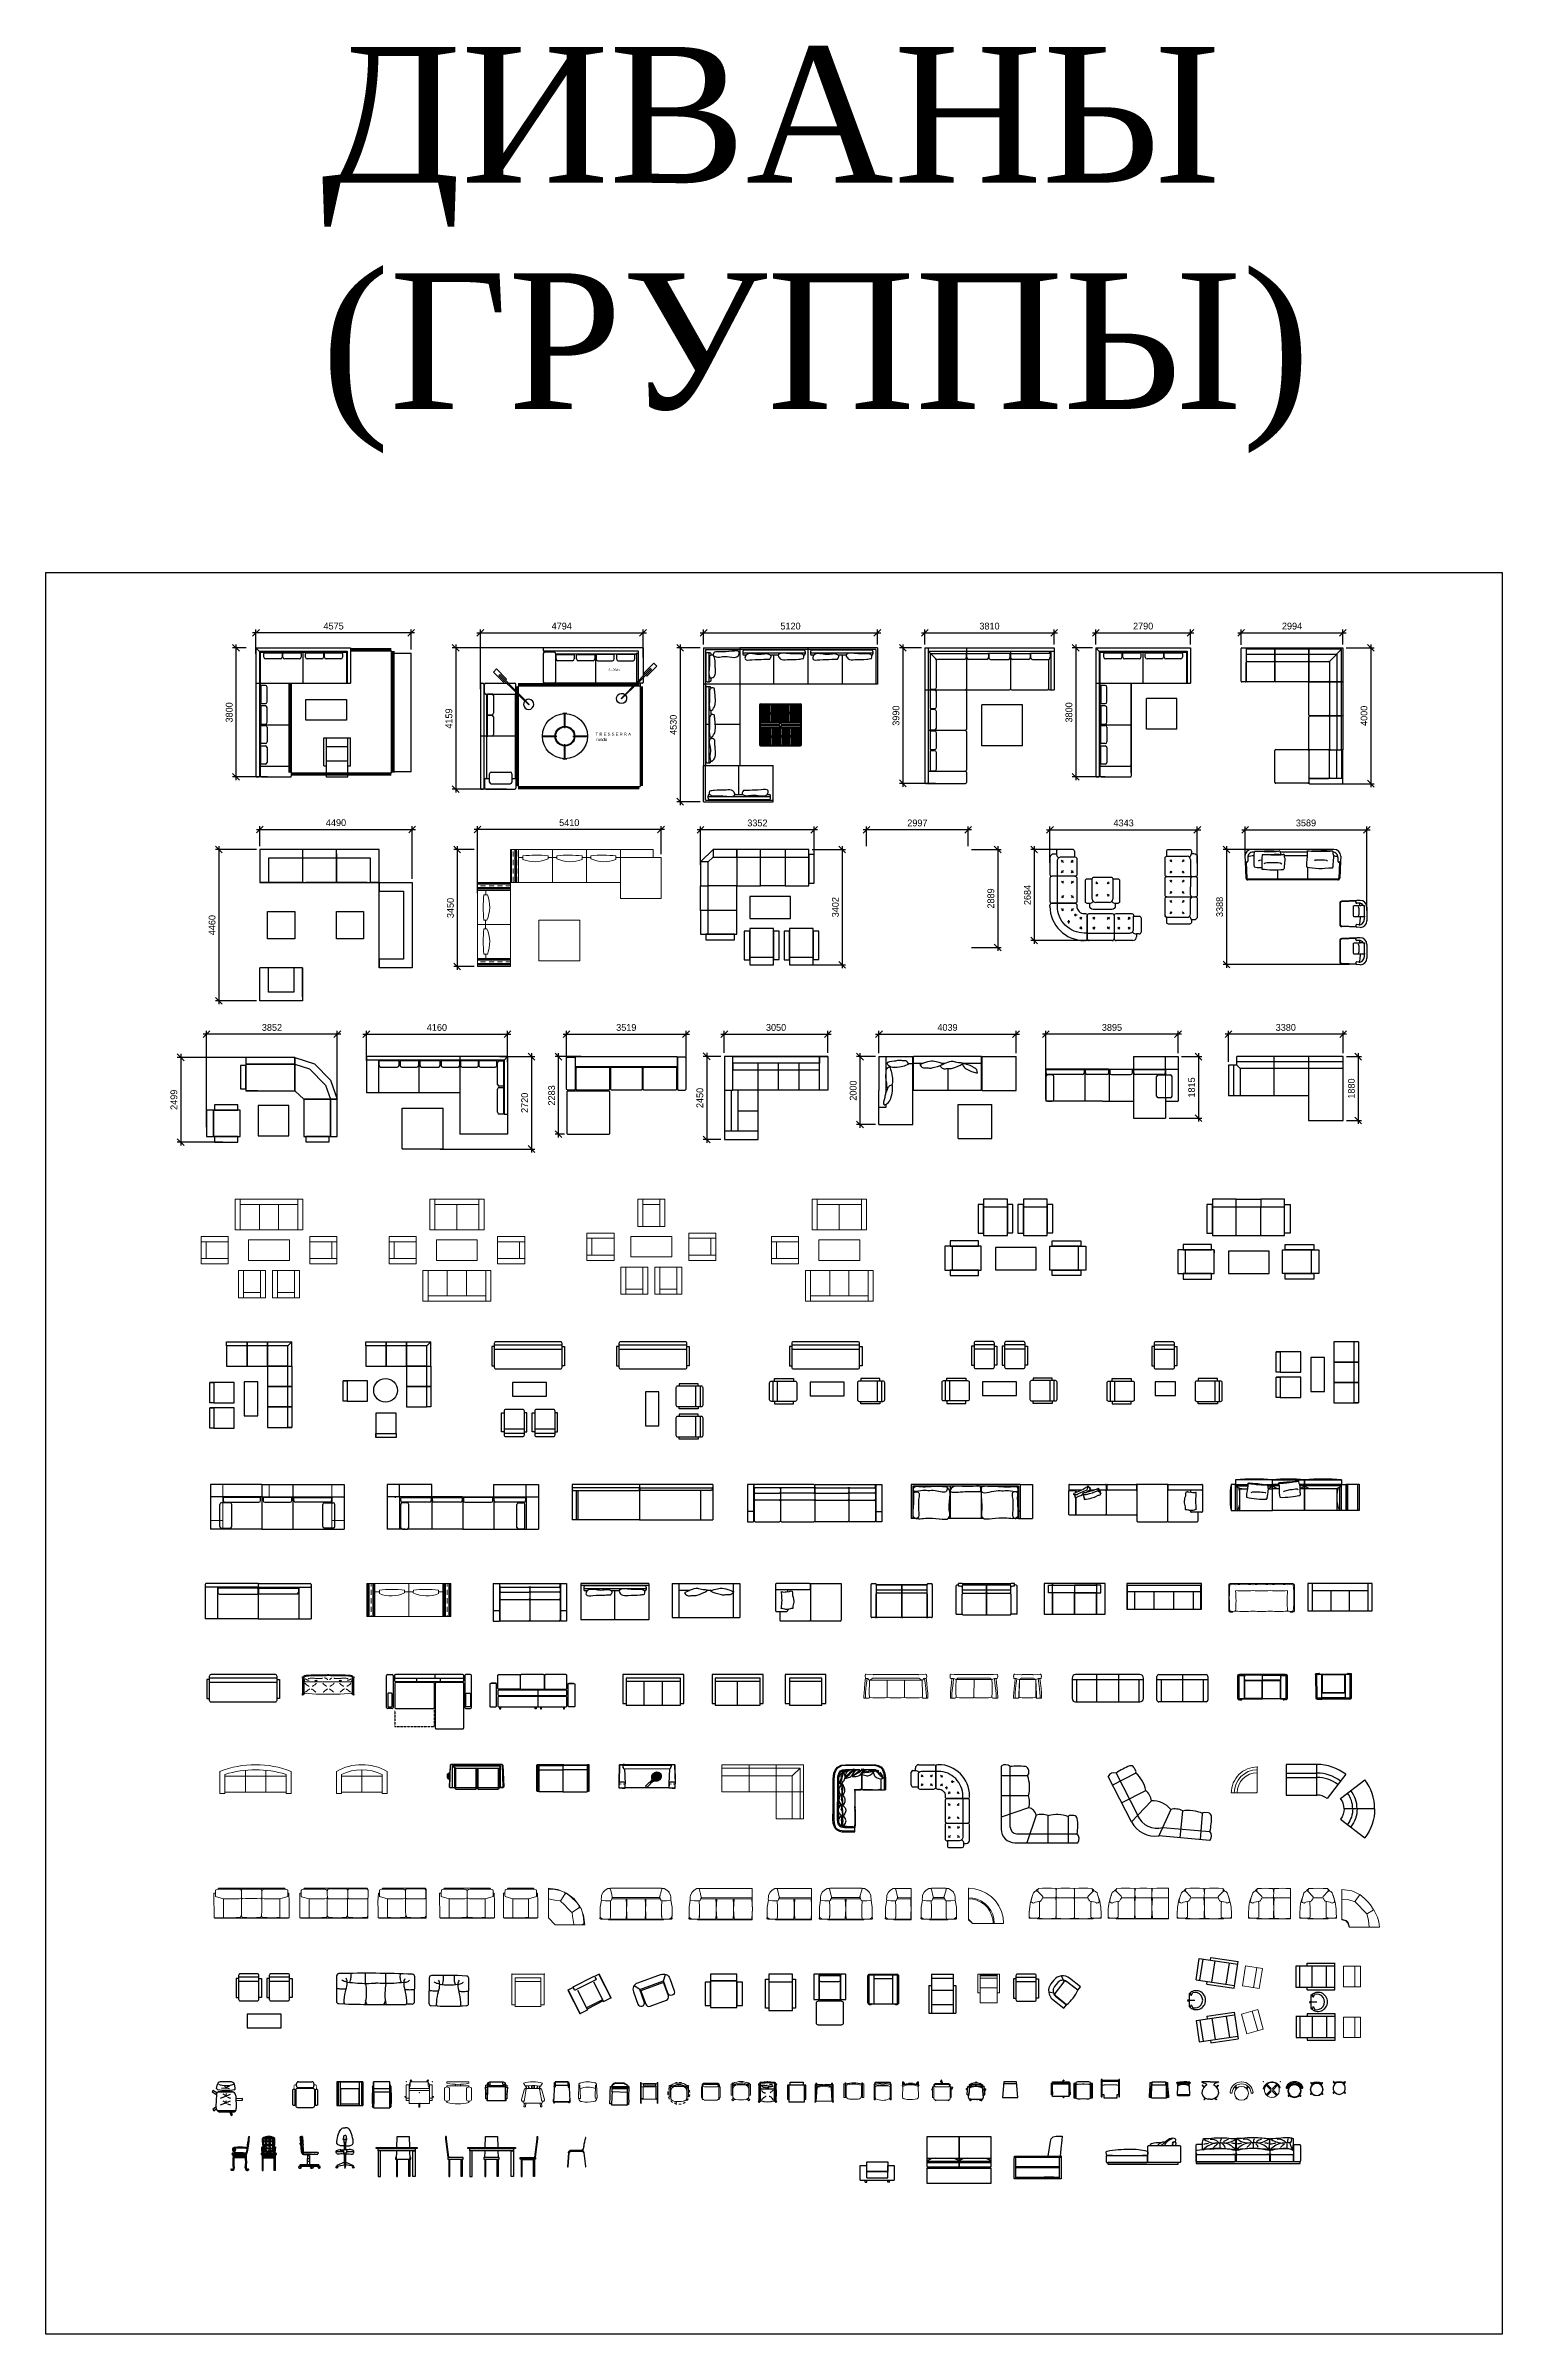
# Model space of a CAD drawing. Header units: millimetres. Extents: x 3103 to 179340, y -10977 to 70536.
# Drawn here: x 136416 to 179340, y 3121 to 70536 of the extents above; entities that cross this region are included whole.
import ezdxf

# ---------------------------------------------------------------- set-up
doc = ezdxf.new("R2010")
doc.units = ezdxf.units.MM
doc.header["$LTSCALE"] = 0.5
for name, pattern in [('ELGO_LTYPE0', [0]), ('HIDDEN', [0.375, 0.25, -0.125]), ('JIS_02_2.0', [3, 2, -1]), ('Przerywana', [266.333, 133, -133.333])]:
    doc.linetypes.add(name, pattern=pattern)
for name, color, linetype in [('AS-02', 11, 'Continuous'), ('Furniture & Equipment', 7, 'Continuous'), ('MEBEL', 1, 'Continuous'), ('диван', 1, 'Continuous'), ('ме', 73, 'Continuous'), ('РАЗМЕРЫ ПЕРЕГОРОДОК', 27, 'Continuous')]:
    doc.layers.add(name, color=color, linetype=linetype)
for name, color, linetype, lineweight in [('Name mebele', 252, 'Continuous', 0), ('Интерьер - Мебель_Ном_пера__1', 7, 'Continuous', 13), ('Интерьер - Мебель_Ном_пера__11', 171, 'Continuous', 18)]:
    doc.layers.add(name, color=color, linetype=linetype, lineweight=lineweight)
doc.layers.add('Интерьер - Мебель_Ном_пера__4', color=7, linetype='Continuous', lineweight=20, true_color=0x029e21)
doc.styles.add('Arial', font='ARIAL.TTF')
doc.styles.add('style1', font='TIMES.TTF')
doc.styles.add('WROMLATS', font='wromlats.shx', dxfattribs={"bigfont": 'bigfont.shx'})
doc.dimstyles.new('juka', dxfattribs={"dimscale": 100, "dimtxt": 2, "dimasz": 2, "dimexe": 1, "dimexo": 1, "dimgap": 1, "dimtad": 1, "dimtoh": 1, "dimdec": 0, "dimzin": 0, "dimdsep": 46, "dimtxsty": 'WROMLATS', "dimblk": 'OBLIQUE', "dimcen": -3, "dimdle": 1, "dimclrd": 256, "dimclre": 256, "dimclrt": 256, "dimadec": 0, "dimazin": 0, "dimtfac": 1, "dimtdec": 0, "dimtix": 1, "dimtmove": 2, "dimatfit": 3, "dimldrblk": 'ORIGIN2', "dimfxl": 1, "dimtvp": 2.5, "dimtolj": 1, "dimtzin": 0, "dimarcsym": 0})
pattern_1 = [(0, (-164998.988, -360061.886), (1e-14, 38.1), [])]
pattern_2 = [(90, (359790.147, -167638.01), (-38.1, 2e-14), [])]
pattern_3 = [(90, (-127869.682, 110342.172), (-17.9605, 17.9605), [4.7625, -31.1585]), (45, (-127869.682, 110342.172), (-17.9605122, 17.9605122), [4.7625, -20.6375]), (135, (-127869.682, 110342.172), (-17.9605122, -17.9605122), [4.7625, -20.6375])]
pattern_4 = [(90, (-145091.526, 110342.172), (-8.98025, 8.98025), [2.38125, -15.57925]), (45, (-145091.526, 110342.172), (-8.9802561, 8.9802561), [2.38125, -10.31875]), (135, (-145091.526, 110342.172), (-8.9802561, -8.9802561), [2.38125, -10.31875])]
pattern_5 = [(45, (275, -476.28), (-35.3553, 35.3553), [])]

msp = doc.modelspace()

# ---------------------------------------------------------------- texts
at = {"layer": 'MEBEL', "style": 'Arial'}
for s, height, p in [('T R E S S E R R A', 89.299, (152622.4, 50208.5)), ('ronda', 89.3, (152641.9, 50053.7))]:
    msp.add_text(s, height=height, dxfattribs=at).set_placement(p)
at = {"layer": 'MEBEL', "insert": (144532.8, 70502.9), "char_height": 4000, "width": 12454.612, "attachment_point": 1, "style": 'style1'}
msp.add_mtext('ДИВАНЫ \\P(ГРУППЫ) ', dxfattribs=at)

# ---------------------------------------------------------------- blocks, each defined once
blk = doc.blocks.new('Sofa Set 02_2')
at = {"layer": 'MEBEL', "linetype": 'Continuous'}
for p, q in [((0, 0), (0, 900)), ((852, 611), (304, -103))]:
    blk.add_line(p, q, dxfattribs=at)
for radius in [1400, 1146, 1018, 500]:
    blk.add_arc((0, -500), radius, 52.50132, 90, dxfattribs=at)
blk = doc.blocks.new('Sofa Set 01_4')
at = {"layer": 'MEBEL', "linetype": 'Continuous'}
for p, q in [((0, 1000), (1000, 1000)), ((0, 1000), (0, 930)), ((0, 930), (0, 634)), ((960, 960), (30, 960)), ((30, 820), (820, 820)), ((604, 604), (960, 960)), ((820, 820), (820, 30)), ((960, 30), (960, 960)), ((1000, 1000), (1000, 0)), ((0, 634), (0, 574)), ((0, 30), (0, 574)), ((30, 604), (574, 604)), ((30, 604), (604, 604)), ((574, 0), (30, 0)), ((634, 0), (574, 0)), ((604, 604), (604, 30)), ((604, 574), (604, 30)), ((634, 0), (930, 0)), ((930, 0), (1000, 0))]:
    blk.add_line(p, q, dxfattribs=at)
for centre, start, end in [((30, 930), 90, 180), ((30, 850), 180, 270), ((30, 634), 180, 270), ((30, 574), 90, 180), ((30, 30), 180, 270), ((574, 574), 0, 90), ((574, 30), 270, 0), ((634, 30), 180, 270), ((850, 30), 180, 270), ((930, 30), 270, 0)]:
    blk.add_arc(centre, 30, start, end, dxfattribs=at)
blk = doc.blocks.new('Sofa Set 01_5')
at = {"layer": 'MEBEL', "linetype": 'Continuous'}
for p, q in [((0, 20), (0, 980)), ((20, 1000), (130, 1000)), ((130, 1000), (1000, 1000)), ((150, 980), (150, 20)), ((150, 930), (150, 634)), ((970, 960), (180, 960)), ((180, 820), (970, 820)), ((1000, 1000), (1000, 930)), ((1000, 634), (1000, 930)), ((130, 0), (20, 0)), ((150, 30), (150, 574)), ((180, 604), (970, 604)), ((180, 604), (970, 604)), ((970, 0), (180, 0)), ((1000, 634), (1000, 574)), ((1000, 574), (1000, 30))]:
    blk.add_line(p, q, dxfattribs=at)
for centre, radius, start, end in [((20, 980), 20, 90, 180), ((130, 980), 20, 0, 90), ((180, 930), 30, 90, 180), ((180, 850), 30, 180, 270), ((970, 930), 30, 0, 90), ((970, 850), 30, 270, 0), ((20, 20), 20, 180, 270), ((130, 20), 20, 270, 0), ((180, 634), 30, 180, 270), ((180, 574), 30, 90, 180), ((180, 30), 30, 180, 270), ((970, 634), 30, 270, 0), ((970, 574), 30, 0, 90), ((970, 30), 30, 270, 0)]:
    blk.add_arc(centre, radius, start, end, dxfattribs=at)
blk = doc.blocks.new('Sofabed_6')
at = {"layer": 'MEBEL', "linetype": 'Continuous'}
for points in [[(0, 0), (254, 0), (254, 900), (0, 900)], [(900, 855), (900, 630), (127, 630), (127, 855)], [(254, 900), (254, 855), (1546, 855), (1546, 900)], [(900, 855), (900, 630), (1673, 630), (1673, 855)], [(1546, 0), (1800, 0), (1800, 900), (1546, 900)], [(254, 0), (900, 0), (900, 630), (254, 630)], [(900, 0), (1546, 0), (1546, 630), (900, 630)]]:
    blk.add_lwpolyline(points, close=True, dxfattribs=at)
blk = doc.blocks.new('Sofa Set 01_7')
at = {"layer": 'MEBEL', "linetype": 'Continuous'}
for p, q in [((0, 30), (0, 970)), ((30, 1000), (970, 1000)), ((1000, 970), (1000, 30)), ((970, 0), (30, 0))]:
    blk.add_line(p, q, dxfattribs=at)
for centre, start, end in [((30, 970), 90, 180), ((970, 970), 0, 90), ((30, 30), 180, 270), ((970, 30), 270, 0)]:
    blk.add_arc(centre, 30, start, end, dxfattribs=at)
blk = doc.blocks.new('Over-Stuffed Chair_22')
at = {"layer": 'Furniture & Equipment', "color": 5, "linetype": 'Continuous'}
for points in [[(25, 0), (133, 0, 0.414214), (158, 25), (158, 725, 0.414214), (133, 750), (25, 750, 0.414214), (0, 725), (0, 25, 0.414214)], [(184, 0), (766, 0, 0.414214), (792, 25), (792, 687, 0.414214), (766, 712), (184, 712, 0.414214), (158, 687), (158, 25, 0.414214)], [(222, 712), (728, 712, -0.414214), (792, 649), (792, 588, -0.414214), (728, 525), (222, 525, -0.414214), (158, 588), (158, 649, -0.414214)], [(817, 0), (925, 0, 0.414214), (950, 25), (950, 725, 0.414214), (925, 750), (817, 750, 0.414214), (792, 725), (792, 25, 0.414214)], [(79, -686), (79, -101, -0.414214), (143, -37), (807, -37, -0.414214), (871, -101), (871, -686, -0.414214), (807, -750), (143, -750, -0.414214)]]:
    blk.add_lwpolyline(points, format="xyb", close=True, dxfattribs=at)
blk.add_lwpolyline([(158, 750), (158, 712), (792, 712), (792, 750)], close=True, dxfattribs=at)
blk = doc.blocks.new('Sofa Set 02_23')
at = {"layer": 'MEBEL', "linetype": 'Continuous'}
for p, q in [((900, 900), (0, 900)), ((0, 900), (0, 0)), ((900, 0), (900, 900)), ((0, 646), (900, 646)), ((0, 518), (900, 518)), ((0, 0), (900, 0))]:
    blk.add_line(p, q, dxfattribs=at)
blk = doc.blocks.new('Sofa Set 02_24')
at = {"layer": 'MEBEL', "linetype": 'Continuous'}
for p, q in [((0, 0), (0, 900)), ((304, 1003), (852, 289))]:
    blk.add_line(p, q, dxfattribs=at)
for radius in [500, 754, 882, 1400]:
    blk.add_arc((0, 1400), radius, 270, 307.49868, dxfattribs=at)
blk = doc.blocks.new('Sofa Set 01_25')
at = {"layer": 'MEBEL', "linetype": 'Continuous'}
for p, q in [((0, 1000), (1000, 1000)), ((0, 1000), (0, 930)), ((0, 930), (0, 634)), ((970, 960), (30, 960)), ((30, 820), (970, 820)), ((1000, 1000), (1000, 930)), ((1000, 634), (1000, 930)), ((0, 634), (0, 574)), ((0, 30), (0, 574)), ((30, 604), (970, 604)), ((30, 604), (970, 604)), ((970, 0), (30, 0)), ((1000, 634), (1000, 574)), ((1000, 574), (1000, 30))]:
    blk.add_line(p, q, dxfattribs=at)
for centre, start, end in [((30, 930), 90, 180), ((30, 850), 180, 270), ((970, 930), 0, 90), ((970, 850), 270, 0), ((30, 634), 180, 270), ((30, 574), 90, 180), ((30, 30), 180, 270), ((970, 634), 270, 0), ((970, 574), 0, 90), ((970, 30), 270, 0)]:
    blk.add_arc(centre, 30, start, end, dxfattribs=at)
blk = doc.blocks.new('MUGOL2')
at = {"layer": 'MEBEL'}
for p, q in [((-1247, -220, -3), (-822, -355, -3)), ((-822, -355, -3), (-348, -837, -3)), ((-2342, -1006, -3), (-2693, -1006, -3)), ((-348, -837, -3), (-199, -1253, -3))]:
    blk.add_line(p, q, dxfattribs=at)
for points, elevation in [([(-2857, -945), (-2693, -945), (-2693, -258), (-2857, -258)], -3), ([(-2693, -220), (-1247, -220), (-1247, -21), (-2693, -21)], -3), ([(-2693, -1006), (-1247, -1006), (-1247, -220), (-2693, -220)], -3), ([(-985, -1253), (-985, -2349), (-199, -2349), (-199, -1253)], -3), ([(-199, -1253), (-199, -2349), (0, -2349), (0, -1253)], -3), ([(-3653, -2357), (-3653, -1581), (-3852, -1581), (-3852, -2357)], 200), ([(-2867, -2357), (-2867, -1581), (-3653, -1581), (-3653, -2357)], 200), ([(-2929, -1581), (-2929, -1418), (-3616, -1418), (-3616, -1581)], 200), ([(-2929, -2520), (-2929, -2357), (-3616, -2357), (-3616, -2520)], 200), ([(-923, -2349), (-923, -2512), (-236, -2512), (-236, -2349)], -3)]:
    blk.add_lwpolyline(points, close=True, dxfattribs=dict(at, elevation=elevation))
at = {"layer": 'MEBEL', "elevation": -3}
for points in [[(-1247, -21), (-676, -207), (-202, -690), (0, -1253)], [(-1247, -21), (-1247, -1006), (-985, -1253), (0, -1253)]]:
    blk.add_lwpolyline(points, dxfattribs=at)
at = {"layer": 'MEBEL'}
blk.add_lwpolyline([(-2328, -2337), (-1428, -2337), (-1428, -1437), (-2328, -1437)], close=True, dxfattribs=at)
blk = doc.blocks.new('MZO10D2')
at = {"layer": 'AS-02'}
for p, q in [((-937, -223), (-238, -223)), ((238, -223), (937, -223)), ((-1859, -2085), (-1859, -1386)), ((1859, -2085), (1859, -1386))]:
    blk.add_line(p, q, dxfattribs=at)
for points in [[(-1101, -157), (-1101, -997), (-937, -997), (-937, -157)], [(-937, 0), (-937, -1069), (-238, -1069), (-238, 0)], [(-238, -153), (-238, -993), (-74, -993), (-74, -153)], [(74, -157), (74, -997), (238, -997), (238, -157)], [(238, 0), (238, -1069), (937, -1069), (937, 0)], [(937, -153), (937, -993), (1101, -993), (1101, -153)], [(-1925, -1386), (-1085, -1386), (-1085, -1222), (-1925, -1222)], [(1925, -1386), (1085, -1386), (1085, -1222), (1925, -1222)], [(-2078, -2085), (-1009, -2085), (-1009, -1386), (-2078, -1386)], [(609, -2078), (609, -1423), (-592, -1423), (-592, -2078)], [(2078, -2085), (1009, -2085), (1009, -1386), (2078, -1386)], [(-1925, -2249), (-1085, -2249), (-1085, -2085), (-1925, -2085)], [(1925, -2249), (1085, -2249), (1085, -2085), (1925, -2085)]]:
    blk.add_lwpolyline(points, close=True, dxfattribs=at)
blk = doc.blocks.new('MZO11D2')
at = {"layer": 'AS-02'}
for p, q in [((-364, 0), (364, 0)), ((-1063, -223), (-364, -223)), ((-364, -223), (364, -223)), ((364, -1069), (364, -223)), ((-364, -1069), (364, -1069)), ((364, -1069), (1063, -1069)), ((1063, -1069), (1063, -997)), ((-1859, -2192), (-1859, -1493)), ((1859, -2192), (1859, -1493))]:
    blk.add_line(p, q, dxfattribs=at)
at = {"layer": 'AS-02', "color": 11}
blk.add_line((-1008, -1504), (-1008, -1575), dxfattribs=at)
at = {"layer": 'AS-02'}
for points in [[(-1063, 0), (-1063, -1069), (-364, -1069), (-364, 0)], [(364, -223), (1063, -223), (1063, 0), (364, 0)], [(-1227, -157), (-1227, -997), (-1063, -997), (-1063, -157)], [(1227, -157), (1227, -997), (1063, -997), (1063, -157)], [(-1925, -1493), (-1085, -1493), (-1085, -1329), (-1925, -1329)], [(1925, -1493), (1085, -1493), (1085, -1329), (1925, -1329)], [(-2078, -2192), (-1009, -2192), (-1009, -1493), (-2078, -1493)], [(609, -2185), (609, -1530), (-592, -1530), (-592, -2185)], [(2078, -2192), (1009, -2192), (1009, -1493), (2078, -1493)], [(-1925, -2355), (-1085, -2355), (-1085, -2192), (-1925, -2192)], [(1925, -2355), (1085, -2355), (1085, -2192), (1925, -2192)]]:
    blk.add_lwpolyline(points, close=True, dxfattribs=at)
blk = doc.blocks.new('MZO6D2')
at = {"layer": 'MEBEL'}
for p, q in [((-2490, -227), (-1791, -227)), ((-1791, -4), (-1062, -4)), ((-1791, -227), (-1062, -227)), ((-1062, -1074), (-1062, -227)), ((-363, -4), (7, -375)), ((-363, -227), (-216, -375)), ((-1791, -1074), (-1062, -1074)), ((-216, -1074), (-216, -1773)), ((-3172, -2153), (-3172, -1454)), ((-1062, -2494), (-1062, -1773)), ((-216, -1773), (-216, -2494)), ((7, -2494), (7, -1773)), ((-3172, -3328), (-3172, -2629)), ((-216, -2494), (-216, -3193))]:
    blk.add_line(p, q, dxfattribs=at)
for points in [[(-2654, -161), (-2654, -1002), (-2490, -1002), (-2490, -161)], [(-2490, -4), (-2490, -1074), (-1791, -1074), (-1791, -4)], [(-1062, -227), (-363, -227), (-363, -4), (-1062, -4)], [(-216, -1074), (7, -1074), (7, -375), (-216, -375)], [(-3242, -1454), (-2401, -1454), (-2401, -1290), (-3242, -1290)], [(7, -1074), (-1062, -1074), (-1062, -1773), (7, -1773)], [(-3394, -2153), (-2325, -2153), (-2325, -1454), (-3394, -1454)], [(-2030, -2655), (-1376, -2655), (-1376, -1454), (-2030, -1454)], [(-3394, -3328), (-2325, -3328), (-2325, -2629), (-3394, -2629)], [(-3242, -2629), (-2401, -2629), (-2401, -2466), (-3242, -2466)], [(-3237, -2317), (-2397, -2317), (-2397, -2153), (-3237, -2153)], [(7, -2494), (-1062, -2494), (-1062, -3193), (7, -3193)], [(-3237, -3492), (-2397, -3492), (-2397, -3328), (-3237, -3328)], [(-146, -3193), (-986, -3193), (-986, -3357), (-146, -3357)]]:
    blk.add_lwpolyline(points, close=True, dxfattribs=at)
blk = doc.blocks.new('ARMCBI2')
at = {"layer": 'AS-02'}
for points in [[(-551, 62), (-388, 62), (-388, 749), (-551, 749)], [(-388, 786), (388, 786), (388, 985), (-388, 985)], [(-388, 0), (388, 0), (388, 786), (-388, 786)], [(388, 62), (551, 62), (551, 749), (388, 749)]]:
    blk.add_lwpolyline(points, close=True, dxfattribs=at)
blk = doc.blocks.new('ARMCH2')
at = {"layer": 'AS-02'}
blk.add_line((-349, 847), (349, 847), dxfattribs=at)
for points in [[(-349, 72), (-439, 72), (-439, 922), (-349, 922)], [(-349, 1069), (-349, 0), (349, 0), (349, 1069)], [(439, 72), (349, 72), (349, 922), (439, 922)]]:
    blk.add_lwpolyline(points, close=True, dxfattribs=at)
blk = doc.blocks.new('ARMCX2')
at = {"layer": 'AS-02'}
for points in [[(-271, 84), (-230, 84), (-230, 491), (-271, 491)], [(-230, 0), (230, 0), (230, 491), (-230, 491)], [(-189, 579), (189, 579), (189, 491), (-189, 491)], [(230, 84), (271, 84), (271, 491), (230, 491)]]:
    blk.add_lwpolyline(points, close=True, dxfattribs=at)
blk = doc.blocks.new('CHEDIN2')
at = {"layer": 'AS-02'}
blk.add_lwpolyline([(-230, 0), (230, 0), (189, 460), (-189, 460)], close=True, dxfattribs=at)
blk.add_lwpolyline([(-194, 408), (194, 408)], dxfattribs=at)
blk = doc.blocks.new('ASKASO22')
at = {"layer": 'AS-02'}
for p, q in [((0, -700), (0, 700)), ((50, 750), (750, 750)), ((150, 750), (150, -750)), ((800, 700), (800, -700)), ((0, 0), (800, 0)), ((800, 625), (150, 625)), ((150, -625), (800, -625)), ((750, -750), (50, -750))]:
    blk.add_line(p, q, dxfattribs=at)
for centre, start, end in [((50, 700), 90, 180), ((750, 700), 0, 90), ((50, -700), 180, 270), ((750, -700), 270, 0)]:
    blk.add_arc(centre, 50, start, end, dxfattribs=at)
blk = doc.blocks.new('ASKASO32')
at = {"layer": 'AS-02'}
for p, q in [((0, 950), (0, -950)), ((700, 1050), (100, 1050)), ((150, 1050), (150, -1050)), ((800, 925), (150, 925)), ((800, -950), (800, 950)), ((800, 325), (0, 325)), ((800, -325), (0, -325)), ((0, -350), (0, -350)), ((100, -1050), (700, -1050)), ((150, -925), (800, -925))]:
    blk.add_line(p, q, dxfattribs=at)
for centre, start, end in [((100, 950), 90, 180), ((700, 950), 0, 90), ((100, -950), 180, 270), ((700, -950), 270, 0)]:
    blk.add_arc(centre, 100, start, end, dxfattribs=at)
blk = doc.blocks.new('ZO_1')
at = {"layer": 'AS-02', "color": 11}
for p, q in [((-371, -142), (-371, -704)), ((-300, -142), (-371, -142)), ((-300, -90), (300, -90)), ((-300, -218), (300, -218)), ((300, -142), (371, -142)), ((371, -142), (371, -704)), ((-371, -704), (-300, -704)), ((371, -704), (300, -704))]:
    blk.add_line(p, q, dxfattribs=at)
blk.add_lwpolyline([(-300, -50), (-300, -750, 0.414214), (-250, -800), (250, -800, 0.414214), (300, -750), (300, -50, 0.414214), (250, 0), (-250, 0, 0.414214)], format="xyb", close=True, dxfattribs=at)
blk = doc.blocks.new('ZO_10')
at = {"layer": 'AS-02', "color": 11}
for p, q in [((-803, -128), (-803, -690)), ((-732, -128), (-803, -128)), ((-732, -76), (-132, -76)), ((-732, -203), (-132, -203)), ((-132, -128), (-62, -128)), ((-62, -128), (-62, -690)), ((171, -128), (101, -128)), ((101, -128), (101, -690)), ((171, -76), (771, -76)), ((171, -203), (771, -203)), ((771, -128), (842, -128)), ((842, -128), (842, -690)), ((-1585, -1141), (-1585, -1741)), ((-1533, -1070), (-970, -1070)), ((-1533, -1141), (-1533, -1070)), ((-1457, -1141), (-1457, -1741)), ((-970, -1070), (-970, -1141)), ((-803, -690), (-732, -690)), ((-62, -690), (-132, -690)), ((101, -690), (171, -690)), ((842, -690), (771, -690)), ((1011, -1070), (1011, -1141)), ((1573, -1070), (1011, -1070)), ((1498, -1141), (1498, -1741)), ((1573, -1141), (1573, -1070)), ((1625, -1141), (1625, -1741)), ((-1533, -1741), (-1533, -1812)), ((-1533, -1812), (-970, -1812)), ((-970, -1812), (-970, -1741)), ((1011, -1812), (1011, -1741)), ((1573, -1812), (1011, -1812)), ((1573, -1741), (1573, -1812))]:
    blk.add_line(p, q, dxfattribs=at)
for points in [[(-732, -36), (-732, -736, 0.414214), (-682, -786), (-182, -786, 0.414214), (-132, -736), (-132, -36, 0.414214), (-182, 14), (-682, 14, 0.414214)], [(171, -36), (171, -736, 0.414214), (221, -786), (721, -786, 0.414214), (771, -736), (771, -36, 0.414214), (721, 14), (221, 14, 0.414214)], [(-1625, -1141), (-925, -1141, -0.414214), (-875, -1191), (-875, -1691, -0.414214), (-925, -1741), (-1625, -1741, -0.414214), (-1675, -1691), (-1675, -1191, -0.414214)], [(1666, -1141), (966, -1141, 0.414214), (916, -1191), (916, -1691, 0.414214), (966, -1741), (1666, -1741, 0.414214), (1716, -1691), (1716, -1191, 0.414214)]]:
    blk.add_lwpolyline(points, format="xyb", close=True, dxfattribs=at)
blk.add_lwpolyline([(-480, -1177), (-480, -1577), (520, -1577), (520, -1177)], close=True, dxfattribs=at)
blk = doc.blocks.new('ZO_11')
at = {"layer": 'AS-02', "color": 11}
for p, q in [((-1000, -142), (-1071, -142)), ((-1071, -142), (-1071, -704)), ((-1000, -90), (1000, -90)), ((-1000, -218), (1000, -218)), ((1000, -142), (1071, -142)), ((1071, -142), (1071, -704)), ((-1562, -1155), (-1562, -1755)), ((-1510, -1155), (-1510, -1085)), ((-1510, -1085), (-948, -1085)), ((-1435, -1155), (-1435, -1755)), ((-1071, -704), (-1000, -704)), ((-948, -1085), (-948, -1155)), ((1071, -704), (1000, -704)), ((1596, -1085), (1034, -1085)), ((1034, -1085), (1034, -1155)), ((1521, -1155), (1521, -1755)), ((1596, -1155), (1596, -1085)), ((1648, -1155), (1648, -1755)), ((-1510, -1755), (-1510, -1826)), ((-1510, -1826), (-948, -1826)), ((-948, -1826), (-948, -1755)), ((1034, -1826), (1034, -1755)), ((1596, -1826), (1034, -1826)), ((1596, -1755), (1596, -1826))]:
    blk.add_line(p, q, dxfattribs=at)
for points in [[(-1000, -50), (-1000, -750, 0.414214), (-950, -800), (950, -800, 0.414214), (1000, -750), (1000, -50, 0.414214), (950, 0), (-950, 0, 0.414214)], [(-1602, -1155), (-902, -1155, -0.414214), (-852, -1205), (-852, -1705, -0.414214), (-902, -1755), (-1602, -1755, -0.414214), (-1652, -1705), (-1652, -1205, -0.414214)], [(1688, -1155), (988, -1155, 0.414214), (938, -1205), (938, -1705, 0.414214), (988, -1755), (1688, -1755, 0.414214), (1738, -1705), (1738, -1205, 0.414214)]]:
    blk.add_lwpolyline(points, format="xyb", close=True, dxfattribs=at)
blk.add_lwpolyline([(-457, -1191), (-457, -1591), (543, -1591), (543, -1191)], close=True, dxfattribs=at)
blk = doc.blocks.new('ZO_12')
at = {"layer": 'AS-02', "color": 11}
for p, q in [((-1919, 0), (-1319, 0)), ((-1919, -119), (-1919, 0)), ((-1319, -119), (-1319, 0)), ((-1319, 0), (-719, 0)), ((-1319, 0), (-1319, -119)), ((-719, -119), (-719, 0)), ((-719, 0), (0, 0)), ((-719, 0), (-719, -119)), ((0, 0), (-119, -119)), ((0, -719), (0, 0)), ((-2584, -1744), (-2584, -1144)), ((-2584, -1144), (-2465, -1144)), ((-2465, -1144), (-2584, -1144)), ((-119, -719), (0, -719)), ((-119, -719), (0, -719)), ((-119, -1319), (0, -1319)), ((-119, -1319), (0, -1319)), ((0, -1319), (-119, -1319)), ((0, -719), (0, -1319)), ((0, -1319), (0, -1919)), ((-2465, -1744), (-2584, -1744)), ((0, -1919), (-119, -1919)), ((-1622, -2697), (-1622, -2816)), ((-1622, -2816), (-1622, -2697)), ((-1022, -2816), (-1622, -2816)), ((-1022, -2697), (-1022, -2816))]:
    blk.add_line(p, q, dxfattribs=at)
for points in [[(-1919, -719), (-1319, -719), (-1319, -119), (-1919, -119)], [(-1319, -719), (-719, -719), (-719, -119), (-1319, -119)], [(-719, -719), (-119, -719), (-119, -119), (-719, -119)], [(-1865, -1744), (-1865, -1144), (-2465, -1144), (-2465, -1744)], [(-719, -719), (-719, -1319), (-119, -1319), (-119, -719)], [(-719, -1319), (-719, -1919), (-119, -1919), (-119, -1319)], [(-1022, -2097), (-1622, -2097), (-1622, -2697), (-1022, -2697)]]:
    blk.add_lwpolyline(points, close=True, dxfattribs=at)
blk.add_circle((-1336, -1429), 350, dxfattribs=at)
blk = doc.blocks.new('ZO_13')
at = {"layer": 'AS-02', "color": 11}
for p, q in [((-371, -142), (-371, -704)), ((-300, -142), (-371, -142)), ((-300, -90), (300, -90)), ((-300, -218), (300, -218)), ((300, -142), (371, -142)), ((371, -142), (371, -704)), ((-1593, -1155), (-1593, -1755)), ((-1541, -1155), (-1541, -1085)), ((-1541, -1085), (-978, -1085)), ((-1465, -1155), (-1465, -1755)), ((-978, -1085), (-978, -1155)), ((-371, -704), (-300, -704)), ((371, -704), (300, -704)), ((1565, -1085), (1003, -1085)), ((1003, -1085), (1003, -1155)), ((1490, -1155), (1490, -1755)), ((1565, -1155), (1565, -1085)), ((1618, -1155), (1618, -1755)), ((-1541, -1755), (-1541, -1826)), ((-1541, -1826), (-978, -1826)), ((-978, -1826), (-978, -1755)), ((1003, -1826), (1003, -1755)), ((1565, -1826), (1003, -1826)), ((1565, -1755), (1565, -1826))]:
    blk.add_line(p, q, dxfattribs=at)
for points in [[(-300, -50), (-300, -750, 0.414214), (-250, -800), (250, -800, 0.414214), (300, -750), (300, -50, 0.414214), (250, 0), (-250, 0, 0.414214)], [(-1633, -1155), (-933, -1155, -0.414214), (-883, -1205), (-883, -1705, -0.414214), (-933, -1755), (-1633, -1755, -0.414214), (-1683, -1705), (-1683, -1205, -0.414214)], [(1658, -1155), (958, -1155, 0.414214), (908, -1205), (908, -1705, 0.414214), (958, -1755), (1658, -1755, 0.414214), (1708, -1705), (1708, -1205, 0.414214)]]:
    blk.add_lwpolyline(points, format="xyb", close=True, dxfattribs=at)
blk.add_lwpolyline([(-268, -1582), (332, -1582), (332, -1182), (-268, -1182)], close=True, dxfattribs=at)
blk = doc.blocks.new('ZO_14')
at = {"layer": 'AS-02', "color": 11}
for p, q in [((-1071, -142), (-1071, -704)), ((-1000, -142), (-1071, -142)), ((-1000, -90), (1000, -90)), ((-1000, -218), (1000, -218)), ((1000, -142), (1071, -142)), ((1071, -142), (1071, -704)), ((-1071, -704), (-1000, -704)), ((773, -1236), (773, -1307)), ((1335, -1236), (773, -1236)), ((1071, -704), (1000, -704)), ((1260, -1307), (1260, -1907)), ((1335, -1307), (1335, -1236)), ((1388, -1307), (1388, -1907)), ((773, -1977), (773, -1907)), ((1335, -1977), (773, -1977)), ((1335, -1907), (1335, -1977)), ((1335, -2128), (773, -2128)), ((773, -2128), (773, -2199)), ((1260, -2199), (1260, -2799)), ((1335, -2199), (1335, -2128)), ((1388, -2199), (1388, -2799)), ((773, -2870), (773, -2799)), ((1335, -2870), (773, -2870)), ((1335, -2799), (1335, -2870))]:
    blk.add_line(p, q, dxfattribs=at)
for points in [[(-1000, -50), (-1000, -750, 0.414214), (-950, -800), (950, -800, 0.414214), (1000, -750), (1000, -50, 0.414214), (950, 0), (-950, 0, 0.414214)], [(1428, -1307), (728, -1307, 0.414214), (678, -1357), (678, -1857, 0.414214), (728, -1907), (1428, -1907, 0.414214), (1478, -1857), (1478, -1357, 0.414214)], [(1428, -2199), (728, -2199, 0.414214), (678, -2249), (678, -2749, 0.414214), (728, -2799), (1428, -2799, 0.414214), (1478, -2749), (1478, -2249, 0.414214)]]:
    blk.add_lwpolyline(points, format="xyb", close=True, dxfattribs=at)
blk.add_lwpolyline([(-223, -2475), (177, -2475), (177, -1475), (-223, -1475)], close=True, dxfattribs=at)
blk = doc.blocks.new('ZO_2')
at = {"layer": 'AS-02', "color": 11}
for p, q in [((-1000, -142), (-1071, -142)), ((-1071, -142), (-1071, -704)), ((-1000, -90), (1000, -90)), ((-1000, -218), (1000, -218)), ((1000, -142), (1071, -142)), ((1071, -142), (1071, -704)), ((-1071, -704), (-1000, -704)), ((1071, -704), (1000, -704))]:
    blk.add_line(p, q, dxfattribs=at)
blk.add_lwpolyline([(-1000, -50), (-1000, -750, 0.414214), (-950, -800), (950, -800, 0.414214), (1000, -750), (1000, -50, 0.414214), (950, 0), (-950, 0, 0.414214)], format="xyb", close=True, dxfattribs=at)
blk = doc.blocks.new('ZO_6')
at = {"layer": 'AS-02', "color": 11}
for p, q in [((-1919, -119), (-1919, 0)), ((-1919, 0), (-1319, 0)), ((-1319, 0), (-1319, -119)), ((-1319, 0), (-719, 0)), ((-1319, -119), (-1319, 0)), ((-719, 0), (-719, -119)), ((-719, 0), (0, 0)), ((-719, -119), (-719, 0)), ((0, 0), (-119, -119)), ((0, -719), (0, 0)), ((-2300, -1199), (-2419, -1199)), ((-2419, -1199), (-2300, -1199)), ((-2419, -1799), (-2419, -1199)), ((-119, -719), (0, -719)), ((-119, -719), (0, -719)), ((0, -1319), (-119, -1319)), ((-119, -1319), (0, -1319)), ((-119, -1319), (0, -1319)), ((0, -719), (0, -1319)), ((0, -1319), (0, -1919)), ((-2300, -1799), (-2419, -1799)), ((-2419, -2541), (-2419, -1941)), ((-2419, -1941), (-2300, -1941)), ((-2300, -1941), (-2419, -1941)), ((0, -1919), (-119, -1919)), ((-119, -1919), (0, -1919)), ((-119, -1919), (0, -1919)), ((0, -1919), (0, -2519)), ((-2300, -2541), (-2419, -2541)), ((0, -2519), (-119, -2519)), ((-119, -2519), (0, -2519))]:
    blk.add_line(p, q, dxfattribs=at)
for points in [[(-1919, -719), (-1319, -719), (-1319, -119), (-1919, -119)], [(-1319, -719), (-719, -719), (-719, -119), (-1319, -119)], [(-719, -719), (-119, -719), (-119, -119), (-719, -119)], [(-1700, -1799), (-1700, -1199), (-2300, -1199), (-2300, -1799)], [(-1398, -2180), (-998, -2180), (-998, -1180), (-1398, -1180)], [(-719, -719), (-719, -1319), (-119, -1319), (-119, -719)], [(-719, -1319), (-719, -1919), (-119, -1919), (-119, -1319)], [(-1700, -2541), (-1700, -1941), (-2300, -1941), (-2300, -2541)], [(-719, -1919), (-719, -2519), (-119, -2519), (-119, -1919)]]:
    blk.add_lwpolyline(points, close=True, dxfattribs=at)
blk = doc.blocks.new('ZO_7')
at = {"layer": 'AS-02', "color": 11}
for p, q in [((-754, -128), (-824, -128)), ((-824, -128), (-824, -690)), ((-754, -76), (-154, -76)), ((-754, -203), (-154, -203)), ((-154, -128), (-83, -128)), ((-83, -128), (-83, -690)), ((80, -128), (80, -690)), ((150, -128), (80, -128)), ((150, -76), (750, -76)), ((150, -203), (750, -203)), ((750, -128), (821, -128)), ((821, -128), (821, -690)), ((-824, -690), (-754, -690)), ((-83, -690), (-154, -690)), ((80, -690), (150, -690)), ((821, -690), (750, -690))]:
    blk.add_line(p, q, dxfattribs=at)
for points in [[(-754, -36), (-754, -736, 0.414214), (-704, -786), (-204, -786, 0.414214), (-154, -736), (-154, -36, 0.414214), (-204, 14), (-704, 14, 0.414214)], [(150, -36), (150, -736, 0.414214), (200, -786), (700, -786, 0.414214), (750, -736), (750, -36, 0.414214), (700, 14), (200, 14, 0.414214)]]:
    blk.add_lwpolyline(points, format="xyb", close=True, dxfattribs=at)
blk.add_lwpolyline([(-501, -1177), (-501, -1577), (499, -1577), (499, -1177)], close=True, dxfattribs=at)
blk = doc.blocks.new('ZO_8')
at = {"layer": 'AS-02', "color": 11}
for p, q in [((-1071, -142), (-1071, -704)), ((-1000, -142), (-1071, -142)), ((-1000, -90), (1000, -90)), ((-1000, -218), (1000, -218)), ((1000, -142), (1071, -142)), ((1071, -142), (1071, -704)), ((-1071, -704), (-1000, -704)), ((1071, -704), (1000, -704)), ((-783, -2089), (-712, -2089)), ((-783, -2651), (-783, -2089)), ((-712, -2651), (-783, -2651)), ((-112, -2576), (-712, -2576)), ((-41, -2089), (-112, -2089)), ((-112, -2651), (-41, -2651)), ((-41, -2651), (-41, -2089)), ((121, -2651), (121, -2089)), ((121, -2089), (192, -2089)), ((192, -2651), (121, -2651)), ((792, -2576), (192, -2576)), ((862, -2089), (792, -2089)), ((792, -2651), (862, -2651)), ((862, -2651), (862, -2089)), ((-112, -2703), (-712, -2703)), ((792, -2703), (192, -2703))]:
    blk.add_line(p, q, dxfattribs=at)
for points in [[(-1000, -50), (-1000, -750, 0.414214), (-950, -800), (950, -800, 0.414214), (1000, -750), (1000, -50, 0.414214), (950, 0), (-950, 0, 0.414214)], [(-112, -2743), (-112, -2043, 0.414214), (-162, -1993), (-662, -1993, 0.414214), (-712, -2043), (-712, -2743, 0.414214), (-662, -2793), (-162, -2793, 0.414214)], [(792, -2743), (792, -2043, 0.414214), (742, -1993), (242, -1993, 0.414214), (192, -2043), (192, -2743, 0.414214), (242, -2793), (742, -2793, 0.414214)]]:
    blk.add_lwpolyline(points, format="xyb", close=True, dxfattribs=at)
blk.add_lwpolyline([(539, -1602), (539, -1202), (-461, -1202), (-461, -1602)], close=True, dxfattribs=at)
blk = doc.blocks.new('ZO_9')
at = {"layer": 'AS-02', "color": 11}
for p, q in [((0, 900), (-119, 900)), ((0, 900), (0, 300)), ((-2419, 6), (-2419, 606)), ((-2419, 606), (-2300, 606)), ((-2300, 606), (-2419, 606)), ((-2300, 6), (-2419, 6)), ((-119, 300), (0, 300)), ((-119, 300), (0, 300)), ((0, 300), (-119, 300)), ((0, 300), (0, -300)), ((-2300, -136), (-2419, -136)), ((-2419, -136), (-2300, -136)), ((-2419, -736), (-2419, -136)), ((-119, -300), (0, -300)), ((-119, -300), (0, -300)), ((0, -300), (-119, -300)), ((0, -300), (0, -900)), ((-2300, -736), (-2419, -736)), ((-119, -900), (0, -900)), ((0, -900), (-119, -900))]:
    blk.add_line(p, q, dxfattribs=at)
for points in [[(-719, 900), (-719, 300), (-119, 300), (-119, 900)], [(-1700, 6), (-1700, 606), (-2300, 606), (-2300, 6)], [(-1398, -561), (-998, -561), (-998, 439), (-1398, 439)], [(-719, 300), (-719, -300), (-119, -300), (-119, 300)], [(-1700, -736), (-1700, -136), (-2300, -136), (-2300, -736)], [(-719, -300), (-719, -900), (-119, -900), (-119, -300)]]:
    blk.add_lwpolyline(points, close=True, dxfattribs=at)
blk = doc.blocks.new('Butaca кресло')
at = {"layer": 'MEBEL'}
for p, q in [((-395, 816), (-395, 0)), ((-395, 816), (-315, 816)), ((-315, 1150), (-315, 0)), ((-315, 1147), (315, 1147)), ((-315, 1032), (315, 1032)), ((315, 1147), (315, -3)), ((315, 816), (395, 816)), ((395, 816), (395, -3)), ((-395, 0), (395, 0)), ((-315, 674), (315, 674)), ((-315, 249), (315, 249))]:
    blk.add_line(p, q, dxfattribs=at)
blk = doc.blocks.new('столик Fly')
at = {"layer": 'MEBEL'}
for p, q in [((-216, 15), (-171, 15)), ((-216, 15), (-216, 10)), ((-216, 10), (-171, 10)), ((-171, 188), (-171, -188)), ((-171, 3), (0, 3)), ((-121, 150), (-121, 184)), ((-115, 144), (-112, 144)), ((-101, 151), (-68, 218)), ((0, -3), (0, 3)), ((-216, -10), (-171, -10)), ((-216, -10), (-216, -15)), ((-216, -15), (-171, -15)), ((-171, -3), (0, -3)), ((-121, -150), (-121, -184)), ((-115, -144), (-112, -144)), ((-101, -151), (-68, -218))]:
    blk.add_line(p, q, dxfattribs=at)
for centre, radius, start, end in [((37, 0), 280, 222.13376, 137.86624), ((0, 0), 230, 124.60734, 137.93381), ((-127, 184), 6, 0, 124.60734), ((-115, 150), 6, 180, 270), ((-112, 156), 12, 270, 333.93626), ((-63, 215), 6, 106.31171, 153.93626), ((0, 0), 230, 253.68829, 106.31171), ((0, 0), 230, 222.06619, 235.39266), ((-127, -184), 6, 235.39266, 0), ((-115, -150), 6, 90, 180), ((-112, -156), 12, 26.06374, 90), ((-63, -215), 6, 206.06374, 253.68829)]:
    blk.add_arc(centre, radius, start, end, dxfattribs=at)
blk = doc.blocks.new('puf Casablanka')
at = {"layer": 'Name mebele'}
for p, q in [((0, 600), (500, 600)), ((0, 600), (0, 0)), ((0, 0), (500, 0)), ((329, 600), (329, 0)), ((500, 600), (500, 0))]:
    blk.add_line(p, q, dxfattribs=at)
blk = doc.blocks.new('66335+66336')
at = {"layer": 'MEBEL'}
for p, q in [((2000, 1070), (0, 1070)), ((0, 1070), (0, 0)), ((2000, 1020), (0, 1020)), ((80, 964), (80, 899)), ((1920, 920), (80, 920)), ((1880, 1004), (120, 1004)), ((179, 859), (120, 859)), ((1129, 859), (893, 859)), ((1000, 0), (1000, 859)), ((1880, 859), (1869, 859)), ((1920, 964), (1920, 899)), ((2000, 1070), (2000, 0)), ((2000, 0), (0, 0))]:
    blk.add_line(p, q, dxfattribs=at)
for centre, start, end in [((120, 964), 90, 180), ((120, 899), 180, 270), ((1880, 964), 0, 90), ((1880, 899), 270, 0)]:
    blk.add_arc(centre, 40, start, end, dxfattribs=at)
for points in [[(879, 744), (703, 735), (353, 722), (151, 749), (170, 846), (448, 884), (635, 876), (823, 887), (915, 832), (879, 744)], [(1877, 761), (1739, 738), (1389, 725), (1187, 753), (1129, 850), (1484, 900), (1670, 896), (1802, 893), (1884, 837), (1877, 761)]]:
    blk.add_spline(points, degree=3, dxfattribs=at)
blk = doc.blocks.new('66380+66381')
at = {"layer": 'MEBEL'}
for p, q in [((2050, 1070), (0, 1070)), ((0, 1070), (0, 0)), ((2000, 1020), (0, 1020)), ((80, 964), (80, 899)), ((1920, 920), (80, 920)), ((1880, 1004), (120, 1004)), ((179, 859), (120, 859)), ((1129, 859), (893, 859)), ((1025, 0), (1025, 859)), ((1880, 859), (1869, 859)), ((1920, 964), (1920, 899)), ((2000, 1020), (2000, 0)), ((2050, 1070), (2050, 0)), ((2050, 0), (0, 0))]:
    blk.add_line(p, q, dxfattribs=at)
for centre, start, end in [((120, 964), 90, 180), ((120, 899), 180, 270), ((1880, 964), 0, 90), ((1880, 899), 270, 0)]:
    blk.add_arc(centre, 40, start, end, dxfattribs=at)
for points in [[(879, 744), (703, 735), (353, 722), (151, 749), (170, 846), (448, 884), (635, 876), (823, 887), (915, 832), (879, 744)], [(1877, 761), (1739, 738), (1389, 725), (1187, 753), (1129, 850), (1484, 900), (1670, 896), (1802, 893), (1884, 837), (1877, 761)]]:
    blk.add_spline(points, degree=3, dxfattribs=at)
blk = doc.blocks.new('66400+66401')
at = {"layer": 'MEBEL'}
for p, q in [((0, 0), (0, 1060)), ((0, 1060), (1070, 1060)), ((50, 50), (50, 1060)), ((66, 170), (66, 959)), ((106, 999), (171, 999)), ((150, 130), (150, 999)), ((211, 885), (211, 959)), ((1070, 0), (1070, 1060)), ((0, 0), (1070, 0)), ((50, 50), (1070, 50)), ((106, 130), (171, 130)), ((211, 181), (211, 216)), ((211, 170), (211, 181))]:
    blk.add_line(p, q, dxfattribs=at)
for centre, start, end in [((106, 959), 90, 180), ((171, 959), 0, 90), ((106, 170), 180, 270), ((171, 170), 270, 0)]:
    blk.add_arc(centre, 40, start, end, dxfattribs=at)
for points, knots in [([(309, 248), (318, 283), (349, 345), (329, 568), (369, 813), (116, 962), (174, 559), (179, 364), (161, 225), (220, 212), (282, 213), (309, 248)], [0, 0, 0, 0, 139.614689, 490.021661, 693.571453, 806.653755, 1165.25668, 1351.440282, 1483.942314, 1583.249032, 1659.737703, 1659.737703, 1659.737703, 1659.737703]), ([(315, 122), (375, 118), (555, 105), (754, 119), (1073, 65), (1016, 315), (768, 258), (559, 243), (409, 289), (248, 221), (294, 153), (315, 122)], [0, 0, 0, 0, 176.697974, 527.104946, 730.654737, 829.367901, 1109.994882, 1297.148169, 1485.493388, 1592.849632, 1687.532271, 1687.532271, 1687.532271, 1687.532271])]:
    blk.add_open_spline(points, degree=3, knots=knots, dxfattribs=at)
blk = doc.blocks.new('Ж.столик Mesa cetro...')
at = {"layer": 'MEBEL'}
for p, q in [((-620, 1210), (-620, 30)), ((-620, 690), (-20, 690)), ((-600, 1210), (-600, 30)), ((-590, 1240), (590, 1240)), ((-590, 1220), (590, 1220)), ((-580, 690), (-580, 1240)), ((-540, 690), (-540, 1240)), ((-500, 690), (-500, 1240)), ((-460, 690), (-460, 1240)), ((-420, 690), (-420, 1240)), ((-380, 690), (-380, 1240)), ((-340, 690), (-340, 1240)), ((-300, 690), (-300, 1240)), ((-260, 690), (-260, 1240)), ((-220, 690), (-220, 1240)), ((-180, 690), (-180, 1240)), ((-140, 690), (-140, 1240)), ((-100, 690), (-100, 1240)), ((-60, 690), (-60, 1240)), ((-20, 640), (-20, 1240)), ((20, 640), (20, 1240)), ((20, 690), (620, 690)), ((60, 690), (60, 1240)), ((100, 690), (100, 1240)), ((140, 690), (140, 1240)), ((180, 690), (180, 1240)), ((220, 690), (220, 1240)), ((260, 690), (260, 1240)), ((300, 690), (300, 1240)), ((340, 690), (340, 1240)), ((380, 690), (380, 1240)), ((420, 690), (420, 1240)), ((460, 690), (460, 1240)), ((500, 690), (500, 1240)), ((540, 690), (540, 1240)), ((580, 690), (580, 1240)), ((600, 30), (600, 1210)), ((620, 30), (620, 1210)), ((-620, 640), (-20, 640)), ((-620, 600), (-20, 600)), ((-620, 550), (-20, 550)), ((-590, 20), (590, 20)), ((-590, 0), (590, 0)), ((-580, 550), (-580, 0)), ((-540, 550), (-540, 0)), ((-500, 550), (-500, 0)), ((-460, 550), (-460, 0)), ((-420, 550), (-420, 0)), ((-380, 550), (-380, 0)), ((-340, 550), (-340, 0)), ((-300, 550), (-300, 0)), ((-260, 550), (-260, 0)), ((-220, 550), (-220, 0)), ((-180, 550), (-180, 0)), ((-140, 550), (-140, 0)), ((-100, 550), (-100, 0)), ((-60, 550), (-60, 0)), ((-20, 0), (-20, 600)), ((20, 640), (620, 640)), ((20, 600), (620, 600)), ((20, 0), (20, 600)), ((20, 550), (620, 550)), ((60, 550), (60, 0)), ((100, 550), (100, 0)), ((140, 550), (140, 0)), ((180, 550), (180, 0)), ((220, 550), (220, 0)), ((260, 550), (260, 0)), ((300, 550), (300, 0)), ((340, 550), (340, 0)), ((380, 550), (380, 0)), ((420, 550), (420, 0)), ((460, 550), (460, 0)), ((500, 550), (500, 0)), ((540, 550), (540, 0)), ((580, 550), (580, 0))]:
    blk.add_line(p, q, dxfattribs=at)
at = {"layer": 'MEBEL', "linetype": 'HIDDEN', "ltscale": 6}
for p, q in [((-620, 980), (-20, 980)), ((-620, 960), (-20, 960)), ((-620, 940), (-20, 940)), ((-620, 710), (-20, 710)), ((620, 980), (20, 980)), ((620, 960), (20, 960)), ((620, 940), (20, 940)), ((20, 710), (620, 710)), ((-620, 530), (-20, 530)), ((-620, 300), (-20, 300)), ((-620, 280), (-20, 280)), ((-620, 260), (-20, 260)), ((20, 530), (620, 530)), ((620, 300), (20, 300)), ((620, 280), (20, 280)), ((620, 260), (20, 260))]:
    blk.add_line(p, q, dxfattribs=at)
at = {"layer": 'MEBEL'}
for points in [[(-3, 1186), (-3, 1229), (3, 1229), (3, 1186)], [(-612, 623), (-569, 623), (-569, 617), (-612, 617)], [(-3, 54), (-3, 11), (3, 11), (3, 54)], [(612, 623), (569, 623), (569, 617), (612, 617)]]:
    blk.add_lwpolyline(points, close=True, dxfattribs=at)
for centre, radius, start, end in [((-590, 1210), 30, 90, 180), ((-590, 1210), 10, 90, 180), ((590, 1210), 30, 0, 90), ((590, 1210), 10, 0, 90), ((-590, 30), 30, 180, 270), ((-590, 30), 10, 180, 270), ((590, 30), 30, 270, 0), ((590, 30), 10, 270, 0)]:
    blk.add_arc(centre, radius, start, end, dxfattribs=at)
blk = doc.blocks.new('66345+66346 wally')
at = {"layer": 'MEBEL'}
for p, q in [((-1070, 1200), (-1070, -1200)), ((-1070, 1200), (0, 1200)), ((-1020, 1200), (-1020, -1200)), ((-1004, 1080), (-1004, -1080)), ((-964, 1120), (-899, 1120)), ((-920, 1120), (-920, -1120)), ((-859, 1080), (-859, 1069)), ((-859, 1080), (-859, 1071)), ((0, 1200), (0, -1200)), ((-895, 0), (-1004, 0)), ((-859, 414), (-859, 284)), ((0, 0), (-727, 0)), ((-859, -373), (-859, -412)), ((-1070, -1200), (0, -1200)), ((-964, -1120), (-899, -1120)), ((-859, -1072), (-859, -1080))]:
    blk.add_line(p, q, dxfattribs=at)
for centre, start, end in [((-964, 1080), 90, 180), ((-899, 1080), 0, 90), ((-964, -1080), 180, 270), ((-899, -1080), 270, 0)]:
    blk.add_arc(centre, 40, start, end, dxfattribs=at)
for points in [[(-761, 1079), (-738, 941), (-725, 671), (-753, 523), (-859, 414), (-900, 686), (-896, 872), (-893, 1005), (-837, 1086), (-761, 1079)], [(-761, 292), (-738, 154), (-725, -116), (-753, -264), (-859, -373), (-900, -101), (-896, 85), (-893, 217), (-837, 299), (-761, 292)], [(-744, -456), (-735, -646), (-722, -799), (-749, -1000), (-846, -1079), (-884, -915), (-876, -675), (-887, -432), (-832, -405), (-744, -456)]]:
    blk.add_spline(points, degree=3, dxfattribs=at)
blk = doc.blocks.new('66031 astor')
at = {"layer": 'MEBEL'}
for p, q in [((-503, 750), (-503, 662)), ((-503, 1031), (-503, 1070)), ((-503, 971), (-503, 877)), ((-503, 877), (-503, 971)), ((-503, 817), (-503, 750)), ((-473, 1100), (1478, 1100)), ((-473, 1001), (368, 1001)), ((-473, 847), (472, 847)), ((368, 1001), (1257, 1001)), ((532, 1001), (472, 1001)), ((502, 971), (502, 877)), ((502, 877), (502, 662)), ((1287, 847), (532, 847)), ((1257, 1001), (1287, 1001)), ((1287, 971), (1287, 877)), ((1287, 877), (1287, 750)), ((1287, 750), (1287, 30)), ((1287, 971), (1287, 1100)), ((1298, 1100), (1298, 0)), ((1478, 1100), (1478, 0)), ((-503, 602), (-503, 30)), ((472, 0), (-473, 0)), ((-473, 632), (472, 632)), ((502, 602), (502, 30)), ((532, 632), (1257, 632)), ((1257, 0), (532, 0)), ((1298, 305), (1478, 305)), ((1478, 0), (1298, 0))]:
    blk.add_line(p, q, dxfattribs=at)
for centre, start, end in [((-473, 1070), 90, 180), ((-473, 1031), 180, 270), ((-473, 971), 90, 180), ((-473, 877), 180, 270), ((-473, 817), 90, 180), ((472, 971), 0, 90), ((472, 877), 270, 0), ((532, 877), 180, 270), ((532, 971), 90, 180), ((1257, 877), 270, 0), ((1257, 971), 0, 90), ((-473, 30), 180, 270), ((-473, 662), 180, 270), ((-473, 602), 90, 180), ((472, 662), 270, 0), ((472, 602), 0, 90), ((472, 30), 270, 0), ((532, 662), 180, 270), ((532, 602), 90, 180), ((532, 30), 180, 270), ((1257, 662), 270, 0), ((1257, 602), 0, 90), ((1257, 30), 270, 0)]:
    blk.add_arc(centre, 30, start, end, dxfattribs=at)
blk = doc.blocks.new('66030 astor')
at = {"layer": 'MEBEL'}
for p, q in [((-635, 1100), (1525, 1100)), ((-635, 1100), (-635, 0)), ((-455, 1100), (-455, 0)), ((-445, 817), (-445, 1100)), ((-415, 1001), (-445, 1001)), ((-445, 971), (-445, 877)), ((-445, 817), (-445, 750)), ((-445, 750), (-445, 30)), ((-415, 1001), (535, 1001)), ((-415, 847), (415, 847)), ((475, 1001), (415, 1001)), ((445, 971), (445, 877)), ((445, 877), (445, 662)), ((1335, 847), (475, 847)), ((535, 1001), (1335, 1001)), ((1305, 1001), (1335, 1001)), ((1335, 971), (1335, 1100)), ((1335, 971), (1335, 877)), ((1335, 877), (1335, 750)), ((1335, 750), (1335, 30)), ((1345, 1100), (1345, 0)), ((1525, 1100), (1525, 0)), ((-635, 305), (-455, 305)), ((-635, 0), (-455, 0)), ((-415, 632), (415, 632)), ((415, 0), (-415, 0)), ((445, 602), (445, 30)), ((475, 632), (1305, 632)), ((1305, 0), (475, 0)), ((1345, 305), (1525, 305)), ((1525, 0), (1345, 0))]:
    blk.add_line(p, q, dxfattribs=at)
for centre, start, end in [((-415, 971), 90, 180), ((-415, 877), 180, 270), ((-415, 817), 90, 180), ((415, 971), 0, 90), ((415, 877), 270, 0), ((475, 971), 90, 180), ((475, 877), 180, 270), ((1305, 971), 0, 90), ((1305, 877), 270, 0), ((-415, 662), 180, 270), ((-415, 602), 90, 180), ((-415, 30), 180, 270), ((415, 662), 270, 0), ((415, 602), 0, 90), ((415, 30), 270, 0), ((475, 662), 180, 270), ((475, 602), 90, 180), ((475, 30), 180, 270), ((1305, 662), 270, 0), ((1305, 602), 0, 90), ((1305, 30), 270, 0)]:
    blk.add_arc(centre, 30, start, end, dxfattribs=at)
blk = doc.blocks.new('Cassina')
at = {"layer": 'MEBEL'}
for p, q in [((-1970, 0), (-1970, 1000)), ((-1605, 1000), (-1970, 1000)), ((-1605, 0), (-1605, 1000)), ((-1555, 1000), (-1605, 1000)), ((-1555, 1000), (-1464, 1000)), ((-1555, 50), (-1555, 1000)), ((-514, 1000), (-455, 1000)), ((-455, 50), (-455, 1000)), ((-455, 1000), (-336, 1000)), ((-158, 1000), (455, 1000)), ((455, 50), (455, 1000)), ((455, 1000), (514, 1000)), ((1455, 1000), (1555, 1000)), ((1555, 50), (1555, 1000)), ((1555, 1000), (1605, 1000)), ((1605, 0), (1605, 1000)), ((-1605, 0), (-1970, 0)), ((-1605, 0), (-455, 0)), ((-1555, 50), (-455, 50)), ((-455, 50), (455, 50)), ((-455, 0), (455, 0)), ((455, 50), (1555, 50)), ((455, 0), (1605, 0))]:
    blk.add_line(p, q, dxfattribs=at)
for points, knots in [([(-654, 58), (-770, 39), (-1136, 81), (-1397, 64), (-1548, 54), (-1543, 200), (-1532, 485), (-1609, 1101), (-1027, 915), (-424, 1135), (-492, 727), (-484, 513), (-452, 307), (-467, 220)], [2975.717962, 2975.717962, 2975.717962, 2975.717962, 3328.348002, 3819.061846, 3819.061846, 3819.061846, 4291.348233, 4743.255084, 5174.983502, 5772.420817, 5975.248422, 6201.24415, 6484.303712, 6484.303712, 6484.303712, 6484.303712]), ([(1461, 1001), (1375, 1028), (992, 928), (424, 1135), (492, 727), (483, 485), (433, 187), (528, 103), (552, 90)], [995.584445, 995.584445, 995.584445, 995.584445, 1355.921656, 1953.358972, 2156.186577, 2382.182304, 2758.424721, 2858.685045, 2858.685045, 2858.685045, 2858.685045]), ([(654, 58), (770, 39), (970, 62), (1139, 67), (1177, 68)], [2975.717962, 2975.717962, 2975.717962, 2975.717962, 3328.348002, 3436.650932, 3436.650932, 3436.650932, 3436.650932])]:
    blk.add_open_spline(points, degree=3, knots=knots, dxfattribs=at)
for points in [[(-1533, 228), (-1534, 578), (-1550, 826), (-1500, 997), (-1409, 981), (-1383, 823), (-1392, 612), (-1380, 397), (-1381, 243), (-1533, 228)], [(1533, 228), (1534, 578), (1550, 826), (1500, 997), (1409, 981), (1383, 823), (1392, 612), (1380, 397), (1381, 243), (1533, 228)], [(-475, 60), (-1077, 61), (-1326, 65), (-1526, 95), (-1538, 187), (-1323, 186), (-1112, 186), (-896, 186), (-455, 196), (-475, 60)], [(-438, 205), (-89, 206), (160, 222), (455, 172), (426, 118), (157, 55), (-54, 64), (-270, 52), (-423, 53), (-438, 205)], [(554, 60), (1077, 61), (1326, 65), (1526, 95), (1538, 187), (1323, 186), (1112, 186), (896, 186), (563, 196), (554, 60)]]:
    blk.add_spline(points, degree=3, dxfattribs=at)
blk.add_open_spline([(-336, 1000), (-289, 1011), (-227, 1007), (-158, 1000)], degree=3, dxfattribs=at)
blk = doc.blocks.new('ТОРШЕР')
at = {"layer": 'MEBEL'}
for p, q in [((185, 20), (584, 20)), ((185, -20), (185, 20)), ((584, 20), (584, -20)), ((584, 15), (1068, 15)), ((1068, 15), (1068, -15)), ((1068, 10), (1419, 10)), ((1419, 10), (1419, -10)), ((185, -20), (584, -20)), ((584, -15), (1068, -15)), ((1068, -10), (1419, -10))]:
    blk.add_line(p, q, dxfattribs=at)
blk.add_lwpolyline([(419, -20), (419, -66), (0, -66), (0, 66), (419, 66), (419, 20)], dxfattribs=at)
blk.add_arc((1409, 0), 150, 183.82255, 176.17745, dxfattribs=at)
blk = doc.blocks.new('ковер')
at = {"layer": 'MEBEL'}
h = blk.add_hatch(dxfattribs=at)
h.set_pattern_fill('ANSI31', color=256, scale=12, angle=315, style=0)
h.set_pattern_definition(pattern_1)
h.paths.add_polyline_path([(0, 1479), (-80, 1479), (-80, -1479), (0, -1479)])
h = blk.add_hatch(dxfattribs=at)
h.set_pattern_fill('ANSI31', color=256, scale=12, angle=45, style=0)
h.set_pattern_definition([(90, (-164998.988, -360061.886), (-38.1, 7e-15), [])])
h.paths.add_polyline_path([(3591, -1479), (0, -1479), (0, -1559), (3591, -1559)])
h.paths.add_polyline_path([(3591, 1479), (3591, 1559), (0, 1559), (0, 1479)])
h = blk.add_hatch(dxfattribs=at)
h.set_pattern_fill('ANSI31', color=256, scale=12, angle=315, style=0)
h.set_pattern_definition(pattern_1)
h.paths.add_polyline_path([(3671, 1479), (3591, 1479), (3591, -1479), (3671, -1479)])
for p, q in [((0, 1479), (3591, 1479)), ((0, 1479), (0, -1479)), ((3591, 1559), (3591, -1479)), ((0, -1479), (3591, -1479))]:
    blk.add_line(p, q, dxfattribs=at)
blk = doc.blocks.new('столик ronda 13333333')
at = {"layer": 'MEBEL'}
for p, q in [((-670, 60), (-662, 60)), ((-665, 10), (-271, 10)), ((-665, 0), (-237, 0)), ((-60, 662), (-60, 670)), ((-10, 271), (-10, 665)), ((0, 237), (0, 665)), ((10, 271), (10, 665)), ((60, 662), (60, 670)), ((237, 0), (665, 0)), ((271, 10), (665, 10)), ((662, 60), (670, 60)), ((-670, -60), (-662, -60)), ((-665, -10), (-271, -10)), ((-60, -670), (-60, -662)), ((-10, -665), (-10, -271)), ((0, -665), (0, -237)), ((10, -665), (10, -271)), ((60, -670), (60, -662)), ((271, -10), (665, -10)), ((662, -60), (670, -60))]:
    blk.add_line(p, q, dxfattribs=at)
for radius in [665, 291, 271]:
    blk.add_circle((0, 0), radius, dxfattribs=at)
for start, end in [(174.88502, 185.11498), (84.88502, 95.11498), (354.88502, 5.11498), (264.88502, 275.11498)]:
    blk.add_arc((0, 0), 673, start, end, dxfattribs=at)
blk = doc.blocks.new('oli под ТВ')
at = {"layer": 'MEBEL'}
for p, q in [((-500, -1750), (-500, 1750)), ((-500, 1750), (0, 1750)), ((0, -1750), (0, 1750)), ((0, -1750), (-500, -1750))]:
    blk.add_line(p, q, dxfattribs=at)
blk = doc.blocks.new('ковер без четверти')
at = {"layer": 'MEBEL'}
h = blk.add_hatch(dxfattribs=at)
h.set_pattern_fill('ANSI31', color=256, scale=12, angle=135, style=0)
h.set_pattern_definition([(180, (359790.147, -167638.01), (-9e-15, -38.1), [])])
h.paths.add_polyline_path([(1208, 952), (1208, -2639), (1288, -2639), (1288, 952)])
h.paths.add_polyline_path([(-1751, 0), (-1831, 0), (-1831, -2639), (-1751, -2639)])
h = blk.add_hatch(dxfattribs=at)
h.set_pattern_fill('ANSI31', color=256, scale=12, angle=405, style=0)
h.set_pattern_definition(pattern_2)
h.paths.add_polyline_path([(0, 1032), (0, 952), (1208, 952), (1208, 1032)])
h = blk.add_hatch(dxfattribs=at)
h.set_pattern_fill('ANSI31', color=256, scale=12, angle=405, style=0)
h.set_pattern_definition(pattern_2)
h.paths.add_polyline_path([(-1751, -2639), (-1751, -2719), (1208, -2719), (1208, -2639)])
for p, q in [((0, 952), (0, 0)), ((0, 952), (1208, 952)), ((1208, -2639), (1208, 952)), ((-1751, 0), (0, 0)), ((-1751, -2639), (-1751, 0)), ((-1751, -2639), (1208, -2639))]:
    blk.add_line(p, q, dxfattribs=at)
blk = doc.blocks.new('кресло UTRECHT')
at = {"layer": 'Name mebele'}
for p, q in [((248, 850), (-248, 850)), ((-248, 850), (-248, 0)), ((248, 850), (248, 0)), ((-320, 546), (-320, 0)), ((-320, 546), (-248, 546)), ((-320, 0), (320, 0)), ((248, 400), (-248, 400)), ((248, 117), (-248, 117)), ((248, 46), (-248, 46)), ((248, 23), (-248, 23)), ((248, 546), (320, 546)), ((320, 0), (320, 546))]:
    blk.add_line(p, q, dxfattribs=at)
blk = doc.blocks.new('s-style1-1')
at = {"layer": 'Интерьер - Мебель_Ном_пера__4', "linetype": 'Continuous'}
for p, q in [((-504, 724), (-510, 720)), ((-510, 720), (-510, 465)), ((-480, 725), (-504, 724)), ((-463, 725), (-480, 725)), ((-463, 736), (-460, 809)), ((-460, 809), (-463, 736)), ((-463, 736), (-463, 663)), ((-463, 736), (-463, 699)), ((-458, 813), (-460, 809)), ((-458, 813), (-455, 817)), ((-455, 817), (-450, 820)), ((-419, 835), (-450, 820)), ((-398, 838), (-419, 835)), ((-391, 858), (-398, 840)), ((-398, 838), (-398, 840)), ((-389, 840), (-398, 838)), ((-391, 858), (-390, 859)), ((-390, 859), (-381, 863)), ((-389, 840), (-286, 841)), ((-373, 865), (-381, 863)), ((-381, 863), (-381, 863)), ((-373, 865), (373, 865)), ((-286, 841), (289, 841)), ((392, 840), (289, 841)), ((381, 863), (373, 865)), ((390, 859), (381, 863)), ((381, 863), (381, 863)), ((391, 858), (390, 859)), ((391, 858), (398, 840)), ((392, 840), (401, 838)), ((398, 839), (398, 840)), ((401, 838), (421, 835)), ((421, 835), (453, 820)), ((458, 817), (453, 820)), ((461, 813), (458, 817)), ((461, 813), (463, 809)), ((466, 736), (463, 809)), ((463, 809), (465, 736)), ((465, 736), (466, 699)), ((466, 736), (466, 663)), ((466, 725), (487, 724)), ((487, 724), (493, 720)), ((493, 720), (510, 465)), ((-510, 465), (-507, 232)), ((-507, 232), (-507, 0)), ((-461, 622), (-463, 663)), ((-229, 558), (-461, 622)), ((-229, 558), (-229, 0)), ((-229, 558), (-79, 553)), ((-229, 0), (0, 0)), ((-79, 553), (0, 554)), ((0, 554), (82, 553)), ((0, 0), (144, 2)), ((229, 558), (82, 553)), ((208, 5), (144, 2)), ((229, 7), (208, 5)), ((229, 558), (464, 620)), ((229, 558), (229, 0)), ((464, 620), (466, 663)), ((464, 620), (464, 620)), ((510, 465), (507, 232)), ((507, 232), (507, 0)), ((-229, 0), (-507, 0)), ((-490, 0), (-480, -10)), ((-480, -10), (-470, -15)), ((-318, -15), (-470, -15)), ((-308, -10), (-318, -15)), ((-299, 0), (-308, -10)), ((-299, -10), (-299, 0)), ((-299, 0), (-299, 0)), ((-299, -10), (298, -10)), ((507, 0), (229, 0)), ((298, -10), (299, 0)), ((299, 0), (299, 0)), ((299, 0), (308, -10)), ((308, -10), (318, -15)), ((470, -15), (318, -15)), ((480, -10), (470, -15)), ((490, 0), (480, -10))]:
    blk.add_line(p, q, dxfattribs=at)
blk = doc.blocks.new('s-style1-2')
at = {"layer": 'Интерьер - Мебель_Ном_пера__4', "linetype": 'Continuous'}
for p, q in [((-804, 724), (-810, 720)), ((-810, 720), (-810, 465)), ((-780, 725), (-804, 724)), ((-763, 725), (-780, 725)), ((-763, 736), (-760, 809)), ((-760, 809), (-763, 736)), ((-763, 736), (-763, 663)), ((-763, 736), (-763, 699)), ((-758, 813), (-760, 809)), ((-758, 813), (-755, 817)), ((-755, 817), (-750, 820)), ((-719, 835), (-750, 820)), ((-698, 838), (-719, 835)), ((-689, 840), (-698, 838)), ((-690, 858), (-697, 840)), ((-697, 838), (-697, 840)), ((-690, 859), (-681, 863)), ((-690, 858), (-690, 859)), ((-689, 840), (-586, 841)), ((-681, 863), (-680, 863)), ((-673, 865), (-680, 863)), ((-673, 865), (673, 865)), ((-284, 842), (-586, 841)), ((-284, 842), (-87, 839)), ((-36, 828), (-87, 839)), ((-36, 828), (-13, 813)), ((-13, 813), (-9, 807)), ((-2, 773), (-9, 807)), ((1, 589), (-2, 773)), ((1, 589), (5, 773)), ((5, 773), (12, 807)), ((15, 813), (12, 807)), ((39, 828), (15, 813)), ((39, 828), (89, 839)), ((286, 842), (89, 839)), ((286, 842), (589, 841)), ((692, 840), (589, 841)), ((680, 863), (673, 865)), ((680, 863), (681, 863)), ((690, 859), (681, 863)), ((690, 858), (690, 859)), ((690, 858), (697, 840)), ((692, 840), (701, 838)), ((697, 839), (697, 840)), ((701, 838), (721, 835)), ((721, 835), (752, 820)), ((758, 817), (752, 820)), ((760, 813), (758, 817)), ((760, 813), (763, 809)), ((765, 736), (763, 809)), ((763, 809), (765, 736)), ((765, 736), (765, 663)), ((765, 736), (765, 699)), ((765, 725), (787, 724)), ((787, 724), (793, 720)), ((793, 720), (810, 465)), ((-810, 465), (-807, 232)), ((-807, 232), (-807, 0)), ((-761, 622), (-763, 663)), ((-761, 622), (-528, 558)), ((-528, 558), (-528, 0)), ((-528, 558), (-378, 553)), ((-528, 0), (-299, 0)), ((-378, 553), (-66, 558)), ((-299, 0), (-155, 2)), ((-90, 5), (-155, 2)), ((-22, 10), (-90, 5)), ((-19, 572), (-66, 558)), ((0, 55), (-22, 10)), ((-19, 572), (-2, 583)), ((-2, 583), (1, 589)), ((0, 0), (1, 589)), ((18, 10), (0, 55)), ((4, 583), (1, 589)), ((22, 572), (4, 583)), ((18, 10), (90, 5)), ((22, 572), (68, 558)), ((381, 553), (68, 558)), ((90, 5), (155, 2)), ((299, 0), (155, 2)), ((299, 0), (443, 2)), ((528, 558), (381, 553)), ((508, 5), (443, 2)), ((528, 7), (508, 5)), ((528, 558), (764, 620)), ((528, 558), (528, 0)), ((764, 620), (765, 663)), ((764, 620), (764, 620)), ((810, 465), (807, 232)), ((807, 232), (807, 0)), ((-807, 0), (-528, 0)), ((-790, 0), (-780, -10)), ((-780, -10), (-770, -15)), ((-770, -15), (-618, -15)), ((-608, -10), (-618, -15)), ((-598, 0), (-608, -10)), ((-598, -10), (-598, 0)), ((-598, 0), (-598, 0)), ((-598, -10), (598, -10)), ((528, 0), (807, 0)), ((598, 0), (598, 0)), ((598, 0), (608, -10)), ((598, -10), (598, 0)), ((608, -10), (618, -15)), ((618, -15), (770, -15)), ((780, -10), (770, -15)), ((790, 0), (780, -10))]:
    blk.add_line(p, q, dxfattribs=at)
blk = doc.blocks.new('s-style1-3')
at = {"layer": 'Интерьер - Мебель_Ном_пера__4', "linetype": 'Continuous'}
for p, q in [((-1104, 724), (-1110, 720)), ((-1110, 720), (-1110, 465)), ((-1063, 723), (-1104, 724)), ((-1063, 736), (-1060, 809)), ((-1060, 809), (-1063, 736)), ((-1063, 736), (-1063, 663)), ((-1063, 736), (-1063, 699)), ((-1058, 813), (-1060, 809)), ((-1058, 813), (-1055, 817)), ((-1055, 817), (-1050, 820)), ((-1018, 835), (-1050, 820)), ((-998, 838), (-1018, 835)), ((-989, 840), (-998, 838)), ((-990, 858), (-997, 840)), ((-997, 838), (-997, 840)), ((-990, 858), (-989, 859)), ((-989, 859), (-981, 863)), ((-989, 840), (-886, 841)), ((-981, 863), (-980, 863)), ((-972, 865), (-980, 863)), ((-980, 862), (-972, 864)), ((-980, 862), (-972, 859)), ((-972, 865), (972, 865)), ((972, 864), (-972, 864)), ((972, 859), (-972, 859)), ((-583, 842), (-886, 841)), ((-583, 842), (-386, 839)), ((-335, 828), (-386, 839)), ((-335, 828), (-312, 813)), ((-312, 813), (-309, 807)), ((-302, 777), (-309, 807)), ((-302, 793), (-298, 815)), ((-302, 793), (-298, 590)), ((-293, 825), (-298, 815)), ((-293, 825), (-291, 829)), ((-291, 829), (-286, 834)), ((-286, 834), (-278, 841)), ((-270, 845), (-278, 841)), ((-270, 845), (-135, 844)), ((122, 844), (-135, 844)), ((122, 844), (271, 845)), ((271, 845), (278, 843)), ((289, 832), (278, 843)), ((289, 832), (294, 825)), ((294, 825), (299, 815)), ((303, 795), (299, 815)), ((299, 592), (303, 795)), ((302, 754), (304, 773)), ((304, 773), (311, 807)), ((315, 813), (311, 807)), ((338, 828), (315, 813)), ((338, 828), (389, 839)), ((586, 842), (389, 839)), ((586, 842), (888, 841)), ((991, 840), (888, 841)), ((980, 863), (972, 865)), ((980, 863), (972, 864)), ((980, 863), (972, 859)), ((980, 863), (981, 863)), ((989, 859), (981, 863)), ((990, 858), (989, 859)), ((990, 858), (997, 840)), ((991, 840), (1000, 838)), ((997, 839), (997, 840)), ((1000, 838), (1021, 835)), ((1021, 835), (1052, 820)), ((1058, 817), (1052, 820)), ((1060, 813), (1058, 817)), ((1060, 813), (1063, 809)), ((1065, 736), (1063, 809)), ((1063, 809), (1065, 736)), ((1065, 736), (1065, 663)), ((1065, 736), (1065, 699)), ((1065, 725), (1087, 724)), ((1087, 724), (1093, 720)), ((1093, 720), (1110, 465)), ((-1110, 465), (-1107, 232)), ((-1107, 232), (-1107, 0)), ((-1061, 620), (-1063, 663)), ((-1061, 620), (-828, 558)), ((-828, 558), (-828, 0)), ((-828, 558), (-678, 553)), ((-828, 0), (-598, 0)), ((-678, 553), (-365, 558)), ((-598, 0), (-454, 2)), ((-389, 5), (-454, 2)), ((-325, 11), (-389, 5)), ((-319, 572), (-365, 558)), ((-299, 63), (-325, 11)), ((-319, 572), (-301, 583)), ((-301, 583), (-298, 589)), ((-299, 63), (-298, 590)), ((-290, 43), (-299, 63)), ((-298, 590), (-293, 578)), ((-286, 568), (-293, 578)), ((-276, 11), (-288, 39)), ((-286, 568), (-280, 562)), ((-270, 558), (-280, 562)), ((-276, 11), (-209, 5)), ((-270, 558), (-176, 567)), ((-209, 5), (-144, 2)), ((-176, 567), (166, 567)), ((0, 0), (-144, 2)), ((0, 0), (144, 2)), ((209, 5), (144, 2)), ((271, 558), (166, 567)), ((268, 11), (209, 5)), ((292, 63), (268, 11)), ((271, 558), (281, 562)), ((281, 562), (299, 590)), ((292, 63), (298, 206)), ((301, 42), (292, 63)), ((300, 591), (298, 206)), ((304, 583), (299, 592)), ((299, 590), (299, 592)), ((314, 10), (302, 40)), ((321, 572), (304, 583)), ((314, 10), (389, 5)), ((321, 572), (368, 558)), ((680, 553), (368, 558)), ((389, 5), (454, 2)), ((598, 0), (454, 2)), ((598, 0), (743, 2)), ((828, 558), (680, 553)), ((807, 5), (743, 2)), ((828, 7), (807, 5)), ((828, 558), (1064, 620)), ((828, 558), (828, 0)), ((1064, 620), (1065, 663)), ((1064, 620), (1064, 620)), ((1110, 465), (1107, 232)), ((1107, 232), (1107, 0)), ((-1107, 0), (-828, 0)), ((-1090, 0), (-1080, -10)), ((-1080, -10), (-1070, -15)), ((-1070, -15), (-918, -15)), ((-908, -10), (-918, -15)), ((-898, 0), (-908, -10)), ((-898, -10), (-898, 0)), ((-898, 0), (-898, 0)), ((-898, -10), (898, -10)), ((828, 0), (1107, 0)), ((898, 0), (898, 0)), ((898, 0), (908, -10)), ((898, -10), (898, 0)), ((908, -10), (918, -15)), ((918, -15), (1070, -15)), ((1080, -10), (1070, -15)), ((1090, 0), (1080, -10))]:
    blk.add_line(p, q, dxfattribs=at)
blk = doc.blocks.new('s-style1-c')
at = {"layer": 'Интерьер - Мебель_Ном_пера__4', "linetype": 'Continuous'}
for p, q in [((5, 834), (-1, 825)), ((277, 834), (0, 871)), ((0, 871), (0, 827)), ((0, 871), (0, 0)), ((8, 838), (5, 834)), ((8, 838), (15, 844)), ((15, 844), (19, 846)), ((25, 849), (19, 846)), ((29, 850), (25, 849)), ((32, 850), (29, 850)), ((194, 841), (32, 850)), ((194, 841), (336, 808)), ((372, 795), (277, 834)), ((464, 762), (336, 808)), ((366, 516), (489, 696)), ((469, 760), (464, 762)), ((472, 759), (469, 760)), ((475, 757), (472, 759)), ((475, 757), (479, 753)), ((479, 753), (482, 749)), ((535, 727), (482, 750)), ((487, 741), (482, 749)), ((489, 736), (487, 741)), ((489, 736), (491, 725)), ((492, 703), (489, 696)), ((489, 695), (492, 698)), ((492, 712), (491, 725)), ((492, 712), (492, 705)), ((492, 703), (492, 705)), ((498, 702), (492, 698)), ((498, 702), (509, 710)), ((519, 714), (509, 710)), ((524, 715), (519, 714)), ((524, 715), (533, 716)), ((533, 716), (537, 716)), ((757, 557), (535, 727)), ((543, 715), (537, 716)), ((547, 714), (543, 715)), ((549, 713), (547, 714)), ((553, 710), (549, 713)), ((664, 624), (553, 710)), ((-3, 559), (-1, 559)), ((-1, 559), (2, 559)), ((0, 0), (200, -200)), ((2, 559), (144, 532)), ((144, 532), (239, 516)), ((239, 516), (338, 499)), ((338, 499), (348, 501)), ((348, 501), (349, 501)), ((356, 505), (349, 501)), ((356, 505), (365, 514)), ((363, 505), (366, 516)), ((363, 505), (363, 497)), ((366, 488), (363, 497)), ((366, 516), (365, 514)), ((366, 488), (367, 487)), ((367, 487), (369, 486)), ((369, 486), (453, 400)), ((453, 400), (604, 250)), ((604, 250), (683, 171)), ((664, 624), (834, 454)), ((683, 171), (691, 169)), ((691, 169), (691, 168)), ((700, 169), (691, 168)), ((699, 154), (702, 163)), ((700, 152), (699, 154)), ((700, 169), (708, 171)), ((700, 149), (700, 152)), ((714, 55), (700, 149)), ((705, 170), (701, 164)), ((702, 163), (701, 164)), ((708, 171), (893, 297)), ((753, -189), (714, 55)), ((927, 335), (757, 557)), ((905, 358), (834, 454)), ((893, 297), (892, 297)), ((897, 303), (893, 297)), ((894, 299), (899, 301)), ((897, 303), (904, 314)), ((906, 303), (899, 301)), ((908, 324), (904, 314)), ((908, 354), (905, 358)), ((906, 303), (908, 304)), ((909, 352), (908, 354)), ((908, 324), (910, 329)), ((915, 304), (908, 304)), ((910, 348), (909, 352)), ((910, 348), (911, 343)), ((910, 329), (911, 338)), ((911, 343), (911, 338)), ((915, 304), (928, 303)), ((943, 299), (927, 335)), ((939, 300), (928, 303)), ((939, 300), (944, 298)), ((944, 298), (952, 293)), ((955, 290), (952, 293)), ((959, 286), (955, 290)), ((959, 286), (962, 283)), ((962, 283), (963, 280)), ((963, 280), (964, 275)), ((964, 275), (1009, 146)), ((1039, 4), (1009, 146)), ((1034, 77), (1011, 133)), ((1071, -200), (1034, 77)), ((1039, 4), (1045, -159)), ((1071, -200), (200, -200)), ((753, -189), (753, -188)), ((753, -189), (762, -200)), ((935, -200), (999, -199)), ((1071, -200), (939, -200)), ((999, -199), (1001, -199)), ((1007, -196), (1001, -199)), ((1007, -196), (1019, -192)), ((1028, -185), (1019, -192)), ((1033, -182), (1028, -185)), ((1033, -182), (1039, -175)), ((1039, -175), (1041, -171)), ((1044, -166), (1041, -171)), ((1045, -162), (1044, -166)), ((1045, -159), (1045, -162))]:
    blk.add_line(p, q, dxfattribs=at)
blk = doc.blocks.new('s-style1-c2')
at = {"layer": 'Интерьер - Мебель_Ном_пера__4', "linetype": 'Continuous'}
for p, q in [((-1399, 720), (-1416, 465)), ((-1393, 724), (-1399, 720)), ((-1371, 725), (-1393, 724)), ((-1371, 775), (-1370, 799)), ((-1371, 736), (-1371, 775)), ((-1371, 736), (-1371, 700)), ((-1371, 679), (-1371, 700)), ((-1371, 699), (-1371, 663)), ((-1371, 679), (-1371, 639)), ((-1370, 799), (-1368, 810)), ((-1366, 813), (-1368, 810)), ((-1366, 813), (-1363, 817)), ((-1327, 835), (-1363, 817)), ((-1306, 838), (-1327, 835)), ((-1297, 840), (-1306, 838)), ((-1296, 858), (-1303, 840)), ((-1303, 839), (-1303, 840)), ((-1272, 840), (-1297, 840)), ((-1296, 858), (-1295, 859)), ((-1295, 859), (-1286, 863)), ((-1285, 863), (-1286, 863)), ((-1285, 863), (-1278, 865)), ((-1178, 843), (-1282, 840)), ((-25, 865), (-1278, 865)), ((-1178, 843), (-1065, 842)), ((-874, 842), (-1080, 842)), ((-874, 842), (-765, 843)), ((-671, 839), (-765, 843)), ((-660, 836), (-671, 839)), ((-646, 832), (-660, 836)), ((-646, 832), (-640, 828)), ((-640, 828), (-617, 813)), ((-617, 813), (-613, 807)), ((-611, 802), (-613, 807)), ((-611, 802), (-610, 798)), ((-610, 789), (-610, 795)), ((-609, 802), (-606, 815)), ((-609, 802), (-606, 588)), ((-602, 825), (-606, 815)), ((-599, 829), (-602, 825)), ((-599, 829), (-593, 836)), ((-593, 836), (-589, 839)), ((-585, 843), (-589, 839)), ((-581, 844), (-585, 843)), ((-578, 845), (-581, 844)), ((-573, 846), (-578, 845)), ((-428, 846), (-573, 846)), ((-428, 846), (-170, 846)), ((-39, 846), (-170, 846)), ((-34, 845), (-39, 846)), ((-31, 844), (-34, 845)), ((-28, 843), (-31, 844)), ((-28, 843), (-23, 839)), ((-25, 865), (-17, 863)), ((-23, 839), (-20, 836)), ((-13, 829), (-20, 836)), ((-8, 859), (-17, 863)), ((-17, 863), (-17, 863)), ((-11, 825), (-13, 829)), ((-11, 825), (-6, 815)), ((-7, 858), (-8, 859)), ((-7, 858), (0, 840)), ((-4, 802), (-6, 815)), ((-4, 802), (-2, 795)), ((-2, 795), (-1, 748)), ((-1, 649), (-1, 748)), ((-1, 697), (3, 697)), ((0, 697), (0, 840)), ((3, 697), (4, 635)), ((-1416, 465), (-1413, 232)), ((-1413, 232), (-1413, 0)), ((-1132, 0), (-1413, 0)), ((-1396, 0), (-1396, 0)), ((-1395, 0), (-1395, 0)), ((-1395, 0), (-1395, 0)), ((-1393, 0), (-1393, 0)), ((-1388, 0), (-1388, 0)), ((-1383, 0), (-1383, 0)), ((-1378, 0), (-1378, 0)), ((-1371, 625), (-1371, 639)), ((-1371, 625), (-1132, 554)), ((-1369, 620), (-1369, 619)), ((-1132, 554), (-1132, 0)), ((-1123, 553), (-1132, 554)), ((-1132, 7), (-1112, 5)), ((-1070, 553), (-1123, 553)), ((-1112, 5), (-1047, 2)), ((-1070, 553), (-984, 553)), ((-902, 0), (-1047, 2)), ((-929, 552), (-984, 553)), ((-856, 552), (-929, 552)), ((-902, 0), (-757, 2)), ((-806, 553), (-856, 552)), ((-806, 553), (-726, 554)), ((-692, 5), (-757, 2)), ((-670, 558), (-726, 554)), ((-616, 10), (-692, 5)), ((-623, 572), (-670, 558)), ((-623, 572), (-606, 583)), ((-616, 10), (-604, 40)), ((-606, 588), (-602, 578)), ((-606, 583), (-605, 585)), ((-603, 41), (-594, 63)), ((-594, 568), (-602, 578)), ((-594, 63), (-602, 47)), ((-601, 572), (-600, 491)), ((-600, 206), (-600, 491)), ((-594, 63), (-600, 206)), ((-594, 568), (-588, 562)), ((-594, 63), (-570, 11)), ((-578, 558), (-588, 562)), ((-578, 558), (-576, 559)), ((-576, 559), (-573, 559)), ((-573, 559), (-428, 558)), ((-570, 11), (-511, 5)), ((-511, 5), (-446, 2)), ((-301, 0), (-446, 2)), ((-428, 558), (-170, 558)), ((-301, 0), (-156, 2)), ((-170, 558), (-35, 558)), ((-91, 5), (-156, 2)), ((-24, 11), (-91, 5)), ((-35, 558), (-26, 563)), ((-29, 15), (-8, 47)), ((-26, 563), (-25, 562)), ((-18, 568), (-25, 562)), ((-24, 11), (-11, 39)), ((-18, 568), (-11, 578)), ((-6, 590), (-11, 578)), ((-9, 43), (0, 63)), ((0, 63), (-8, 47)), ((-6, 590), (-4, 603)), ((-2, 611), (-4, 603)), ((-2, 611), (-1, 649)), ((0, 63), (4, 635)), ((0, 141), (0, -3)), ((0, 6), (0, 102)), ((-1395, 0), (-1385, -10)), ((-1395, 0), (-1386, -10)), ((-1393, 0), (-1383, -10)), ((-1392, -4), (-1386, -10)), ((-1385, -10), (-1386, -10)), ((-1385, -10), (-1385, -10)), ((-1385, -10), (-1375, -15)), ((-1383, -10), (-1383, -10)), ((-1383, -10), (-1373, -15)), ((-1381, -12), (-1376, -15)), ((-1379, -10), (-1370, -15)), ((-1223, -15), (-1376, -15)), ((-1375, -10), (-1375, -10)), ((-1366, -15), (-1375, -10)), ((-1371, -10), (-1364, -15)), ((-1224, -15), (-1215, -10)), ((-1213, -10), (-1223, -15)), ((-1203, 0), (-1213, -10)), ((-1213, -10), (-1213, -10)), ((-1205, 0), (-1205, 0)), ((-1203, -10), (-1203, 0)), ((-1203, 0), (-1203, 0)), ((0, -10), (-1203, -10)), ((0, -10), (0, -3))]:
    blk.add_line(p, q, dxfattribs=at)
blk = doc.blocks.new('s-style1-c3')
at = {"layer": 'Интерьер - Мебель_Ном_пера__4', "linetype": 'Continuous'}
for p, q in [((-1106, 724), (-1111, 720)), ((-1111, 720), (-1111, 465)), ((-1081, 725), (-1106, 724)), ((-1064, 725), (-1081, 725)), ((-1064, 775), (-1063, 799)), ((-1064, 734), (-1064, 775)), ((-1064, 679), (-1064, 734)), ((-1064, 699), (-1064, 663)), ((-1064, 679), (-1064, 639)), ((-1063, 799), (-1061, 810)), ((-1059, 813), (-1061, 810)), ((-1059, 813), (-1056, 817)), ((-1020, 835), (-1056, 817)), ((-999, 838), (-1020, 835)), ((-990, 840), (-999, 838)), ((-991, 858), (-998, 840)), ((-998, 838), (-998, 840)), ((-991, 859), (-982, 863)), ((-991, 858), (-991, 859)), ((-966, 840), (-990, 840)), ((-982, 863), (-981, 863)), ((-973, 865), (-981, 863)), ((-973, 865), (874, 865)), ((-872, 843), (-967, 840)), ((-872, 843), (-759, 842)), ((-569, 842), (-774, 842)), ((-569, 842), (-460, 843)), ((-366, 839), (-460, 843)), ((-356, 836), (-366, 839)), ((-341, 832), (-356, 836)), ((-341, 832), (-336, 828)), ((-336, 828), (-312, 813)), ((-312, 813), (-309, 807)), ((-306, 802), (-309, 807)), ((-306, 802), (-304, 793)), ((-304, 793), (-302, 773)), ((-300, 716), (-302, 773)), ((-300, 716), (-299, 698)), ((-297, 795), (-299, 697)), ((-299, 697), (-299, 697)), ((-299, 697), (-295, 597)), ((-296, 802), (-297, 795)), ((-296, 802), (-293, 815)), ((-289, 825), (-293, 815)), ((-289, 825), (-286, 829)), ((-286, 829), (-280, 836)), ((-277, 839), (-280, 836)), ((-272, 843), (-277, 839)), ((-272, 843), (-268, 844)), ((-268, 844), (-265, 845)), ((-265, 845), (-260, 846)), ((-260, 846), (-130, 846)), ((127, 846), (-130, 846)), ((127, 846), (271, 846)), ((271, 846), (276, 845)), ((276, 845), (279, 844)), ((279, 844), (283, 843)), ((283, 843), (288, 839)), ((291, 836), (288, 839)), ((298, 829), (291, 836)), ((298, 829), (300, 825)), ((300, 825), (305, 815)), ((305, 812), (305, 815)), ((305, 812), (306, 815)), ((305, 590), (305, 812)), ((310, 825), (306, 815)), ((310, 825), (313, 829)), ((313, 829), (319, 836)), ((322, 839), (319, 836)), ((327, 843), (322, 839)), ((327, 843), (331, 844)), ((331, 844), (334, 845)), ((334, 845), (339, 846)), ((339, 846), (469, 846)), ((726, 846), (469, 846)), ((726, 846), (871, 846)), ((871, 846), (876, 845)), ((881, 863), (874, 865)), ((881, 863), (874, 864)), ((876, 845), (878, 844)), ((878, 844), (882, 843)), ((881, 863), (882, 863)), ((881, 863), (881, 863)), ((891, 859), (882, 863)), ((882, 843), (887, 839)), ((890, 836), (887, 839)), ((897, 829), (890, 836)), ((891, 858), (891, 859)), ((891, 858), (899, 840)), ((897, 829), (899, 825)), ((899, 825), (899, 840)), ((899, 825), (904, 815)), ((906, 802), (904, 815)), ((906, 802), (907, 795)), ((909, 748), (907, 795)), ((909, 748), (909, 649)), ((-1111, 465), (-1108, 232)), ((-1108, 232), (-1108, 0)), ((-1108, 0), (-829, 0)), ((-1091, 0), (-1091, 0)), ((-1091, 0), (-1091, 0)), ((-1090, 0), (-1090, 0)), ((-1063, 625), (-1064, 639)), ((-1063, 625), (-1062, 620)), ((-1062, 620), (-1061, 618)), ((-1060, 616), (-1061, 618)), ((-1060, 616), (-829, 554)), ((-901, 0), (-901, 0)), ((-899, 0), (-899, 0)), ((-829, 554), (-829, 0)), ((-817, 553), (-829, 554)), ((-829, 0), (-599, 0)), ((-764, 553), (-817, 553)), ((-764, 553), (-679, 553)), ((-623, 552), (-679, 553)), ((-550, 552), (-623, 552)), ((-599, 0), (-455, 2)), ((-501, 553), (-550, 552)), ((-501, 553), (-422, 554)), ((-390, 5), (-455, 2)), ((-366, 558), (-422, 554)), ((-325, 10), (-390, 5)), ((-319, 572), (-366, 558)), ((-299, 63), (-325, 10)), ((-319, 572), (-301, 583)), ((-301, 583), (-294, 597)), ((-299, 63), (-299, 578)), ((-290, 43), (-299, 63)), ((-299, 63), (-291, 47)), ((-293, 590), (-295, 597)), ((-293, 590), (-289, 578)), ((-271, 15), (-291, 47)), ((-281, 568), (-289, 578)), ((-276, 11), (-289, 39)), ((-281, 568), (-275, 562)), ((-276, 11), (-209, 5)), ((-273, 563), (-275, 562)), ((-265, 558), (-273, 563)), ((-130, 558), (-265, 558)), ((-209, 5), (-144, 2)), ((0, 0), (-144, 2)), ((127, 558), (-130, 558)), ((0, 0), (144, 2)), ((271, 559), (127, 558)), ((209, 5), (144, 2)), ((268, 11), (209, 5)), ((293, 63), (268, 11)), ((274, 559), (271, 559)), ((276, 558), (274, 559)), ((276, 558), (286, 562)), ((293, 568), (286, 562)), ((293, 568), (300, 578)), ((293, 63), (299, 206)), ((314, 10), (293, 63)), ((299, 572), (299, 491)), ((299, 206), (299, 491)), ((305, 590), (300, 578)), ((305, 590), (305, 593)), ((306, 590), (305, 593)), ((306, 590), (310, 578)), ((318, 568), (310, 578)), ((314, 10), (390, 5)), ((318, 568), (324, 562)), ((326, 563), (324, 562)), ((334, 558), (326, 563)), ((469, 558), (334, 558)), ((390, 5), (455, 2)), ((599, 0), (455, 2)), ((726, 558), (469, 558)), ((599, 0), (743, 2)), ((871, 559), (726, 558)), ((808, 5), (743, 2)), ((863, 10), (808, 5)), ((899, 63), (863, 10)), ((873, 559), (871, 559)), ((875, 558), (873, 559)), ((875, 558), (885, 562)), ((892, 568), (885, 562)), ((892, 568), (899, 578)), ((904, 590), (899, 578)), ((899, 578), (899, 4)), ((899, 63), (899, 578)), ((899, -10), (899, 4)), ((904, 590), (906, 603)), ((907, 611), (906, 603)), ((909, 649), (907, 611)), ((-1091, 0), (-1081, -10)), ((-1090, 0), (-1080, -10)), ((-1088, 0), (-1088, 0)), ((-1088, 0), (-1078, -10)), ((-1087, -4), (-1081, -10)), ((-1083, 0), (-1083, 0)), ((-1081, -10), (-1081, -10)), ((-1080, -10), (-1080, -10)), ((-1080, -10), (-1070, -15)), ((-1078, 0), (-1078, 0)), ((-1078, -10), (-1078, -10)), ((-1078, -10), (-1069, -15)), ((-1076, -12), (-1071, -15)), ((-1074, 0), (-1074, 0)), ((-1074, -10), (-1065, -15)), ((-919, -15), (-1071, -15)), ((-1070, -10), (-1070, -10)), ((-1062, -15), (-1070, -10)), ((-1067, -10), (-1060, -15)), ((-920, -15), (-911, -10)), ((-909, -10), (-919, -15)), ((-911, -10), (-911, -10)), ((-899, 0), (-909, -10)), ((-909, -10), (-909, -10)), ((-899, -3), (-899, 0)), ((-899, -10), (-899, -3)), ((-899, -10), (899, -10))]:
    blk.add_line(p, q, dxfattribs=at)
blk = doc.blocks.new('s-style2-1')
at = {"layer": 'Интерьер - Мебель_Ном_пера__4', "linetype": 'Continuous'}
for p, q in [((-438, 683), (-446, 672)), ((-417, 750), (-444, 663)), ((-417, 750), (-377, 786)), ((-348, 799), (-377, 786)), ((-348, 799), (-334, 806)), ((-309, 844), (-345, 801)), ((-318, 799), (-334, 806)), ((-318, 799), (-290, 784)), ((-289, 848), (-309, 844)), ((-297, 788), (-294, 809)), ((-284, 877), (-294, 809)), ((-153, 643), (-290, 784)), ((-284, 877), (-145, 879)), ((0, 880), (-145, 879)), ((0, 880), (145, 879)), ((284, 877), (145, 879)), ((154, 648), (290, 785)), ((284, 877), (294, 809)), ((304, 844), (289, 847)), ((317, 799), (290, 785)), ((297, 789), (294, 809)), ((336, 804), (304, 844)), ((317, 799), (333, 806)), ((347, 799), (333, 806)), ((347, 799), (376, 786)), ((416, 750), (376, 786)), ((416, 750), (443, 663)), ((438, 679), (443, 672)), ((-540, 122), (-539, 178)), ((-540, 122), (-540, 28)), ((-482, 0), (-540, 28)), ((-540, 0), (-539, 10)), ((-533, 272), (-539, 178)), ((-537, 210), (-539, 190)), ((-539, 190), (-539, 155)), ((-539, 27), (-539, 10)), ((-536, 215), (-537, 210)), ((-533, 272), (-528, 328)), ((-516, 422), (-528, 328)), ((-516, 422), (-498, 501)), ((-446, 672), (-498, 501)), ((-485, 507), (-488, 474)), ((-474, 467), (-488, 474)), ((-485, 507), (-483, 542)), ((-463, 606), (-483, 542)), ((-482, 533), (-465, 599)), ((-482, 533), (-482, 533)), ((-474, 467), (-460, 461)), ((-463, 606), (-465, 599)), ((-463, 606), (-444, 663)), ((-446, 455), (-460, 461)), ((-446, 455), (-432, 448)), ((-415, 443), (-432, 448)), ((-415, 443), (-398, 451)), ((-360, 474), (-398, 451)), ((-360, 474), (-309, 483)), ((-259, 487), (-311, 483)), ((-290, 0), (-239, 28)), ((-289, -1), (-289, 1)), ((-259, 487), (-224, 494)), ((-241, 422), (-243, 490)), ((-241, 422), (-239, 328)), ((-238, 272), (-239, 328)), ((-238, 272), (-239, 178)), ((-239, 122), (-239, 178)), ((-239, 122), (-239, 28)), ((-206, 502), (-224, 494)), ((-206, 502), (-191, 516)), ((-180, 538), (-191, 516)), ((-180, 538), (-169, 557)), ((-158, 574), (-169, 557)), ((-158, 574), (-147, 593)), ((-153, 643), (-155, 648)), ((-153, 643), (-145, 625)), ((-144, 611), (-147, 593)), ((-74, 600), (-146, 598)), ((-144, 611), (-145, 624)), ((-74, 600), (74, 600)), ((74, 600), (145, 598)), ((143, 611), (144, 624)), ((143, 611), (146, 593)), ((152, 643), (144, 625)), ((157, 574), (146, 593)), ((152, 643), (154, 648)), ((157, 574), (168, 557)), ((179, 538), (168, 557)), ((179, 538), (190, 516)), ((205, 502), (190, 516)), ((205, 502), (223, 494)), ((258, 487), (223, 494)), ((235, 272), (236, 328)), ((235, 272), (236, 178)), ((238, 422), (236, 328)), ((236, 122), (236, 178)), ((236, 122), (236, 28)), ((287, 0), (236, 28)), ((238, 422), (240, 490)), ((258, 487), (310, 483)), ((287, 0), (540, 0)), ((359, 474), (308, 483)), ((359, 474), (397, 451)), ((414, 443), (397, 451)), ((414, 443), (431, 448)), ((445, 455), (431, 448)), ((443, 672), (495, 501)), ((462, 606), (443, 663)), ((445, 455), (459, 461)), ((473, 467), (459, 461)), ((462, 606), (482, 542)), ((462, 606), (464, 599)), ((481, 533), (464, 599)), ((473, 467), (487, 474)), ((479, 0), (539, 29)), ((481, 533), (481, 533)), ((484, 507), (482, 542)), ((484, 507), (487, 474)), ((513, 422), (495, 501)), ((513, 422), (525, 328)), ((530, 272), (525, 328)), ((530, 272), (536, 178)), ((536, 178), (539, 10)), ((540, 0), (539, 10)), ((-540, 0), (-290, 0)), ((-300, -17), (-300, 0)), ((-291, -20), (-300, -17)), ((291, -20), (-291, -20)), ((-289, -1), (-146, -10)), ((0, -15), (-146, -10)), ((0, -15), (146, -10)), ((289, -1), (146, -10)), ((289, -1), (289, 0)), ((300, -17), (291, -20)), ((300, -17), (300, 0))]:
    blk.add_line(p, q, dxfattribs=at)
blk = doc.blocks.new('s-style2-2')
at = {"layer": 'Интерьер - Мебель_Ном_пера__4', "linetype": 'Continuous'}
for p, q in [((-698, 683), (-706, 672)), ((-677, 750), (-704, 663)), ((-677, 750), (-637, 786)), ((-608, 799), (-637, 786)), ((-608, 799), (-593, 806)), ((-568, 844), (-604, 801)), ((-578, 799), (-593, 806)), ((-578, 799), (-551, 785)), ((-550, 848), (-568, 844)), ((-558, 788), (-555, 809)), ((-545, 877), (-555, 809)), ((-415, 648), (-551, 785)), ((-545, 877), (-415, 879)), ((-280, 880), (-415, 879)), ((-280, 880), (-144, 879)), ((-14, 877), (-144, 879)), ((-14, 877), (-5, 809)), ((14, 851), (-11, 851)), ((-6, 659), (0, 757)), ((-2, 788), (-5, 809)), ((0, 757), (-2, 788)), ((0, 757), (5, 788)), ((5, 788), (8, 809)), ((17, 877), (8, 809)), ((17, 877), (147, 879)), ((283, 880), (147, 879)), ((283, 880), (418, 879)), ((414, 648), (555, 787)), ((549, 877), (418, 879)), ((549, 877), (558, 809)), ((563, 844), (553, 846)), ((577, 799), (555, 787)), ((560, 790), (558, 809)), ((596, 804), (563, 844)), ((577, 799), (592, 806)), ((607, 799), (592, 806)), ((607, 799), (636, 786)), ((676, 750), (636, 786)), ((676, 750), (703, 663)), ((698, 679), (703, 672)), ((-800, 122), (-799, 178)), ((-800, 122), (-800, 28)), ((-742, 0), (-800, 28)), ((-800, 0), (-799, 10)), ((-793, 272), (-799, 178)), ((-797, 210), (-799, 190)), ((-799, 190), (-799, 155)), ((-799, 27), (-799, 10)), ((-796, 215), (-797, 210)), ((-793, 272), (-788, 328)), ((-776, 422), (-788, 328)), ((-776, 422), (-758, 501)), ((-706, 672), (-758, 501)), ((-745, 507), (-748, 474)), ((-734, 467), (-748, 474)), ((-745, 507), (-742, 542)), ((-723, 606), (-742, 542)), ((-742, 533), (-725, 599)), ((-734, 467), (-720, 461)), ((-723, 606), (-725, 599)), ((-723, 606), (-704, 663)), ((-706, 455), (-720, 461)), ((-706, 455), (-692, 448)), ((-675, 443), (-692, 448)), ((-675, 443), (-658, 451)), ((-620, 474), (-658, 451)), ((-620, 474), (-569, 483)), ((-518, 487), (-571, 483)), ((-550, 0), (-499, 28)), ((-550, -1), (-550, 0)), ((-518, 487), (-484, 494)), ((-500, 422), (-503, 490)), ((-500, 422), (-499, 328)), ((-498, 272), (-499, 328)), ((-498, 272), (-498, 178)), ((-499, 122), (-498, 178)), ((-499, 122), (-499, 28)), ((-466, 502), (-484, 494)), ((-466, 502), (-451, 516)), ((-440, 538), (-451, 516)), ((-440, 538), (-429, 557)), ((-418, 574), (-429, 557)), ((-418, 574), (-407, 593)), ((-413, 643), (-415, 648)), ((-413, 643), (-405, 625)), ((-404, 611), (-407, 593)), ((-128, 597), (-406, 599)), ((-404, 611), (-405, 624)), ((-14, 598), (-128, 597)), ((-14, 598), (-6, 659)), ((-14, 600), (2, 600)), ((-14, 598), (-2, 444)), ((-10, -1), (-2, 144)), ((3, 598), (-6, 659)), ((2, 308), (-2, 444)), ((2, 280), (-2, 144)), ((2, 308), (5, 444)), ((2, 308), (2, 280)), ((2, 280), (5, 144)), ((3, 598), (131, 597)), ((3, 598), (5, 444)), ((13, -1), (5, 144)), ((131, 597), (405, 599)), ((403, 611), (404, 624)), ((403, 611), (406, 593)), ((412, 643), (404, 625)), ((417, 574), (406, 593)), ((412, 643), (414, 648)), ((417, 574), (428, 557)), ((439, 538), (428, 557)), ((439, 538), (450, 516)), ((465, 502), (450, 516)), ((465, 502), (483, 494)), ((517, 487), (483, 494)), ((495, 272), (496, 328)), ((495, 272), (496, 178)), ((498, 422), (496, 328)), ((496, 122), (496, 178)), ((496, 122), (496, 28)), ((547, 0), (496, 28)), ((498, 422), (500, 490)), ((517, 487), (570, 483)), ((800, 0), (547, 0)), ((619, 474), (568, 483)), ((619, 474), (657, 451)), ((674, 443), (657, 451)), ((674, 443), (691, 448)), ((705, 455), (691, 448)), ((703, 672), (755, 501)), ((722, 606), (703, 663)), ((705, 455), (719, 461)), ((733, 467), (719, 461)), ((722, 606), (741, 542)), ((722, 606), (724, 599)), ((741, 533), (724, 599)), ((733, 467), (747, 474)), ((739, 0), (798, 28)), ((744, 507), (741, 542)), ((741, 533), (741, 533)), ((744, 507), (747, 474)), ((773, 422), (755, 501)), ((773, 422), (785, 328)), ((790, 272), (785, 328)), ((790, 272), (796, 178)), ((792, 235), (797, 210)), ((798, 122), (796, 178)), ((797, 210), (799, 190)), ((798, 122), (798, 28)), ((799, 190), (799, 10)), ((800, 0), (799, 10)), ((-742, 0), (-800, 0)), ((-550, 0), (-742, 0)), ((-560, 0), (-560, -17)), ((-551, -20), (-560, -17)), ((551, -20), (-551, -20)), ((-550, -1), (-417, -10)), ((-280, -15), (-417, -10)), ((-280, -15), (-143, -10)), ((-10, -1), (-143, -10)), ((13, -1), (146, -10)), ((283, -15), (146, -10)), ((283, -15), (420, -10)), ((553, -1), (420, -10)), ((560, -17), (551, -20)), ((553, -1), (553, 0)), ((560, 0), (560, -17))]:
    blk.add_line(p, q, dxfattribs=at)
blk = doc.blocks.new('s-style2-3')
at = {"layer": 'Интерьер - Мебель_Ном_пера__4', "linetype": 'Continuous'}
for p, q in [((-958, 683), (-966, 672)), ((-937, 750), (-964, 663)), ((-937, 750), (-897, 786)), ((-868, 799), (-897, 786)), ((-868, 799), (-853, 806)), ((-828, 844), (-864, 801)), ((-838, 799), (-853, 806)), ((-838, 799), (-808, 783)), ((-807, 849), (-828, 844)), ((-815, 788), (-812, 809)), ((-815, 787), (-815, 788)), ((-803, 877), (-812, 809)), ((-675, 648), (-808, 783)), ((-803, 877), (-675, 879)), ((-542, 880), (-675, 879)), ((-542, 880), (-409, 879)), ((-281, 877), (-409, 879)), ((-281, 877), (-271, 809)), ((-264, 852), (-277, 852)), ((-271, 805), (-270, 809)), ((-271, 805), (-271, 809)), ((-271, 671), (-271, 805)), ((-261, 877), (-270, 809)), ((-261, 877), (-133, 879)), ((0, 880), (-133, 879)), ((0, 880), (133, 879)), ((261, 877), (133, 879)), ((261, 877), (268, 829)), ((271, 851), (265, 851)), ((274, 877), (268, 829)), ((268, 647), (268, 829)), ((274, 877), (402, 879)), ((535, 880), (402, 879)), ((535, 880), (668, 879)), ((796, 877), (668, 879)), ((674, 648), (801, 780)), ((796, 877), (806, 809)), ((823, 844), (800, 848)), ((823, 844), (801, 842)), ((837, 799), (801, 780)), ((808, 788), (806, 809)), ((808, 784), (808, 788)), ((856, 804), (823, 844)), ((837, 799), (852, 806)), ((867, 799), (852, 806)), ((867, 799), (896, 786)), ((936, 750), (896, 786)), ((936, 750), (963, 663)), ((958, 679), (963, 672)), ((-1060, 122), (-1059, 178)), ((-1060, 122), (-1060, 28)), ((-1002, 0), (-1060, 28)), ((-1060, 0), (-1059, 10)), ((-1053, 272), (-1059, 178)), ((-1057, 210), (-1059, 190)), ((-1059, 190), (-1059, 155)), ((-1059, 27), (-1059, 10)), ((-1056, 215), (-1057, 210)), ((-1053, 272), (-1048, 328)), ((-1036, 422), (-1048, 328)), ((-1036, 422), (-1018, 501)), ((-966, 672), (-1018, 501)), ((-1005, 507), (-1008, 474)), ((-994, 467), (-1008, 474)), ((-1005, 507), (-1002, 542)), ((-983, 606), (-1002, 542)), ((-1002, 533), (-985, 599)), ((-1002, 533), (-1002, 533)), ((-994, 467), (-980, 461)), ((-983, 606), (-985, 599)), ((-983, 606), (-964, 663)), ((-966, 455), (-980, 461)), ((-966, 455), (-952, 448)), ((-935, 443), (-952, 448)), ((-935, 443), (-918, 451)), ((-880, 474), (-918, 451)), ((-880, 474), (-829, 483)), ((-778, 487), (-831, 483)), ((-810, 0), (-758, 28)), ((-807, -1), (-807, 2)), ((-778, 487), (-744, 494)), ((-760, 422), (-763, 490)), ((-760, 422), (-758, 328)), ((-758, 272), (-758, 328)), ((-758, 272), (-758, 178)), ((-758, 122), (-758, 178)), ((-758, 122), (-758, 28)), ((-726, 502), (-744, 494)), ((-726, 502), (-711, 516)), ((-700, 538), (-711, 516)), ((-700, 538), (-689, 557)), ((-678, 574), (-689, 557)), ((-678, 574), (-666, 593)), ((-672, 643), (-675, 648)), ((-672, 643), (-665, 625)), ((-664, 611), (-666, 593)), ((-473, 600), (-666, 599)), ((-664, 611), (-665, 624)), ((-473, 600), (-407, 598)), ((-277, 589), (-407, 598)), ((-281, 598), (-392, 597)), ((-281, 598), (-271, 666)), ((-281, 600), (-261, 600)), ((-277, 589), (-271, 481)), ((-277, -1), (-271, 107)), ((-271, 671), (-270, 666)), ((-271, 671), (-271, 666)), ((-265, 589), (-271, 481)), ((-271, 107), (-271, 481)), ((-265, -1), (-271, 107)), ((-261, 598), (-270, 666)), ((-265, 589), (-134, 598)), ((-261, 598), (-149, 597)), ((-68, 600), (-134, 598)), ((-68, 600), (68, 600)), ((68, 600), (134, 598)), ((265, 589), (134, 598)), ((261, 598), (149, 597)), ((261, 598), (268, 647)), ((261, 600), (274, 600)), ((265, 589), (269, 511)), ((265, -1), (271, 72)), ((274, 598), (268, 647)), ((270, 589), (269, 511)), ((271, 72), (269, 511)), ((270, 589), (401, 598)), ((270, -1), (271, 72)), ((274, 598), (386, 597)), ((467, 600), (401, 598)), ((467, 600), (665, 598)), ((663, 611), (664, 624)), ((663, 611), (665, 593)), ((671, 643), (664, 625)), ((677, 574), (665, 593)), ((671, 643), (674, 648)), ((677, 574), (688, 557)), ((699, 538), (688, 557)), ((699, 538), (710, 516)), ((725, 502), (710, 516)), ((725, 502), (743, 494)), ((777, 487), (743, 494)), ((755, 272), (756, 328)), ((755, 272), (755, 178)), ((756, 122), (755, 178)), ((758, 422), (756, 328)), ((756, 122), (756, 28)), ((807, 0), (756, 28)), ((758, 422), (760, 490)), ((777, 487), (830, 483)), ((800, -1), (800, 4)), ((1060, 0), (807, 0)), ((879, 474), (828, 483)), ((879, 474), (917, 451)), ((934, 443), (917, 451)), ((934, 443), (951, 448)), ((965, 455), (951, 448)), ((963, 672), (1015, 501)), ((982, 606), (963, 663)), ((965, 455), (979, 461)), ((993, 467), (979, 461)), ((982, 606), (1001, 542)), ((982, 606), (984, 599)), ((1001, 533), (984, 599)), ((993, 467), (1007, 474)), ((999, 0), (1058, 28)), ((1004, 507), (1001, 542)), ((1001, 533), (1001, 533)), ((1004, 507), (1007, 474)), ((1033, 422), (1015, 501)), ((1033, 422), (1045, 328)), ((1050, 272), (1045, 328)), ((1050, 272), (1056, 178)), ((1052, 235), (1057, 210)), ((1058, 122), (1056, 178)), ((1057, 210), (1059, 190)), ((1058, 122), (1058, 28)), ((1059, 190), (1059, 10)), ((1060, 0), (1059, 10)), ((-1002, 0), (-1060, 0)), ((-810, 0), (-1002, 0)), ((-819, -17), (-819, 0)), ((-810, -20), (-819, -17)), ((810, -20), (-810, -20)), ((-807, -1), (-676, -10)), ((-542, -15), (-676, -10)), ((-542, -15), (-407, -10)), ((-277, -1), (-407, -10)), ((-265, -1), (-134, -10)), ((0, -15), (-134, -10)), ((0, -15), (134, -10)), ((265, -1), (134, -10)), ((270, -1), (401, -10)), ((535, -15), (401, -10)), ((535, -15), (670, -10)), ((800, -1), (670, -10)), ((819, -17), (810, -20)), ((819, -17), (819, 0))]:
    blk.add_line(p, q, dxfattribs=at)
blk = doc.blocks.new('s-style2-c')
at = {"layer": 'Интерьер - Мебель_Ном_пера__4', "linetype": 'Continuous'}
for p, q in [((0, 876), (-1, 857)), ((-1, -19), (-1, 857)), ((0, 876), (155, 862)), ((292, 833), (155, 862)), ((292, 833), (396, 784)), ((490, 674), (394, 537)), ((518, 732), (396, 784)), ((509, 714), (490, 674)), ((518, 712), (490, 674)), ((507, 697), (502, 700)), ((518, 732), (509, 714)), ((530, 727), (518, 712)), ((530, 727), (652, 617)), ((-1, 592), (199, 570)), ((-1, 529), (-1, 526)), ((-1, 0), (128, -33)), ((0, 57), (0, 61)), ((0, 61), (0, 57)), ((0, 56), (0, 57)), ((199, 570), (386, 515)), ((386, 515), (389, 524)), ((386, 515), (734, 159)), ((389, 524), (394, 537)), ((749, 521), (652, 617)), ((734, 159), (757, 168)), ((783, -29), (734, 159)), ((749, 521), (844, 425)), ((919, 270), (757, 168)), ((935, 282), (844, 425)), ((919, 270), (913, 265)), ((928, 273), (914, 266)), ((935, 282), (919, 270)), ((925, 272), (924, 274)), ((941, 277), (928, 273)), ((941, 277), (1001, 162)), ((1053, 60), (1001, 162)), ((1053, 60), (1085, -77)), ((-1, -18), (114, -43)), ((114, -44), (-1, -19)), ((178, -118), (114, -43)), ((114, -44), (177, -119)), ((158, -67), (128, -33)), ((158, -67), (186, -96)), ((177, -119), (212, -232)), ((178, -118), (213, -232)), ((221, -232), (186, -96)), ((1103, -232), (212, -232)), ((800, -230), (783, -29)), ((1103, -232), (1085, -77)), ((1103, -232), (1085, -233))]:
    blk.add_line(p, q, dxfattribs=at)
blk = doc.blocks.new('s-style2-c2')
at = {"layer": 'Интерьер - Мебель_Ном_пера__4', "linetype": 'Continuous'}
for p, q in [((-1131, 683), (-1140, 672)), ((-1111, 750), (-1137, 663)), ((-1111, 750), (-1071, 786)), ((-1041, 799), (-1071, 786)), ((-1041, 799), (-1027, 806)), ((-1002, 844), (-1038, 801)), ((-1011, 799), (-1027, 806)), ((-1011, 799), (-984, 785)), ((-983, 848), (-1002, 844)), ((-991, 788), (-988, 809)), ((-979, 877), (-988, 809)), ((-848, 648), (-984, 785)), ((-979, 877), (-848, 879)), ((-742, 880), (-848, 879)), ((-742, 880), (-636, 879)), ((-506, 877), (-636, 879)), ((-506, 877), (-496, 810)), ((-478, 851), (-502, 851)), ((-491, 757), (-497, 659)), ((-493, 788), (-496, 810)), ((-491, 757), (-493, 788)), ((-491, 757), (-486, 788)), ((-486, 788), (-484, 810)), ((-474, 877), (-484, 810)), ((-474, 877), (-343, 879)), ((-238, 880), (-343, 879)), ((-238, 880), (-132, 879)), ((0, 877), (-132, 879)), ((0, -20), (0, 877)), ((-1235, 122), (-1233, 178)), ((-1235, 122), (-1235, 28)), ((-1176, 0), (-1235, 28)), ((-1232, 210), (-1234, 190)), ((-1234, 190), (-1234, 155)), ((-1234, 27), (-1234, 10)), ((-1234, 0), (-1234, 10)), ((-1227, 272), (-1233, 178)), ((-1231, 215), (-1232, 210)), ((-1227, 272), (-1222, 328)), ((-1210, 422), (-1222, 328)), ((-1210, 422), (-1192, 501)), ((-1140, 672), (-1192, 501)), ((-1179, 507), (-1182, 474)), ((-1168, 467), (-1182, 474)), ((-1179, 507), (-1177, 542)), ((-1157, 606), (-1177, 542)), ((-1176, 533), (-1159, 599)), ((-1176, 533), (-1176, 533)), ((-1168, 467), (-1140, 455)), ((-1157, 606), (-1159, 599)), ((-1157, 606), (-1137, 663)), ((-1140, 455), (-1126, 448)), ((-1109, 443), (-1126, 448)), ((-1109, 443), (-1092, 451)), ((-1054, 474), (-1092, 451)), ((-1054, 474), (-1002, 483)), ((-952, 487), (-1005, 483)), ((-993, 0), (-993, -17)), ((-984, 0), (-932, 28)), ((-983, -1), (-983, 0)), ((-952, 487), (-917, 494)), ((-934, 422), (-936, 490)), ((-934, 422), (-932, 328)), ((-931, 272), (-932, 328)), ((-931, 272), (-932, 178)), ((-932, 122), (-932, 178)), ((-932, 122), (-932, 28)), ((-899, 502), (-917, 494)), ((-899, 502), (-884, 516)), ((-873, 538), (-884, 516)), ((-873, 538), (-862, 557)), ((-851, 574), (-862, 557)), ((-851, 574), (-839, 593)), ((-845, 643), (-848, 648)), ((-845, 643), (-838, 625)), ((-836, 611), (-839, 593)), ((-836, 611), (-838, 624)), ((-797, 600), (-838, 599)), ((-799, 601), (-635, 598)), ((-502, 589), (-635, 598)), ((-506, 599), (-620, 597)), ((-506, 599), (-497, 659)), ((-489, 600), (-505, 600)), ((-502, 589), (-493, 444)), ((-502, -1), (-493, 144)), ((-489, 599), (-497, 659)), ((-490, 307), (-493, 444)), ((-490, 281), (-493, 144)), ((-490, 307), (-486, 444)), ((-490, 281), (-490, 307)), ((-490, 281), (-486, 144)), ((-489, 599), (-360, 597)), ((-478, 589), (-486, 444)), ((-478, -1), (-486, 144)), ((-478, 589), (-345, 598)), ((-292, 601), (-345, 598)), ((-292, 601), (-183, 601)), ((-183, 601), (-130, 598)), ((0, 590), (-130, 598)), ((0, 0), (-130, -10)), ((0, 599), (-115, 597)), ((-984, 0), (-1234, 0)), ((-984, -19), (-993, -15)), ((-984, -20), (-993, -17)), ((0, -19), (-984, -19)), ((0, -20), (-984, -20)), ((-983, -1), (-850, -10)), ((-742, -15), (-850, -10)), ((-742, -15), (-635, -10)), ((-502, -1), (-635, -10)), ((-478, -1), (-345, -10)), ((-238, -15), (-345, -10)), ((-238, -15), (-130, -10))]:
    blk.add_line(p, q, dxfattribs=at)
blk = doc.blocks.new('s-style2-c3')
at = {"layer": 'Интерьер - Мебель_Ном_пера__4', "linetype": 'Continuous'}
for p, q in [((-1679, 683), (-1687, 672)), ((-1659, 750), (-1685, 663)), ((-1659, 750), (-1619, 786)), ((-1589, 799), (-1619, 786)), ((-1589, 799), (-1575, 806)), ((-1550, 844), (-1586, 801)), ((-1559, 799), (-1575, 806)), ((-1559, 799), (-1533, 785)), ((-1532, 848), (-1550, 844)), ((-1540, 789), (-1537, 809)), ((-1528, 877), (-1537, 809)), ((-1396, 648), (-1533, 785)), ((-1528, 877), (-1397, 879)), ((-1240, 880), (-1397, 879)), ((-1240, 880), (-1135, 879)), ((-1004, 877), (-1135, 879)), ((-1004, 877), (-995, 810)), ((-979, 852), (-1000, 852)), ((-992, 788), (-995, 810)), ((-992, 688), (-995, 667)), ((-990, 763), (-992, 788)), ((-991, 694), (-992, 688)), ((-990, 713), (-991, 694)), ((-990, 763), (-988, 788)), ((-990, 713), (-990, 763)), ((-990, 713), (-988, 694)), ((-988, 788), (-985, 809)), ((-988, 694), (-988, 688)), ((-988, 688), (-985, 666)), ((-976, 877), (-985, 809)), ((-976, 877), (-845, 879)), ((-739, 880), (-845, 879)), ((-739, 880), (-634, 879)), ((-503, 877), (-634, 879)), ((-503, 877), (-493, 810)), ((-475, 851), (-499, 851)), ((-494, 659), (-488, 755)), ((-491, 788), (-493, 810)), ((-493, 809), (-481, 810)), ((-488, 756), (-491, 788)), ((-488, 755), (-486, 786)), ((-483, 788), (-481, 810)), ((-471, 877), (-481, 810)), ((-471, 877), (-341, 879)), ((-235, 880), (-341, 879)), ((-235, 880), (-129, 879)), ((0, 878), (-129, 879)), ((0, -20), (0, 878)), ((-1782, 122), (-1781, 178)), ((-1782, 122), (-1782, 28)), ((-1724, 0), (-1782, 28)), ((-1782, 0), (-1781, 10)), ((-1775, 272), (-1781, 178)), ((-1779, 210), (-1781, 190)), ((-1781, 190), (-1781, 155)), ((-1781, 27), (-1781, 10)), ((-1778, 215), (-1779, 210)), ((-1775, 272), (-1770, 328)), ((-1758, 422), (-1770, 328)), ((-1758, 422), (-1740, 501)), ((-1687, 672), (-1740, 501)), ((-1727, 507), (-1729, 474)), ((-1716, 467), (-1729, 474)), ((-1727, 507), (-1724, 542)), ((-1705, 606), (-1724, 542)), ((-1724, 533), (-1707, 599)), ((-1716, 467), (-1688, 455)), ((-1705, 606), (-1707, 599)), ((-1705, 606), (-1685, 663)), ((-1688, 455), (-1674, 448)), ((-1657, 443), (-1674, 448)), ((-1657, 443), (-1640, 451)), ((-1602, 474), (-1640, 451)), ((-1602, 474), (-1550, 483)), ((-1500, 487), (-1553, 483)), ((-1531, 0), (-1480, 28)), ((-1500, 487), (-1465, 494)), ((-1482, 422), (-1484, 490)), ((-1482, 422), (-1480, 328)), ((-1479, 272), (-1480, 328)), ((-1479, 272), (-1480, 178)), ((-1480, 122), (-1480, 178)), ((-1480, 122), (-1480, 28)), ((-1447, 502), (-1465, 494)), ((-1447, 502), (-1432, 516)), ((-1421, 538), (-1432, 516)), ((-1421, 538), (-1410, 557)), ((-1399, 574), (-1410, 557)), ((-1399, 574), (-1387, 593)), ((-1393, 643), (-1396, 648)), ((-1393, 643), (-1386, 625)), ((-1385, 611), (-1387, 593)), ((-1186, 601), (-1387, 599)), ((-1385, 611), (-1386, 624)), ((-1186, 601), (-1133, 598)), ((-1000, 589), (-1133, 598)), ((-1004, 599), (-1118, 597)), ((-1004, 599), (-995, 667)), ((-1000, 589), (-992, 444)), ((-1000, -1), (-992, 144)), ((-990, 369), (-992, 444)), ((-990, 219), (-992, 144)), ((-990, 369), (-988, 444)), ((-990, 219), (-990, 369)), ((-990, 219), (-988, 144)), ((-980, 589), (-988, 444)), ((-980, -1), (-988, 144)), ((-976, 598), (-985, 666)), ((-980, 589), (-846, 598)), ((-976, 598), (-862, 597)), ((-794, 600), (-846, 598)), ((-794, 600), (-685, 601)), ((-685, 601), (-632, 598)), ((-499, 589), (-632, 598)), ((-503, 599), (-617, 597)), ((-503, 599), (-494, 659)), ((-499, 589), (-491, 444)), ((-499, -1), (-491, 144)), ((-486, 599), (-494, 659)), ((-487, 307), (-491, 444)), ((-487, 281), (-491, 144)), ((-487, 307), (-483, 444)), ((-487, 281), (-487, 307)), ((-487, 281), (-483, 144)), ((-486, 599), (-357, 597)), ((-475, 589), (-483, 444)), ((-475, -1), (-483, 144)), ((-475, 589), (-342, 598)), ((-289, 601), (-342, 598)), ((1, 599), (-289, 601)), ((-1531, 0), (-1782, 0)), ((-1541, -17), (-1541, 0)), ((-1532, -19), (-1541, -15)), ((-1532, -20), (-1541, -17)), ((-1532, -1), (-1532, 0)), ((-1532, -1), (-1399, -10)), ((0, -19), (-1532, -19)), ((0, -20), (-1532, -20)), ((-1240, -15), (-1399, -10)), ((-1240, -15), (-1133, -10)), ((-1000, -1), (-1133, -10)), ((-980, -1), (-846, -10)), ((-739, -15), (-846, -10)), ((-739, -15), (-632, -10)), ((-499, -1), (-632, -10)), ((-475, -1), (-342, -10)), ((-235, -15), (-342, -10)), ((-235, -15), (-128, -10)), ((0, -2), (-128, -10))]:
    blk.add_line(p, q, dxfattribs=at)
blk = doc.blocks.new('s-style3-1')
at = {"layer": 'Интерьер - Мебель_Ном_пера__4', "linetype": 'Continuous'}
for p, q in [((-482, 651), (-476, 708)), ((-475, 713), (-476, 708)), ((-475, 713), (-431, 798)), ((-431, 794), (-369, 858)), ((-431, 798), (-403, 823)), ((-288, 903), (-369, 858)), ((-288, 903), (-230, 907)), ((-214, 866), (-230, 907)), ((-223, 892), (-228, 903)), ((-216, 875), (-223, 892)), ((-210, 910), (-221, 897)), ((-221, 897), (-221, 896)), ((-214, 868), (-221, 896)), ((-219, 888), (-221, 894)), ((-213, 863), (-219, 888)), ((-162, 659), (-215, 871)), ((211, 910), (-210, 910)), ((158, 666), (162, 679)), ((162, 679), (167, 698)), ((163, 686), (162, 673)), ((163, 671), (166, 695)), ((167, 698), (214, 870)), ((222, 896), (211, 910)), ((212, 861), (219, 887)), ((213, 864), (230, 907)), ((216, 875), (222, 892)), ((219, 887), (221, 893)), ((222, 892), (228, 903)), ((288, 903), (230, 907)), ((288, 903), (369, 858)), ((431, 794), (369, 858)), ((430, 798), (403, 823)), ((474, 713), (430, 798)), ((474, 713), (476, 708)), ((482, 651), (476, 708)), ((-518, 76), (-524, 19)), ((-524, 19), (-503, 0)), ((-521, 351), (-484, 560)), ((-521, 351), (-521, 103)), ((-520, 88), (-521, 103)), ((-520, 103), (-519, 88)), ((-520, 88), (-512, 50)), ((-511, 50), (-519, 88)), ((-512, 50), (-508, 47)), ((-508, 47), (-511, 50)), ((-511, 50), (-458, 12)), ((-460, 12), (-508, 47)), ((-482, 651), (-485, 590)), ((-484, 559), (-485, 590)), ((-358, 539), (-484, 559)), ((-456, 9), (-460, 12)), ((-458, 12), (-455, 9)), ((-456, 9), (-392, 0)), ((-358, 539), (-349, 539)), ((-349, 539), (-331, 539)), ((-331, 539), (-312, 540)), ((-312, 540), (-301, 540)), ((-301, 540), (-282, 540)), ((-282, 540), (-272, 540)), ((-272, 540), (-237, 540)), ((-262, 540), (-260, 540)), ((-232, 9), (-249, 0)), ((-237, 540), (-236, 540)), ((-236, 540), (-235, 540)), ((-235, 540), (-234, 541)), ((-234, 541), (-192, 550)), ((-232, 9), (-231, 12)), ((-231, 12), (-217, 50)), ((-231, 11), (-131, 5)), ((-214, 351), (-220, 544)), ((-217, 88), (-220, 50)), ((-220, 50), (-220, 47)), ((-217, 88), (-217, 103)), ((-214, 88), (-217, 50)), ((-214, 351), (-214, 88)), ((-192, 550), (-191, 565)), ((-192, 550), (-192, 550)), ((-186, 583), (-191, 565)), ((-186, 583), (-182, 594)), ((-174, 608), (-182, 594)), ((-182, 594), (-131, 597)), ((-180, 598), (-162, 598)), ((-174, 608), (-166, 616)), ((-161, 621), (-166, 616)), ((-162, 659), (-162, 660)), ((-161, 629), (-162, 659)), ((-162, 656), (-158, 642)), ((-162, 598), (-54, 598)), ((-161, 629), (-161, 621)), ((-158, 642), (-160, 649)), ((-158, 642), (-158, 642)), ((-158, 642), (-142, 636)), ((135, 637), (-142, 636)), ((-122, 598), (-131, 597)), ((0, 0), (-131, 5)), ((-54, 598), (54, 598)), ((0, 0), (131, 5)), ((54, 598), (162, 598)), ((122, 598), (131, 597)), ((182, 594), (131, 597)), ((231, 11), (131, 5)), ((151, 642), (135, 637)), ((151, 642), (154, 650)), ((153, 647), (152, 645)), ((152, 645), (152, 644)), ((154, 650), (156, 657)), ((159, 670), (156, 657)), ((161, 670), (160, 659)), ((160, 659), (160, 659)), ((160, 659), (161, 657)), ((161, 629), (160, 621)), ((160, 621), (167, 615)), ((161, 670), (162, 671)), ((161, 659), (163, 671)), ((161, 629), (161, 659)), ((162, 673), (162, 671)), ((162, 598), (180, 598)), ((173, 608), (167, 615)), ((173, 608), (182, 594)), ((186, 583), (182, 594)), ((186, 583), (191, 565)), ((192, 550), (191, 565)), ((192, 550), (192, 550)), ((234, 541), (192, 550)), ((214, 351), (219, 544)), ((214, 351), (214, 88)), ((214, 88), (217, 50)), ((217, 88), (216, 103)), ((217, 88), (219, 50)), ((230, 12), (217, 50)), ((219, 50), (220, 47)), ((232, 9), (230, 12)), ((232, 9), (249, 0)), ((235, 540), (234, 541)), ((236, 540), (235, 540)), ((237, 540), (236, 540)), ((272, 540), (237, 540)), ((261, 540), (260, 540)), ((282, 540), (272, 540)), ((301, 540), (282, 540)), ((312, 540), (301, 540)), ((330, 539), (312, 540)), ((349, 539), (330, 539)), ((358, 539), (349, 539)), ((358, 539), (484, 559)), ((456, 9), (391, 0)), ((394, 0), (394, 0)), ((394, 0), (421, 0)), ((421, 0), (448, 0)), ((448, 0), (472, 0)), ((458, 12), (455, 9)), ((456, 9), (459, 12)), ((510, 50), (458, 12)), ((459, 12), (508, 47)), ((472, 0), (491, 0)), ((482, 651), (485, 590)), ((484, 559), (485, 590)), ((521, 351), (484, 560)), ((491, 0), (504, 0)), ((526, 19), (504, 0)), ((507, 47), (510, 50)), ((512, 50), (508, 47)), ((510, 50), (519, 88)), ((510, 50), (510, 50)), ((520, 88), (512, 50)), ((520, 103), (519, 88)), ((519, 82), (526, 19)), ((521, 351), (520, 103)), ((520, 88), (520, 103)), ((-490, 0), (-503, 0)), ((-470, 0), (-490, 0)), ((-446, 0), (-470, 0)), ((-420, 0), (-446, 0)), ((-394, 0), (-420, 0)), ((-391, 0), (-392, 0)), ((-370, 0), (-391, 0)), ((-370, 0), (-350, 0)), ((-350, 0), (-325, -1)), ((-325, -1), (-312, 0)), ((-312, 0), (-299, -1)), ((-299, -1), (-288, 0)), ((-288, 0), (-276, 0)), ((-249, 0), (-276, 0)), ((-270, 0), (-270, -7)), ((-270, -7), (-270, 0)), ((-270, -7), (-270, -11)), ((-270, -12), (-270, -7)), ((-270, -11), (-270, -15)), ((-270, -15), (-270, -12)), ((-270, -15), (-270, -16)), ((-270, -17), (-270, -15)), ((-270, -16), (-270, -17)), ((-265, -20), (-270, -17)), ((-270, -17), (-270, -17)), ((-267, 0), (-260, -1)), ((265, -20), (-265, -20)), ((-260, -1), (-250, -1)), ((-250, 0), (-250, -1)), ((249, 0), (276, 0)), ((250, 0), (250, -1)), ((260, -1), (250, -1)), ((266, 0), (260, -1)), ((270, -17), (265, -20)), ((270, 0), (270, -7)), ((270, -7), (270, 0)), ((270, -7), (270, -11)), ((270, -12), (270, -7)), ((270, -11), (270, -15)), ((270, -15), (270, -12)), ((270, -15), (270, -16)), ((270, -17), (270, -15)), ((270, -16), (270, -17)), ((288, 0), (276, 0)), ((299, -1), (288, 0)), ((312, 0), (299, -1)), ((324, -1), (312, 0)), ((350, 0), (324, -1)), ((370, 0), (350, 0)), ((370, 0), (391, 0)), ((391, 0), (391, 0))]:
    blk.add_line(p, q, dxfattribs=at)
blk = doc.blocks.new('s-style3-2')
at = {"layer": 'Интерьер - Мебель_Ном_пера__4', "linetype": 'Continuous'}
for p, q in [((-742, 651), (-736, 708)), ((-735, 713), (-736, 708)), ((-735, 713), (-691, 798)), ((-691, 794), (-629, 858)), ((-691, 798), (-663, 823)), ((-548, 903), (-629, 858)), ((-548, 903), (-490, 907)), ((-474, 866), (-490, 907)), ((-483, 892), (-488, 903)), ((-476, 875), (-483, 892)), ((-470, 910), (-481, 897)), ((-481, 897), (-481, 896)), ((-474, 868), (-481, 896)), ((-479, 888), (-481, 894)), ((-473, 863), (-479, 888)), ((-471, 855), (-475, 871)), ((-439, 725), (-471, 855)), ((471, 910), (-470, 910)), ((-422, 659), (-439, 725)), ((418, 666), (422, 679)), ((422, 679), (427, 698)), ((423, 686), (422, 673)), ((423, 671), (426, 695)), ((427, 698), (434, 725)), ((434, 725), (445, 763)), ((445, 763), (470, 855)), ((470, 855), (474, 870)), ((482, 896), (471, 910)), ((472, 861), (479, 887)), ((473, 864), (490, 907)), ((476, 875), (482, 892)), ((479, 887), (482, 896)), ((482, 892), (488, 903)), ((548, 903), (490, 907)), ((548, 903), (629, 858)), ((691, 794), (629, 858)), ((690, 798), (663, 823)), ((734, 713), (690, 798)), ((734, 713), (736, 708)), ((742, 651), (736, 708)), ((-777, 83), (-784, 19)), ((-784, 19), (-763, 0)), ((-779, 351), (-742, 559)), ((-779, 351), (-778, 103)), ((-778, 103), (-777, 88)), ((-778, 88), (-778, 103)), ((-778, 88), (-770, 50)), ((-768, 50), (-777, 88)), ((-770, 50), (-766, 47)), ((-765, 47), (-768, 50)), ((-768, 50), (-716, 12)), ((-718, 12), (-766, 47)), ((-742, 651), (-745, 590)), ((-744, 559), (-745, 590)), ((-618, 539), (-744, 559)), ((-714, 9), (-718, 12)), ((-716, 12), (-713, 9)), ((-714, 9), (-649, 0)), ((-618, 539), (-609, 539)), ((-609, 539), (-591, 539)), ((-591, 539), (-573, 540)), ((-573, 540), (-561, 540)), ((-561, 540), (-543, 540)), ((-543, 540), (-532, 540)), ((-532, 540), (-496, 540)), ((-490, 9), (-507, 0)), ((-496, 540), (-495, 540)), ((-495, 540), (-494, 541)), ((-494, 541), (-452, 550)), ((-490, 9), (-488, 12)), ((-489, 11), (-391, 5)), ((-488, 12), (-475, 50)), ((-477, 50), (-478, 47)), ((-472, 351), (-477, 544)), ((-475, 88), (-477, 50)), ((-475, 88), (-474, 103)), ((-472, 88), (-475, 50)), ((-472, 351), (-472, 88)), ((-452, 550), (-453, 550)), ((-452, 550), (-451, 565)), ((-446, 583), (-451, 565)), ((-446, 583), (-442, 594)), ((-434, 608), (-442, 594)), ((-442, 594), (-391, 597)), ((-440, 598), (-422, 598)), ((-434, 608), (-426, 616)), ((-421, 621), (-426, 616)), ((-422, 659), (-422, 660)), ((-421, 629), (-422, 659)), ((-422, 656), (-418, 642)), ((-422, 598), (-54, 598)), ((-421, 629), (-421, 621)), ((-418, 642), (-420, 649)), ((-418, 642), (-418, 642)), ((-418, 642), (-402, 636)), ((395, 637), (-402, 636)), ((-382, 598), (-391, 597)), ((-261, 0), (-391, 5)), ((-261, 0), (-140, 5)), ((-148, 598), (-140, 597)), ((-13, 589), (-140, 597)), ((-13, 13), (-140, 5)), ((-54, 598), (54, 598)), ((-13, 589), (-5, 447)), ((-13, 13), (-5, 155)), ((-1, 301), (-5, 447)), ((-1, 301), (-5, 155)), ((0, 301), (4, 447)), ((0, 301), (4, 155)), ((11, 589), (4, 447)), ((11, 13), (4, 155)), ((11, 589), (138, 597)), ((11, 13), (138, 5)), ((54, 598), (422, 598)), ((148, 598), (138, 597)), ((269, 0), (138, 5)), ((269, 0), (390, 5)), ((382, 598), (390, 597)), ((442, 594), (390, 597)), ((491, 12), (390, 5)), ((411, 642), (395, 637)), ((411, 642), (414, 650)), ((413, 647), (412, 645)), ((412, 645), (412, 644)), ((414, 650), (416, 657)), ((419, 670), (416, 657)), ((421, 670), (420, 659)), ((420, 659), (420, 659)), ((420, 659), (421, 657)), ((421, 629), (420, 621)), ((420, 621), (426, 616)), ((421, 670), (422, 671)), ((421, 659), (423, 671)), ((421, 629), (421, 659)), ((422, 673), (422, 671)), ((422, 598), (440, 598)), ((433, 608), (425, 617)), ((433, 608), (442, 594)), ((446, 583), (442, 594)), ((446, 583), (451, 565)), ((452, 550), (451, 565)), ((452, 550), (452, 550)), ((494, 541), (452, 550)), ((474, 351), (479, 544)), ((474, 351), (474, 88)), ((474, 88), (477, 50)), ((477, 88), (476, 103)), ((477, 88), (479, 50)), ((490, 12), (477, 50)), ((479, 50), (480, 47)), ((492, 9), (490, 12)), ((492, 9), (509, 0)), ((495, 540), (494, 541)), ((496, 540), (495, 540)), ((497, 540), (496, 540)), ((521, 540), (497, 540)), ((532, 540), (521, 540)), ((542, 540), (532, 540)), ((561, 540), (542, 540)), ((572, 540), (561, 540)), ((591, 539), (572, 540)), ((609, 539), (591, 539)), ((618, 539), (609, 539)), ((618, 539), (744, 559)), ((716, 9), (651, 0)), ((654, 0), (654, 0)), ((654, 0), (681, 0)), ((681, 0), (708, 0)), ((708, 0), (732, 0)), ((718, 12), (715, 9)), ((716, 9), (719, 12)), ((770, 50), (718, 12)), ((719, 12), (768, 47)), ((732, 0), (751, 0)), ((742, 651), (745, 590)), ((744, 559), (745, 590)), ((781, 351), (744, 560)), ((751, 0), (764, 0)), ((786, 19), (764, 0)), ((767, 47), (770, 50)), ((772, 50), (768, 47)), ((770, 50), (779, 88)), ((770, 50), (770, 50)), ((780, 88), (772, 50)), ((780, 103), (779, 88)), ((779, 82), (786, 19)), ((781, 351), (780, 103)), ((780, 88), (780, 103)), ((-750, 0), (-763, 0)), ((-730, 0), (-750, 0)), ((-706, 0), (-730, 0)), ((-680, 0), (-706, 0)), ((-653, 0), (-680, 0)), ((-652, 0), (-653, 0)), ((-628, 0), (-649, 0)), ((-649, 0), (-649, 0)), ((-628, 0), (-608, 0)), ((-608, 0), (-583, -1)), ((-583, -1), (-570, 0)), ((-570, 0), (-557, -1)), ((-557, -1), (-546, 0)), ((-546, 0), (-534, 0)), ((-507, 0), (-534, 0)), ((-530, 0), (-530, -7)), ((-530, -7), (-530, 0)), ((-530, -7), (-530, -11)), ((-530, -12), (-530, -7)), ((-530, -11), (-530, -15)), ((-530, -15), (-530, -12)), ((-530, -15), (-530, -16)), ((-530, -17), (-530, -15)), ((-530, -16), (-530, -17)), ((-525, -20), (-530, -17)), ((-525, 0), (-518, -1)), ((525, -20), (-525, -20)), ((-518, -1), (-508, -1)), ((-508, 0), (-508, -1)), ((509, 0), (536, 0)), ((510, 0), (510, -1)), ((520, -1), (510, -1)), ((527, 0), (520, -1)), ((530, -17), (525, -20)), ((530, 0), (530, -7)), ((530, -7), (530, 0)), ((530, -7), (530, -11)), ((530, -12), (530, -7)), ((530, -11), (530, -15)), ((530, -15), (530, -12)), ((530, -15), (530, -16)), ((530, -17), (530, -15)), ((530, -16), (530, -17)), ((548, 0), (536, 0)), ((559, -1), (548, 0)), ((572, 0), (559, -1)), ((585, -1), (572, 0)), ((610, 0), (585, -1)), ((630, 0), (610, 0)), ((630, 0), (651, 0)), ((651, 0), (651, 0))]:
    blk.add_line(p, q, dxfattribs=at)
blk = doc.blocks.new('s-style3-3')
at = {"layer": 'Интерьер - Мебель_Ном_пера__4', "linetype": 'Continuous'}
for p, q in [((-1023, 651), (-1017, 708)), ((-1016, 713), (-1017, 708)), ((-1016, 713), (-972, 798)), ((-973, 794), (-911, 858)), ((-972, 798), (-945, 823)), ((-830, 903), (-911, 858)), ((-830, 903), (-772, 907)), ((-755, 866), (-772, 907)), ((-764, 892), (-770, 903)), ((-758, 874), (-764, 892)), ((-752, 910), (-763, 897)), ((-759, 881), (-761, 888)), ((-720, 725), (-757, 871)), ((750, 910), (-752, 910)), ((-714, 698), (-720, 725)), ((-709, 678), (-714, 698)), ((-704, 659), (-709, 678)), ((697, 666), (701, 679)), ((701, 679), (706, 698)), ((703, 686), (701, 673)), ((702, 671), (705, 695)), ((706, 698), (713, 725)), ((713, 725), (724, 763)), ((724, 763), (743, 833)), ((743, 833), (749, 855)), ((749, 855), (753, 870)), ((761, 896), (750, 910)), ((751, 861), (758, 887)), ((752, 864), (769, 907)), ((755, 875), (761, 892)), ((758, 887), (760, 893)), ((761, 892), (767, 903)), ((827, 903), (769, 907)), ((827, 903), (908, 858)), ((970, 794), (908, 858)), ((969, 798), (942, 823)), ((1013, 713), (969, 798)), ((1013, 713), (1015, 708)), ((1020, 651), (1015, 708)), ((-1058, 82), (-1065, 19)), ((-1065, 19), (-1044, 0)), ((-1060, 351), (-1023, 559)), ((-1060, 351), (-1060, 103)), ((-1059, 88), (-1060, 103)), ((-1059, 103), (-1058, 88)), ((-1059, 88), (-1051, 50)), ((-1050, 50), (-1058, 88)), ((-1051, 50), (-1048, 47)), ((-1047, 47), (-1050, 50)), ((-1050, 50), (-998, 12)), ((-999, 12), (-1048, 47)), ((-1023, 651), (-1026, 590)), ((-1025, 559), (-1026, 590)), ((-900, 539), (-1025, 559)), ((-995, 9), (-999, 12)), ((-998, 12), (-994, 9)), ((-995, 9), (-931, 0)), ((-900, 539), (-891, 539)), ((-891, 539), (-872, 539)), ((-872, 539), (-854, 540)), ((-854, 540), (-843, 540)), ((-843, 540), (-824, 540)), ((-824, 540), (-814, 540)), ((-814, 540), (-778, 540)), ((-772, 9), (-789, 0)), ((-778, 540), (-777, 540)), ((-777, 540), (-776, 541)), ((-776, 541), (-734, 550)), ((-772, 9), (-770, 12)), ((-770, 12), (-756, 50)), ((-770, 11), (-673, 5)), ((-754, 351), (-759, 544)), ((-757, 88), (-759, 50)), ((-759, 50), (-759, 47)), ((-757, 88), (-756, 103)), ((-754, 88), (-756, 50)), ((-754, 351), (-754, 88)), ((-734, 550), (-733, 565)), ((-734, 550), (-734, 550)), ((-728, 583), (-733, 565)), ((-728, 583), (-724, 594)), ((-715, 608), (-724, 594)), ((-724, 594), (-673, 597)), ((-722, 598), (-704, 598)), ((-715, 608), (-709, 615)), ((-702, 621), (-709, 615)), ((-704, 659), (-704, 660)), ((-703, 629), (-704, 659)), ((-704, 598), (-54, 598)), ((-702, 649), (-703, 657)), ((-703, 629), (-702, 621)), ((-700, 642), (-702, 649)), ((-701, 645), (-700, 644)), ((-700, 644), (-700, 644)), ((-700, 642), (-684, 636)), ((674, 637), (-684, 636)), ((-664, 598), (-673, 597)), ((-542, 0), (-673, 5)), ((-542, 0), (-422, 5)), ((-430, 598), (-422, 597)), ((-295, 589), (-422, 597)), ((-295, 13), (-422, 5)), ((-295, 589), (-287, 447)), ((-295, 13), (-287, 155)), ((-283, 301), (-287, 447)), ((-283, 301), (-287, 155)), ((-282, 301), (-278, 447)), ((-282, 301), (-278, 155)), ((-270, 589), (-278, 447)), ((-270, 13), (-278, 155)), ((-270, 589), (-131, 597)), ((-270, 13), (-131, 5)), ((-122, 598), (-131, 597)), ((0, 0), (-131, 5)), ((-54, 598), (54, 598)), ((0, 0), (120, 5)), ((54, 598), (701, 598)), ((112, 598), (120, 597)), ((267, 589), (120, 597)), ((267, 13), (120, 5)), ((267, 589), (275, 447)), ((267, 13), (275, 155)), ((279, 301), (275, 447)), ((279, 301), (275, 155)), ((279, 301), (283, 447)), ((279, 301), (283, 155)), ((291, 589), (283, 447)), ((291, 13), (283, 155)), ((291, 589), (418, 597)), ((291, 13), (418, 5)), ((427, 598), (418, 597)), ((549, 0), (418, 5)), ((549, 0), (669, 5)), ((661, 598), (669, 597)), ((721, 594), (669, 597)), ((770, 12), (669, 5)), ((691, 642), (674, 637)), ((691, 642), (693, 650)), ((692, 647), (691, 645)), ((691, 645), (691, 644)), ((693, 650), (695, 657)), ((698, 670), (695, 657)), ((701, 670), (699, 659)), ((699, 659), (699, 659)), ((699, 659), (701, 657)), ((700, 629), (701, 659)), ((700, 629), (700, 621)), ((700, 621), (705, 616)), ((701, 673), (701, 671)), ((701, 670), (701, 671)), ((701, 659), (702, 671)), ((701, 598), (719, 598)), ((713, 608), (705, 616)), ((713, 608), (721, 594)), ((725, 583), (721, 594)), ((725, 583), (730, 565)), ((731, 550), (730, 565)), ((731, 550), (731, 550)), ((773, 541), (731, 550)), ((753, 351), (758, 544)), ((753, 351), (753, 88)), ((753, 88), (756, 50)), ((756, 88), (755, 103)), ((756, 88), (759, 50)), ((770, 12), (756, 50)), ((759, 50), (759, 47)), ((771, 9), (770, 12)), ((771, 9), (788, 0)), ((774, 540), (773, 541)), ((775, 540), (774, 540)), ((800, 540), (775, 540)), ((800, 540), (799, 540)), ((811, 540), (800, 540)), ((821, 540), (811, 540)), ((840, 540), (821, 540)), ((851, 540), (840, 540)), ((869, 539), (851, 540)), ((888, 539), (869, 539)), ((897, 539), (888, 539)), ((897, 539), (1022, 559)), ((994, 9), (930, 0)), ((933, 0), (933, 0)), ((933, 0), (960, 0)), ((960, 0), (987, 0)), ((987, 0), (1011, 0)), ((997, 12), (994, 9)), ((994, 9), (998, 12)), ((1049, 50), (997, 12)), ((998, 12), (1047, 47)), ((1011, 0), (1030, 0)), ((1020, 651), (1023, 590)), ((1022, 559), (1023, 590)), ((1060, 351), (1022, 560)), ((1030, 0), (1043, 0)), ((1065, 19), (1043, 0)), ((1046, 47), (1049, 50)), ((1050, 50), (1047, 47)), ((1049, 50), (1057, 88)), ((1059, 88), (1050, 50)), ((1058, 103), (1057, 88)), ((1057, 82), (1065, 19)), ((1060, 351), (1059, 103)), ((1059, 88), (1059, 103)), ((-1031, 0), (-1044, 0)), ((-1012, 0), (-1031, 0)), ((-988, 0), (-1012, 0)), ((-961, 0), (-988, 0)), ((-934, 0), (-961, 0)), ((-934, 0), (-934, 0)), ((-930, 0), (-931, 0)), ((-909, 0), (-930, 0)), ((-909, 0), (-890, 0)), ((-890, 0), (-864, -1)), ((-864, -1), (-851, 0)), ((-851, 0), (-839, -1)), ((-839, -1), (-827, 0)), ((-827, 0), (-816, 0)), ((-789, 0), (-816, 0)), ((-812, -7), (-812, 0)), ((-812, -12), (-812, -7)), ((-812, -15), (-812, -12)), ((-812, -17), (-812, -15)), ((-806, -20), (-812, -17)), ((-806, 0), (-800, -1)), ((804, -20), (-806, -20)), ((-800, -1), (-790, -1)), ((-790, 0), (-790, -1)), ((788, 0), (815, 0)), ((789, 0), (789, -1)), ((799, -1), (789, -1)), ((805, 0), (799, -1)), ((809, -17), (804, -20)), ((809, 0), (809, -7)), ((809, -7), (809, 0)), ((809, -7), (809, -11)), ((809, -12), (809, -7)), ((809, -11), (809, -15)), ((809, -15), (809, -12)), ((809, -15), (809, -16)), ((809, -17), (809, -15)), ((809, -16), (809, -17)), ((809, -17), (809, -17)), ((827, 0), (815, 0)), ((838, -1), (827, 0)), ((851, 0), (838, -1)), ((863, -1), (851, 0)), ((889, 0), (863, -1)), ((909, 0), (889, 0)), ((909, 0), (929, 0)), ((929, 0), (930, 0))]:
    blk.add_line(p, q, dxfattribs=at)
blk = doc.blocks.new('s-style3-c')
at = {"layer": 'Интерьер - Мебель_Ном_пера__4', "linetype": 'Continuous'}
for p, q in [((240, 897), (246, 905)), ((240, 897), (240, 891)), ((240, 897), (240, -17)), ((420, 890), (246, 905)), ((594, 844), (420, 890)), ((758, 767), (594, 844)), ((906, 664), (758, 767)), ((372, 617), (240, 629)), ((366, 585), (240, 596)), ((240, 1), (268, -33)), ((487, 552), (366, 585)), ((499, 583), (372, 617)), ((603, 499), (491, 551)), ((619, 527), (499, 583)), ((707, 426), (603, 499)), ((728, 451), (619, 527)), ((796, 337), (707, 426)), ((821, 358), (728, 451)), ((869, 233), (796, 337)), ((897, 249), (821, 358)), ((922, 118), (869, 233)), ((953, 129), (897, 249)), ((1034, 536), (906, 664)), ((955, -4), (922, 118)), ((987, 2), (953, 129)), ((987, 2), (999, -125)), ((1137, 388), (1034, 536)), ((1214, 224), (1137, 388)), ((1260, 50), (1214, 224)), ((1260, 50), (1275, -124)), ((244, -21), (240, -17)), ((346, -126), (244, -21)), ((297, -67), (268, -33)), ((297, -67), (326, -96)), ((360, -130), (326, -96)), ((351, -130), (346, -126)), ((351, -130), (351, -130)), ((351, -130), (352, -130)), ((1267, -130), (351, -130)), ((955, -4), (964, -103)), ((964, -103), (965, -130)), ((999, -125), (999, -130)), ((1267, -130), (1275, -124))]:
    blk.add_line(p, q, dxfattribs=at)
blk = doc.blocks.new('s-style3-c1')
at = {"layer": 'Интерьер - Мебель_Ном_пера__4', "linetype": 'Continuous'}
for p, q in [((-479, 651), (-473, 708)), ((-472, 713), (-473, 708)), ((-472, 713), (-428, 798)), ((-429, 794), (-367, 858)), ((-428, 798), (-401, 823)), ((-286, 903), (-367, 858)), ((-286, 903), (-228, 907)), ((-213, 866), (-228, 907)), ((-221, 892), (-227, 903)), ((-215, 875), (-221, 892)), ((-209, 910), (-220, 897)), ((-220, 897), (-220, 896)), ((-213, 868), (-220, 896)), ((-218, 888), (-219, 894)), ((-212, 863), (-218, 888)), ((-161, 659), (-214, 871)), ((225, 910), (-209, 910)), ((239, 901), (225, 910)), ((239, 897), (239, 901)), ((239, 891), (239, 897)), ((239, 884), (239, 891)), ((239, 874), (239, 884)), ((239, 858), (239, 874)), ((239, 836), (239, 858)), ((239, 793), (239, 853)), ((239, 853), (239, 853)), ((239, 806), (239, 836)), ((239, 766), (239, 806)), ((239, 728), (239, 766)), ((239, 701), (239, 728)), ((239, 681), (239, 701)), ((239, 669), (239, 681)), ((-515, 76), (-521, 19)), ((-521, 19), (-500, 0)), ((-518, 351), (-481, 560)), ((-518, 351), (-518, 103)), ((-517, 88), (-518, 103)), ((-517, 103), (-516, 88)), ((-517, 88), (-509, 50)), ((-508, 50), (-516, 88)), ((-509, 50), (-505, 47)), ((-505, 47), (-508, 50)), ((-508, 50), (-456, 12)), ((-508, 50), (-508, 50)), ((-457, 12), (-505, 47)), ((-479, 651), (-482, 590)), ((-481, 559), (-482, 590)), ((-356, 539), (-481, 559)), ((-453, 9), (-457, 12)), ((-456, 12), (-452, 9)), ((-453, 9), (-389, 0)), ((-356, 539), (-347, 539)), ((-347, 539), (-329, 539)), ((-329, 539), (-311, 540)), ((-311, 540), (-299, 540)), ((-299, 540), (-281, 540)), ((-281, 540), (-271, 540)), ((-271, 540), (-260, 540)), ((-260, 540), (-236, 540)), ((-231, 9), (-248, 0)), ((-236, 540), (-235, 540)), ((-235, 540), (-234, 540)), ((-234, 540), (-233, 541)), ((-233, 541), (-191, 550)), ((-231, 9), (-229, 12)), ((-229, 12), (-216, 50)), ((-229, 11), (-130, 5)), ((-218, 50), (-219, 47)), ((-213, 351), (-218, 544)), ((-216, 88), (-218, 50)), ((-216, 88), (-215, 103)), ((-213, 88), (-216, 50)), ((-213, 351), (-213, 88)), ((-191, 550), (-190, 565)), ((-191, 550), (-191, 550)), ((-185, 583), (-190, 565)), ((-185, 583), (-181, 594)), ((-173, 608), (-181, 594)), ((-181, 594), (-130, 597)), ((-179, 598), (-161, 598)), ((-173, 608), (-165, 616)), ((-160, 624), (-165, 616)), ((-161, 659), (-161, 660)), ((-161, 629), (-161, 659)), ((-161, 656), (-157, 642)), ((-161, 629), (-160, 624)), ((-161, 598), (-54, 598)), ((-157, 642), (-159, 649)), ((-157, 642), (-157, 642)), ((-157, 642), (-141, 636)), ((225, 635), (-141, 636)), ((-121, 598), (-130, 597)), ((0, 0), (-130, 5)), ((-54, 598), (54, 598)), ((0, 0), (130, 5)), ((54, 598), (161, 598)), ((121, 598), (130, 597)), ((227, 589), (130, 597)), ((227, 13), (130, 5)), ((161, 598), (239, 598)), ((239, 644), (225, 635)), ((227, 589), (235, 447)), ((227, 13), (235, 155)), ((238, 301), (235, 447)), ((238, 301), (235, 155)), ((239, 660), (239, 669)), ((239, 652), (239, 660)), ((239, 644), (239, 652)), ((239, 641), (239, 644)), ((239, 644), (239, 643)), ((239, 644), (239, -7)), ((239, -7), (239, 644)), ((239, 14), (239, 644)), ((239, 14), (239, 644)), ((239, 643), (239, 625)), ((239, 624), (239, 641)), ((239, 625), (239, 611)), ((239, 624), (239, 610)), ((239, 611), (239, 601)), ((239, 601), (239, 610)), ((239, 601), (239, 598)), ((239, 598), (239, 601)), ((-487, 0), (-500, 0)), ((-468, 0), (-487, 0)), ((-444, 0), (-468, 0)), ((-417, 0), (-444, 0)), ((-392, 0), (-417, 0)), ((-388, 0), (-389, 0)), ((-368, 0), (-388, 0)), ((-368, 0), (-348, 0)), ((-348, 0), (-323, -1)), ((-323, -1), (-310, 0)), ((-310, 0), (-298, -1)), ((-298, -1), (-286, 0)), ((-286, 0), (-275, 0)), ((-248, 0), (-275, 0)), ((-269, 0), (-269, -7)), ((-269, -7), (-269, 0)), ((-269, -7), (-269, -11)), ((-269, -12), (-269, -7)), ((-269, -11), (-269, -15)), ((-269, -15), (-269, -12)), ((-269, -15), (-269, -16)), ((-269, -17), (-269, -15)), ((-269, -16), (-269, -17)), ((-263, -20), (-269, -17)), ((-265, 0), (-259, -1)), ((233, -20), (-263, -20)), ((-259, -1), (-249, -1)), ((-249, 0), (-249, -1)), ((239, -17), (233, -20)), ((239, -7), (239, -11)), ((239, -12), (239, -7)), ((239, -11), (239, -15)), ((239, -15), (239, -12)), ((239, -15), (239, -16)), ((239, -17), (239, -15)), ((239, -16), (239, -17)), ((239, -17), (239, -17))]:
    blk.add_line(p, q, dxfattribs=at)
blk = doc.blocks.new('s-style3-c2')
at = {"layer": 'Интерьер - Мебель_Ном_пера__4', "linetype": 'Continuous'}
for p, q in [((-482, 651), (-476, 708)), ((-475, 713), (-476, 708)), ((-475, 713), (-430, 798)), ((-430, 798), (-369, 858)), ((-288, 903), (-369, 858)), ((-288, 903), (-230, 907)), ((-214, 866), (-230, 907)), ((-223, 892), (-228, 903)), ((-216, 875), (-223, 892)), ((-210, 910), (-221, 897)), ((-221, 897), (-221, 896)), ((-214, 868), (-221, 896)), ((-219, 888), (-221, 894)), ((-213, 863), (-219, 888)), ((-162, 659), (-215, 871)), ((776, 910), (-210, 910)), ((790, 901), (776, 910)), ((790, 897), (790, 901)), ((790, 901), (790, 899)), ((790, 899), (790, 895)), ((790, 891), (790, 897)), ((790, 895), (790, 887)), ((790, 884), (790, 891)), ((790, 887), (790, 876)), ((790, 874), (790, 884)), ((790, 876), (790, 865)), ((790, 858), (790, 874)), ((790, 865), (790, 852)), ((790, 836), (790, 858)), ((790, 674), (790, 852)), ((790, 806), (790, 836)), ((790, 766), (790, 806)), ((790, 728), (790, 766)), ((790, 701), (790, 728)), ((790, 681), (790, 701)), ((790, 669), (790, 681)), ((790, 674), (790, 668)), ((-517, 76), (-524, 19)), ((-524, 19), (-502, 0)), ((-521, 351), (-484, 560)), ((-521, 351), (-520, 103)), ((-520, 88), (-520, 103)), ((-520, 88), (-512, 50)), ((-512, 50), (-508, 47)), ((-460, 12), (-508, 47)), ((-482, 651), (-485, 590)), ((-484, 559), (-485, 590)), ((-358, 539), (-484, 559)), ((-456, 9), (-460, 12)), ((-456, 9), (-391, 0)), ((-358, 539), (-349, 539)), ((-349, 539), (-331, 539)), ((-331, 539), (-312, 540)), ((-312, 540), (-301, 540)), ((-301, 540), (-282, 540)), ((-282, 540), (-272, 540)), ((-272, 540), (-237, 540)), ((-262, 540), (-260, 540)), ((-232, 9), (-249, 0)), ((-237, 540), (-236, 540)), ((-236, 540), (-235, 540)), ((-235, 540), (-234, 541)), ((-234, 541), (-195, 549)), ((-232, 9), (-231, 12)), ((-231, 12), (-217, 50)), ((-231, 11), (-131, 5)), ((-214, 351), (-220, 544)), ((-217, 88), (-220, 50)), ((-220, 50), (-220, 47)), ((-217, 88), (-217, 103)), ((-214, 88), (-217, 50)), ((-214, 351), (-214, 88)), ((-192, 550), (-191, 565)), ((-192, 550), (-192, 550)), ((-186, 583), (-191, 565)), ((-186, 583), (-182, 594)), ((-174, 608), (-182, 594)), ((-182, 594), (-131, 597)), ((-180, 598), (-162, 598)), ((-174, 608), (-166, 616)), ((-161, 621), (-166, 616)), ((-162, 659), (-162, 660)), ((-161, 629), (-162, 659)), ((-162, 656), (-158, 642)), ((-162, 598), (-54, 598)), ((-161, 629), (-161, 621)), ((-158, 642), (-160, 649)), ((-158, 642), (-158, 642)), ((-158, 642), (-142, 636)), ((776, 635), (-142, 636)), ((-122, 598), (-131, 597)), ((0, 0), (-131, 5)), ((-54, 598), (604, 598)), ((0, 0), (131, 5)), ((122, 598), (131, 597)), ((268, 589), (131, 597)), ((268, 13), (131, 5)), ((268, 589), (276, 447)), ((268, 13), (276, 155)), ((280, 301), (276, 447)), ((280, 301), (276, 155)), ((282, 301), (285, 447)), ((282, 301), (285, 155)), ((293, 589), (285, 447)), ((293, 13), (285, 155)), ((293, 589), (420, 597)), ((293, 13), (420, 5)), ((430, 598), (420, 597)), ((551, 0), (420, 5)), ((551, 0), (682, 5)), ((604, 598), (712, 598)), ((673, 598), (682, 597)), ((779, 589), (682, 597)), ((779, 13), (682, 5)), ((712, 598), (790, 598)), ((790, 644), (776, 635)), ((779, 589), (787, 447)), ((779, 13), (787, 155)), ((791, 301), (787, 447)), ((791, 301), (787, 155)), ((790, 660), (790, 669)), ((790, 668), (790, 662)), ((790, 662), (790, 656)), ((790, 652), (790, 660)), ((790, 656), (790, 651)), ((790, 644), (790, 652)), ((790, 651), (790, 647)), ((790, 647), (790, 645)), ((790, 645), (790, 644)), ((790, 641), (790, 644)), ((790, 644), (790, 643)), ((790, 644), (790, 332)), ((790, 332), (790, 644)), ((790, 332), (790, 644)), ((790, 332), (790, 644)), ((790, 643), (790, 625)), ((790, 624), (790, 641)), ((790, 625), (790, 611)), ((790, 624), (790, 610)), ((790, 611), (790, 601)), ((790, 601), (790, 610)), ((790, 601), (790, 598)), ((790, 598), (790, 601)), ((790, 270), (790, -7)), ((790, -7), (790, 270)), ((790, 14), (790, 270)), ((790, 14), (790, 270)), ((-490, 0), (-502, 0)), ((-470, 0), (-490, 0)), ((-446, 0), (-470, 0)), ((-420, 0), (-446, 0)), ((-394, 0), (-420, 0)), ((-370, 0), (-391, 0)), ((-391, 0), (-391, 0)), ((-370, 0), (-350, 0)), ((-350, 0), (-325, -1)), ((-325, -1), (-312, 0)), ((-312, 0), (-299, -1)), ((-299, -1), (-288, 0)), ((-288, 0), (-276, 0)), ((-249, 0), (-276, 0)), ((-270, 0), (-270, -7)), ((-270, -7), (-270, 0)), ((-270, -7), (-270, -11)), ((-270, -12), (-270, -7)), ((-270, -11), (-270, -15)), ((-270, -15), (-270, -12)), ((-270, -15), (-270, -16)), ((-270, -17), (-270, -15)), ((-270, -16), (-270, -17)), ((-265, -20), (-270, -17)), ((-270, -17), (-270, -17)), ((-267, 0), (-260, -1)), ((785, -20), (-265, -20)), ((-260, -1), (-250, -1)), ((-250, 0), (-250, -1)), ((790, -17), (785, -20)), ((790, -7), (790, -11)), ((790, -12), (790, -7)), ((790, -11), (790, -15)), ((790, -15), (790, -12)), ((790, -15), (790, -16)), ((790, -17), (790, -15)), ((790, -16), (790, -17))]:
    blk.add_line(p, q, dxfattribs=at)
blk = doc.blocks.new('s-style3-c3')
at = {"layer": 'Интерьер - Мебель_Ном_пера__4', "linetype": 'Continuous'}
for p, q in [((-483, 651), (-477, 708)), ((-476, 713), (-477, 708)), ((-432, 794), (-476, 713)), ((-431, 798), (-438, 784)), ((-431, 798), (-370, 858)), ((-289, 903), (-370, 858)), ((-289, 903), (-230, 907)), ((-214, 866), (-230, 907)), ((-223, 892), (-229, 903)), ((-216, 875), (-223, 892)), ((-211, 910), (-222, 897)), ((-222, 897), (-222, 896)), ((-220, 888), (-222, 897)), ((-222, 896), (-221, 894)), ((-211, 855), (-215, 871)), ((1329, 910), (-211, 910)), ((-206, 833), (-211, 855)), ((-198, 803), (-206, 833)), ((-188, 763), (-198, 803)), ((-179, 725), (-188, 763)), ((-188, 763), (-188, 763)), ((-162, 658), (-179, 725)), ((1343, 901), (1329, 910)), ((1343, 897), (1343, 901)), ((1343, 901), (1343, 899)), ((1343, 899), (1343, 895)), ((1343, 891), (1343, 897)), ((1343, 895), (1343, 887)), ((1343, 884), (1343, 891)), ((1343, 887), (1343, 876)), ((1343, 874), (1343, 884)), ((1343, 876), (1343, 865)), ((1343, 858), (1343, 874)), ((1343, 865), (1343, 852)), ((1343, 836), (1343, 858)), ((1343, 674), (1343, 852)), ((1343, 806), (1343, 836)), ((1343, 766), (1343, 806)), ((1343, 728), (1343, 766)), ((1343, 701), (1343, 728)), ((1343, 681), (1343, 701)), ((1343, 669), (1343, 681)), ((1343, 674), (1343, 668)), ((-519, 76), (-525, 19)), ((-525, 19), (-504, 0)), ((-522, 351), (-485, 560)), ((-522, 351), (-522, 103)), ((-521, 88), (-522, 103)), ((-521, 103), (-520, 88)), ((-521, 88), (-513, 50)), ((-512, 50), (-520, 88)), ((-513, 50), (-509, 47)), ((-509, 47), (-512, 50)), ((-457, 9), (-509, 47)), ((-459, 12), (-509, 47)), ((-461, 12), (-488, 32)), ((-483, 651), (-486, 590)), ((-485, 559), (-486, 590)), ((-359, 539), (-485, 559)), ((-457, 9), (-461, 12)), ((-450, 9), (-459, 12)), ((-459, 12), (-456, 9)), ((-457, 9), (-392, 0)), ((-450, 9), (-392, 0)), ((-359, 539), (-350, 539)), ((-350, 539), (-331, 539)), ((-331, 539), (-313, 540)), ((-313, 540), (-302, 540)), ((-302, 540), (-283, 540)), ((-283, 540), (-273, 540)), ((-273, 540), (-237, 540)), ((-262, 540), (-261, 540)), ((-233, 9), (-250, 0)), ((-233, 9), (-250, 0)), ((-237, 540), (-237, 540)), ((-237, 540), (-236, 540)), ((-236, 540), (-235, 541)), ((-235, 541), (-193, 550)), ((-233, 9), (-231, 12)), ((-231, 12), (-233, 9)), ((-231, 12), (-217, 50)), ((-231, 11), (-131, 5)), ((-215, 351), (-220, 544)), ((-218, 88), (-220, 50)), ((-220, 50), (-220, 47)), ((-218, 88), (-217, 103)), ((-215, 88), (-217, 50)), ((-215, 351), (-215, 88)), ((-193, 550), (-191, 565)), ((-193, 550), (-193, 550)), ((-187, 583), (-191, 565)), ((-187, 583), (-182, 594)), ((-174, 608), (-182, 594)), ((-182, 594), (-131, 597)), ((-180, 598), (-162, 598)), ((-174, 608), (-167, 616)), ((-161, 621), (-167, 616)), ((-162, 658), (-165, 653)), ((-162, 629), (-165, 653)), ((-162, 658), (-158, 642)), ((-162, 629), (-161, 621)), ((-162, 598), (-54, 598)), ((-158, 642), (-158, 642)), ((-158, 642), (-142, 636)), ((1329, 635), (-142, 636)), ((-122, 598), (-131, 597)), ((0, 0), (-131, 5)), ((-54, 598), (1157, 598)), ((0, 0), (131, 5)), ((122, 598), (131, 597)), ((269, 589), (131, 597)), ((269, 13), (131, 5)), ((269, 589), (276, 447)), ((269, 13), (276, 155)), ((280, 301), (276, 447)), ((280, 301), (276, 155)), ((282, 301), (286, 447)), ((282, 301), (286, 155)), ((294, 589), (286, 447)), ((294, 13), (286, 155)), ((294, 589), (421, 597)), ((294, 13), (421, 5)), ((431, 598), (421, 597)), ((552, 0), (421, 5)), ((552, 0), (684, 5)), ((674, 598), (684, 597)), ((781, 589), (684, 597)), ((781, 13), (684, 5)), ((781, 589), (789, 447)), ((781, 13), (789, 155)), ((793, 301), (789, 447)), ((793, 301), (789, 155)), ((794, 301), (798, 447)), ((794, 301), (798, 155)), ((806, 589), (798, 447)), ((806, 13), (798, 155)), ((806, 589), (933, 597)), ((806, 13), (933, 5)), ((943, 598), (933, 597)), ((1065, 0), (933, 5)), ((1065, 0), (1196, 5)), ((1157, 598), (1265, 598)), ((1186, 598), (1196, 597)), ((1333, 589), (1196, 597)), ((1333, 13), (1196, 5)), ((1265, 598), (1343, 598)), ((1343, 644), (1329, 635)), ((1333, 589), (1341, 447)), ((1333, 13), (1341, 155)), ((1345, 301), (1341, 447)), ((1345, 301), (1341, 155)), ((1343, 660), (1343, 669)), ((1343, 668), (1343, 662)), ((1343, 662), (1343, 656)), ((1343, 652), (1343, 660)), ((1343, 656), (1343, 651)), ((1343, 644), (1343, 652)), ((1343, 651), (1343, 647)), ((1343, 647), (1343, 645)), ((1343, 645), (1343, 644)), ((1343, 641), (1343, 644)), ((1343, 644), (1343, 643)), ((1343, 644), (1343, 362)), ((1343, 362), (1343, 644)), ((1343, 362), (1343, 644)), ((1343, 362), (1343, 644)), ((1343, 643), (1343, 625)), ((1343, 624), (1343, 641)), ((1343, 625), (1343, 611)), ((1343, 624), (1343, 610)), ((1343, 611), (1343, 601)), ((1343, 601), (1343, 610)), ((1343, 601), (1343, 598)), ((1343, 598), (1343, 601)), ((1343, 240), (1343, -7)), ((1343, -7), (1343, 240)), ((1343, 14), (1343, 240)), ((1343, 14), (1343, 240)), ((-491, 0), (-504, 0)), ((-471, 0), (-491, 0)), ((-447, 0), (-471, 0)), ((-421, 0), (-447, 0)), ((-395, 0), (-421, 0)), ((-371, 0), (-392, 0)), ((-392, 0), (-392, 0)), ((-392, 0), (-392, 0)), ((-371, 0), (-325, -1)), ((-325, -1), (-313, 0)), ((-313, 0), (-300, -1)), ((-300, -1), (-288, 0)), ((-288, 0), (-277, 0)), ((-251, 0), (-277, 0)), ((-271, 0), (-271, -7)), ((-271, -7), (-271, 0)), ((-271, -7), (-271, -11)), ((-271, -12), (-271, -7)), ((-271, -11), (-271, -15)), ((-271, -15), (-271, -12)), ((-271, -15), (-271, -16)), ((-271, -17), (-271, -15)), ((-271, -16), (-271, -17)), ((-265, -20), (-271, -17)), ((-270, 0), (-261, -1)), ((1338, -20), (-265, -20)), ((-261, -1), (-251, -1)), ((-251, 0), (-251, -1)), ((-251, 0), (-251, 0)), ((-251, 0), (-250, 0)), ((1343, -17), (1338, -20)), ((1343, -7), (1343, -11)), ((1343, -12), (1343, -7)), ((1343, -11), (1343, -15)), ((1343, -15), (1343, -12)), ((1343, -15), (1343, -16)), ((1343, -17), (1343, -15)), ((1343, -16), (1343, -17)), ((1343, -17), (1343, -17))]:
    blk.add_line(p, q, dxfattribs=at)
blk = doc.blocks.new('s-style4-1')
at = {"layer": 'Интерьер - Мебель_Ном_пера__4', "linetype": 'Continuous'}
for p, q in [((-410, 649), (-406, 681)), ((-393, 698), (-406, 681)), ((-404, 682), (-402, 696)), ((-386, 704), (-402, 696)), ((-393, 698), (-382, 707)), ((-375, 710), (-382, 707)), ((-291, 700), (-375, 710)), ((-291, 700), (-166, 693)), ((-173, 693), (-160, 694)), ((-168, 693), (-157, 693)), ((-160, 694), (0, 694)), ((0, 694), (160, 694)), ((157, 693), (168, 693)), ((160, 694), (173, 693)), ((166, 693), (291, 700)), ((291, 700), (375, 710)), ((375, 710), (381, 707)), ((393, 698), (381, 707)), ((382, 706), (402, 696)), ((393, 698), (406, 681)), ((406, 681), (402, 696)), ((414, 647), (406, 681)), ((-410, 649), (-406, 627)), ((-410, 649), (-402, 590)), ((-407, 146), (-409, 73)), ((-409, 49), (-409, 73)), ((-409, 49), (-409, 12)), ((-406, 0), (-409, 12)), ((-407, 146), (-395, 291)), ((-406, 0), (-399, 0)), ((-391, 577), (-402, 590)), ((-388, 0), (-399, 0)), ((-395, 291), (-379, 446)), ((-391, 577), (-371, 577)), ((-391, 577), (-365, 576)), ((-388, 0), (-380, 0)), ((-369, 0), (-380, 0)), ((-379, 446), (-366, 576)), ((-371, 577), (-351, 578)), ((-365, 2), (-369, 0)), ((-369, 0), (-365, 0)), ((-365, 146), (-368, 73)), ((-368, 49), (-368, 73)), ((-368, 49), (-368, 12)), ((-365, 0), (-368, 12)), ((-365, 146), (-351, 291)), ((-365, 0), (-355, 0)), ((-341, 0), (-355, 0)), ((-330, 579), (-351, 578)), ((-351, 291), (-330, 446)), ((-341, 0), (-332, 0)), ((-317, 0), (-332, 0)), ((-330, 579), (-314, 575)), ((-330, 446), (-314, 575)), ((-317, 0), (-311, 0)), ((-314, 575), (-241, 550)), ((-295, 0), (-311, 0)), ((-284, 0), (-295, 0)), ((-265, 13), (-284, 0)), ((-279, 0), (-284, 0)), ((-271, 0), (-279, 0)), ((-265, 0), (-271, 0)), ((-265, 13), (-261, 49)), ((-265, 0), (-248, 12)), ((-261, 49), (-260, 73)), ((-258, 97), (-260, 73)), ((-258, 97), (-241, 550)), ((-246, 26), (-248, 12)), ((-246, 26), (-241, 550)), ((-246, 26), (-218, 19)), ((-177, 592), (-241, 550)), ((-241, 550), (-150, 550)), ((-160, 14), (-218, 19)), ((-177, 592), (-166, 593)), ((-166, 593), (0, 593)), ((-160, 14), (158, 14)), ((-150, 550), (150, 550)), ((0, 593), (166, 593)), ((244, 550), (150, 550)), ((216, 19), (158, 14)), ((166, 593), (177, 592)), ((177, 592), (244, 550)), ((249, 27), (216, 19)), ((317, 579), (244, 550)), ((244, 550), (249, 27)), ((261, 97), (244, 550)), ((249, 29), (252, 12)), ((268, 0), (252, 12)), ((261, 97), (263, 73)), ((265, 49), (263, 73)), ((268, 13), (265, 49)), ((268, 13), (287, 0)), ((268, 0), (274, 0)), ((274, 0), (282, 0)), ((282, 0), (287, 0)), ((287, 0), (298, 0)), ((298, 0), (314, 0)), ((320, 0), (314, 0)), ((330, 579), (317, 579)), ((333, 446), (317, 579)), ((320, 0), (335, 0)), ((330, 579), (351, 578)), ((353, 291), (333, 446)), ((344, 0), (335, 0)), ((344, 0), (358, 0)), ((371, 577), (351, 578)), ((367, 146), (353, 291)), ((367, 0), (358, 0)), ((391, 577), (366, 576)), ((381, 446), (367, 576)), ((367, 146), (370, 73)), ((367, 0), (371, 12)), ((367, 1), (370, 0)), ((370, 0), (367, 0)), ((371, 49), (370, 73)), ((370, 0), (382, 0)), ((391, 577), (371, 577)), ((371, 49), (371, 12)), ((399, 291), (381, 446)), ((390, 0), (382, 0)), ((390, 0), (402, 0)), ((391, 577), (402, 590)), ((411, 146), (399, 291)), ((414, 647), (402, 590)), ((411, 0), (402, 0)), ((414, 647), (406, 627)), ((411, 146), (413, 73)), ((411, 0), (414, 12)), ((414, 49), (413, 73)), ((414, 49), (414, 12))]:
    blk.add_line(p, q, dxfattribs=at)
blk = doc.blocks.new('s-style4-2')
at = {"layer": 'Интерьер - Мебель_Ном_пера__4', "linetype": 'Continuous'}
for p, q in [((-706, 649), (-701, 681)), ((-701, 681), (-698, 696)), ((-698, 696), (-678, 707)), ((-670, 710), (-678, 707)), ((-587, 700), (-670, 710)), ((-587, 700), (-462, 693)), ((-465, 694), (-456, 694)), ((-462, 693), (454, 693)), ((454, 693), (578, 700)), ((578, 700), (661, 710)), ((661, 710), (668, 707)), ((668, 707), (689, 696)), ((700, 647), (689, 696)), ((-706, 649), (-698, 590)), ((-687, 577), (-698, 590)), ((-693, 146), (-696, 49)), ((-696, 49), (-696, 12)), ((-693, 0), (-696, 12)), ((-693, 146), (-682, 291)), ((-693, 0), (-651, 0)), ((-687, 577), (-653, 577)), ((-682, 291), (-666, 446)), ((-666, 446), (-653, 577)), ((-656, 0), (-652, 3)), ((-652, 146), (-655, 73)), ((-655, 12), (-655, 73)), ((-651, 0), (-655, 12)), ((-653, 577), (-600, 581)), ((-652, 146), (-637, 291)), ((-651, 0), (-552, 0)), ((-637, 291), (-617, 446)), ((-617, 446), (-600, 581)), ((-600, 581), (-527, 550)), ((-552, 0), (-535, 12)), ((-536, 339), (-527, 550)), ((-536, 123), (-536, 339)), ((-530, 65), (-536, 123)), ((-529, 49), (-535, 12)), ((-520, 28), (-530, 65)), ((-528, 60), (-529, 49)), ((-527, 550), (-473, 592)), ((-527, 550), (528, 550)), ((-520, 28), (-482, 19)), ((-425, 14), (-482, 19)), ((-473, 592), (-462, 593)), ((-462, 593), (454, 593)), ((-425, 14), (-25, 14)), ((-12, 19), (-25, 14)), ((-1, 28), (-12, 19)), ((-1, 28), (1, 550)), ((0, 28), (-1, 123)), ((0, 28), (10, 19)), ((24, 14), (10, 19)), ((24, 14), (423, 14)), ((481, 19), (423, 14)), ((454, 593), (464, 592)), ((464, 592), (528, 550)), ((518, 28), (481, 19)), ((518, 28), (528, 65)), ((528, 550), (601, 580)), ((534, 425), (528, 551)), ((534, 123), (528, 65)), ((529, 79), (530, 49)), ((530, 49), (536, 12)), ((534, 123), (534, 425)), ((553, 0), (536, 12)), ((617, 446), (601, 580)), ((601, 580), (651, 577)), ((637, 291), (617, 446)), ((652, 146), (637, 291)), ((665, 446), (651, 577)), ((678, 577), (651, 577)), ((651, 0), (655, 12)), ((654, 0), (651, 2)), ((652, 146), (655, 49)), ((655, 49), (655, 12)), ((683, 291), (665, 446)), ((678, 577), (689, 590)), ((695, 146), (683, 291)), ((700, 647), (689, 590)), ((694, 0), (698, 12)), ((695, 146), (698, 49)), ((698, 49), (698, 12)), ((553, 0), (651, 0)), ((651, 0), (694, 0))]:
    blk.add_line(p, q, dxfattribs=at)
blk = doc.blocks.new('s-style4-3')
at = {"layer": 'Интерьер - Мебель_Ном_пера__4', "linetype": 'Continuous'}
for p, q in [((-907, 649), (-903, 682)), ((-901, 683), (-899, 697)), ((-883, 705), (-899, 697)), ((-883, 705), (-879, 708)), ((-872, 710), (-879, 708)), ((-789, 701), (-872, 710)), ((-789, 701), (-671, 694)), ((-671, 694), (-659, 695)), ((-659, 695), (659, 695)), ((659, 695), (672, 694)), ((672, 694), (789, 701)), ((789, 701), (872, 710)), ((872, 710), (880, 707)), ((880, 707), (899, 697)), ((903, 682), (899, 697)), ((911, 648), (903, 682)), ((-940, 49), (-939, 73)), ((-940, 49), (-939, 12)), ((-937, 146), (-939, 73)), ((-937, 0), (-939, 12)), ((-937, 146), (-926, 291)), ((-895, 0), (-937, 0)), ((-926, 291), (-910, 446)), ((-910, 446), (-896, 587)), ((-907, 649), (-899, 591)), ((-888, 577), (-899, 591)), ((-899, 49), (-898, 73)), ((-899, 49), (-899, 12)), ((-895, 0), (-899, 12)), ((-896, 2), (-899, 0)), ((-896, 146), (-898, 73)), ((-896, 146), (-882, 291)), ((-895, 0), (-796, 0)), ((-888, 577), (-868, 577)), ((-888, 577), (-878, 577)), ((-882, 291), (-861, 446)), ((-868, 577), (-848, 578)), ((-861, 446), (-845, 578)), ((-827, 580), (-848, 578)), ((-827, 580), (-800, 547)), ((-790, 541), (-800, 547)), ((-796, 0), (-780, 12)), ((-790, 541), (-768, 535)), ((-783, 114), (-773, 535)), ((-779, 65), (-783, 114)), ((-776, 36), (-780, 12)), ((-776, 38), (-779, 65)), ((-775, 28), (-776, 36)), ((-775, 28), (-737, 19)), ((-773, 535), (-762, 535)), ((-734, 532), (-768, 535)), ((-762, 535), (-675, 593)), ((-679, 14), (-737, 19)), ((-734, 532), (-695, 530)), ((-626, 530), (-695, 530)), ((-679, 14), (-310, 14)), ((-675, 593), (-665, 594)), ((-665, 594), (665, 594)), ((-626, 530), (0, 530)), ((-268, 19), (-310, 14)), ((-254, 28), (-268, 19)), ((-254, 28), (-254, 530)), ((-254, 28), (-213, 19)), ((-170, 14), (-213, 19)), ((-170, 14), (168, 14)), ((626, 530), (0, 530)), ((211, 19), (168, 14)), ((252, 28), (211, 19)), ((252, 28), (252, 530)), ((252, 28), (267, 19)), ((309, 14), (267, 19)), ((309, 14), (685, 14)), ((626, 530), (696, 530)), ((665, 594), (676, 593)), ((676, 593), (763, 535)), ((743, 19), (685, 14)), ((734, 532), (696, 530)), ((734, 532), (768, 535)), ((773, 28), (743, 19)), ((775, 535), (763, 535)), ((791, 541), (768, 535)), ((773, 28), (781, 65)), ((786, 113), (775, 535)), ((777, 44), (782, 12)), ((786, 113), (781, 65)), ((799, 0), (782, 12)), ((791, 541), (800, 547)), ((827, 580), (800, 547)), ((827, 580), (848, 578)), ((863, 446), (847, 578)), ((868, 577), (848, 578)), ((883, 291), (863, 446)), ((888, 577), (868, 577)), ((888, 577), (877, 577)), ((897, 146), (883, 291)), ((888, 577), (899, 591)), ((911, 446), (896, 587)), ((897, 146), (900, 73)), ((897, 0), (900, 12)), ((897, 1), (899, 0)), ((940, 0), (897, 0)), ((911, 648), (899, 591)), ((900, 49), (900, 73)), ((900, 49), (900, 12)), ((928, 291), (911, 446)), ((940, 146), (928, 291)), ((940, 146), (943, 73)), ((940, 0), (943, 12)), ((943, 49), (943, 73)), ((943, 49), (943, 12)), ((799, 0), (897, 0))]:
    blk.add_line(p, q, dxfattribs=at)
blk = doc.blocks.new('supkomfort FATAX')
at = {"layer": 'Интерьер - Мебель_Ном_пера__11', "linetype": 'Continuous'}
for p, q in [((-293, 221.986), (-233, 221.986)), ((-293, -178.986), (-293, 221.986)), ((-256.436, 239.182), (-256.436, 221.986)), ((-256, -155.014), (-256, 198.014)), ((-233, 198.014), (-256, 198.014)), ((-239.641, 219.741), (-229.544, 180.54)), ((-234.452, 239.816), (-234.452, 221.986)), ((-233, 221.986), (-233, 198.014)), ((-228.458, 138.49), (-228.458, -125)), ((228.458, -125), (228.458, 138.49)), ((239.681, 219.73), (229.582, 180.528)), ((294, 221.986), (233, 221.986)), ((233, 198.014), (233, 221.986)), ((257, 198.014), (233, 198.014)), ((234.017, 239.182), (234.017, 221.986)), ((256.001, 239.816), (256.001, 221.986)), ((257, -155.014), (257, 198.014)), ((294, -178.986), (294, 221.986)), ((-293, -178.986), (-233, -178.986)), ((-256, -155.014), (-233, -155.014)), ((-233, -155.014), (-233, -178.986)), ((-128.458, -225), (128.458, -225)), ((257, -155.014), (233, -155.014)), ((233, -155.014), (233, -178.986)), ((294, -178.986), (233, -178.986))]:
    blk.add_line(p, q, dxfattribs=at)
for centre, radius, start, end in [((-245.453, 239.816), 11.001, 0, 183.3027), ((-0.003, -710.633), 960.741, 75.5534, 104.4438), ((-0.003, -710.633), 950.268, 75.5534, 104.4438), ((-0.003, -710.633), 920.26, 75.5534, 104.4438), ((-78.458, 138.49), 150, 162.9449, 180), ((78.458, 138.49), 150, 0, 17.0545), ((245, 239.816), 11.001, 0, 183.3027), ((-128.458, -125), 100, 180, 270), ((128.458, -125), 100, 270, 360)]:
    blk.add_arc(centre, radius, start, end, dxfattribs=at)
blk = doc.blocks.new('superkomfortchair 2')
at = {"layer": 'Интерьер - Мебель_Ном_пера__11', "linetype": 'Continuous'}
for p, q in [((-239.2, -32.01), (-239.2, 55.695)), ((-239.2, 55.695), (-208, 55.695)), ((-208, -28.902), (-208, 55.695)), ((-208, 25.149), (-176.8, 25.149)), ((-176.8, 25.149), (-176.8, -16.449)), ((208, 20.149), (176.8, 20.149)), ((176.8, 20.149), (176.8, -17.679)), ((208, -28.451), (208, 55.695)), ((208, 55.695), (239.2, 55.695)), ((239.2, -32.01), (239.2, 55.695)), ((-249.58336, -49.416), (-233.80448, -80.984)), ((-222.58288, -76.582), (-240.46048, -385.443)), ((-239.2, -32.01), (-214.95656, -32.01)), ((-208, -23.451), (-195.0676, -23.451)), ((-194.47064, -446.69), (-180.09368, -450.434)), ((191.47336, -443.715), (141.24136, -459.332)), ((216.62264, -32.01), (239.2, -32.01)), ((225.59576, -79.924), (234.65, -384.913)), ((249.79032, -50.487), (231.5248, -82.322))]:
    blk.add_line(p, q, dxfattribs=at)
for centre, major_axis, start_param, end_param in [((-0.86112, -466.333), (-499.8656, 0), 4.187126906, 5.2331917385), ((-4.36904, -598.93), (-611.75504, 0), 4.2951139175, 5.1170365861), ((-178.1572, -388.777), (-62.4, 0), 6.2275878439, 7.5894769858), ((-2.782, -609.946), (-596.65944, 0), 4.3088252241, 5.1099732387), ((5.6784, 383.421), (-886.88392, 0), 1.3597668216, 1.7242509106), ((172.27496, -386.625), (-62.4, 0), 1.8835191862, 3.1701305322)]:
    blk.add_ellipse(centre, major_axis=major_axis, ratio=0.9615384615, start_param=start_param, end_param=end_param, dxfattribs=at)
blk = doc.blocks.new('maxikomfort3')
at = {"layer": 'Интерьер - Мебель_Ном_пера__11', "linetype": 'Continuous'}
for p, q in [((-250, 242.063), (-250, -171.663)), ((-230, 240.937), (-230, 230.5)), ((-230, 230.5), (-219.513, 187.601)), ((-230, -186.199), (-230, 230.5)), ((-224.077, -133.1), (-224.077, 159.4)), ((180.462, 310.48), (-180.658, 310.48)), ((179.338, 290.6), (-179.542, 290.6)), ((190.94, 289.291), (179.338, 290.6)), ((220.317, 159.4), (220.32, -140.542)), ((229.782, 230.355), (223.738, 185.584)), ((230, -186.199), (230, 230.5)), ((231.553, 229.639), (231.553, 227.069)), ((250, 242.063), (250, -171.663)), ((-250, -171.663), (-249.252, -201.607)), ((-212.461, -166.393), (-230, -186.199)), ((-199.072, -181.437), (-227.738, -210.912)), ((-212.335, -166.559), (-212.458, -166.901)), ((-212.206, -166.73), (-212.254, -166.936)), ((197.731, -180.059), (227.738, -210.912)), ((210.807, -164.526), (230, -186.199)), ((250, -171.663), (249.252, -201.607))]:
    blk.add_line(p, q, dxfattribs=at)
for centre, radius, start, end in [((-180.663, 241.137), 69.343, 89.9956, 179.2355), ((-180.184, 240.788), 49.816, 89.2611, 179.8288), ((-0.29, -341.335), 616.249, 68.0781, 111.8856), ((-189.074, 154.317), 35.37, 80.2669, 171.7371), ((-0.29, -341.335), 572.566, 66.97, 112.5121), ((2.044, -1249.468), 1450.51, 82.7112, 97.3331), ((180.184, 240.788), 49.816, 0.171222, 90.7389), ((180.663, 241.137), 69.343, 0.764513, 90.0044), ((185.314, 154.317), 35.37, 8.262911, 88.762), ((-236.971, -202.735), 12.333, 174.7522, 318.473), ((-152.486, -126.701), 71.876, 185.1074, 229.5993), ((-0.623, 216.928), 445.058, 243.5195, 295.8577), ((149.835, -126.465), 71.876, 307.3918, 349.5781), ((236.971, -202.735), 12.333, 221.527, 5.247762)]:
    blk.add_arc(centre, radius, start, end, dxfattribs=at)
blk = doc.blocks.new('staff armchair')
at = {"layer": 'Интерьер - Мебель_Ном_пера__11', "linetype": 'Continuous'}
for p, q in [((-235.377, 259.926), (-265.87, 259.926)), ((-265.87, 259.926), (-265.869, -204.043)), ((-245.995, 300), (-245.995, 259.926)), ((-239.953, 259.926), (-245.995, 300)), ((-216, 300), (-245.995, 300)), ((-235.377, -201.618), (-235.377, 259.926)), ((-234.933, 184.542), (-223.735, 163.23)), ((-228.698, 196.146), (-234.74, 236.22)), ((-231.051, -227.314), (-207.007, 169.422)), ((-201.725, 209.668), (-216, 300)), ((-201.695, 258.113), (-202.664, 215.606)), ((-34.582, 259.025), (-201.652, 259.025)), ((201.652, 259.025), (34.008, 259.025)), ((204.27, 214.588), (201.695, 258.113)), ((215.967, 300), (204.27, 214.588)), ((206.945, 170.435), (231.051, -227.314)), ((245.963, 300), (215.967, 300)), ((235.568, 186.958), (223.683, 164.537)), ((229.302, 190.652), (235.344, 230.726)), ((235.344, 259.926), (265.837, 259.926)), ((235.344, 259.926), (235.344, -201.618)), ((239.92, 259.926), (245.963, 300)), ((245.963, 266.595), (244.946, 259.926)), ((245.963, 300), (245.963, 266.595)), ((265.837, 259.926), (265.837, -204.043)), ((-265.869, -204.043), (-275.991, -253.405)), ((-245.995, -253.405), (-275.991, -253.405)), ((-235.377, -201.618), (-245.995, -253.405)), ((231.051, -227.314), (-231.051, -227.314)), ((235.344, -201.618), (245.963, -253.405)), ((275.958, -253.405), (245.963, -253.405)), ((265.837, -204.043), (275.958, -253.405))]:
    blk.add_line(p, q, dxfattribs=at)
for centre, radius, start, end in [((3.086, -353.377), 588.226, 66.7199, 113.8685), ((1.56, -364.393), 573.711, 67.2201, 113.1225), ((-0.287, -220.781), 481.03, 64.8336, 114.8798)]:
    blk.add_arc(centre, radius, start, end, dxfattribs=at)
blk = doc.blocks.new('indiana visitor_s')
at = {"layer": 'Интерьер - Мебель_Ном_пера__11', "linetype": 'Continuous'}
for p, q in [((-286, 227.41), (-286, -99)), ((-266.991, 235.891), (-264.389, 233.289)), ((-242.693, 227.41), (-242.693, -99)), ((-242.693, 211.593), (-232.943, 201.843)), ((-223.366, 188.157), (-239.334, 223.952)), ((-237.723, 71.2), (-237.723, -126.474)), ((-235.431, 236.549), (-228.117, 241.037)), ((-234.545, 265.205), (-216.715, 247.375)), ((-219.353, 188.253), (-196.896, 165.796)), ((-172.79, 203.45), (-159.698, 190.358)), ((-107.723, 201.2), (107.723, 201.2)), ((172.41, 203.51), (159.391, 190.491)), ((219.307, 188.207), (196.896, 165.796)), ((234.293, 265.393), (216.478, 247.578)), ((223.366, 188.157), (239.652, 224.664)), ((242, 210.9), (226.676, 195.576)), ((235.033, 237.661), (227.517, 241.463)), ((237.723, 71.2), (237.723, -126.9)), ((242, 227.41), (242, -99)), ((266.779, 235.679), (264.383, 233.283)), ((285.307, 227.41), (285.307, -99)), ((-266.821, -235.721), (-217.659, -186.559)), ((-235.721, -266.821), (-184.014, -215.114)), ((-161.918, -223.503), (-145.487, -227.6)), ((158.432, -224.732), (146.774, -227.2)), ((235.687, -266.787), (184.294, -215.394)), ((266.787, -235.687), (217.842, -186.742))]:
    blk.add_line(p, q, dxfattribs=at)
for centre, radius, start, end in [((-264.347, 190.473), 42.816, 59.6199, 120.3801), ((-235.257, 233.486), 31.727, 88.7139, 175.7843), ((-230.202, 228.026), 10, 121.5324, 204.0412), ((-107.723, 71.2), 130, 90, 180), ((0.071, -156.081), 458.01, 60.2249, 119.8821), ((2.19, -152.731), 414.81, 57.2071, 123.3523), ((-0.085, -404.613), 632.114, 69.3265, 110.5264), ((107.723, 71.2), 130, 0, 90), ((235.037, 233.59), 31.811, 3.765407, 91.3396), ((230.519, 228.738), 10, 335.9588, 63.1701), ((263.653, 190.473), 42.816, 59.6199, 120.3801), ((-264.347, -62.189), 42.707, 239.5345, 300.4655), ((-235.371, -235.371), 31.452, 180.6369, 269.3631), ((-137.723, -126.474), 100, 180, 255.9983), ((-0.303, 464.491), 707.155, 258.1526, 282.0043), ((137.723, -126.9), 100, 281.9515, 360), ((233.895, -233.895), 32.941, 273.1192, 356.8808), ((263.653, -62.189), 42.707, 239.5345, 300.4655)]:
    blk.add_arc(centre, radius, start, end, dxfattribs=at)
blk = doc.blocks.new('indiana')
at = {"layer": 'Интерьер - Мебель_Ном_пера__11', "linetype": 'Przerywana'}
for p, q in [((-286, 20), (-323, 20)), ((-113.537, 301.441), (-108.757, 286.729)), ((-88.622, 221.27), (-83.842, 206.557)), ((-71.188, 296.155), (-76.218, 311.635)), ((-49.826, 225.541), (-43.607, 206.402)), ((252.146, 202.859), (200.074, 165.026)), ((274.303, 171.718), (222.366, 133.984)), ((-323, -20), (-286, -20)), ((248.077, -207.814), (218.273, -186.16)), ((270.847, -177.118), (234.795, -150.924))]:
    blk.add_line(p, q, dxfattribs=at)
at = {"layer": 'Интерьер - Мебель_Ном_пера__11', "linetype": 'Continuous'}
for p, q in [((-286, 227.41), (-286, -99)), ((-242.693, 227.41), (-242.693, -99)), ((-223.366, 188.157), (-239.334, 223.952)), ((-237.723, 71.2), (-237.723, -126.474)), ((-235.431, 236.549), (-228.117, 241.037)), ((-107.723, 201.2), (107.723, 201.2)), ((-83.643, 205.946), (-83.638, 205.929)), ((223.366, 188.157), (239.652, 224.664)), ((235.033, 237.661), (227.517, 241.463)), ((237.723, 71.2), (237.723, -126.9)), ((242, 227.41), (242, -99)), ((285.307, 227.41), (285.307, -99)), ((-161.918, -223.503), (-145.487, -227.6)), ((-116.121, -285.19), (-103.308, -245.756)), ((-79.774, -297), (-66.961, -257.566)), ((158.432, -224.732), (146.774, -227.2))]:
    blk.add_line(p, q, dxfattribs=at)
at = {"layer": 'Интерьер - Мебель_Ном_пера__11', "linetype": 'Przerywana'}
blk.add_arc((0, 0), 323.619, 176.4317, 176.3594, dxfattribs=at)
at = {"layer": 'Интерьер - Мебель_Ном_пера__11', "linetype": 'Continuous'}
for centre, radius, start, end in [((-264.347, 190.473), 42.816, 59.6199, 120.3801), ((-230.202, 228.026), 10, 121.5324, 204.0412), ((-107.723, 71.2), 130, 90, 180), ((0.071, -156.081), 458.01, 60.2249, 119.8821), ((2.19, -152.731), 414.81, 57.2071, 123.3523), ((-0.085, -404.613), 632.114, 69.3265, 110.5264), ((107.723, 71.2), 130, 0, 90), ((230.519, 228.738), 10, 335.9588, 63.1701), ((263.653, 190.473), 42.816, 59.6199, 120.3801), ((-264.347, -62.189), 42.707, 239.5345, 300.4655), ((-137.723, -126.474), 100, 180, 255.9983), ((-0.303, 464.491), 707.155, 258.1526, 282.0043), ((137.723, -126.9), 100, 281.9515, 360), ((263.653, -62.189), 42.707, 239.5345, 300.4655)]:
    blk.add_arc(centre, radius, start, end, dxfattribs=at)
blk = doc.blocks.new('deco')
at = {"layer": 'Интерьер - Мебель_Ном_пера__11', "linetype": 'Continuous'}
for p, q in [((-500, 441.647), (-500, 602.246)), ((-480, 602.246), (-500, 602.246)), ((-500, 502.876), (-500, 116.06)), ((-500, 366.366), (-500, 441.647)), ((-500, 296.104), (-500, 366.366)), ((-500, 230.861), (-500, 296.104)), ((-500, 172.644), (-500, 230.861)), ((-500, 122.457), (-500, 172.644)), ((-500, 79.296), (-500, 122.457)), ((-499.848, 117.292), (-500, 116.06)), ((-500, 116.06), (-499.848, 114.827)), ((-500, 45.168), (-500, 79.296)), ((-500, 21.079), (-500, 45.168)), ((-500, 5.019), (-500, 21.079)), ((-500, 0), (-500, 5.019)), ((-499.732, 117.6), (-499.848, 117.292)), ((-499.848, 114.827), (-499.397, 113.632)), ((-499.397, 113.632), (-499.373, 113.596)), ((-480.948, 110.412), (-9.054, 110.412)), ((-480, 0), (-480, 602.246)), ((-480, 569.123), (-420, 569.123)), ((-480, 565.108), (-420, 565.108)), ((-480, 479.79), (-10, 479.79)), ((-480, 130.487), (-430, 130.487)), ((-430, 445.873), (-430, 144.185)), ((-420, 509.311), (-420, 575.398)), ((-420, 575.398), (-60, 575.398)), ((-420, 556.007), (-60, 556.007)), ((-60, 509.311), (-420, 509.311)), ((-80, 475.873), (-400, 475.873)), ((-400, 114.185), (-80, 114.185)), ((-380.093, 479.866), (-380, 479.858)), ((-380, 479.858), (-379.907, 479.866)), ((-100.093, 479.866), (-100, 479.858)), ((-100, 479.858), (-99.907, 479.866)), ((-60, 575.398), (-60, 509.311)), ((-60, 569.123), (-8.797, 569.123)), ((-60, 565.108), (-8.158, 565.108)), ((-50, 144.185), (-50, 445.873)), ((-50, 130.487), (-10, 130.487)), ((-10, -0.61), (-10, 602.246)), ((-10, 602.246), (10, 602.246)), ((-10, 5.019), (-10, 21.079)), ((-10, 0), (-10, 5.019)), ((10, -1.027), (10, 602.246)), ((10, 5.019), (10, 21.079)), ((10, 0), (10, 5.019))]:
    blk.add_line(p, q, dxfattribs=at)
for centre, radius, start, end in [((-400, 445.873), 30, 90, 180), ((-400, 144.185), 30, 180, 270), ((-80, 445.873), 30, 360, 90), ((-80, 144.185), 30, 270, 360), ((-490, -0.037), 10, 180.2141, 359.7859), ((-0.016, -0.037), 10, 180.2141, 359.7859)]:
    blk.add_arc(centre, radius, start, end, dxfattribs=at)
blk = doc.blocks.new('bistro')
at = {"layer": 'MEBEL', "linetype": 'Continuous'}
for p, q in [((-172.477, 202.736), (-133.519, 147.099)), ((-157.092, 215.418), (-141.839, 193.85)), ((-154.357, 190.003), (-144.868, 176.451)), ((-119.01, 161.247), (-131.831, 179.557)), ((118.441, 160.433), (131.822, 179.544)), ((172.477, 202.736), (132.868, 146.169)), ((156.094, 214.207), (141.819, 193.822)), ((141.83, 177.186), (151.432, 190.898)), ((157.092, 215.418), (156.094, 214.207)), ((-176.462, -102.32), (-149.767, -75.625)), ((-163.506, -117.603), (-137.521, -91.663)), ((162.929, -117.071), (136.712, -90.854)), ((177.071, -102.929), (148.872, -74.73))]:
    blk.add_line(p, q, dxfattribs=at)
for centre, radius, start, end in [((-0.749, 25.459), 180.067, 114.2897, 65.9021), ((-165.283, 209.682), 10, 35, 224), ((-0.057, -289.88), 504.08, 72.5109, 107.8245), ((-0.033, -402.581), 596.871, 76.2523, 104.0592), ((165.283, 209.682), 10, 316, 145), ((-170.005, -109.979), 10.018, 130.1314, 310.4448), ((169.998, -110.02), 9.983, 225, 45.0734)]:
    blk.add_arc(centre, radius, start, end, dxfattribs=at)
blk = doc.blocks.new('venetia')
at = {"layer": 'Интерьер - Мебель_Ном_пера__11', "linetype": 'Continuous'}
for p, q in [((-172.722, 202.607), (-135.378, 149.273)), ((-156.339, 214.078), (-120.461, 162.839)), ((156.339, 214.078), (120.436, 162.803)), ((172.722, 202.607), (135.349, 149.232)), ((-178.192, -114.264), (-159.77, -87.955)), ((-161.808, -125.736), (-147.317, -105.04)), ((161.808, -125.736), (147.317, -105.04)), ((178.192, -114.264), (159.77, -87.955))]:
    blk.add_line(p, q, dxfattribs=at)
for radius in [190.338, 175.463]:
    blk.add_circle((-0.035, 15.442), radius, dxfattribs=at)
for centre, radius, start, end in [((-164.51, 208.307), 10.01, 35.234, 214.7659), ((-0.617, -177.171), 417.841, 68.26, 111.5976), ((-0.617, -190.667), 417.841, 69.3531, 110.5038), ((-0.617, -204.164), 417.841, 70.4516, 109.5504), ((-0.617, -217.66), 417.841, 71.5559, 108.2995), ((-0.617, -231.157), 417.841, 72.6666, 107.161), ((164.51, 208.307), 10.01, 325.2341, 144.766), ((-169.979, -119.965), 10.01, 145.2341, 324.766), ((169.979, -119.965), 10.01, 215.234, 34.7659)]:
    blk.add_arc(centre, radius, start, end, dxfattribs=at)
blk = doc.blocks.new('B92')
at = {"layer": 'Интерьер - Мебель_Ном_пера__1', "linetype": 'Continuous'}
for p, q in [((-276, 105), (-304, 52)), ((-304, 52), (-279, 39)), ((-275, 46), (-279, 39)), ((-276, 105), (-275, 104)), ((-275, -180), (-275, 140)), ((-240, 140), (-275, 140)), ((-240, 209), (-190, 240)), ((-240, 180), (-190, 210)), ((-240, -220), (-240, 209)), ((-190, 136), (-240, 166)), ((-190, 240), (190, 240)), ((-190, 210), (190, 210)), ((190, 136), (-190, 136)), ((-54, 286), (-26, 339)), ((-29, 273), (-54, 286)), ((-29, 273), (-1, 327)), ((-1, 327), (-26, 339)), ((-15, 285), (-15, 240)), ((-15, 285), (15, 285)), ((-15, 282), (15, 282)), ((15, 240), (15, 285)), ((190, 240), (240, 209)), ((190, 210), (240, 180)), ((240, 166), (190, 136)), ((240, -220), (240, 209)), ((275, 140), (240, 140)), ((275, -180), (275, 140)), ((294, 134), (275, 96)), ((275, 77), (276, 74)), ((275, 76), (292, 68)), ((276, 74), (275, 74)), ((319, 121), (292, 68)), ((294, 134), (319, 121)), ((-240, -180), (-275, -180)), ((-240, -220), (-190, -260)), ((-203, -266), (-197, -254)), ((-178, -278), (-203, -266)), ((-190, -260), (190, -260)), ((-178, -278), (-169, -260)), ((175, -260), (175, -261)), ((175, -261), (200, -273)), ((240, -220), (190, -260)), ((218, -238), (200, -273)), ((275, -180), (240, -180))]:
    blk.add_line(p, q, dxfattribs=at)
blk = doc.blocks.new('B97')
at = {"layer": 'Интерьер - Мебель_Ном_пера__1', "linetype": 'Continuous'}
for p, q in [((-33, 40), (-33, 360)), ((2, 360), (-33, 360)), ((2, 40), (-33, 40)), ((-15, 400), (-14, 411)), ((-15, 360), (-15, 400)), ((-14, 411), (-11, 422)), ((-13, 32), (-14, 40)), ((-13, 24), (-13, 32)), ((-13, 16), (-13, 24)), ((-12, 10), (-13, 16)), ((-11, 4), (-12, 10)), ((-11, 422), (-6, 432)), ((-11, 1), (-11, 4)), ((-10, -2), (-11, 1)), ((-8, 5), (-9, 3)), ((-9, 3), (-9, 0)), ((-9, 0), (-9, -3)), ((-7, 7), (-8, 5)), ((-6, 10), (-7, 7)), ((-6, 432), (0, 442)), ((-4, 11), (-6, 10)), ((-2, 13), (-4, 11)), ((1, 14), (-2, 13)), ((0, 442), (8, 450)), ((2, 15), (1, 14)), ((2, 424), (52, 454)), ((2, 400), (52, 430)), ((2, 0), (2, 424)), ((52, 355), (2, 385)), ((8, 450), (17, 456)), ((17, 456), (28, 461)), ((28, 461), (39, 464)), ((39, 464), (50, 465)), ((50, 465), (430, 465)), ((52, 454), (432, 454)), ((52, 430), (432, 430)), ((432, 355), (52, 355)), ((430, 465), (441, 464)), ((432, 454), (482, 424)), ((432, 430), (482, 400)), ((482, 385), (432, 355)), ((482, 0), (432, -40)), ((441, 464), (452, 461)), ((452, 461), (462, 456)), ((462, 456), (472, 450)), ((472, 450), (480, 442)), ((480, 442), (486, 432)), ((482, 0), (482, 424)), ((517, 360), (482, 360)), ((517, 40), (482, 40)), ((483, 13), (482, 13)), ((485, 11), (483, 13)), ((487, 10), (485, 11)), ((486, 432), (491, 422)), ((489, 7), (487, 10)), ((490, 5), (489, 7)), ((490, 3), (490, 5)), ((491, 0), (490, 3)), ((490, -3), (491, 0)), ((491, 422), (494, 411)), ((491, -2), (492, 1)), ((493, 4), (492, 1)), ((494, 16), (493, 10)), ((493, 10), (493, 4)), ((494, 411), (495, 400)), ((495, 32), (494, 24)), ((494, 24), (494, 16)), ((495, 400), (495, 360)), ((495, 40), (495, 32)), ((517, 40), (517, 360)), ((-9, -4), (-10, -2)), ((-9, -3), (-8, -5)), ((-8, -7), (-9, -4)), ((-8, -5), (-7, -7)), ((-7, -9), (-8, -7)), ((-7, -7), (-6, -10)), ((-7, -9), (-4, -11)), ((-4, -11), (-2, -13)), ((-2, -13), (1, -14)), ((1, -14), (3, -15)), ((2, 0), (52, -40)), ((3, -15), (6, -15)), ((6, -15), (21, -15)), ((52, -40), (432, -40)), ((463, -15), (476, -15)), ((476, -15), (478, -15)), ((478, -15), (481, -14)), ((481, -14), (483, -13)), ((483, -13), (485, -11)), ((488, -9), (485, -11)), ((487, -10), (489, -7)), ((488, -9), (489, -7)), ((489, -7), (491, -4)), ((489, -7), (490, -5)), ((490, -5), (490, -3)), ((491, -2), (491, -4))]:
    blk.add_line(p, q, dxfattribs=at)
blk = doc.blocks.new('Комплект мягкой мебели 11')
at = {"layer": 'Интерьер - Мебель_Ном_пера__4', "linetype": 'Continuous'}
for p, q in [((1600, 1800), (-400, 1800)), ((-400, 1800), (-400, 900)), ((-250, 900), (-250, 1800)), ((-250, 1650), (1450, 1650)), ((317, 900), (317, 1650)), ((883, 900), (883, 1650)), ((1450, 900), (1450, 1800)), ((1600, 900), (1600, 1800)), ((-600, 700), (-1400, 700)), ((-1400, 700), (-1400, -100)), ((-600, -100), (-600, 700)), ((-400, 900), (1600, 900)), ((1800, 700), (1800, -100)), ((2600, 700), (1800, 700)), ((2600, -100), (2600, 700)), ((-600, 550), (-1400, 550)), ((-600, 50), (-1400, 50)), ((-1250, 50), (-1250, 550)), ((1200, 600), (0, 600)), ((0, 600), (0, 0)), ((0, 0), (1200, 0)), ((1200, 0), (1200, 600)), ((1800, 550), (2600, 550)), ((1800, 50), (2600, 50)), ((2450, 550), (2450, 50)), ((-1400, -100), (-600, -100)), ((-300, -300), (500, -300)), ((-300, -1100), (-300, -300)), ((-150, -300), (-150, -1100)), ((350, -300), (350, -1100)), ((500, -300), (500, -1100)), ((700, -300), (1500, -300)), ((700, -1100), (700, -300)), ((850, -300), (850, -1100)), ((1350, -300), (1350, -1100)), ((1500, -300), (1500, -1100)), ((1800, -100), (2600, -100)), ((500, -1100), (-300, -1100)), ((-150, -950), (350, -950)), ((1500, -1100), (700, -1100)), ((850, -950), (1350, -950))]:
    blk.add_line(p, q, dxfattribs=at)
blk = doc.blocks.new('Комплект мягкой мебели 11_2')
at = {"layer": 'Интерьер - Мебель_Ном_пера__4', "linetype": 'Continuous'}
for p, q in [((1000, 1700), (200, 1700)), ((200, 1700), (200, 900)), ((350, 900), (350, 1700)), ((350, 1550), (850, 1550)), ((850, 900), (850, 1700)), ((1000, 900), (1000, 1700)), ((-500, 700), (-1300, 700)), ((-1300, 700), (-1300, -100)), ((-500, -100), (-500, 700)), ((200, 900), (1000, 900)), ((1700, 700), (1700, -100)), ((2500, 700), (1700, 700)), ((2500, -100), (2500, 700)), ((-500, 550), (-1300, 550)), ((-500, 50), (-1300, 50)), ((-1150, 50), (-1150, 550)), ((1200, 600), (0, 600)), ((0, 600), (0, 0)), ((0, 0), (1200, 0)), ((1200, 0), (1200, 600)), ((1700, 550), (2500, 550)), ((1700, 50), (2500, 50)), ((2350, 550), (2350, 50)), ((-1300, -100), (-500, -100)), ((-300, -300), (500, -300)), ((-300, -1100), (-300, -300)), ((-150, -300), (-150, -1100)), ((350, -300), (350, -1100)), ((500, -300), (500, -1100)), ((700, -300), (1500, -300)), ((700, -1100), (700, -300)), ((850, -300), (850, -1100)), ((1350, -300), (1350, -1100)), ((1500, -300), (1500, -1100)), ((1700, -100), (2500, -100)), ((500, -1100), (-300, -1100)), ((-150, -950), (350, -950)), ((1500, -1100), (700, -1100)), ((850, -950), (1350, -950))]:
    blk.add_line(p, q, dxfattribs=at)
blk = doc.blocks.new('Комплект мягкой мебели 11_3')
at = {"layer": 'Интерьер - Мебель_Ном_пера__4', "linetype": 'Continuous'}
for p, q in [((1400, 1800), (-200, 1800)), ((-200, 1800), (-200, 900)), ((-50, 900), (-50, 1800)), ((-50, 1650), (1250, 1650)), ((600, 900), (600, 1650)), ((1250, 900), (1250, 1800)), ((1400, 900), (1400, 1800)), ((-600, 700), (-1400, 700)), ((-1400, 700), (-1400, -100)), ((-600, -100), (-600, 700)), ((-200, 900), (1400, 900)), ((1800, 700), (1800, -100)), ((2600, 700), (1800, 700)), ((2600, -100), (2600, 700)), ((-600, 550), (-1400, 550)), ((-600, 50), (-1400, 50)), ((-1250, 50), (-1250, 550)), ((1200, 600), (0, 600)), ((0, 600), (0, 0)), ((0, 0), (1200, 0)), ((1200, 0), (1200, 600)), ((1800, 550), (2600, 550)), ((1800, 50), (2600, 50)), ((2450, 550), (2450, 50)), ((-1400, -100), (-600, -100)), ((-400, -300), (1600, -300)), ((-400, -1200), (-400, -300)), ((-250, -300), (-250, -1200)), ((317, -300), (317, -1050)), ((883, -300), (883, -1050)), ((1450, -300), (1450, -1200)), ((1600, -300), (1600, -1200)), ((1800, -100), (2600, -100)), ((1600, -1200), (-400, -1200)), ((-250, -1050), (1450, -1050))]:
    blk.add_line(p, q, dxfattribs=at)
blk = doc.blocks.new('Комплект мягкой мебели 11_4')
at = {"layer": 'Интерьер - Мебель_Ном_пера__4', "linetype": 'Continuous'}
for p, q in [((1400, 1800), (-200, 1800)), ((-200, 1800), (-200, 900)), ((-50, 900), (-50, 1800)), ((-50, 1650), (1250, 1650)), ((600, 900), (600, 1650)), ((1250, 900), (1250, 1800)), ((1400, 900), (1400, 1800)), ((-600, 700), (-1400, 700)), ((-1400, 700), (-1400, -100)), ((-600, -100), (-600, 700)), ((-200, 900), (1400, 900)), ((-600, 550), (-1400, 550)), ((-600, 50), (-1400, 50)), ((-1250, 50), (-1250, 550)), ((1200, 600), (0, 600)), ((0, 600), (0, 0)), ((0, 0), (1200, 0)), ((1200, 0), (1200, 600)), ((-1400, -100), (-600, -100)), ((-400, -300), (1600, -300)), ((-400, -1200), (-400, -300)), ((-250, -300), (-250, -1200)), ((317, -300), (317, -1050)), ((883, -300), (883, -1050)), ((1450, -300), (1450, -1200)), ((1600, -300), (1600, -1200)), ((1600, -1200), (-400, -1200)), ((-250, -1050), (1450, -1050))]:
    blk.add_line(p, q, dxfattribs=at)
blk = doc.blocks.new('KRESLO_Tulip')
at = {"layer": 'AS-02'}
for p, q in [((70, 0), (-70, 0)), ((-400, -330), (-400, -740)), ((-220, -270), (-303, -97)), ((-270, -740), (-270, -320)), ((-270, -330), (-270, -740)), ((-220, -270), (220, -270)), ((70, -130), (-70, -130)), ((220, -270), (303, -97)), ((270, -740), (270, -320)), ((270, -740), (270, -330)), ((400, -740), (400, -330)), ((-400, -740), (-270, -740)), ((270, -740), (400, -740))]:
    blk.add_line(p, q, dxfattribs=at)
for centre, radius, start, end in [((70, -330), 330, 0, 90), ((-70, -330), 330, 90, 180), ((-70, -330), 200, 90, 180), ((-220, -320), 50, 90, 180), ((70, -330), 200, 0, 90), ((220, -320), 50, 0, 90), ((0, 462), 1232, 257.34172, 282.65828)]:
    blk.add_arc(centre, radius, start, end, dxfattribs=at)
blk = doc.blocks.new('DIVAN_MARSELL')
at = {"layer": 'MEBEL'}
for p, q in [((0, 0), (-3130, 0)), ((-3130, -250), (-3130, 0)), ((-2040, 0), (-2040, -1150)), ((-1020, 0), (-1020, -1880)), ((0, -1880), (0, 0)), ((-3380, -250), (-3380, -1150)), ((-3130, -250), (-3380, -250)), ((-3230, -250), (-3230, -1150)), ((0, -150), (-3130, -150)), ((-3030, -350), (-3130, -250)), ((-3030, -350), (-3030, -1150)), ((0, -350), (-3030, -350)), ((-1020, -1150), (-3380, -1150)), ((-1020, -1880), (0, -1880))]:
    blk.add_line(p, q, dxfattribs=at)
blk = doc.blocks.new('ythtyh')
at = {"layer": 'ме'}
for p, q in [((323037, -112257), (323037, -113003)), ((324205, -112998), (324205, -112262)), ((323105, -113073), (323225, -113076)), ((324138, -113073), (324017, -113076))]:
    blk.add_line(p, q, dxfattribs=at)
for centre, radius, start, end in [((323107, -112257), 70, 91.85099, 180), ((323571, -122045), 9869, 86.70655, 92.70715), ((323621, -110812), 1645, 260.4725, 279.5275), ((324135, -112262), 70, 360, 87.86921), ((323107, -113003), 70, 180, 268.14901), ((323223, -113035), 41.1, 272.7882, 344.37878), ((323303, -113044), 39.9, 183.39258, 238.5718), ((323621, -105140), 7945, 267.55192, 272.44808), ((323940, -113044), 39.9, 301.4282, 356.60742), ((324019, -113035), 41.1, 195.62122, 267.2118), ((324135, -112998), 70, 272.13079, 0)]:
    blk.add_arc(centre, radius, start, end, dxfattribs=at)
for points in [[(323349, -112434), (323232, -112402), (323190, -112368)], [(323263, -113046), (323301, -112719), (323349, -112502), (323349, -112434)], [(323349, -112434), (323342, -112373), (323314, -112318)], [(323431, -112443), (323458, -112322), (323458, -112177)], [(323812, -112443), (323784, -112322), (323784, -112177)], [(323980, -113046), (323941, -112719), (323894, -112502), (323894, -112434)], [(323894, -112434), (323900, -112373), (323929, -112318)], [(323894, -112434), (324011, -112402), (324052, -112368)], [(323323, -112637), (323185, -112646), (323037, -112630)], [(323920, -112637), (324058, -112646), (324206, -112630)]]:
    blk.add_spline(points, degree=3, dxfattribs=at)
blk = doc.blocks.new('tyhtyh')
at = {"layer": 'ме'}
for p, q in [((322678, -110344), (322678, -111090)), ((324978, -111085), (324978, -110350)), ((322746, -111160), (322867, -111164)), ((324911, -111160), (324790, -111164))]:
    blk.add_line(p, q, dxfattribs=at)
for centre, radius, start, end in [((322748, -110344), 70, 91.85099, 180), ((323752, -141416), 31158, 87.86921, 91.85099), ((324908, -110350), 70, 360, 87.86921), ((322748, -111090), 70, 180, 268.14901), ((322865, -111123), 41.1, 272.7882, 344.37878), ((322944, -111131), 39.9, 183.39258, 238.5718), ((323749, -80776), 30401, 268.44318, 270.14943), ((323908, -80776), 30401, 269.85057, 271.55682), ((324713, -111131), 39.9, 301.4282, 356.60742), ((324792, -111123), 41.1, 195.62122, 267.2118), ((324908, -111085), 70, 272.13079, 0)]:
    blk.add_arc(centre, radius, start, end, dxfattribs=at)
for points in [[(322990, -110521), (322873, -110489), (322831, -110455)], [(322904, -111134), (322942, -110807), (322990, -110590), (322990, -110521)], [(322990, -110521), (322983, -110461), (322955, -110406)], [(322990, -110521), (323294, -110550), (323828, -110550)], [(323072, -110530), (323100, -110409), (323100, -110265)], [(323532, -110556), (323532, -111095), (323510, -111176)], [(323531, -110556), (323531, -110259)], [(324666, -110521), (324363, -110550), (323828, -110550)], [(324125, -110556), (324125, -111095), (324146, -111176)], [(324126, -110556), (324126, -110259)], [(324585, -110530), (324557, -110409), (324557, -110265)], [(324753, -111134), (324714, -110807), (324666, -110590), (324666, -110521)], [(324666, -110521), (324673, -110461), (324701, -110406)], [(324666, -110521), (324784, -110489), (324825, -110455)], [(322964, -110724), (322826, -110733), (322678, -110717)], [(323580, -111176), (323556, -111116), (323537, -111066)], [(324077, -111176), (324101, -111116), (324119, -111066)], [(324692, -110724), (324831, -110733), (324979, -110717)]]:
    blk.add_spline(points, degree=3, dxfattribs=at)
blk = doc.blocks.new('стул')
at = {"layer": 'MEBEL'}
for points in [[(496, 999), (502, 999, -0.009424), (469, 721, -0.376047), (396, 657), (55, 657, 0.753817), (33, 579, 0.600539), (90, 606, 0.642825), (48, 627, 0.966672), (73, 598, -0.933271), (42, 629, -0.664636), (96, 607, -0.600361), (31, 574, -0.753929), (55, 664), (396, 664, 0.371505), (463, 722, 0.009418)], [(457, 678, 0.046396), (466, 690, -0.074932), (407, 470), (400, 470, 0.071635)], [(38, 420), (32, 420, 0.061004), (32, 60, -0.251287), (17, 26, -0.337924), (-24, 30, 0.792749), (-40, 20, 0.375607), (28, 12, 0.27086), (49, 65, -0.060924), (50, 420), (44, 420, 0.060811), (43, 64, -0.270146), (24, 16, -0.331508), (-30, 20, -1.654824), (-28, 25, 0.342715), (21, 21, 0.253739), (38, 61, -0.061145)], [(62, 562, 0.038299), (68, 564, -0.30097), (47, 470), (36, 470, 0.331259)], [(403, 420), (409, 420, -0.061004), (409, 60, 0.251287), (423, 26, 0.337924), (464, 30, -0.792749), (480, 20, -0.375607), (413, 12, -0.27086), (391, 65, 0.060924), (391, 420), (397, 420, -0.060811), (397, 64, 0.270146), (416, 16, 0.331508), (471, 20, 1.654824), (468, 25, -0.342715), (420, 21, -0.253739), (403, 61, 0.061145)]]:
    blk.add_hatch(color=256, dxfattribs=at).paths.add_polyline_path(points)
h = blk.add_hatch(dxfattribs=at)
h.set_pattern_fill('GRASS', color=256, style=0)
h.set_pattern_definition(pattern_3)
edge = h.paths.add_edge_path()
edge.add_line((76, 670), (376, 670))
edge.add_ellipse((226, 118), major_axis=(-405, 405), ratio=1, start_angle=-60.18929, end_angle=-29.81071)
h = blk.add_hatch(dxfattribs=at)
h.set_pattern_fill('GRASS', color=256, style=0)
h.set_pattern_definition([(90, (146237.534, 111876.823), (17.9605, 17.9605), [4.7625, -31.1585]), (135, (146237.534, 111876.823), (17.9605122, 17.9605122), [4.7625, -20.6375]), (45, (146237.534, 111876.823), (17.9605122, -17.9605122), [4.7625, -20.6375])])
h.paths.add_polyline_path([(483, 940, -0.007395), (456, 723, -0.181059), (437, 686, -0.068035)])
h.paths.add_polyline_path([(436, 660, 0.055439), (450, 671, -0.024003), (437, 600, -0.015837)])
h = blk.add_hatch(dxfattribs=at)
h.set_pattern_fill('GRASS', color=256, style=0)
h.set_pattern_definition(pattern_3)
edge = h.paths.add_edge_path()
edge.add_ellipse((205, -584), major_axis=(781, 781), ratio=1, start_angle=34.50837, end_angle=51.56368)
edge.add_ellipse((-13, 533), major_axis=(66.4, 66.4), ratio=1, start_angle=272.85675, end_angle=302.60404, ccw=False)
edge.add_line((57, 470), (393, 470))
edge.add_ellipse((-294, 775), major_axis=(-532, 532), ratio=1, start_angle=201.09607, end_angle=203.70791)
edge = h.paths.add_edge_path()
edge.add_ellipse((205, -584), major_axis=(-781, 781), ratio=1, start_angle=-37.31619, end_angle=-34.05157)
edge.add_line((-5, 500), (-5, 470))
edge.add_line((-5, 470), (26, 470))
edge.add_ellipse((-13, 533), major_axis=(52.3, 52.3), ratio=1, start_angle=256.51628, end_angle=297.00377)
h = blk.add_hatch(color=256, dxfattribs=at)
h.paths.add_polyline_path([(26, 463), (415, 463), (415, 457), (26, 457)])
h.paths.add_polyline_path([(26, 451), (415, 451), (415, 445), (26, 445)])
h.paths.add_polyline_path([(26, 439), (415, 439), (415, 433), (26, 433)])
h.paths.add_polyline_path([(26, 427), (415, 427), (415, 420), (26, 420)])
h = blk.add_hatch(color=256, dxfattribs=at)
h.paths.add_polyline_path([(115, 410), (115, 380), (100, 395)])
h.paths.add_polyline_path([(85, 410), (115, 410), (100, 395)])
h.paths.add_polyline_path([(85, 410), (100, 395), (85, 380)])
h.paths.add_polyline_path([(100, 395), (115, 380), (85, 380)])
h = blk.add_hatch(color=256, dxfattribs=at)
h.paths.add_polyline_path([(175, 410), (175, 380), (160, 395)])
h.paths.add_polyline_path([(145, 410), (175, 410), (160, 395)])
h.paths.add_polyline_path([(145, 410), (160, 395), (145, 380)])
h.paths.add_polyline_path([(160, 395), (175, 380), (145, 380)])
h = blk.add_hatch(color=256, dxfattribs=at)
h.paths.add_polyline_path([(235, 410), (235, 380), (220, 395)])
h.paths.add_polyline_path([(205, 410), (235, 410), (220, 395)])
h.paths.add_polyline_path([(205, 410), (220, 395), (205, 380)])
h.paths.add_polyline_path([(220, 395), (235, 380), (205, 380)])
h = blk.add_hatch(color=256, dxfattribs=at)
h.paths.add_polyline_path([(295, 410), (295, 380), (280, 395)])
h.paths.add_polyline_path([(265, 410), (295, 410), (280, 395)])
h.paths.add_polyline_path([(265, 410), (280, 395), (265, 380)])
h.paths.add_polyline_path([(280, 395), (295, 380), (265, 380)])
h = blk.add_hatch(color=256, dxfattribs=at)
h.paths.add_polyline_path([(355, 410), (355, 380), (340, 395)])
h.paths.add_polyline_path([(325, 410), (355, 410), (340, 395)])
h.paths.add_polyline_path([(325, 410), (340, 395), (325, 380)])
h.paths.add_polyline_path([(340, 395), (355, 380), (325, 380)])
at = {"layer": 'MEBEL', "ltscale": 5}
for p, q in [((489, 1000), (509, 998)), ((-5, 470), (-5, 500)), ((415, 470), (-5, 470)), ((26, 420), (26, 470)), ((415, 463), (26, 463)), ((415, 457), (26, 457)), ((415, 451), (26, 451)), ((415, 445), (26, 445)), ((415, 439), (26, 439)), ((415, 433), (26, 433)), ((415, 427), (26, 427)), ((415, 420), (26, 420)), ((389, 370), (51, 370)), ((396, 670), (55, 670)), ((396, 664), (55, 664)), ((396, 657), (55, 657)), ((396, 650), (55, 650)), ((415, 420), (415, 470))]:
    blk.add_line(p, q, dxfattribs=at)
at = {"layer": 'MEBEL'}
for p, q in [((15, 0), (-15, 0)), ((-5, 500), (53, 500)), ((75, 500), (406, 500)), ((80, 415), (80, 375)), ((120, 415), (80, 415)), ((120, 375), (80, 375)), ((115, 410), (85, 410)), ((85, 410), (85, 380)), ((115, 410), (85, 380)), ((85, 410), (115, 380)), ((115, 380), (85, 380)), ((115, 410), (115, 380)), ((120, 415), (120, 375)), ((140, 415), (140, 375)), ((180, 415), (140, 415)), ((180, 375), (140, 375)), ((175, 410), (145, 410)), ((145, 410), (145, 380)), ((175, 410), (145, 380)), ((145, 410), (175, 380)), ((175, 380), (145, 380)), ((175, 410), (175, 380)), ((180, 415), (180, 375)), ((200, 415), (200, 375)), ((240, 415), (200, 415)), ((240, 375), (200, 375)), ((235, 410), (205, 410)), ((205, 410), (205, 380)), ((235, 410), (205, 380)), ((205, 410), (235, 380)), ((235, 380), (205, 380)), ((235, 410), (235, 380)), ((240, 415), (240, 375)), ((260, 415), (260, 375)), ((260, 415), (300, 415)), ((260, 375), (300, 375)), ((265, 410), (295, 410)), ((265, 410), (265, 380)), ((265, 410), (295, 380)), ((295, 410), (265, 380)), ((265, 380), (295, 380)), ((295, 410), (295, 380)), ((300, 415), (300, 375)), ((320, 415), (320, 375)), ((320, 415), (360, 415)), ((320, 375), (360, 375)), ((325, 410), (355, 410)), ((325, 410), (325, 380)), ((325, 410), (355, 380)), ((355, 410), (325, 380)), ((325, 380), (355, 380)), ((355, 410), (355, 380)), ((360, 415), (360, 375)), ((426, 0), (456, 0))]:
    blk.add_line(p, q, dxfattribs=at)
for centre, radius, start, end in [((226, 118), 573, 74.81071, 105.18929), ((396, 730), 59.9, 270, 353.35443), ((396, 731), 67.3, 270.43693, 351.9581), ((396, 731), 73.6, 270.19752, 352.63197), ((396, 730), 79.9, 270, 353.18918), ((1391, 645), 955, 161.97883, 177.54737), ((-31, 23), 15.6, 43.76236, 214.84669), ((-12, 41), 40.7, 220.47968, 266.47583), ((-31, 23), 9.57, 42.54675, 196.16904), ((-1, 55), 51.7, 221.35171, 303.69788), ((-31, 23), 3.57, 39.27627, 274.69902), ((-1, 55), 45.7, 230.06851, 303.43161), ((-1, 55), 39.7, 227.41781, 303.08732), ((-1, 55), 33.7, 227.93944, 302.6248), ((-1, 55), 27.7, 228.42427, 301.97032), ((205, -584), 1105, 97.68381, 100.94843), ((55, 616), 53.9, 90, 251.27457), ((56, 616), 48.4, 90.75491, 238.80966), ((56, 615), 42.2, 90.45923, 238.49773), ((-7, 57), 33.2, 309.27023, 8.86522), ((1500, 240), 1485, 173.03427, 186.87886), ((9, 36), 36.5, 278.74218, 309.41137), ((-7, 57), 39.2, 308.71535, 5.13781), ((55, 614), 35.9, 89.99872, 252.12407), ((1500, 240), 1479, 173.00588, 186.96959), ((-7, 57), 45.2, 308.31309, 5.26381), ((-7, 57), 51.2, 308.00803, 8.47743), ((-13, 533), 73.9, 301.51628, 22.72504), ((1500, 240), 1473, 172.97725, 186.97318), ((-7, 57), 57.2, 307.76871, 8.39062), ((55, 616), 25.8, 131.81851, 314.90395), ((54, 608), 41.1, 234.76095, 358.67685), ((54, 607), 35.2, 233.57119, 357.51698), ((1500, 240), 1467, 172.94839, 186.86803), ((-7, 57), 63.2, 309.27023, 5.52827), ((59, 615), 22.4, 139.15655, 311.24923), ((-13, 533), 79.9, 307.95412, 21.26581), ((64, 609), 37.5, 358.779, 134.32143), ((55, 608), 46.3, 247.95585, 0), ((1500, 240), 1461, 172.9193, 186.86482), ((61, 613), 19.5, 133.22608, 309.34267), ((64, 607), 31.7, 0, 134.43783), ((55, 606), 28.3, 246.9223, 0), ((1500, 240), 1455, 172.88996, 186.98284), ((63, 612), 17.3, 150.32834, 305.05954), ((-13, 533), 86.9, 313.53, 20.56033), ((64, 607), 26, 357.25982, 128.1955), ((63, 606), 20.7, 0, 134.43783), ((-13, 533), 93.9, 317.85675, 20.56033), ((205, -584), 1105, 79.50837, 96.56368), ((-1060, 240), 1455, 353.01716, 7.11004), ((448, 57), 63.2, 174.47173, 230.72977), ((-1060, 240), 1461, 353.13518, 7.0807), ((448, 57), 57.2, 171.60938, 232.23129), ((-1060, 240), 1467, 353.13197, 7.05161), ((448, 57), 51.2, 171.52257, 231.99197), ((-1060, 240), 1473, 353.02682, 7.02275), ((448, 57), 45.2, 174.73619, 231.68691), ((431, 36), 36.5, 230.58863, 261.25782), ((-1060, 240), 1479, 353.03041, 6.99412), ((448, 57), 39.2, 174.86219, 231.28465), ((442, 55), 51.7, 236.30212, 318.64829), ((-1060, 240), 1485, 353.12114, 6.96573), ((448, 57), 33.2, 171.13478, 230.72977), ((442, 55), 45.7, 236.56839, 309.93149), ((442, 55), 39.7, 236.91268, 312.58219), ((442, 55), 33.7, 237.3752, 312.06056), ((442, 55), 27.7, 238.02968, 311.57573), ((1391, 645), 955, 179.05425, 182.68361), ((453, 41), 40.7, 273.52417, 319.52032), ((471, 23), 15.6, 325.15331, 136.23764), ((471, 23), 9.57, 343.83096, 137.45325), ((471, 23), 3.57, 265.30098, 140.72373)]:
    blk.add_arc(centre, radius, start, end, dxfattribs=at)
at = {"layer": 'MEBEL', "ltscale": 5}
for centre, radius, start, end in [((-294, 775), 758, 336.29697, 352.68651), ((-294, 775), 765, 336.527, 353.66809), ((-294, 775), 772, 336.75246, 355.75233), ((-6876, 1738), 7401, 352.12137, 354.28102), ((-6889, 1739), 7421, 352.12292, 354.28129), ((-6882, 1738), 7421, 352.12292, 354.28259), ((-6876, 1738), 7421, 352.12292, 354.28389), ((-294, 775), 752, 336.09607, 352.06795)]:
    blk.add_arc(centre, radius, start, end, dxfattribs=at)
blk = doc.blocks.new('стул прямо')
at = {"layer": 'MEBEL'}
h = blk.add_hatch(dxfattribs=at)
h.set_pattern_fill('GRASS', color=256, scale=0.5, style=0)
h.set_pattern_definition(pattern_4)
edge = h.paths.add_edge_path()
edge.add_arc((0, 670), 20, 359.99995, 540.00005)
edge.add_line((-20, 670), (20, 670))
h = blk.add_hatch(color=256, dxfattribs=at)
edge = h.paths.add_edge_path()
edge.add_line((357, 930), (350, 930))
edge.add_line((350, 930), (350, 829))
edge.add_spline(control_points=[(350, 829), (350, 818), (350, 807), (348, 782), (347, 768), (342, 740), (339, 726), (333, 699), (329, 686), (320, 662), (315, 650), (304, 628), (298, 618), (286, 598), (279, 590), (265, 574), (258, 567), (243, 555), (236, 550), (220, 542), (213, 539), (197, 535), (189, 534), (174, 534), (166, 535), (150, 538), (142, 541), (129, 548), (123, 551), (111, 559), (105, 564), (92, 577), (84, 585), (70, 603), (64, 613), (51, 635), (46, 646), (35, 672), (31, 685), (22, 715), (19, 730), (13, 764), (11, 782), (9, 810), (9, 819), (9, 829)], knot_values=[7.853981, 7.853981, 7.853981, 7.853981, 7.96002, 7.96002, 8.105363, 8.105363, 8.250705, 8.250705, 8.396048, 8.396048, 8.54139, 8.54139, 8.686733, 8.686733, 8.832075, 8.832075, 8.977418, 8.977418, 9.12276, 9.12276, 9.268102, 9.268102, 9.413445, 9.413445, 9.558787, 9.558787, 9.70413, 9.70413, 9.819297, 9.819297, 9.934464, 9.934464, 10.087051, 10.087051, 10.239638, 10.239638, 10.392224, 10.392224, 10.551058, 10.551058, 10.716517, 10.716517, 10.902556, 10.902556, 10.995575, 10.995575, 10.995575, 10.995575], degree=3, periodic=0)
edge.add_line((9, 829), (9, 930))
edge.add_line((9, 930), (2, 930))
edge.add_line((2, 930), (2, 829))
edge.add_spline(control_points=[(2, 829), (2, 819), (2, 810), (4, 782), (6, 765), (11, 731), (15, 714), (24, 682), (30, 667), (42, 638), (49, 625), (64, 600), (72, 589), (89, 569), (98, 561), (117, 546), (126, 541), (146, 532), (156, 529), (176, 527), (186, 527), (205, 530), (213, 532), (230, 539), (239, 544), (255, 555), (263, 562), (278, 578), (286, 587), (299, 606), (306, 616), (318, 639), (323, 651), (333, 677), (337, 690), (345, 718), (348, 732), (353, 762), (355, 777), (357, 804), (357, 816), (357, 829)], knot_values=[7.853981, 7.853981, 7.853981, 7.853981, 7.947608, 7.947608, 8.122455, 8.122455, 8.297302, 8.297302, 8.472149, 8.472149, 8.646996, 8.646996, 8.821843, 8.821843, 8.99669, 8.99669, 9.171537, 9.171537, 9.346384, 9.346384, 9.521231, 9.521231, 9.671604, 9.671604, 9.821977, 9.821977, 9.972349, 9.972349, 10.122722, 10.122722, 10.273095, 10.273095, 10.423467, 10.423467, 10.57384, 10.57384, 10.724213, 10.724213, 10.874586, 10.874586, 10.995575, 10.995575, 10.995575, 10.995575], degree=3, periodic=0)
edge.add_line((357, 829), (357, 930))
h = blk.add_hatch(dxfattribs=at)
h.set_pattern_fill('GRASS', color=256, style=0)
h.set_pattern_definition([(90, (-145404, 111876.823), (-17.9605, 17.9605), [4.7625, -31.1585]), (45, (-145404, 111876.823), (-17.9605122, 17.9605122), [4.7625, -20.6375]), (135, (-145404, 111876.823), (-17.9605122, -17.9605122), [4.7625, -20.6375])])
edge = h.paths.add_edge_path()
edge.add_line((344, 829), (344, 930))
edge.add_line((344, 930), (15, 930))
edge.add_line((15, 930), (15, 829))
edge.add_spline(control_points=[(15, 829), (15, 819), (15, 810), (17, 784), (19, 768), (24, 735), (27, 720), (36, 689), (41, 675), (52, 648), (58, 635), (72, 612), (79, 601), (93, 584), (99, 578), (112, 566), (119, 561), (132, 552), (139, 549), (152, 544), (159, 542), (173, 540), (180, 540), (193, 541), (200, 542), (213, 546), (220, 549), (234, 556), (240, 561), (254, 571), (260, 578), (273, 591), (279, 599), (290, 616), (296, 625), (306, 644), (311, 655), (319, 677), (323, 688), (330, 712), (333, 724), (338, 749), (340, 762), (343, 789), (343, 802), (344, 820), (344, 824), (344, 829)], knot_values=[7.853981, 7.853981, 7.853981, 7.853981, 7.947075, 7.947075, 8.116988, 8.116988, 8.286902, 8.286902, 8.456816, 8.456816, 8.626729, 8.626729, 8.796643, 8.796643, 8.931228, 8.931228, 9.065813, 9.065813, 9.200398, 9.200398, 9.334983, 9.334983, 9.469568, 9.469568, 9.604153, 9.604153, 9.738738, 9.738738, 9.873323, 9.873323, 10.007908, 10.007908, 10.142492, 10.142492, 10.277077, 10.277077, 10.411662, 10.411662, 10.546247, 10.546247, 10.680832, 10.680832, 10.815417, 10.815417, 10.950002, 10.950002, 10.995575, 10.995575, 10.995575, 10.995575], degree=3, periodic=0)
blk.add_hatch(color=256, dxfattribs=at).paths.add_polyline_path([(200, 970, 1), (159, 970, 1)])
h = blk.add_hatch(dxfattribs=at)
h.set_pattern_fill('GRASS', color=256, scale=0.5, style=0)
h.set_pattern_definition(pattern_4)
h.paths.add_polyline_path([(339, 670), (379, 670), (379, 670, 0.999999)])
h = blk.add_hatch(dxfattribs=at)
h.set_pattern_fill('GRASS', color=256, style=0)
h.set_pattern_definition([(90, (-145091.526, 110342.172), (-17.9605, 17.9605), [4.7625, -31.1585]), (45, (-145091.526, 110342.172), (-17.9605122, 17.9605122), [4.7625, -20.6375]), (135, (-145091.526, 110342.172), (-17.9605122, -17.9605122), [4.7625, -20.6375])])
h.paths.add_polyline_path([(15, 509), (15, 500), (344, 500), (344, 509, 0.064777)])
h.paths.add_polyline_path([(-15, 505, 0.006046), (-45, 500), (-15, 500)])
h.paths.add_polyline_path([(374, 505), (374, 500), (405, 500, 0.006046)])
h.paths.add_polyline_path([(405, 500), (374, 500), (374, 470), (405, 470)])
h.paths.add_polyline_path([(344, 500), (15, 500), (15, 470), (344, 470)])
h.paths.add_polyline_path([(-15, 500), (-45, 500), (-45, 470), (-15, 470)])
h = blk.add_hatch(color=256, dxfattribs=at)
h.paths.add_polyline_path([(374, 463), (-15, 463), (-15, 457), (374, 457)])
h.paths.add_polyline_path([(374, 451), (-15, 451), (-15, 445), (374, 445)])
h.paths.add_polyline_path([(374, 439), (-15, 439), (-15, 433), (374, 433)])
h.paths.add_polyline_path([(374, 427), (-15, 427), (-15, 420), (374, 420)])
h = blk.add_hatch(color=256, dxfattribs=at)
h.paths.add_polyline_path([(-4, 670), (-12, 670), (-12, 562), (-4, 562)])
h.paths.add_polyline_path([(12, 670), (4, 670), (4, 562), (12, 562)])
h = blk.add_hatch(color=256, dxfattribs=at)
h.paths.add_polyline_path([(-3, 562), (-9, 562), (-9, 470), (-3, 470)])
h.paths.add_polyline_path([(9, 562), (3, 562), (3, 470), (9, 470)])
h = blk.add_hatch(color=256, dxfattribs=at)
edge = h.paths.add_edge_path()
edge.add_ellipse((180, 829), major_axis=(0, 309), ratio=0.597873, start_angle=494.56034, end_angle=497.32597, ccw=False)
edge.add_arc((-436, 636), 485, 345.14787, 357.19462, ccw=False)
edge.add_arc((180, -756), 1276, 96.2829, 96.62001, ccw=False)
edge.add_arc((-436, 636), 492, 345.46549, 356.02625)
h = blk.add_hatch(color=256, dxfattribs=at)
h.paths.add_polyline_path([(45, 410), (45, 380), (60, 395)])
h.paths.add_polyline_path([(75, 410), (45, 410), (60, 395)])
h.paths.add_polyline_path([(75, 410), (60, 395), (75, 380)])
h.paths.add_polyline_path([(60, 395), (45, 380), (75, 380)])
h = blk.add_hatch(color=256, dxfattribs=at)
h.paths.add_polyline_path([(105, 410), (105, 380), (120, 395)])
h.paths.add_polyline_path([(135, 410), (105, 410), (120, 395)])
h.paths.add_polyline_path([(135, 410), (120, 395), (135, 380)])
h.paths.add_polyline_path([(120, 395), (105, 380), (135, 380)])
h = blk.add_hatch(color=256, dxfattribs=at)
h.paths.add_polyline_path([(165, 410), (165, 380), (180, 395)])
h.paths.add_polyline_path([(195, 410), (165, 410), (180, 395)])
h.paths.add_polyline_path([(195, 410), (180, 395), (195, 380)])
h.paths.add_polyline_path([(180, 395), (165, 380), (195, 380)])
h = blk.add_hatch(color=256, dxfattribs=at)
h.paths.add_polyline_path([(225, 410), (225, 380), (240, 395)])
h.paths.add_polyline_path([(255, 410), (225, 410), (240, 395)])
h.paths.add_polyline_path([(255, 410), (240, 395), (255, 380)])
h.paths.add_polyline_path([(240, 395), (225, 380), (255, 380)])
h = blk.add_hatch(color=256, dxfattribs=at)
h.paths.add_polyline_path([(285, 410), (285, 380), (300, 395)])
h.paths.add_polyline_path([(315, 410), (285, 410), (300, 395)])
h.paths.add_polyline_path([(315, 410), (300, 395), (315, 380)])
h.paths.add_polyline_path([(300, 395), (285, 380), (315, 380)])
h = blk.add_hatch(color=256, dxfattribs=at)
edge = h.paths.add_edge_path()
edge.add_ellipse((180, 829), major_axis=(0, 309), ratio=0.597873, start_angle=583.05822, end_angle=585.85113, ccw=False)
edge.add_arc((795, 636), 491, 183.8172, 194.57896)
edge.add_arc((180, -756), 1276, 83.3317, 83.66902, ccw=False)
edge.add_arc((795, 636), 484, 182.62337, 194.89877, ccw=False)
h = blk.add_hatch(color=256, dxfattribs=at)
h.paths.add_polyline_path([(355, 670), (347, 670), (347, 562), (355, 562)])
h.paths.add_polyline_path([(371, 670), (363, 670), (363, 562), (371, 562)])
h = blk.add_hatch(color=256, dxfattribs=at)
h.paths.add_polyline_path([(356, 562), (350, 562), (350, 470), (356, 470)])
h.paths.add_polyline_path([(368, 562), (362, 562), (362, 470), (368, 470)])
for p, q in [((-5, 829), (-5, 940)), ((-5, 930), (364, 930)), ((2, 829), (2, 930)), ((9, 829), (9, 930)), ((15, 940), (344, 940)), ((15, 829), (15, 930)), ((51, 960), (73, 953)), ((67, 940), (85, 955)), ((114, 962), (84, 974)), ((99, 944), (114, 962)), ((121, 984), (137, 967)), ((137, 967), (121, 940)), ((239, 984), (222, 967)), ((222, 967), (239, 940)), ((245, 962), (275, 974)), ((260, 944), (245, 962)), ((292, 940), (274, 955)), ((308, 960), (286, 953)), ((344, 829), (344, 930)), ((350, 829), (350, 930)), ((357, 829), (357, 930)), ((364, 829), (364, 940)), ((-45, 500), (-15, 500)), ((-20, 670), (20, 670)), ((-20, 562), (-20, 670)), ((-20, 562), (20, 562)), ((-15, 470), (-15, 562)), ((374, 420), (-15, 420)), ((15, 14), (-15, 14)), ((-12, 670), (-12, 562)), ((-9, 470), (-9, 562)), ((-4, 670), (-4, 562)), ((-3, 470), (-3, 562)), ((3, 470), (3, 562)), ((4, 670), (4, 562)), ((9, 470), (9, 562)), ((12, 670), (12, 562)), ((15, 470), (15, 562)), ((15, 500), (344, 500)), ((20, 562), (20, 670)), ((40, 415), (40, 375)), ((80, 415), (40, 415)), ((80, 375), (40, 375)), ((75, 410), (45, 410)), ((45, 410), (45, 380)), ((75, 410), (45, 380)), ((45, 410), (75, 380)), ((75, 380), (45, 380)), ((75, 410), (75, 380)), ((80, 415), (80, 375)), ((100, 415), (100, 375)), ((140, 415), (100, 415)), ((140, 375), (100, 375)), ((135, 410), (105, 410)), ((105, 410), (105, 380)), ((135, 410), (105, 380)), ((105, 410), (135, 380)), ((135, 380), (105, 380)), ((135, 410), (135, 380)), ((140, 415), (140, 375)), ((160, 415), (200, 415)), ((160, 415), (160, 375)), ((160, 375), (200, 375)), ((165, 410), (195, 410)), ((165, 410), (165, 380)), ((165, 410), (195, 380)), ((195, 410), (165, 380)), ((165, 380), (195, 380)), ((195, 410), (195, 380)), ((200, 415), (200, 375)), ((220, 415), (220, 375)), ((220, 415), (260, 415)), ((220, 375), (260, 375)), ((225, 410), (255, 410)), ((225, 410), (225, 380)), ((225, 410), (255, 380)), ((255, 410), (225, 380)), ((225, 380), (255, 380)), ((255, 410), (255, 380)), ((260, 415), (260, 375)), ((280, 415), (280, 375)), ((280, 415), (320, 415)), ((280, 375), (320, 375)), ((285, 410), (315, 410)), ((285, 410), (285, 380)), ((285, 410), (315, 380)), ((315, 410), (285, 380)), ((285, 380), (315, 380)), ((315, 410), (315, 380)), ((320, 415), (320, 375)), ((379, 670), (339, 670)), ((339, 562), (339, 670)), ((379, 562), (339, 562)), ((344, 470), (344, 562)), ((374, 14), (344, 14)), ((347, 670), (347, 562)), ((350, 470), (350, 562)), ((355, 670), (355, 562)), ((356, 470), (356, 562)), ((362, 470), (362, 562)), ((363, 670), (363, 562)), ((368, 470), (368, 562)), ((371, 670), (371, 562)), ((374, 470), (374, 562)), ((374, 500), (405, 500)), ((379, 562), (379, 670))]:
    blk.add_line(p, q, dxfattribs=at)
at = {"layer": 'MEBEL', "ltscale": 5}
for p, q in [((-45, 500), (-45, 470)), ((-45, 470), (405, 470)), ((-15, 510), (-15, 0)), ((-15, 463), (374, 463)), ((-15, 457), (374, 457)), ((-15, 451), (374, 451)), ((-15, 445), (374, 445)), ((-15, 439), (374, 439)), ((-15, 433), (374, 433)), ((-15, 427), (374, 427)), ((-15, 0), (15, 0)), ((-9, 420), (-9, 37)), ((-3, 420), (-3, 39)), ((3, 420), (3, 39)), ((9, 420), (9, 37)), ((15, 0), (15, 420)), ((15, 370), (344, 370)), ((350, 420), (350, 37)), ((356, 420), (356, 39)), ((362, 420), (362, 39)), ((368, 420), (368, 37)), ((405, 470), (405, 500))]:
    blk.add_line(p, q, dxfattribs=at)
at = {"layer": 'MEBEL'}
for points in [[(149, 970), (15, 940)], [(55, 957), (59, 958)], [(58, 960), (60, 957)], [(59, 955), (63, 956)], [(62, 959), (65, 956)], [(65, 954), (68, 955)], [(68, 957), (70, 954)], [(70, 944), (73, 945)], [(73, 948), (77, 949)], [(73, 943), (75, 946)], [(77, 951), (81, 952)], [(77, 946), (78, 950)], [(81, 950), (82, 953)], [(91, 974), (94, 970)], [(91, 968), (96, 969)], [(97, 972), (99, 968)], [(97, 965), (101, 967)], [(101, 963), (108, 964)], [(101, 949), (104, 950)], [(102, 971), (106, 965)], [(103, 952), (107, 954)], [(104, 948), (105, 951)], [(107, 957), (110, 958)], [(108, 951), (108, 955)], [(111, 956), (112, 959)], [(122, 949), (127, 951)], [(123, 979), (126, 978)], [(125, 954), (130, 956)], [(126, 976), (130, 975)], [(127, 944), (126, 949)], [(127, 980), (127, 977)], [(128, 959), (134, 962)], [(130, 949), (129, 954)], [(130, 977), (131, 973)], [(130, 972), (133, 971)], [(133, 953), (133, 960)], [(134, 973), (135, 970)], [(210, 970), (344, 940)], [(225, 973), (224, 970)], [(232, 959), (225, 962)], [(229, 972), (226, 971)], [(226, 953), (227, 960)], [(229, 977), (228, 973)], [(233, 976), (229, 975)], [(234, 954), (229, 956)], [(229, 949), (230, 954)], [(233, 980), (232, 977)], [(237, 949), (232, 951)], [(236, 979), (233, 978)], [(233, 944), (233, 949)], [(248, 956), (247, 959)], [(252, 957), (249, 958)], [(258, 963), (251, 964)], [(252, 951), (251, 955)], [(256, 952), (252, 954)], [(257, 971), (254, 965)], [(255, 948), (254, 951)], [(258, 949), (255, 950)], [(263, 965), (258, 967)], [(262, 972), (260, 968)], [(268, 968), (263, 969)], [(268, 974), (265, 970)], [(278, 950), (277, 953)], [(282, 951), (278, 952)], [(282, 946), (281, 950)], [(286, 948), (282, 949)], [(286, 943), (285, 946)], [(289, 944), (286, 945)], [(292, 957), (289, 954)], [(295, 954), (291, 955)], [(297, 959), (294, 956)], [(300, 955), (296, 956)], [(301, 960), (299, 957)], [(304, 957), (301, 958)]]:
    blk.add_lwpolyline(points, dxfattribs=at)
at = {"layer": 'MEBEL', "ltscale": 5}
blk.add_lwpolyline([(374, 510), (374, 0), (344, 0), (344, 420)], dxfattribs=at)
at = {"layer": 'MEBEL'}
for radius in [30.1, 20.1]:
    blk.add_circle((180, 970), radius, dxfattribs=at)
for centre, radius, start, end in [((0, 670), 20, 359.99995, 180.00005), ((180, 687), 313, 53.85723, 126.14277), ((180, 695), 295, 94.51507, 123.94514), ((56, 938), 23, 40.63723, 102.69962), ((68, 975), 23, 220.63723, 282.69962), ((89, 933), 23, 99.56721, 161.62961), ((63, 963), 23, 279.56721, 341.62961), ((91, 949), 26, 30.07882, 106.09425), ((107, 987), 26, 210.08083, 286.09224), ((121, 940), 23, 109.05826, 171.12065), ((91, 965), 23, 289.05826, 351.12065), ((146, 943), 26, 110.66394, 186.67535), ((143, 989), 23, 193.61898, 255.68138), ((115, 962), 23, 13.61898, 75.68138), ((111, 964), 26, 290.66194, 6.67736), ((180, 695), 295, 56.05486, 85.48493), ((216, 989), 23, 284.31862, 346.38102), ((244, 962), 23, 104.31862, 166.38102), ((248, 964), 26, 173.32264, 249.33806), ((213, 943), 26, 353.32465, 69.33606), ((268, 949), 26, 73.90575, 149.92118), ((252, 987), 26, 253.90776, 329.91917), ((238, 940), 23, 8.87935, 70.94174), ((268, 965), 23, 188.87935, 250.94174), ((270, 933), 23, 18.37039, 80.43279), ((296, 963), 23, 198.37039, 260.43279), ((303, 938), 23, 77.30038, 139.36277), ((291, 975), 23, 257.30038, 319.36277), ((359, 670), 20, 359.99995, 180.00005), ((180, -756), 1276, 98.77359, 100.15922), ((0, 5), 33.7, 63.57676, 116.42324), ((180, -756), 1276, 82.58748, 97.41252), ((-436, 636), 478, 344.8145, 358.56386), ((-436, 636), 485, 345.14787, 357.19462), ((-436, 636), 492, 345.46549, 356.02625), ((-436, 636), 498, 345.7258, 355.15021), ((795, 636), 498, 184.84979, 194.2742), ((795, 636), 491, 183.8172, 194.57896), ((795, 636), 484, 182.62337, 194.89877), ((795, 636), 478, 181.43614, 195.1855), ((359, 5), 33.7, 63.57676, 116.42324), ((180, -756), 1276, 79.84078, 81.22641)]:
    blk.add_arc(centre, radius, start, end, dxfattribs=at)
blk.add_ellipse((180, 829), major_axis=(0, 309), ratio=0.597873, start_param=7.853981, end_param=10.995575, dxfattribs=at)
for points, knots in [([(2, 829), (2, 819), (2, 810), (4, 782), (6, 765), (11, 731), (15, 714), (24, 682), (30, 667), (42, 638), (49, 625), (64, 600), (72, 589), (89, 569), (98, 561), (117, 546), (126, 541), (146, 532), (156, 529), (176, 527), (186, 527), (205, 530), (213, 532), (230, 539), (239, 544), (255, 555), (263, 562), (278, 578), (286, 587), (299, 606), (306, 616), (318, 639), (323, 651), (333, 677), (337, 690), (345, 718), (348, 732), (353, 762), (355, 777), (357, 804), (357, 816), (357, 829)], [7.853981, 7.853981, 7.853981, 7.853981, 7.947608, 7.947608, 8.122455, 8.122455, 8.297302, 8.297302, 8.472149, 8.472149, 8.646996, 8.646996, 8.821843, 8.821843, 8.99669, 8.99669, 9.171537, 9.171537, 9.346384, 9.346384, 9.521231, 9.521231, 9.671604, 9.671604, 9.821977, 9.821977, 9.972349, 9.972349, 10.122722, 10.122722, 10.273095, 10.273095, 10.423467, 10.423467, 10.57384, 10.57384, 10.724213, 10.724213, 10.874586, 10.874586, 10.995575, 10.995575, 10.995575, 10.995575]), ([(9, 829), (9, 819), (9, 810), (11, 782), (13, 764), (19, 730), (22, 715), (31, 685), (35, 672), (46, 646), (51, 635), (64, 613), (70, 603), (84, 585), (92, 577), (105, 564), (111, 559), (123, 551), (129, 548), (142, 541), (150, 538), (166, 535), (174, 534), (189, 534), (197, 535), (213, 539), (220, 542), (236, 550), (243, 555), (258, 567), (265, 574), (279, 590), (286, 598), (298, 618), (304, 628), (315, 650), (320, 662), (329, 686), (333, 699), (339, 726), (342, 740), (347, 768), (348, 782), (350, 807), (350, 818), (350, 829)], [7.853981, 7.853981, 7.853981, 7.853981, 7.947, 7.947, 8.133039, 8.133039, 8.298498, 8.298498, 8.457332, 8.457332, 8.609918, 8.609918, 8.762505, 8.762505, 8.915092, 8.915092, 9.030259, 9.030259, 9.145426, 9.145426, 9.290769, 9.290769, 9.436111, 9.436111, 9.581453, 9.581453, 9.726796, 9.726796, 9.872138, 9.872138, 10.017481, 10.017481, 10.162823, 10.162823, 10.308166, 10.308166, 10.453508, 10.453508, 10.598851, 10.598851, 10.744193, 10.744193, 10.889536, 10.889536, 10.995575, 10.995575, 10.995575, 10.995575]), ([(15, 829), (15, 819), (15, 810), (17, 784), (19, 768), (24, 735), (27, 720), (36, 689), (41, 675), (52, 648), (58, 635), (72, 612), (79, 601), (93, 584), (99, 578), (112, 566), (119, 561), (132, 552), (139, 549), (152, 544), (159, 542), (173, 540), (180, 540), (193, 541), (200, 542), (213, 546), (220, 549), (234, 556), (240, 561), (254, 571), (260, 578), (273, 591), (279, 599), (290, 616), (296, 625), (306, 644), (311, 655), (319, 677), (323, 688), (330, 712), (333, 724), (338, 749), (340, 762), (343, 789), (343, 802), (344, 820), (344, 824), (344, 829)], [7.853981, 7.853981, 7.853981, 7.853981, 7.947075, 7.947075, 8.116988, 8.116988, 8.286902, 8.286902, 8.456816, 8.456816, 8.626729, 8.626729, 8.796643, 8.796643, 8.931228, 8.931228, 9.065813, 9.065813, 9.200398, 9.200398, 9.334983, 9.334983, 9.469568, 9.469568, 9.604153, 9.604153, 9.738738, 9.738738, 9.873323, 9.873323, 10.007908, 10.007908, 10.142492, 10.142492, 10.277077, 10.277077, 10.411662, 10.411662, 10.546247, 10.546247, 10.680832, 10.680832, 10.815417, 10.815417, 10.950002, 10.950002, 10.995575, 10.995575, 10.995575, 10.995575])]:
    blk.add_open_spline(points, degree=3, knots=knots, dxfattribs=at)
blk = doc.blocks.new('диван 2')
at = {"layer": 'диван'}
for p, q in [((916, -211), (916, -1011)), ((1515, -1011), (1515, -211)), ((2113, -2211), (2113, -211)), ((2716, -1011), (2716, -2211)), ((2716, -1611), (2113, -1611))]:
    blk.add_line(p, q, dxfattribs=at)
for points in [[(63, -11), (3113, -11), (3113, -1011), (2863, -1011), (2863, -11)], [(63, -11), (63, -1011), (313, -1011), (313, -11)]]:
    blk.add_lwpolyline(points, close=True, dxfattribs=at)
for points in [[(313, -11), (313, -211), (2863, -211), (2863, -411), (313, -411)], [(3113, -11), (3113, -2461), (2113, -2461), (2113, -2211), (3113, -2211)], [(313, -1011), (2863, -1011)], [(2911, -1011), (2911, -2211)]]:
    blk.add_lwpolyline(points, dxfattribs=at)
blk = doc.blocks.new('диван')
at = {"layer": 'MEBEL'}
for points in [[(-452, 3269), (452, 3269, 0.414214), (482, 3299), (482, 3489, 0.414214), (452, 3519), (-452, 3519, 0.414214), (-482, 3489), (-482, 3299, 0.414214)], [(478, 2281), (478, 3217, 0.414214), (448, 3247), (-152, 3247, 0.414214), (-182, 3217), (-182, 2281, 0.414214), (-152, 2251), (448, 2251, 0.414214)], [(478, 1322), (478, 2202, 0.414214), (448, 2232), (-152, 2232, 0.414214), (-182, 2202), (-182, 1322, 0.414214), (-152, 1292), (448, 1292, 0.414214)], [(478, 306), (478, 1242, 0.414214), (448, 1272), (-152, 1272, 0.414214), (-182, 1242), (-182, 306, 0.414214), (-152, 276), (448, 276, 0.414214)], [(542, 4), (1752, 4, 0.414214), (1782, 34), (1782, 1244, 0.414214), (1752, 1274), (542, 1274, 0.414214), (512, 1244), (512, 34, 0.414214)], [(-452, 250), (452, 250, -0.414214), (482, 220), (482, 30, -0.414214), (452, 0), (-452, 0, -0.414214), (-482, 30), (-482, 220, -0.414214)]]:
    blk.add_lwpolyline(points, format="xyb", close=True, dxfattribs=at)
blk.add_lwpolyline([(-502, 3261), (-202, 3261), (-202, 258), (-502, 258)], close=True, dxfattribs=at)
blk = doc.blocks.new('K6-17')
for p, q in [((591, 2476), (219, 2476)), ((-3, 2253), (-3, 1806)), ((173, 2353), (97, 2353)), ((172, 2426), (172, 2353)), ((357, 2127), (299, 2184)), ((357, 1910), (299, 1853)), ((353, 2181), (305, 2132)), ((353, 1856), (305, 1905)), ((563, 2127), (621, 2184)), ((563, 1910), (621, 1853)), ((567, 2181), (615, 2132)), ((567, 1856), (615, 1905)), ((-3, 1706), (-3, 1086)), ((667, 1756), (47, 1756)), ((667, 1756), (47, 1756)), ((197, 1036), (197, 1756)), ((363, 1572), (306, 1630)), ((363, 1239), (306, 1181)), ((360, 1626), (311, 1577)), ((360, 1185), (311, 1234)), ((568, 1572), (626, 1630)), ((568, 1239), (626, 1181)), ((572, 1626), (620, 1577)), ((572, 1185), (620, 1234)), ((-3, 956), (-3, 986)), ((47, 1036), (667, 1036)), ((667, 1036), (47, 1036)), ((363, 832), (306, 890)), ((360, 886), (311, 838)), ((568, 832), (626, 890)), ((572, 886), (620, 838)), ((642, 722), (724, 722)), ((683, 686), (683, 755)), ((794, 606), (852, 664)), ((848, 610), (799, 659)), ((997, 86), (997, 706)), ((997, 706), (997, 86)), ((1201, 606), (1143, 664)), ((1147, 610), (1195, 659)), ((1534, 606), (1591, 664)), ((1588, 610), (1539, 659)), ((1717, 706), (1717, 86)), ((1717, 706), (1717, 86)), ((1872, 601), (1814, 659)), ((1818, 605), (1867, 654)), ((2088, 601), (2146, 659)), ((2142, 605), (2094, 654)), ((533, 536), (464, 536)), ((497, 577), (497, 496)), ((794, 402), (852, 344)), ((848, 398), (799, 349)), ((947, 36), (917, 36)), ((997, 236), (1717, 236)), ((1667, 36), (1047, 36)), ((1201, 402), (1143, 344)), ((1147, 398), (1195, 349)), ((1534, 402), (1591, 344)), ((1588, 398), (1539, 349)), ((2215, 36), (1767, 36)), ((1872, 395), (1814, 338)), ((1818, 392), (1867, 343)), ((2088, 395), (2146, 338)), ((2142, 392), (2094, 343)), ((2387, 211), (2315, 211)), ((2315, 211), (2315, 136))]:
    blk.add_line(p, q)
for points in [[(227, 2246), (216, 2257, -0.182824), (173, 2353, -0.182824)], [(197, 1756), (197, 2176, -0.414214), (297, 2276), (651, 2276)], [(651, 2426), (651, 2276), (667, 2276, -0.414214), (717, 2226), (717, 1806, -0.414214), (667, 1756, -0.414214), (717, 1706), (717, 1086, -0.414214), (667, 1036, -0.414214), (717, 986), (717, 956, 0.414214), (917, 756), (947, 756, -0.414214), (997, 706, -0.414214), (1047, 756), (1667, 756, -0.414214), (1717, 706, -0.414214), (1767, 756), (2187, 756, -0.414214), (2237, 706), (2237, 689), (2387, 689)], [(997, 236), (917, 236, -0.414214), (197, 956), (197, 1036)], [(1717, 236), (2137, 236, 0.414214), (2237, 336), (2237, 689)], [(2387, 689, -0.414214), (2437, 639, -0.023456), (2438, 630), (2437, 257)], [(2208, 265), (2218, 255, 0.182824), (2315, 211, 0.182824)]]:
    blk.add_lwpolyline(points, format="xyb")
for centre, radius, start, end in [((222, 2426), 50, 90, 180), ((591, 2376), 100, 84.6252, 90), ((601, 2426), 50, 0, 90), ((97, 2253), 100, 90, 180), ((47, 1806), 50, 180, 270), ((47, 1706), 50, 90, 180), ((47, 1086), 50, 180, 270), ((47, 986), 50, 90, 180), ((917, 956), 920, 180, 270), ((947, 86), 50, 270, 0), ((1047, 86), 50, 180, 270), ((1667, 86), 50, 270, 0), ((1767, 86), 50, 180, 270), ((2215, 136), 100, 270, 0), ((2387, 261), 50, 270, 0)]:
    blk.add_arc(centre, radius, start, end)
blk = doc.blocks.new('K6-16')
for p, q in [((-294, -125), (-294, 475)), ((-131, 325), (-189, 383)), ((-131, 20), (-189, -37)), ((-185, 329), (-137, 378)), ((-185, 17), (-137, -32)), ((144, 325), (202, 383)), ((144, 20), (202, -37)), ((198, 329), (150, 378)), ((198, 17), (150, -32)), ((306, 475), (306, -125)), ((6, -225), (-194, -225)), ((206, -225), (6, -225))]:
    blk.add_line(p, q)
blk.add_lwpolyline([(384, -325, -0.414214), (284, -425), (6, -425), (-271, -425, -0.414214), (-371, -325), (-371, -250, -0.015524), (-381, -250), (-444, -250, -0.414214), (-494, -200), (-494, 425, -0.414214), (-444, 475), (-294, 475, -0.414214), (-244, 525), (6, 525), (256, 525, -0.414214), (306, 475), (456, 475, -0.414214), (506, 425), (506, -200, -0.414214), (456, -250), (393, -250, -0.015524), (384, -250)], format="xyb", close=True)
for points in [[(-371, -250, 0.182824), (-274, -206), (-264, -196)], [(277, -196), (287, -206, 0.182824), (384, -250, 0.182824)]]:
    blk.add_lwpolyline(points, format="xyb")
for centre, start, end in [((-194, -125), 180, 270), ((206, -125), 270, 0)]:
    blk.add_arc(centre, 100, start, end)
blk = doc.blocks.new('K5-16')
for p, q in [((-206, 295), (-206, 345)), ((-156, 395), (194, 395)), ((-156, 245), (194, 245)), ((244, 345), (244, 295))]:
    blk.add_line(p, q)
for points in [[(-246, -195, -0.414214), (-266, -215), (-276, -215, -0.414214), (-296, -195), (-296, 185, -0.414214), (-276, 205), (-266, 205, -0.414214), (-246, 185)], [(-176, -265), (214, -265, 0.414214), (264, -215), (264, 175, 0.414214), (214, 225), (-176, 225, 0.414214), (-226, 175), (-226, -215, 0.414214)], [(334, -195, -0.414214), (314, -215), (304, -215, -0.414214), (284, -195), (284, 185, -0.414214), (304, 205), (314, 205, -0.414214), (334, 185)]]:
    blk.add_lwpolyline(points, format="xyb", close=True)
at = {"const_width": 20}
for points in [[(-271, 205), (-271, 243), (-270, 271), (-268, 292), (-263, 305), (-255, 314), (-244, 318), (-228, 320), (-206, 320)], [(309, 205), (309, 243), (308, 271), (305, 292), (301, 305), (293, 314), (281, 318), (265, 320), (244, 320)]]:
    blk.add_lwpolyline(points, dxfattribs=at)
for centre, start, end in [((-156, 345), 90, 180), ((-156, 295), 180, 270), ((194, 345), 0, 90), ((194, 295), 270, 0)]:
    blk.add_arc(centre, 50, start, end)
blk = doc.blocks.new('K6-18')
for p, q in [((-911, 1897), (-311, 1897)), ((-761, 1735), (-819, 1793)), ((-761, 1459), (-819, 1402)), ((-765, 1789), (-813, 1741)), ((-765, 1405), (-813, 1454)), ((-456, 1735), (-398, 1793)), ((-456, 1459), (-398, 1402)), ((-452, 1789), (-404, 1741)), ((-452, 1405), (-404, 1454)), ((-211, 1797), (-211, 1597)), ((-211, 1597), (-211, 1347)), ((-911, 1297), (-61, 1297)), ((-911, 697), (-61, 697)), ((-761, 1135), (-819, 1193)), ((-761, 859), (-819, 802)), ((-765, 1189), (-813, 1141)), ((-765, 805), (-813, 854)), ((-456, 1135), (-398, 1193)), ((-456, 859), (-398, 802)), ((-452, 1189), (-404, 1141)), ((-452, 805), (-404, 854)), ((-211, 1247), (-211, 997)), ((-211, 747), (-211, 997)), ((-911, 97), (-311, 97)), ((-761, 535), (-819, 593)), ((-761, 259), (-819, 202)), ((-765, 589), (-813, 541)), ((-765, 205), (-813, 254)), ((-456, 535), (-398, 593)), ((-456, 259), (-398, 202)), ((-452, 589), (-404, 541)), ((-452, 205), (-404, 254)), ((-211, 397), (-211, 647)), ((-211, 197), (-211, 397))]:
    blk.add_line(p, q)
for points in [[(-961, 147, 0.414214), (-911, 97, -0.414214), (-961, 147), (-961, 397), (-961, 647, -0.414214), (-911, 697, -0.414214), (-961, 747), (-961, 997), (-961, 1247, -0.414214), (-911, 1297, -0.414214), (-961, 1347), (-961, 1597), (-961, 1847, -0.414214), (-911, 1897), (-911, 2047, -0.414214), (-861, 2097), (-236, 2097, -0.414214), (-186, 2047), (-186, 1984, -0.015524), (-186, 1975), (-111, 1975, -0.414214), (-11, 1875), (-11, 1597), (-11, 1347, -0.414214), (-61, 1297, -0.414214), (-11, 1247), (-11, 997), (-11, 747, -0.414214), (-61, 697, -0.414214), (-11, 647), (-11, 120, -0.414214), (-111, 20), (-186, 20, -0.015524), (-186, 10), (-186, -53, -0.414214), (-236, -103), (-861, -103, -0.414214), (-911, -53), (-911, 97)], [(-240, 1868), (-230, 1878, 0.182824), (-186, 1975, 0.182824)], [(-924, 1299), (-924, 1296, -0.414214)], [(-924, 699), (-924, 696, -0.414214)], [(-186, 20, 0.182824), (-230, 116), (-240, 127)]]:
    blk.add_lwpolyline(points, format="xyb")
for centre, radius, start, end in [((-311, 1797), 100, 0, 90), ((-311, 1797), 100, 0, 90), ((-161, 1347), 50, 180, 270), ((-161, 1247), 50, 90, 180), ((-161, 747), 50, 180, 270), ((-161, 647), 50, 90, 180), ((-311, 197), 100, 270, 0), ((-311, 197), 100, 270, 0)]:
    blk.add_arc(centre, radius, start, end)
blk = doc.blocks.new('m_52')
for p, q in [((-704, 566), (-256, 855)), ((-667, 752), (-695, 714)), ((-695, 714), (-627, 664)), ((-687, 625), (-332, 854)), ((-585, 691), (-667, 752)), ((-314, 560), (-231, 675)), ((-165, 909), (-193, 826)), ((-121, 894), (-165, 909)), ((-157, 787), (-121, 894)), ((28, 467), (-148, 771)), ((-545, 300), (-701, 189)), ((-701, 189), (-674, 150)), ((-468, 193), (-678, 485)), ((-674, 150), (-517, 261)), ((-390, 522), (-483, 499)), ((-350, 503), (-419, 398)), ((-280, 353), (-373, 330)), ((33, 376), (-340, 135)), ((-337, 13), (-327, -5)), ((-323, 483), (-310, 451)), ((-322, 517), (-243, 521)), ((-240, 334), (-309, 230)), ((21, 357), (-301, 149)), ((-227, 145), (-240, 188)), ((-213, 314), (-200, 283)), ((-212, 348), (-133, 352)), ((-204, 391), (-121, 507)), ((-186, 174), (-199, 215)), ((-118, 133), (-186, 110)), ((-141, 252), (-181, 227)), ((-181, 227), (-159, 193)), ((-104, 114), (-161, 51)), ((-119, 219), (-141, 252)), ((-109, -68), (109, 68)), ((-102, 156), (-107, 182)), ((-72, 171), (-1, 233)), ((-67, 133), (-37, 134)), ((183, 465), (28, 467)), ((45, 419), (183, 418)), ((114, 317), (122, 314)), ((122, 314), (170, 190)), ((183, 418), (183, 465)), ((-327, -5), (-251, -82))]:
    blk.add_line(p, q)
for centre in [(-340, 518), (-230, 350)]:
    blk.add_circle(centre, 18.5)
for centre, radius, start, end in [((-292, 697), 162, 27.03351, 104.45268), ((-577, 562), 127, 150.06258, 217.2258), ((-362, 258), 125, 211.43584, 299.03589), ((-318, 33), 27.6, 114.79373, 230.60955), ((652, -1019), 1458, 113.04384, 132.61982), ((275, -431), 621, 101.82853, 144.72228), ((-39, 416), 84.3, 315.27801, 37.33663), ((94, 301), 25.8, 40.38326, 121.41705), ((81, 158), 94.2, 287.20637, 19.49007), ((-191, 33), 130, 242.06791, 309.05976)]:
    blk.add_arc(centre, radius, start, end)
blk.add_ellipse((-101, 145), major_axis=(18.3, 10.6), ratio=0.494061)
blk = doc.blocks.new('m_58')
for p, q in [((-153, -662), (-214, -852)), ((543, -409), (712, -515))]:
    blk.add_line(p, q)
blk.add_lwpolyline([(-156, -610), (511, -367), (368, 27, 0.414214), (240, 87), (-240, -87, 0.414214), (-299, -215)], format="xyb", close=True)
for points in [[(611, -597), (611, -597, 0.414214), (731, -341), (599, 22, 0.414214), (472, 81), (470, 81, 0.414214), (411, -46), (543, -409)], [(-84, -850), (-84, -850, -0.414214), (-341, -731), (-473, -368, -0.414214), (-414, -241), (-412, -240, -0.414214), (-285, -299), (-153, -662)]]:
    blk.add_lwpolyline(points, format="xyb")
for points in [[(543, -409), (-153, -662)], [(-84, -850), (611, -597)]]:
    blk.add_lwpolyline(points)
blk = doc.blocks.new('m_59')
at = {"ltscale": 0.6}
for p, q in [((-278, 2298), (-2134, 2298)), ((-340, 2036), (-2118, 2036)), ((-909, 1490), (-630, 2298)), ((-686, 1267), (122, 1546)), ((122, 42), (122, 1898))]:
    blk.add_line(p, q, dxfattribs=at)
for p, q in [((-1848, 1548), (-1848, 2298)), ((-1264, 2298), (-1264, 1498)), ((-2020, 1498), (-1898, 1498)), ((-140, 1836), (-140, 58)), ((122, 912), (-678, 912)), ((-678, 156), (-678, 278)), ((-628, 328), (122, 328))]:
    blk.add_line(p, q)
for centre, radius, start, end in [((-1979, 2176), 197, 141.67312, 225.05085), ((-278, 1898), 400, 0, 90), ((-1076, 1970), 507, 248.29864, 289.1472), ((-638, 1538), 276, 189.93712, 260.06288), ((-206, 1100), 507, 160.8528, 201.70136), ((0, 197), 197, 224.94915, 308.32688)]:
    blk.add_arc(centre, radius, start, end, dxfattribs=at)
for centre, radius, start, end in [((-501, 1806), 1633, 171.90312, 187.71188), ((-340, 1836), 200, 0, 90), ((-2020, 1598), 100, 186.31094, 270), ((-1898, 1548), 50, 270, 0), ((-628, 278), 50, 90, 180), ((-578, 156), 100, 180, 263.68906), ((-370, 1675), 1633, 262.28812, 278.09688)]:
    blk.add_arc(centre, radius, start, end)
at = {"extrusion": (0, 0, -1)}
blk.add_ellipse((-1520, 2375), major_axis=(646, -646), ratio=1, start_param=0.501101, end_param=1.152846, dxfattribs=at)
blk.add_ellipse((199, 656), major_axis=(-646, 646), ratio=1, start_param=0.501101, end_param=1.152846)
blk = doc.blocks.new('m_12')
for p, q in [((-2234, 2144), (-2177, 2035)), ((-2199, 1967), (-2865, 1623)), ((-2598, 1104), (-1887, 1471)), ((-867, 75), (-797, 872)), ((-220, 772), (-285, 25)), ((-43, 807), (-165, 817)), ((-1385, 383), (7, 262))]:
    blk.add_line(p, q)
at = {"ltscale": 0.6}
for p, q in [((-2307, 541), (-2996, 1877)), ((-2116, 742), (-2757, 1984)), ((-1717, 1160), (-2307, 541)), ((-1149, 911), (-1498, 130)), ((0, 0), (-1498, 130))]:
    blk.add_line(p, q, dxfattribs=at)
for centre, radius, start, end in [((-1811, 652), 1633, 109.57953, 125.38829), ((-2322, 2098), 100, 27.29141, 110.98047), ((-2222, 2012), 50, 297.29141, 27.29141), ((-1564, 961), 605, 202.18021, 287.18994), ((-170, 768), 50, 85.02728, 175.02728), ((-52, 707), 100, 1.33822, 85.02728), ((-1583, 631), 1633, 346.9304, 2.73916)]:
    blk.add_arc(centre, radius, start, end)
for centre, radius, start, end in [((-2817, 1796), 197, 72.24056, 155.61829), ((-2220, 1088), 507, 8.14421, 48.99277), ((-1667, 502), 660, 38.28239, 94.35358), ((-1025, 419), 507, 63.32592, 104.17447), ((-1599, 934), 810, 209.02379, 277.14508), ((-144, 135), 197, 316.7004, 40.07812)]:
    blk.add_arc(centre, radius, start, end, dxfattribs=at)
blk.add_ellipse((-2783, 1297), major_axis=(913, 12), ratio=1, start_param=0.179127, end_param=0.830872)
at = {"extrusion": (0, 0, -1)}
blk.add_ellipse((-618, -23), major_axis=(910, -79), ratio=1, start_param=4.428589, end_param=5.080334, dxfattribs=at)
blk = doc.blocks.new('m_77')
for p, q in [((29.452062, 161.662006), (-59.307527, 116.4258)), ((-59.307527, 116.4258), (-50.788259, 99.701977)), ((-58.768653, 115.367985), (29.990936, 160.604191)), ((-51.66769, 97.609472), (-51.23887, 99.472284)), ((-11.759853, 19.266987), (-51.66769, 97.609472)), ((-48.050499, 101.09725), (-40.325403, 105.034351)), ((-40.462112, 104.964733), (-40.116691, 105.140734)), ((-40.325403, 105.034351), (-38.603591, 104.267597)), ((-38.603591, 104.267597), (1.304198, 25.925112)), ((-29.866981, 95.296955), (44.064761, 132.976151)), ((29.990936, 160.604191), (29.452062, 161.662006)), ((29.452062, 161.662006), (31.248641, 160.731745)), ((31.524516, 160.190129), (29.990936, 160.604191)), ((29.990936, 160.604191), (32.343173, 155.986643)), ((31.248641, 160.731745), (31.524516, 160.190129)), ((31.524516, 160.190129), (44.368267, 134.976769)), ((37.411619, 129.585457), (68.032718, 69.473648)), ((41.611815, 131.726074), (72.232914, 71.614266)), ((44.064761, 132.976151), (42.645908, 135.761547)), ((44.368267, 134.976769), (44.064761, 132.976151)), ((-10.001063, 18.51902), (-11.759853, 19.266987)), ((0.912404, 24.081135), (-10.001063, 18.51902)), ((-3.317284, 21.925497), (-10.001063, 18.51902)), ((-10.001063, 18.51902), (-3.829574, 21.664333)), ((-9.550571, 18.748713), (0.538874, -1.057815)), ((88.759566, 45.236349), (0, 0)), ((0.538874, -1.057815), (89.298439, 44.178534)), ((0.754118, 35.185146), (74.685741, 72.864342)), ((1.304198, 25.925112), (0.912404, 24.081135)), ((74.685741, 72.864342), (76.104689, 70.078993)), ((74.685741, 72.864342), (76.48232, 71.93408)), ((76.48232, 71.93408), (89.326072, 46.720696)), ((88.759566, 45.236349), (86.407423, 49.853802)), ((89.326072, 46.720696), (88.759566, 45.236349)), ((89.298439, 44.178534), (88.759566, 45.236349)), ((89.298439, 44.178534), (89.60197, 46.179104)), ((89.60197, 46.179104), (89.326072, 46.720696))]:
    blk.add_line(p, q)
blk = doc.blocks.new('m_62')
for p, q in [((-26.133573, -1.707077), (-25.478005, 1.160455)), ((-25.632298, -1.821136), (-25.007057, 0.954247)), ((-25.478005, 1.160455), (-23.761814, 3.658938)), ((-25.007057, 0.954247), (-23.394215, 3.299642)), ((-20.299363, 4.335547), (-24.12368, -12.513614)), ((-23.761814, 3.658938), (-21.992796, 4.925037)), ((-23.394215, 3.299642), (-21.807545, 4.445815)), ((-19.303566, 3.727436), (-22.972339, -12.436414)), ((-22.53794, -12.780619), (-18.763256, 3.849864)), ((-22.488576, -12.790489), (-18.709033, 3.861404)), ((-18.332082, 4.170895), (-22.277712, -13.212705)), ((-18.446558, 3.80168), (-22.226101, -12.850213)), ((-22.015237, -13.272428), (-18.069631, 4.111195)), ((-21.992796, 4.925037), (-20.127004, 5.137825)), ((-21.807545, 4.445815), (-20.244825, 4.618788)), ((-20.276588, 4.478812), (-20.308619, 4.337645)), ((-20.308619, 4.337645), (-20.286768, 4.332662)), ((-19.903665, 6.121826), (-20.276588, 4.478812)), ((-20.106518, 4.463124), (-18.4511, 4.086495)), ((-19.871604, 6.262994), (-19.903665, 6.121826)), ((-17.497611, 5.722857), (-19.871604, 6.262994)), ((-18.763256, 3.849864), (-19.303566, 3.727436)), ((-18.763256, 3.849864), (-18.714183, 3.838706)), ((-18.709033, 3.861404), (-18.446558, 3.80168)), ((-18.446558, 3.80168), (-18.417382, 3.795052)), ((-18.378001, -14.099979), (-14.432376, 3.283644)), ((-18.069631, 4.111195), (-18.332082, 4.170895)), ((-14.432376, 3.283644), (-18.069631, 4.111195)), ((-15.167945, 5.192828), (-17.497611, 5.722857)), ((-12.908619, 4.678774), (-15.167945, 5.192828)), ((-14.860838, 3.381109), (-14.804202, 3.368235)), ((-14.493459, 3.014588), (-8.815014, 1.722646)), ((-10.745632, 4.186654), (-12.908619, 4.678774)), ((-8.720141, 3.725815), (-10.745632, 4.186654)), ((-8.815014, 1.722646), (0, 0)), ((-6.869214, 3.304696), (-8.720141, 3.725815)), ((-5.212718, 2.927804), (-6.869214, 3.304696)), ((-5.212718, 2.927804), (-0.590282, 1.876116)), ((0, 0), (-3.94563, -17.383623)), ((-0.478708, 1.702285), (-0.822609, 0.187159)), ((-0.590282, 1.876116), (-0.478708, 1.702285)), ((0.022948, -0.005221), (0, 0)), ((-27.44075, -7.490015), (-26.133573, -1.707077)), ((-27.44075, -7.490015), (-26.906567, -10.384226)), ((-26.926857, -7.500863), (-26.427173, -10.199451)), ((-26.924434, -7.513949), (-25.632298, -1.821136)), ((-26.906567, -10.384226), (-25.77998, -12.193441)), ((-26.427173, -10.199451), (-25.421047, -11.826253)), ((-25.77998, -12.193441), (-24.261331, -13.088727)), ((-25.421047, -11.826253), (-24.144363, -12.573433)), ((-24.571365, -14.454651), (-24.134349, -12.529325)), ((-22.197365, -14.994788), (-24.571365, -14.454651)), ((-24.134349, -12.529325), (-22.221386, -12.964559)), ((-24.12368, -12.513614), (-22.31909, -12.924194)), ((-22.31909, -12.924194), (-23.991429, -12.543702)), ((-23.991429, -12.543702), (-23.298096, -12.70144)), ((-22.972339, -12.436414), (-22.53794, -12.780619)), ((-22.53794, -12.780619), (-22.197365, -12.858128)), ((-22.488576, -12.790489), (-22.226101, -12.850213)), ((-22.197365, -12.856865), (-22.488576, -12.790489)), ((-22.277712, -13.212705), (-18.378001, -14.099979)), ((-22.226101, -12.850213), (-22.197365, -12.856865)), ((-19.8677, -15.524816), (-22.197365, -14.994788)), ((-17.60835, -16.038871), (-19.8677, -15.524816)), ((-18.378001, -14.099979), (-18.788427, -14.006591)), ((-18.321681, -13.851809), (-12.642336, -15.143967)), ((-15.445387, -16.530991), (-17.60835, -16.038871)), ((-13.419896, -16.99183), (-15.445387, -16.530991)), ((-11.568945, -17.412949), (-13.419896, -16.99183)), ((-12.642336, -15.143967), (-3.922683, -17.388844)), ((-9.912449, -17.789841), (-11.568945, -17.412949)), ((-8.470291, -18.117976), (-9.912449, -17.789841)), ((-7.270682, -18.390894), (-8.470291, -18.117976)), ((-6.334716, -18.603849), (-7.270682, -18.390894)), ((-5.671483, -18.754721), (-6.334716, -18.603849)), ((-5.290013, -18.841529), (-5.671483, -18.754721)), ((-5.114382, -18.733025), (-5.290013, -18.841529)), ((-4.765749, -17.197013), (-5.114382, -18.733025)), ((-3.922683, -17.388844), (0.022948, -0.005221)), ((-3.841918, -17.032981), (-3.816384, -17.038798)), ((-0.059813, -0.38166), (-3.839355, -17.033577)), ((-3.816384, -17.038798), (-0.036841, -0.386882)), ((-0.036841, -0.386882), (-0.062352, -0.381064)), ((-0.062352, -0.381064), (-0.059813, -0.38166)), ((-0.059813, -0.38166), (-0.036841, -0.386882))]:
    blk.add_line(p, q)
blk = doc.blocks.new('m_106')
at = {"color": 0, "linetype": 'ELGO_LTYPE0'}
for p, q in [((-39, -2), (-37, 7)), ((-37, 7), (-28, 9)), ((-37, 7), (-36, 6)), ((-32, 2), (-36, 6)), ((-35, -2), (-34, 4)), ((-34, 4), (-28, 5)), ((-32, 2), (-32, 2)), ((-23, 1), (-32, -1)), ((-31, 2), (-28, 2)), ((-31, -1), (-31, 2)), ((-28, 9), (-15, 9)), ((-28, 5), (-22, 5)), ((-15, 2), (-28, 2)), ((-14, 1), (-23, 1)), ((-22, 5), (-13, 5)), ((-15, 9), (-15, 9)), ((-15, 9), (-15, 9)), ((-15, 9), (-14, 8)), ((-15, 9), (-15, 9)), ((-12, 8), (-15, 9)), ((-14, 3), (-15, 2)), ((-12, 3), (-15, 2)), ((-15, 2), (-12, 3)), ((192, 2), (-15, 2)), ((-14, 8), (-12, 8)), ((-14, 8), (-13, 5)), ((-13, 5), (-14, 3)), ((-12, 3), (-14, 3)), ((-5, 1), (-14, 1)), ((-13, 5), (-11, 5)), ((-12, 8), (-12, 8)), ((-11, 5), (-12, 8)), ((-11, 5), (-12, 3)), ((-11, 5), (-11, 5)), ((-11, 5), (-11, 5)), ((-11, 4), (-11, 5)), ((5, -1), (-5, 1)), ((182, 1), (173, -1)), ((191, 1), (182, 1)), ((188, 6), (189, 8)), ((188, 5), (188, 6)), ((188, 5), (188, 5)), ((189, 4), (188, 5)), ((188, 5), (189, 3)), ((190, 5), (188, 5)), ((189, 8), (192, 9)), ((189, 8), (191, 8)), ((189, 8), (189, 8)), ((189, 3), (191, 3)), ((189, 3), (192, 2)), ((192, 2), (189, 3)), ((191, 8), (190, 5)), ((190, 5), (199, 5)), ((191, 3), (190, 5)), ((193, 9), (191, 8)), ((191, 3), (193, 2)), ((200, 1), (191, 1)), ((192, 9), (193, 9)), ((192, 9), (193, 9)), ((192, 9), (192, 9)), ((209, 2), (192, 2)), ((193, 9), (205, 9)), ((199, 5), (205, 5)), ((209, -1), (200, 1)), ((205, 9), (214, 7)), ((205, 5), (212, 4)), ((210, 3), (209, 2)), ((209, -162), (209, 2)), ((212, 4), (210, 3)), ((212, 4), (214, 7)), ((212, -2), (212, 4)), ((214, 7), (216, -2)), ((-39, -2), (-38, -162)), ((-38, -162), (-37, -171)), ((-35, -162), (-35, -2)), ((-34, -169), (-35, -162)), ((-32, -1), (-31, -164)), ((5, -164), (5, -1)), ((5, -147), (6, -138)), ((6, -156), (5, -147)), ((6, 0), (8, -2)), ((6, -128), (8, -127)), ((6, -138), (7, -129)), ((7, -165), (6, -156)), ((7, -129), (170, -129)), ((169, -2), (8, -2)), ((8, -2), (8, -127)), ((8, -127), (169, -127)), ((169, -2), (171, -1)), ((169, -127), (169, -2)), ((169, -127), (171, -128)), ((170, -129), (172, -138)), ((172, -156), (170, -165)), ((171, -1), (171, 0)), ((172, -138), (172, -147)), ((172, -147), (172, -156)), ((173, -1), (173, -164)), ((213, -162), (212, -2)), ((212, -169), (213, -162)), ((216, -162), (215, -171)), ((216, -2), (216, -162)), ((-37, -171), (-31, -167)), ((-37, -171), (-28, -174)), ((-34, -169), (-28, -170)), ((-31, -164), (-22, -166)), ((-31, -167), (-31, -164)), ((-31, -167), (-31, -164)), ((5, -167), (-31, -167)), ((-28, -170), (5, -170)), ((-28, -174), (5, -174)), ((-22, -166), (-13, -166)), ((-13, -166), (-4, -166)), ((-4, -166), (5, -164)), ((5, -167), (173, -166)), ((5, -170), (173, -170)), ((173, -174), (5, -174)), ((170, -165), (7, -165)), ((173, -164), (182, -166)), ((173, -166), (209, -166)), ((173, -170), (205, -170)), ((205, -174), (173, -174)), ((182, -166), (191, -166)), ((191, -166), (200, -165)), ((200, -165), (209, -164)), ((205, -170), (212, -169)), ((205, -174), (215, -171)), ((209, -167), (210, -167)), ((210, -167), (214, -171)), ((215, -171), (214, -171))]:
    blk.add_line(p, q, dxfattribs=at)
blk = doc.blocks.new('m_105')
at = {"color": 0, "linetype": 'ELGO_LTYPE0'}
for p, q in [((-348.988056, -9.681844), (-347.270106, 0)), ((-347.270106, 0), (-338.191032, 2.334738)), ((-347.270106, 0), (-346.469878, -0.689268)), ((-338.191032, 2.334738), (-305.751514, 2.334738)), ((-305.747222, 2.322626), (-41.52298, 2.322818)), ((-41.519164, 2.334738), (-9.07936, 2.334738)), ((-9.07936, 2.334738), (0, 0)), ((0, 0), (-0.800322, -0.689268)), ((0, 0), (1.71795, -9.681844)), ((-348.988056, -169.441032), (-348.988056, -9.681844)), ((-346.469878, -0.689268), (-344.539832, -2.35157)), ((-344.539832, -2.35157), (-345.38517, -9.677552)), ((-345.38517, -9.677552), (-345.38517, -169.43965)), ((-344.539832, -2.35157), (-338.17892, -1.268958)), ((-342.609978, -4.013872), (-344.539832, -2.35157)), ((-342.609978, -4.013872), (-341.809748, -4.70314)), ((-341.781998, -9.67307), (-341.781998, -169.43829)), ((-341.778086, -4.884576), (-305.747222, -4.884576)), ((-341.778086, -173.05529), (-341.778086, -4.884576)), ((-341.778086, -7.32541), (-332.770346, -5.793952)), ((-341.778086, -170.691418), (-341.778086, -7.32541)), ((-338.17892, -1.268958), (-305.751514, -1.268958)), ((-338.167, -4.872464), (-305.751514, -4.872656)), ((-332.770346, -5.793952), (-323.762702, -5.283402)), ((-323.762702, -5.283402), (-314.755058, -5.793952)), ((-314.755058, -5.793952), (-305.747222, -7.32541)), ((-41.52298, -1.28088), (-305.747222, -1.28088)), ((-305.747222, -4.884576), (-302.19221, -4.884576)), ((-305.747222, -7.32541), (-305.747222, -170.691418)), ((-303.33786, -13.533592), (-303.735542, -22.542762)), ((-303.735542, -22.542762), (-303.33786, -31.55198)), ((-303.735542, -42.560386), (-302.144526, -44.151974)), ((-302.144526, -4.524422), (-303.33786, -13.533592)), ((-303.33786, -31.55198), (-302.144526, -40.561152)), ((-174.836348, -4.524422), (-302.144526, -4.524422)), ((-302.144526, -40.561152), (-174.836348, -40.56096)), ((-174.836348, -44.151974), (-302.144526, -44.151974)), ((-302.144526, -44.151974), (-302.144526, -171.481252)), ((-173.64254, -13.533592), (-174.836348, -4.524422)), ((-174.836348, -40.56096), (-173.64254, -31.55198)), ((-173.64254, -42.958212), (-174.836348, -44.151974)), ((-174.836348, -171.481252), (-174.836348, -44.151974)), ((-174.788666, -4.884576), (-172.481632, -4.884576)), ((-174.025344, -22.543954), (-173.627758, -13.534784)), ((-173.627758, -31.553124), (-174.025344, -22.543954)), ((-173.627758, -42.958212), (-174.025344, -42.560386)), ((-173.244952, -22.543954), (-173.64254, -13.533592)), ((-173.64254, -31.55198), (-173.244952, -22.543954)), ((-173.64254, -31.55198), (-173.635196, -31.384372)), ((-173.244952, -42.560386), (-173.64254, -42.958212)), ((-173.635196, -31.384372), (-173.627758, -31.553124)), ((-173.627758, -13.534784), (-172.433948, -4.525614)), ((-172.433948, -40.562296), (-173.627758, -31.553124)), ((-172.433948, -44.151974), (-173.627758, -42.958212)), ((-172.433948, -4.525614), (-45.126152, -4.525614)), ((-45.126152, -40.562296), (-172.433948, -40.562296)), ((-45.126152, -44.151974), (-172.433948, -44.151974)), ((-172.433948, -171.481252), (-172.433948, -44.151974)), ((-45.126152, -4.525614), (-43.932342, -13.534784)), ((-43.932342, -31.553124), (-45.126152, -40.562296)), ((-43.932342, -42.958212), (-45.126152, -44.151974)), ((-45.126152, -171.481252), (-45.126152, -44.151974)), ((-41.52298, -4.884576), (-45.078468, -4.884576)), ((-43.932342, -13.534784), (-43.53485, -22.543954)), ((-43.53485, -22.543954), (-43.932342, -31.553124)), ((-43.53485, -42.560386), (-43.932342, -42.958212)), ((-41.52298, -4.884576), (-5.49221, -4.884576)), ((-41.52298, -7.32541), (-32.515144, -5.793762)), ((-41.52298, -170.691228), (-41.52298, -7.32541)), ((-41.519164, -1.268958), (-9.091376, -1.268768)), ((-9.103584, -4.872464), (-41.519164, -4.872464)), ((-32.515144, -5.793762), (-23.50788, -5.283402)), ((-23.50788, -5.283402), (-14.500046, -5.793762)), ((-14.500046, -5.793762), (-5.49221, -7.32541)), ((-9.091376, -1.268768), (-2.730368, -2.35157)), ((-5.49221, -4.884576), (-5.49221, -7.32541)), ((-5.49221, -7.32541), (-5.49221, -170.691228)), ((-5.488204, -169.4381), (-5.488204, -9.67288)), ((-0.800322, -0.689268), (-5.460548, -4.70314)), ((-1.885222, -9.677362), (-2.730368, -2.35157)), ((-1.885222, -169.43965), (-1.885222, -9.677362)), ((1.71795, -9.681844), (1.71795, -169.441032)), ((-348.988056, -169.441032), (-347.025776, -178.30236)), ((-347.025776, -178.30236), (-346.278094, -177.556466)), ((-347.025776, -178.30236), (-338.17129, -180.250596)), ((-344.474982, -175.75724), (-346.278094, -177.556466)), ((-345.38517, -169.43965), (-344.474982, -175.75724)), ((-344.474982, -175.75724), (-342.67187, -173.958014)), ((-338.17892, -176.64709), (-344.474982, -175.75724)), ((-342.67187, -173.958014), (-341.92438, -173.211932)), ((-332.770346, -172.222852), (-341.778086, -170.691418)), ((-338.450812, -173.05529), (-341.778086, -173.05529)), ((-338.187504, -173.04337), (-324.955654, -173.04337)), ((-332.170104, -176.64709), (-338.17892, -176.64709)), ((-338.17129, -180.250596), (-325.871658, -180.250596)), ((-323.762702, -172.733402), (-332.770346, -172.222852)), ((-332.170104, -176.64709), (-323.32344, -176.64709)), ((-325.871658, -173.04337), (-324.070262, -174.099422)), ((-324.070262, -179.194546), (-325.871658, -180.250596)), ((-325.871658, -180.250596), (-324.979686, -180.250596)), ((-324.979686, -180.475782), (-325.51775, -180.250596)), ((-324.979686, -180.475782), (-322.429084, -179.428148)), ((-324.979686, -180.250596), (-324.979686, -180.475782)), ((-324.955654, -173.04337), (-322.412108, -174.108028)), ((-324.927138, -173.05529), (-303.735542, -173.05529)), ((-324.070262, -174.099422), (-323.32344, -176.64709)), ((-322.412108, -174.108028), (-324.070262, -174.099422)), ((-323.32344, -176.64709), (-324.070262, -179.194546)), ((-314.755058, -172.222852), (-323.762702, -172.733402)), ((-323.32344, -176.64709), (-321.364688, -176.658988)), ((-322.429084, -179.428148), (-321.364688, -176.884198)), ((-322.429084, -179.428148), (-322.429084, -179.202938)), ((-321.364688, -176.658988), (-322.412108, -174.108028)), ((-321.82207, -175.54493), (-321.360778, -176.658988)), ((-321.360778, -176.658988), (-321.364688, -176.668382)), ((-321.364688, -176.884198), (-321.364688, -176.658988)), ((-305.747222, -170.691418), (-314.755058, -172.222852)), ((-306.353092, -171.135568), (-306.353092, -170.794344)), ((-303.735542, -171.135568), (-306.353092, -171.135568)), ((-302.144526, -171.481252), (-303.735542, -173.072862)), ((-303.735542, -173.072862), (-173.244952, -173.072862)), ((-174.836348, -171.481252), (-302.144526, -171.481252)), ((-173.64254, -172.675014), (-174.836348, -171.481252)), ((-174.025344, -173.072862), (-173.627758, -172.675014)), ((-43.53485, -173.072862), (-174.025344, -173.072862)), ((-173.244952, -173.072862), (-173.64254, -172.675014)), ((-173.627758, -172.675014), (-172.433948, -171.481252)), ((-172.433948, -171.481252), (-45.126152, -171.481252)), ((-45.126152, -171.481252), (-43.932342, -172.674822)), ((-43.932342, -172.674822), (-43.53485, -173.072862)), ((-42.128944, -171.135568), (-43.53485, -171.135568)), ((-43.53485, -173.05529), (-22.342872, -173.05529)), ((-32.515144, -172.222852), (-41.52298, -170.691228)), ((-23.50788, -172.733402), (-32.515144, -172.222852)), ((-25.432396, -175.506854), (-25.909804, -176.658988)), ((-25.909804, -176.658988), (-25.905418, -176.669358)), ((-24.858284, -174.108028), (-25.905418, -176.658796)), ((-23.946952, -176.646876), (-25.905418, -176.658796)), ((-25.905418, -176.658796), (-25.905418, -176.884198)), ((-25.905418, -176.884198), (-24.840926, -179.428148)), ((-22.314452, -173.04337), (-24.858284, -174.108028)), ((-22.342872, -173.05529), (-24.858284, -174.108028)), ((-24.858284, -174.108028), (-23.200416, -174.099422)), ((-24.840926, -179.202746), (-23.200416, -179.194546)), ((-24.840926, -179.428148), (-24.840926, -179.202746)), ((-22.29061, -180.475782), (-24.840926, -179.428148)), ((-23.200416, -174.099422), (-23.946952, -176.646876)), ((-23.946952, -176.646876), (-15.102004, -176.646876)), ((-23.200416, -179.194546), (-23.946952, -176.646876)), ((-14.500046, -172.222852), (-23.50788, -172.733402)), ((-23.200416, -174.099422), (-21.399306, -173.04337)), ((-23.200416, -179.194546), (-21.399306, -180.250596)), ((-21.399306, -173.04337), (-22.314452, -173.04337)), ((-22.29061, -180.250406), (-22.29061, -180.475782)), ((-21.399306, -180.250596), (-22.29061, -180.250406)), ((-22.29061, -180.475782), (-21.752356, -180.250596)), ((-21.399306, -173.04337), (-9.083556, -173.04318)), ((-15.096854, -180.250596), (-21.399306, -180.250596)), ((-9.091376, -176.646876), (-15.102004, -176.646876)), ((-12.094116, -180.250596), (-15.096854, -180.250596)), ((-5.49221, -170.691228), (-14.500046, -172.222852)), ((-9.09996, -180.250596), (-12.094116, -180.250596)), ((-0.244522, -178.30236), (-9.09996, -180.250596)), ((-2.795218, -175.75705), (-9.091376, -176.646876)), ((-8.815192, -173.05529), (-5.49221, -173.05529)), ((-5.49221, -173.05529), (-5.49221, -170.691228)), ((-0.992202, -177.556466), (-5.346106, -173.211932)), ((-2.795218, -175.75705), (-1.885222, -169.43965)), ((-0.992202, -177.556466), (-0.244522, -178.30236)), ((-0.244522, -178.30236), (1.71795, -169.441032))]:
    blk.add_line(p, q, dxfattribs=at)
blk = doc.blocks.new('m_66')
for p, q in [((-206.958223, -88.975191), (-203.557825, 0)), ((-203.557825, 0), (-205.583024, -2.236986)), ((-203.557825, 0), (-200.606847, 1.837397)), ((0, 0), (-203.557825, 0)), ((-200.606847, 1.837397), (-2.568579, 1.837301)), ((-2.568579, 1.837301), (0, 0)), ((3.400373, -88.975191), (0, 0)), ((0, 0), (2.413654, -2.236986)), ((-215.921116, -37.848616), (-206.998468, -30.416584)), ((-215.921116, -52.067661), (-215.921116, -37.848616)), ((-215.921116, -37.848616), (-215.648842, -37.977505)), ((-215.648842, -51.938772), (-215.921116, -52.067661)), ((-215.921116, -52.067661), (-207.791233, -58.76689)), ((-206.922484, -30.718517), (-215.648842, -37.977505)), ((-215.648842, -37.977505), (-215.648842, -51.938772)), ((-215.648842, -37.977505), (-214.731479, -38.316107)), ((-215.648842, -51.938772), (-214.731479, -51.60017)), ((-207.777953, -58.424282), (-215.648842, -51.938772)), ((-210.873652, -39.606714), (-211.941243, -39.26816)), ((-211.941243, -50.648117), (-210.873652, -50.309467)), ((-210.873652, -39.606714), (-206.917215, -36.392832)), ((-210.873652, -50.309467), (-210.873652, -39.606714)), ((-210.390258, -39.735746), (-210.873652, -39.606714)), ((-210.873652, -50.309467), (-210.390258, -50.180531)), ((-207.567215, -53.031635), (-210.873652, -50.309467)), ((-210.390258, -39.735746), (-206.938696, -36.939621)), ((-210.390258, -50.180531), (-210.390258, -39.735746)), ((-210.390258, -50.180531), (-207.547283, -52.520895)), ((-205.583024, -2.236986), (-208.889675, -86.883783)), ((-208.889675, -86.883783), (-206.958223, -88.975191)), ((-206.998468, -30.416584), (-206.682062, -30.370569)), ((-206.958223, -88.975191), (-196.127558, -88.975191)), ((-195.864272, -6.238461), (-197.533608, -4.936695)), ((-196.127558, -88.975191), (-195.864272, -6.238461)), ((-196.127558, -88.975191), (-186.477757, -88.975191)), ((-195.864272, -6.238461), (-194.487524, -7.256126)), ((-7.453537, -6.238461), (-195.864272, -6.238461)), ((-194.487524, -7.256126), (-193.635178, -7.803488)), ((-193.635178, -7.803488), (-186.05783, -11.498928)), ((-186.477757, -92.580366), (-186.477757, -13.099384)), ((-186.477757, -13.099384), (-183.976579, -15.154648)), ((-186.477757, -13.099384), (-100.173092, -13.099384)), ((-186.016035, -12.522936), (-184.681273, -13.099384)), ((-183.976579, -15.154648), (-183.976579, -90.525103)), ((-102.674246, -15.154648), (-183.976579, -15.154648)), ((-100.173092, -13.099384), (-102.674246, -15.154648)), ((-102.674246, -90.525103), (-102.674246, -15.154648)), ((-100.173092, -92.580366), (-100.173092, -13.099384)), ((-100.173092, -49.597168), (-98.828364, -50.178003)), ((-100.173092, -88.170481), (-98.828364, -88.170481)), ((-98.828364, -92.580366), (-98.828364, -13.099384)), ((-98.828364, -13.099384), (-96.327162, -15.154648)), ((-98.828364, -13.099384), (-12.523651, -13.099384)), ((-96.327162, -15.154648), (-96.327162, -90.525103)), ((-15.024805, -15.154648), (-96.327162, -15.154648)), ((-12.523651, -13.099384), (-15.024805, -15.154648)), ((-15.024805, -90.525103), (-15.024805, -15.154648)), ((-12.523651, -92.580366), (-12.523651, -13.099384)), ((-12.523651, -88.975191), (-7.190276, -88.975191)), ((3.400373, -88.975191), (-12.523651, -88.975191)), ((-10.859204, -14.42275), (-10.859204, -12.518072)), ((-10.82325, -12.566471), (-10.318756, -11.232328)), ((-10.82325, -12.53643), (-10.818005, -12.742662)), ((-10.318756, -11.232328), (-9.02443, -7.803488)), ((-9.548283, -88.975191), (3.400373, -88.975191)), ((-9.02443, -7.803488), (-8.547879, -7.256126)), ((-8.547879, -7.256126), (-7.453537, -6.238461)), ((-7.453537, -6.238461), (-5.962324, -4.936695)), ((-7.190276, -88.975191), (-7.453537, -6.238461)), ((-7.190276, -88.975191), (3.400373, -88.975191)), ((2.413654, -2.236986), (5.721473, -86.883879)), ((5.721473, -86.883879), (3.400373, -88.975191)), ((-183.976579, -90.525103), (-186.477757, -92.580366)), ((-186.477757, -92.580366), (-181.475211, -96.691084)), ((-102.674246, -90.525103), (-183.976579, -90.525103)), ((-181.475211, -96.691084), (-105.175591, -96.691084)), ((-105.175591, -96.691084), (-100.173092, -92.580366)), ((-100.173092, -92.580366), (-102.674246, -90.525103)), ((-96.327162, -90.525103), (-98.828364, -92.580366)), ((-98.828364, -92.580366), (-93.825817, -96.691084)), ((-15.024805, -90.525103), (-96.327162, -90.525103)), ((-93.825817, -96.691084), (-17.526198, -96.691084)), ((-17.526198, -96.691084), (-12.523651, -92.580366)), ((-12.523651, -92.580366), (-15.024805, -90.525103))]:
    blk.add_line(p, q)
blk = doc.blocks.new('m_87')
for p, q in [((-120.470511, 0), (-121.886122, -41.519731)), ((-121.397554, -38.358885), (-120.470511, 0)), ((-120.470511, 0), (-120.025098, 0.065822)), ((-120.025098, -0.065821), (-120.470511, 0)), ((-120.025098, 0.065822), (-118.810832, 0.119633)), ((-118.810832, 0.119633), (-117.010843, 0.15586)), ((-117.010843, 0.15586), (-114.807808, 0.16914)), ((-114.807808, 0.16914), (-112.604868, 0.15586)), ((-112.604868, 0.15586), (-112.475478, 0.153226)), ((-109.581446, 0.273341), (-112.477624, 0.215918)), ((-112.477624, 0.215918), (-112.470209, 0.001466)), ((-109.572064, 0.001466), (-109.581446, 0.273341)), ((-109.57421, 0.063378), (-109.145116, 0)), ((-109.533691, 0.057423), (-109.533691, 0.101561)), ((-109.533691, 0.101561), (-11.155176, 0.101561)), ((-109.145116, 0), (-109.310352, -0.024414)), ((-109.145116, -0.024414), (-109.145116, 0)), ((-11.326265, 0), (-10.896289, 0.063378)), ((-11.326265, -0.024414), (-11.326265, 0)), ((-11.326265, 0), (-11.159956, -0.024414)), ((-11.155176, 0.101561), (-11.155176, 0.025195)), ((-10.898435, 0.001466), (-10.889065, 0.273341)), ((-10.889065, 0.273341), (-7.992869, 0.215918)), ((-7.992869, 0.215918), (-8.00029, 0.001466)), ((-7.995015, 0.153226), (-7.865619, 0.15586)), ((-7.865619, 0.15586), (-5.662691, 0.16914)), ((-5.662691, 0.16914), (-3.459668, 0.15586)), ((-3.459668, 0.15586), (-1.659566, 0.119633)), ((-1.659566, 0.119633), (-0.445407, 0.065822)), ((-0.445407, 0.065822), (0, 0)), ((0, 0), (-0.445407, -0.06572)), ((1.415629, -41.519731), (0, 0)), ((0, 0), (0.927055, -38.358885)), ((-121.886122, -41.519731), (-121.329391, -41.602045)), ((-121.690046, -51.112598), (-121.690046, -41.548735)), ((-121.504199, -38.474804), (-121.451747, -38.387596)), ((-121.451747, -38.387596), (-121.38437, -38.351858)), ((-121.329391, -41.602045), (-119.811618, -41.669243)), ((-120.848739, -38.06777), (-120.767867, -38.024807)), ((-120.767867, -38.024807), (-120.133197, -37.841993)), ((-120.713078, -38.008982), (-120.025098, -0.065821)), ((-120.025098, -0.065821), (-118.810832, -0.119531)), ((-119.811618, -41.669243), (-119.100105, -41.683596)), ((-119.412696, -37.666797), (-118.248927, -37.469435)), ((-118.810832, -0.119531), (-117.010843, -0.155759)), ((-118.248927, -37.469435), (-117.694342, -37.418943)), ((-117.850887, -41.70869), (-117.561519, -41.714555)), ((-117.561519, -41.714555), (-117.237508, -41.716498)), ((-117.292773, -37.382424), (-116.5748, -37.31699)), ((-117.010843, -0.155759), (-114.807808, -0.16914)), ((-116.5748, -37.31699), (-114.807808, -37.266213)), ((-114.807808, -0.16914), (-113.760149, -0.162792)), ((-114.807808, -37.266213), (-113.040816, -37.31699)), ((-113.785541, -0.024414), (-112.512409, -6.947654)), ((-6.920504, -0.024414), (-113.785541, -0.024414)), ((-113.571774, -1.18711), (-7.357221, -1.18711)), ((-113.040816, -37.31699), (-112.322843, -37.382424)), ((-112.512409, -6.947654), (-112.764942, -5.574119)), ((-112.512409, -6.947654), (-112.248623, -8.38213)), ((-112.380516, -8.406384), (-10.25176, -8.892673)), ((-112.378132, -41.716498), (-112.054097, -41.714555)), ((-112.054097, -41.714555), (-111.764848, -41.70869)), ((-111.921274, -37.418943), (-111.366689, -37.469435)), ((-111.366689, -37.469435), (-110.20292, -37.666797)), ((-110.515534, -41.683596), (-109.803998, -41.669243)), ((-109.803998, -41.669243), (-108.286225, -41.602045)), ((-109.482419, -37.841993), (-108.847749, -38.024807)), ((-107.729494, -41.519731), (-108.857902, -8.423157)), ((-108.847749, -38.024807), (-108.766889, -38.06777)), ((-108.286225, -41.602045), (-107.729494, -41.519731)), ((-108.231246, -38.351858), (-108.163869, -38.387596)), ((-108.163869, -38.387596), (-108.111417, -38.474804)), ((-107.967472, -46.385151), (-108.083498, -43.029886)), ((-108.083498, -46.387499), (-107.967472, -46.385151)), ((-107.925581, -51.112598), (-107.925581, -41.548735)), ((-107.925581, -49.814647), (-12.544918, -49.814647)), ((-54.852831, -38.432616), (-63.571584, -47.153121)), ((-63.571584, -47.153121), (-62.870013, -47.854787)), ((-63.107514, -47.626954), (-63.102734, -47.622067)), ((-61.412203, -49.322563), (-63.107514, -47.626954)), ((-61.640036, -49.085063), (-60.938477, -49.786717)), ((-61.407423, -49.317676), (-61.412203, -49.322563)), ((-60.938477, -49.786717), (-52.219724, -41.066211)), ((-54.751074, -38.534474), (-54.852831, -38.432616)), ((-54.484665, -38.800877), (-54.751074, -38.534474)), ((-53.727638, -37.685937), (-54.650187, -38.533693)), ((-54.650187, -38.533693), (-54.024803, -39.26084)), ((-54.156053, -39.13027), (-54.484665, -38.800877)), ((-53.888964, -39.396679), (-54.156053, -39.13027)), ((-54.156053, -39.139157), (-52.92617, -40.369433)), ((-54.024803, -39.26084), (-53.056049, -38.370704)), ((-53.787207, -39.498532), (-53.888964, -39.396679)), ((-53.791987, -39.503318), (-53.787207, -39.498532)), ((-52.862501, -36.779588), (-53.727638, -37.685937)), ((-53.285348, -40.000391), (-53.290235, -40.005272)), ((-52.219724, -41.066211), (-53.285348, -40.000391)), ((-53.056049, -38.370704), (-52.147555, -37.418943)), ((-52.157807, -39.269042), (-53.047847, -40.238279)), ((-53.047847, -40.238279), (-52.321481, -40.863478)), ((-52.058494, -35.81875), (-52.862501, -36.779588)), ((-52.321481, -40.863478), (-51.47314, -39.940822)), ((-51.206243, -38.360447), (-52.157807, -39.269042)), ((-52.147555, -37.418943), (-51.303219, -36.409861)), ((-51.319038, -34.807223), (-52.058494, -35.81875)), ((-51.47314, -39.940822), (-50.56709, -39.075488)), ((-50.647258, -33.749509), (-51.319038, -34.807223)), ((-51.303219, -36.409861), (-50.52675, -35.347754)), ((-50.197458, -37.516016), (-51.206243, -38.360447)), ((-50.046086, -32.650196), (-50.647258, -33.749509)), ((-50.56709, -39.075488), (-49.606347, -38.27129)), ((-50.52675, -35.347754), (-49.821388, -34.23711)), ((-49.135446, -36.739355), (-50.197458, -37.516016)), ((-49.518156, -31.513864), (-50.046086, -32.650196)), ((-50.031542, -26.927048), (-49.714064, -24.515331)), ((-49.714064, -29.33867), (-50.031542, -26.927048)), ((-49.821388, -34.23711), (-49.190139, -33.082712)), ((-49.714064, -24.515331), (-48.783397, -22.268063)), ((-48.783397, -31.586033), (-49.714064, -29.33867)), ((-49.606347, -38.27129), (-48.595011, -37.531739)), ((-49.177539, -30.634278), (-49.518156, -31.513864)), ((-49.190139, -33.082712), (-48.635745, -31.88945)), ((-48.025, -36.033791), (-49.135446, -36.739355)), ((-48.655462, -24.799025), (-48.935544, -26.927048)), ((-48.935544, -26.927048), (-48.655462, -29.054981)), ((-48.909175, -26.726365), (-48.648047, -26.987499)), ((-48.900675, -26.662206), (-40.45068, -35.113865)), ((-48.895013, -27.234572), (-38.48828, -16.825783)), ((-48.88662, -27.298826), (-48.611712, -27.023828)), ((-48.852443, -26.295703), (-48.611712, -26.054978)), ((-48.841404, -26.212108), (-39.492774, -16.861522)), ((-48.834073, -27.697754), (-41.486036, -35.047263)), ((-48.823142, -27.781349), (-48.648047, -27.956444)), ((-48.796486, -25.870216), (-48.648047, -26.018649)), ((-48.787987, -25.805956), (-39.594626, -35.00117)), ((-48.783397, -22.268063), (-46.527922, -19.563085)), ((-47.302925, -33.515817), (-48.783397, -31.586033)), ((-48.783397, -31.586033), (-48.770701, -31.602639)), ((-48.782324, -28.090817), (-38.003897, -17.310256)), ((-48.77392, -28.155076), (-48.611712, -27.992773)), ((-48.683786, -25.013965), (-48.163664, -25.534177)), ((-48.675286, -24.949807), (-38.738477, -34.888476)), ((-48.669624, -28.947067), (-37.519526, -17.794728)), ((-48.661231, -29.011232), (-48.127341, -28.477245)), ((-47.834277, -22.816115), (-48.655462, -24.799025)), ((-48.655462, -29.054981), (-47.834277, -31.037891)), ((-48.635745, -31.88945), (-48.607218, -31.815719)), ((-48.611712, -26.054978), (-48.163664, -26.503122)), ((-48.611712, -27.023828), (-48.163664, -27.471971)), ((-48.611712, -27.992773), (-48.163664, -28.440916)), ((-48.607218, -31.815719), (-47.302925, -33.515817)), ((-48.595011, -37.531739), (-47.537589, -36.859864)), ((-48.575389, -26.018649), (-48.127341, -25.570506)), ((-48.575389, -26.987499), (-48.127341, -26.539451)), ((-48.575389, -27.956444), (-48.127341, -27.5083)), ((-48.442971, -24.285841), (-47.679293, -25.049704)), ((-48.42168, -24.234474), (-38.023436, -34.634763)), ((-48.407518, -29.653805), (-37.035155, -18.279201)), ((-48.386228, -29.705173), (-47.64297, -28.961718)), ((-48.159182, -23.600685), (-47.194921, -24.565232)), ((-48.137891, -23.549318), (-37.338471, -34.350973)), ((-48.127341, -25.570506), (-47.679293, -26.018649)), ((-48.127341, -26.539451), (-47.679293, -26.987594)), ((-48.127341, -27.5083), (-47.679293, -27.956444)), ((-48.127341, -28.477245), (-47.679293, -28.925389)), ((-48.123729, -30.338865), (-36.550784, -18.763673)), ((-48.102438, -30.390334), (-47.158586, -29.44619)), ((-48.091018, -25.534177), (-47.64297, -25.086033)), ((-48.091018, -26.503122), (-47.64297, -26.054978)), ((-48.091018, -27.471971), (-47.64297, -27.023923)), ((-48.091018, -28.440916), (-47.64297, -27.992773)), ((-46.870803, -35.402441), (-48.025, -36.033791)), ((-47.875487, -22.915524), (-46.710538, -24.080759)), ((-47.854197, -22.864157), (-36.653411, -34.06719)), ((-47.840034, -31.024021), (-36.066401, -19.248146)), ((-45.75293, -20.338183), (-47.834277, -22.816115)), ((-47.834277, -31.037891), (-46.527922, -32.740623)), ((-47.811222, -31.067967), (-46.674215, -29.930663)), ((-47.64297, -25.086033), (-47.194921, -25.534177)), ((-47.64297, -26.054978), (-47.194921, -26.503122)), ((-47.64297, -27.023923), (-47.194921, -27.472067)), ((-47.64297, -27.992773), (-47.194921, -28.440916)), ((-47.64297, -28.961718), (-47.194921, -29.409861)), ((-47.606635, -25.049704), (-47.158586, -24.601561)), ((-47.606635, -26.018649), (-47.158586, -25.570506)), ((-47.606635, -26.987594), (-47.158586, -26.539451)), ((-47.606635, -27.956444), (-47.158586, -27.508396)), ((-47.606635, -28.925389), (-47.158586, -28.477245)), ((-47.537589, -36.859864), (-46.438479, -36.25859)), ((-47.456252, -22.366017), (-46.226167, -23.596287)), ((-47.42304, -22.326463), (-36.115813, -33.635938)), ((-47.42304, -31.575095), (-46.189844, -30.342477)), ((-47.390627, -31.616211), (-46.189844, -30.415135)), ((-45.373439, -34.996581), (-47.302925, -33.515817)), ((-47.158586, -24.601561), (-46.710538, -25.049609)), ((-47.158586, -25.570506), (-46.710538, -26.018649)), ((-47.158586, -26.539451), (-46.710538, -26.987594)), ((-47.158586, -27.508396), (-46.710538, -27.956539)), ((-47.158586, -28.477245), (-46.710538, -28.925389)), ((-47.158586, -29.44619), (-46.710538, -29.894334)), ((-47.122263, -24.565232), (-46.674215, -24.117088)), ((-47.122263, -25.534177), (-46.674215, -25.085938)), ((-47.122263, -26.503122), (-46.674215, -26.054978)), ((-47.122263, -27.472067), (-46.674215, -27.023923)), ((-47.122263, -28.440916), (-46.674215, -27.992868)), ((-47.122263, -29.409861), (-46.674215, -28.961718)), ((-47.013962, -21.839452), (-45.741796, -23.111814)), ((-47.001564, -32.123339), (-35.097658, -20.217091)), ((-46.980762, -21.799904), (-35.589349, -33.193552)), ((-46.970021, -32.164454), (-45.705461, -30.899608)), ((-45.677828, -34.847849), (-46.870803, -35.402441)), ((-46.674215, -24.117088), (-46.226167, -24.565136)), ((-46.674215, -25.085938), (-46.226167, -25.534081)), ((-46.674215, -26.054978), (-46.226167, -26.503122)), ((-46.674215, -27.023923), (-46.226167, -27.472067)), ((-46.674215, -27.992868), (-46.226167, -28.441018)), ((-46.674215, -28.961718), (-46.226167, -29.409861)), ((-46.674215, -29.930663), (-46.226167, -30.378806)), ((-46.637892, -24.080759), (-46.189844, -23.632616)), ((-46.637892, -25.049609), (-46.189844, -24.601465)), ((-46.637892, -26.018649), (-46.189844, -25.57041)), ((-46.637892, -26.987594), (-46.189844, -26.539451)), ((-46.637892, -27.956539), (-46.189844, -27.508396)), ((-46.637892, -28.925389), (-46.189844, -28.477341)), ((-46.637892, -29.894334), (-46.189844, -29.44619)), ((-46.580958, -32.671583), (-34.613275, -20.701563)), ((-46.571671, -21.312892), (-45.257413, -22.627342)), ((-46.549415, -32.712692), (-45.22109, -31.38408)), ((-46.538472, -21.273339), (-35.062885, -32.751173)), ((-46.527922, -19.563085), (-43.435931, -16.919529)), ((-46.527922, -32.740623), (-44.825482, -34.047264)), ((-46.438479, -36.25859), (-45.302343, -35.730469)), ((-46.189844, -30.342477), (-35.582029, -19.732618)), ((-46.189844, -23.632616), (-45.741796, -24.080759)), ((-46.189844, -24.601465), (-45.741796, -25.049609)), ((-46.189844, -25.57041), (-45.741796, -26.018554)), ((-46.189844, -26.539451), (-45.741796, -26.987594)), ((-46.189844, -27.508396), (-45.741796, -27.956539)), ((-46.189844, -28.477341), (-45.741796, -28.92549)), ((-46.189844, -29.44619), (-45.741796, -29.894334)), ((-46.189844, -30.415135), (-45.741796, -30.863279)), ((-46.153509, -23.596287), (-45.705461, -23.148143)), ((-46.153509, -24.565136), (-45.705461, -24.117088)), ((-46.153509, -25.534081), (-45.705461, -25.085938)), ((-46.153509, -26.503122), (-45.705461, -26.054883)), ((-46.153509, -27.472067), (-45.705461, -27.023923)), ((-46.153509, -28.440916), (-45.705461, -27.992868)), ((-46.153509, -29.409861), (-45.705461, -28.961813)), ((-46.153509, -30.378806), (-45.705461, -29.930663)), ((-46.129393, -20.786327), (-44.773042, -22.142869)), ((-46.096086, -20.746779), (-34.536421, -32.308787)), ((-46.04882, -33.1083), (-34.128904, -21.186036)), ((-46.007716, -33.139843), (-44.736719, -31.868553)), ((-42.887985, -17.868846), (-45.75293, -20.338183)), ((-45.705461, -23.148143), (-45.257413, -23.596287)), ((-45.705461, -24.117088), (-45.257413, -24.565232)), ((-45.705461, -25.085938), (-45.257413, -25.534081)), ((-45.705461, -26.054883), (-45.257413, -26.503026)), ((-45.705461, -27.023923), (-45.257413, -27.472067)), ((-45.705461, -27.992868), (-45.257413, -28.441018)), ((-45.705461, -28.961813), (-45.257413, -29.409963)), ((-45.705461, -29.930663), (-45.257413, -30.378806)), ((-45.705461, -30.899608), (-45.257413, -31.347751)), ((-45.604288, -34.819335), (-45.677828, -34.847849)), ((-45.675384, -20.271385), (-44.288671, -21.658397)), ((-45.669138, -23.111814), (-45.22109, -22.663671)), ((-45.669138, -24.080664), (-45.22109, -23.632616)), ((-45.669138, -25.049609), (-45.22109, -24.601561)), ((-45.669138, -26.018554), (-45.22109, -25.570506)), ((-45.669138, -26.987594), (-45.22109, -26.539355)), ((-45.669138, -27.956539), (-45.22109, -27.508396)), ((-45.669138, -28.925389), (-45.22109, -28.477341)), ((-45.669138, -29.894334), (-45.22109, -29.446286)), ((-45.669138, -30.863279), (-45.22109, -30.415135)), ((-45.636427, -20.237791), (-34.027433, -31.848925)), ((-45.500683, -33.529001), (-33.644533, -21.670508)), ((-45.459568, -33.560544), (-44.252336, -32.353026)), ((-43.126559, -35.927439), (-45.373439, -34.996581)), ((-45.302343, -35.730469), (-44.423627, -35.390037)), ((-45.22109, -22.663671), (-44.773042, -23.111814)), ((-45.22109, -23.632616), (-44.773042, -24.080759)), ((-45.22109, -24.601561), (-44.773042, -25.049704)), ((-45.22109, -25.570506), (-44.773042, -26.018554)), ((-45.22109, -26.539355), (-44.773042, -26.987499)), ((-45.22109, -27.508396), (-44.773042, -27.956539)), ((-45.22109, -28.477341), (-44.773042, -28.92549)), ((-45.22109, -29.446286), (-44.773042, -29.894435)), ((-45.22109, -30.415135), (-44.773042, -30.863279)), ((-45.22109, -31.38408), (-44.773042, -31.832224)), ((-45.184767, -22.627342), (-44.736719, -22.179198)), ((-45.184767, -23.596191), (-44.736719, -23.148143)), ((-45.184767, -24.565136), (-44.736719, -24.117088)), ((-45.184767, -25.534081), (-44.736719, -25.086033)), ((-45.184767, -26.503026), (-44.736719, -26.054978)), ((-45.184767, -27.472067), (-44.736719, -27.023828)), ((-45.184767, -28.440916), (-44.736719, -27.992868)), ((-45.184767, -29.409861), (-44.736719, -28.961813)), ((-45.184767, -30.378806), (-44.736719, -29.930758)), ((-45.184767, -31.347751), (-44.736719, -30.899608)), ((-45.155072, -19.822854), (-43.804299, -21.173924)), ((-45.116114, -19.789255), (-33.579099, -31.328517)), ((-44.952535, -33.949709), (-33.16015, -22.154981)), ((-44.911515, -33.981252), (-43.767964, -32.837498)), ((-44.825482, -34.047264), (-42.84296, -34.868651)), ((-44.736719, -22.179198), (-44.288671, -22.627342)), ((-44.736719, -23.148143), (-44.288671, -23.596287)), ((-44.736719, -24.117088), (-44.288671, -24.565232)), ((-44.736719, -25.086033), (-44.288671, -25.534177)), ((-44.736719, -26.054978), (-44.288671, -26.503026)), ((-44.736719, -27.023828), (-44.288671, -27.471971)), ((-44.736719, -27.992868), (-44.288671, -28.441018)), ((-44.736719, -28.961813), (-44.288671, -29.409963)), ((-44.736719, -29.930758), (-44.288671, -30.378908)), ((-44.736719, -30.899608), (-44.288671, -31.347751)), ((-44.736719, -31.868553), (-44.288671, -32.316696)), ((-44.700384, -22.142869), (-44.252336, -21.694726)), ((-44.700384, -23.111814), (-44.252336, -22.663671)), ((-44.700384, -24.080759), (-44.252336, -23.632616)), ((-44.700384, -25.049609), (-44.252336, -24.601561)), ((-44.700384, -26.018554), (-44.252336, -25.570506)), ((-44.700384, -26.987499), (-44.252336, -26.539451)), ((-44.700384, -27.956539), (-44.252336, -27.5083)), ((-44.700384, -28.925389), (-44.252336, -28.477341)), ((-44.700384, -29.894334), (-44.252336, -29.446286)), ((-44.700384, -30.863279), (-44.252336, -30.415231)), ((-44.700384, -31.832224), (-44.252336, -31.38408)), ((-44.634759, -19.374412), (-43.319916, -20.689452)), ((-44.595694, -19.340724), (-33.130657, -30.808008)), ((-44.299316, -34.265232), (-32.675778, -22.639453)), ((-44.252336, -21.694726), (-43.804299, -22.142869)), ((-44.252336, -22.663671), (-43.804299, -23.111814)), ((-44.252336, -23.632616), (-43.804299, -24.080759)), ((-44.252336, -24.601561), (-43.804299, -25.049704)), ((-44.252336, -25.570506), (-43.804299, -26.018649)), ((-44.252336, -26.539451), (-43.804299, -26.987499)), ((-44.252336, -27.5083), (-43.804299, -27.956444)), ((-44.252336, -28.477341), (-43.804299, -28.92549)), ((-44.252336, -29.446286), (-43.804299, -29.894435)), ((-44.252336, -30.415231), (-43.804299, -30.86338)), ((-44.252336, -31.38408), (-43.804299, -31.832224)), ((-44.252336, -32.353026), (-43.804299, -32.801169)), ((-44.247949, -34.286523), (-43.283593, -33.321971)), ((-44.216012, -21.658397), (-43.767964, -21.210253)), ((-44.216012, -22.627342), (-43.767964, -22.179198)), ((-44.216012, -23.596287), (-43.767964, -23.148143)), ((-44.216012, -24.565232), (-43.767964, -24.117088)), ((-44.216012, -25.534081), (-43.767964, -25.086033)), ((-44.216012, -26.503026), (-43.767964, -26.054978)), ((-44.216012, -27.471971), (-43.767964, -27.023923)), ((-44.216012, -28.441018), (-43.767964, -27.992773)), ((-44.216012, -29.409861), (-43.767964, -28.961813)), ((-44.216012, -30.378806), (-43.767964, -29.930758)), ((-44.216012, -31.347751), (-43.767964, -30.899703)), ((-44.216012, -32.316696), (-43.767964, -31.868553)), ((-44.114351, -18.925875), (-42.835545, -20.204979)), ((-44.075393, -18.892282), (-32.682228, -30.287599)), ((-43.767964, -21.210253), (-43.319916, -21.658397)), ((-43.767964, -22.179198), (-43.319916, -22.627342)), ((-43.767964, -23.148143), (-43.319916, -23.596287)), ((-43.767964, -24.117088), (-43.319916, -24.565232)), ((-43.767964, -25.086033), (-43.319916, -25.534177)), ((-43.767964, -26.054978), (-43.319916, -26.503122)), ((-43.767964, -27.023923), (-43.319916, -27.471971)), ((-43.767964, -27.992773), (-43.319916, -28.440916)), ((-43.767964, -28.961813), (-43.319916, -29.409963)), ((-43.767964, -29.930758), (-43.319916, -30.378908)), ((-43.767964, -30.899703), (-43.319916, -31.347853)), ((-43.767964, -31.868553), (-43.319916, -32.316696)), ((-43.767964, -32.837498), (-43.319916, -33.285642)), ((-43.731641, -21.173924), (-43.283593, -20.725781)), ((-43.731641, -22.142869), (-43.283593, -21.694726)), ((-43.731641, -23.111814), (-43.283593, -22.663671)), ((-43.731641, -24.080759), (-43.283593, -23.632616)), ((-43.731641, -25.049704), (-43.283593, -24.601561)), ((-43.731641, -26.018554), (-43.283593, -25.570506)), ((-43.731641, -26.987499), (-43.283593, -26.539451)), ((-43.731641, -27.956444), (-43.283593, -27.508396)), ((-43.731641, -28.92549), (-43.283593, -28.477245)), ((-43.731641, -29.894334), (-43.283593, -29.446286)), ((-43.731641, -30.863279), (-43.283593, -30.415231)), ((-43.731641, -31.832224), (-43.283593, -31.384182)), ((-43.731641, -32.801169), (-43.283593, -32.353026)), ((-43.614351, -34.549022), (-42.351174, -33.285642)), ((-42.835545, -33.770114), (-43.614351, -34.549022)), ((-43.594038, -18.47744), (-42.351174, -19.720507)), ((-43.562984, -34.570312), (-42.79921, -33.806443)), ((-43.554973, -18.443751), (-32.233881, -29.76709)), ((-43.435931, -16.919529), (-41.189062, -15.988672)), ((-43.283593, -20.725781), (-42.835545, -21.173924)), ((-43.283593, -21.694726), (-42.835545, -22.142869)), ((-43.283593, -22.663671), (-42.835545, -23.111814)), ((-43.283593, -23.632616), (-42.835545, -24.080759)), ((-43.283593, -24.601561), (-42.835545, -25.049704)), ((-43.283593, -25.570506), (-42.835545, -26.018649)), ((-43.283593, -26.539451), (-42.835545, -26.987594)), ((-43.283593, -27.508396), (-42.835545, -27.956444)), ((-43.283593, -28.477245), (-42.835545, -28.925389)), ((-43.283593, -29.446286), (-42.835545, -29.894435)), ((-43.283593, -30.415231), (-42.835545, -30.86338)), ((-43.283593, -31.384182), (-42.835545, -31.832325)), ((-43.283593, -32.353026), (-42.835545, -32.801169)), ((-43.283593, -33.321971), (-42.835545, -33.770114)), ((-43.247258, -20.689452), (-42.79921, -20.241308)), ((-43.247258, -21.658397), (-42.79921, -21.210253)), ((-43.247258, -22.627342), (-42.79921, -22.179198)), ((-43.247258, -23.596287), (-42.79921, -23.148143)), ((-43.247258, -24.565232), (-42.79921, -24.117088)), ((-43.247258, -25.534177), (-42.79921, -25.086033)), ((-43.247258, -26.503026), (-42.79921, -26.054978)), ((-43.247258, -27.471971), (-42.79921, -27.023923)), ((-43.247258, -28.440916), (-42.79921, -27.992868)), ((-43.247258, -29.409963), (-42.79921, -28.961718)), ((-43.247258, -30.378806), (-42.79921, -29.930758)), ((-43.247258, -31.347751), (-42.79921, -30.899703)), ((-43.247258, -32.316696), (-42.79921, -31.868654)), ((-42.79921, -32.837498), (-43.247258, -33.285642)), ((-40.715432, -36.245018), (-43.126559, -35.927439)), ((-43.073725, -18.028903), (-41.866791, -19.236034)), ((-43.03466, -17.99531), (-31.785452, -29.246682)), ((-42.929291, -34.832907), (-41.866791, -33.770114)), ((-42.351174, -34.254587), (-42.929291, -34.832907)), ((-40.905463, -17.04756), (-42.887985, -17.868846)), ((-42.877924, -34.854197), (-42.314839, -34.290916)), ((-42.84296, -34.868651), (-40.715432, -35.148728)), ((-42.79921, -20.241308), (-42.351174, -20.689452)), ((-42.79921, -21.210253), (-42.351174, -21.658397)), ((-42.79921, -22.179198), (-42.351174, -22.627342)), ((-42.79921, -23.148143), (-42.351174, -23.596287)), ((-42.79921, -24.117088), (-42.351174, -24.565232)), ((-42.79921, -25.086033), (-42.351174, -25.534177)), ((-42.79921, -26.054978), (-42.351174, -26.503122)), ((-42.79921, -27.023923), (-42.351174, -27.472067)), ((-42.79921, -27.992868), (-42.351174, -28.440916)), ((-42.79921, -28.961718), (-42.351174, -29.409861)), ((-42.79921, -29.930758), (-42.351174, -30.378908)), ((-42.79921, -30.899703), (-42.351174, -31.347853)), ((-42.79921, -31.868654), (-42.351174, -32.316798)), ((-42.79921, -33.733791), (-41.866791, -32.80127)), ((-42.351174, -33.285642), (-42.79921, -32.837498)), ((-42.79921, -33.806443), (-42.351174, -34.254587)), ((-42.762887, -20.204979), (-42.314839, -19.756836)), ((-42.762887, -21.173924), (-42.314839, -20.725781)), ((-42.762887, -22.142869), (-42.314839, -21.694726)), ((-42.762887, -23.111814), (-42.314839, -22.663671)), ((-42.762887, -24.080759), (-42.314839, -23.632616)), ((-42.762887, -25.049704), (-42.314839, -24.601561)), ((-42.762887, -26.018649), (-42.314839, -25.570506)), ((-42.762887, -26.987499), (-42.314839, -26.539451)), ((-42.762887, -27.956444), (-42.314839, -27.508396)), ((-42.762887, -28.925389), (-42.314839, -28.477341)), ((-42.762887, -29.894435), (-42.314839, -29.44619)), ((-42.762887, -30.863279), (-42.314839, -30.415231)), ((-42.762887, -31.832224), (-42.314839, -31.384182)), ((-42.314839, -32.353127), (-42.762887, -32.801169)), ((-42.314839, -33.321971), (-42.762887, -33.770114)), ((-42.447459, -17.686325), (-41.38242, -18.751561)), ((-42.396092, -17.66504), (-31.455266, -28.607911)), ((-42.314839, -19.756836), (-41.866791, -20.204979)), ((-42.314839, -20.725781), (-41.866791, -21.173924)), ((-42.314839, -21.694726), (-41.866791, -22.142869)), ((-42.314839, -22.663671), (-41.866791, -23.111814)), ((-42.314839, -23.632616), (-41.866791, -24.080759)), ((-42.314839, -24.601561), (-41.866791, -25.049704)), ((-42.314839, -25.570506), (-41.866791, -26.018649)), ((-42.314839, -26.539451), (-41.866791, -26.987594)), ((-42.314839, -27.508396), (-41.866791, -27.956539)), ((-42.314839, -28.477341), (-41.866791, -28.925389)), ((-42.314839, -29.44619), (-41.866791, -29.894334)), ((-42.314839, -30.415231), (-41.866791, -30.86338)), ((-42.314839, -31.384182), (-41.866791, -31.832325)), ((-42.314839, -33.249318), (-41.38242, -32.316798)), ((-41.866791, -32.80127), (-42.314839, -32.353127)), ((-42.314839, -34.218263), (-41.38242, -33.285743)), ((-41.866791, -33.770114), (-42.314839, -33.321971)), ((-42.314839, -34.290916), (-41.569721, -35.03623)), ((-42.278516, -19.720507), (-41.830468, -19.272363)), ((-42.278516, -20.689452), (-41.830468, -20.241308)), ((-42.278516, -21.658397), (-41.830468, -21.210253)), ((-42.278516, -22.627342), (-41.830468, -22.179198)), ((-42.278516, -23.596287), (-41.830468, -23.148143)), ((-42.278516, -24.565232), (-41.830468, -24.117088)), ((-42.278516, -25.534177), (-41.830468, -25.086033)), ((-42.278516, -26.503122), (-41.830468, -26.054978)), ((-42.278516, -27.471971), (-41.830468, -27.023923)), ((-42.278516, -28.440916), (-41.830468, -27.992868)), ((-42.278516, -29.409861), (-41.830468, -28.961813)), ((-42.278516, -30.378908), (-41.830468, -29.930663)), ((-42.278516, -31.347751), (-41.830468, -30.899703)), ((-41.830468, -31.868654), (-42.278516, -32.316696)), ((-41.830468, -32.837599), (-42.278516, -33.285642)), ((-42.278516, -34.254587), (-41.830468, -33.806443)), ((-42.094826, -34.967184), (-41.866791, -34.739059)), ((-42.03056, -34.975582), (-41.830468, -34.775388)), ((-41.830468, -19.272363), (-41.38242, -19.720507)), ((-41.830468, -20.241308), (-41.38242, -20.689452)), ((-41.830468, -21.210253), (-41.38242, -21.658397)), ((-41.830468, -22.179198), (-41.38242, -22.627342)), ((-41.830468, -23.148143), (-41.38242, -23.596287)), ((-41.830468, -24.117088), (-41.38242, -24.565232)), ((-41.830468, -25.086033), (-41.38242, -25.534177)), ((-41.830468, -26.054978), (-41.38242, -26.503122)), ((-41.830468, -27.023923), (-41.38242, -27.472067)), ((-41.830468, -27.992868), (-41.38242, -28.441018)), ((-41.830468, -28.961813), (-41.38242, -29.409861)), ((-41.830468, -29.930663), (-41.38242, -30.378806)), ((-41.830468, -30.899703), (-41.38242, -31.347853)), ((-41.830468, -32.764846), (-40.898048, -31.832325)), ((-41.38242, -32.316798), (-41.830468, -31.868654)), ((-41.830468, -33.733791), (-40.898048, -32.80127)), ((-41.38242, -33.285743), (-41.830468, -32.837599)), ((-41.830468, -33.806443), (-40.514838, -35.122365)), ((-41.830468, -34.702736), (-41.38242, -34.254587)), ((-41.794133, -19.236034), (-41.346085, -18.787891)), ((-41.794133, -20.204979), (-41.346085, -19.756836)), ((-41.794133, -21.173924), (-41.346085, -20.725781)), ((-41.794133, -22.142869), (-41.346085, -21.694726)), ((-41.794133, -23.111814), (-41.346085, -22.663671)), ((-41.794133, -24.080759), (-41.346085, -23.632616)), ((-41.794133, -25.049704), (-41.346085, -24.601561)), ((-41.794133, -26.018649), (-41.346085, -25.570506)), ((-41.794133, -26.987594), (-41.346085, -26.539451)), ((-41.794133, -27.956444), (-41.346085, -27.508396)), ((-41.794133, -28.925389), (-41.346085, -28.477341)), ((-41.794133, -29.894334), (-41.346085, -29.446286)), ((-41.794133, -30.86338), (-41.346085, -30.415135)), ((-41.346085, -31.384182), (-41.794133, -31.832224)), ((-41.346085, -32.353127), (-41.794133, -32.801169)), ((-41.794133, -33.770114), (-41.346085, -33.322072)), ((-41.794133, -34.739059), (-41.346085, -34.290916)), ((-41.762399, -17.402536), (-40.898048, -18.267089)), ((-41.711032, -17.381251), (-31.171584, -27.922851)), ((-41.346085, -18.787891), (-40.898048, -19.236034)), ((-41.346085, -19.756836), (-40.898048, -20.204979)), ((-41.346085, -20.725781), (-40.898048, -21.173924)), ((-41.346085, -21.694726), (-40.898048, -22.142869)), ((-41.346085, -22.663671), (-40.898048, -23.111814)), ((-41.346085, -23.632616), (-40.898048, -24.080759)), ((-41.346085, -24.601561), (-40.898048, -25.049704)), ((-41.346085, -25.570506), (-40.898048, -26.018649)), ((-41.346085, -26.539451), (-40.898048, -26.987594)), ((-41.346085, -27.508396), (-40.898048, -27.956539)), ((-41.346085, -28.477341), (-40.898048, -28.92549)), ((-41.346085, -29.446286), (-40.898048, -29.894334)), ((-41.346085, -30.415135), (-40.898048, -30.863279)), ((-41.346085, -32.280367), (-40.413665, -31.347751)), ((-40.898048, -31.832325), (-41.346085, -31.384182)), ((-41.346085, -33.249318), (-40.413665, -32.316798)), ((-40.898048, -32.80127), (-41.346085, -32.353127)), ((-41.346085, -33.322072), (-39.65888, -35.00967)), ((-41.346085, -34.218263), (-40.898048, -33.770215)), ((-41.309762, -18.751561), (-40.861713, -18.303418)), ((-41.309762, -19.720507), (-40.861713, -19.272363)), ((-41.309762, -20.689452), (-40.861713, -20.241308)), ((-41.309762, -21.658397), (-40.861713, -21.210253)), ((-41.309762, -22.627342), (-40.861713, -22.179198)), ((-41.309762, -23.596287), (-40.861713, -23.148143)), ((-41.309762, -24.565232), (-40.861713, -24.117088)), ((-41.309762, -25.534177), (-40.861713, -25.086033)), ((-41.309762, -26.503122), (-40.861713, -26.054978)), ((-41.309762, -27.472067), (-40.861713, -27.023923)), ((-41.309762, -28.440916), (-40.861713, -27.992868)), ((-41.309762, -29.409861), (-40.861713, -28.961813)), ((-41.309762, -30.378806), (-40.861713, -29.930758)), ((-40.861713, -30.899608), (-41.309762, -31.347853)), ((-40.861713, -31.868654), (-41.309762, -32.316696)), ((-41.309762, -33.285642), (-40.861713, -32.837599)), ((-41.309762, -34.254587), (-40.861713, -33.806544)), ((-41.23876, -35.079884), (-40.898048, -34.739059)), ((-41.189062, -15.988672), (-38.777923, -15.671193)), ((-41.174507, -35.088283), (-40.861713, -34.775388)), ((-41.077339, -17.118752), (-40.413665, -17.782616)), ((-41.025972, -17.097461), (-30.887794, -27.237695)), ((-38.777923, -16.767382), (-40.905463, -17.04756)), ((-40.861713, -18.303418), (-40.413665, -18.751561)), ((-40.861713, -19.272363), (-40.413665, -19.720507)), ((-40.861713, -20.241308), (-40.413665, -20.689452)), ((-40.861713, -21.210253), (-40.413665, -21.658397)), ((-40.861713, -22.179198), (-40.413665, -22.627342)), ((-40.861713, -23.148143), (-40.413665, -23.596287)), ((-40.861713, -24.117088), (-40.413665, -24.565232)), ((-40.861713, -25.086033), (-40.413665, -25.534177)), ((-40.861713, -26.054978), (-40.413665, -26.503122)), ((-40.861713, -27.023923), (-40.413665, -27.472067)), ((-40.861713, -27.992868), (-40.413665, -28.441018)), ((-40.861713, -28.961813), (-40.413665, -29.409963)), ((-40.861713, -29.930758), (-40.413665, -30.378806)), ((-40.861713, -31.795996), (-39.929294, -30.863279)), ((-40.413665, -31.347751), (-40.861713, -30.899608)), ((-40.861713, -32.764846), (-39.929294, -31.832224)), ((-40.413665, -32.316798), (-40.861713, -31.868654)), ((-40.861713, -32.837599), (-38.802826, -34.89697)), ((-40.861713, -33.733791), (-40.413665, -33.285743)), ((-40.861713, -34.702736), (-40.413665, -34.254688)), ((-40.82539, -18.267089), (-40.377342, -17.818945)), ((-40.82539, -19.236034), (-40.377342, -18.787891)), ((-40.82539, -20.204979), (-40.377342, -19.756836)), ((-40.82539, -21.173924), (-40.377342, -20.725781)), ((-40.82539, -22.142869), (-40.377342, -21.694726)), ((-40.82539, -23.111814), (-40.377342, -22.663671)), ((-40.82539, -24.080759), (-40.377342, -23.632616)), ((-40.82539, -25.049704), (-40.377342, -24.601561)), ((-40.82539, -26.018649), (-40.377342, -25.570506)), ((-40.82539, -26.987594), (-40.377342, -26.539451)), ((-40.82539, -27.956539), (-40.377342, -27.508396)), ((-40.82539, -28.925389), (-40.377342, -28.477341)), ((-40.82539, -29.894334), (-40.377342, -29.446286)), ((-40.377342, -30.415231), (-40.82539, -30.863279)), ((-40.377342, -31.38408), (-40.82539, -31.832325)), ((-40.82539, -32.801169), (-40.377342, -32.353127)), ((-40.82539, -33.770114), (-40.377342, -33.322072)), ((-40.82539, -34.739059), (-40.377342, -34.291017)), ((-40.715432, -35.148728), (-38.587892, -34.868651)), ((-38.304197, -35.927439), (-40.715432, -36.245018)), ((-40.377342, -17.818945), (-39.929294, -18.267089)), ((-40.377342, -18.787891), (-39.929294, -19.236034)), ((-40.377342, -19.756836), (-39.929294, -20.204979)), ((-40.377342, -20.725781), (-39.929294, -21.173924)), ((-40.377342, -21.694726), (-39.929294, -22.142869)), ((-40.377342, -22.663671), (-39.929294, -23.111814)), ((-40.377342, -23.632616), (-39.929294, -24.080759)), ((-40.377342, -24.601561), (-39.929294, -25.049704)), ((-40.377342, -25.570506), (-39.929294, -26.018649)), ((-40.377342, -26.539451), (-39.929294, -26.987594)), ((-40.377342, -27.508396), (-39.929294, -27.956539)), ((-40.377342, -28.477341), (-39.929294, -28.92549)), ((-40.377342, -29.446286), (-39.929294, -29.894435)), ((-40.377342, -31.311422), (-39.444923, -30.378908)), ((-39.929294, -30.863279), (-40.377342, -30.415231)), ((-40.377342, -32.280469), (-39.444923, -31.347751)), ((-39.929294, -31.832224), (-40.377342, -31.38408)), ((-40.377342, -32.353127), (-38.074803, -34.656054)), ((-40.377342, -33.249318), (-39.929294, -32.80127)), ((-40.377342, -34.218263), (-39.929294, -33.770215)), ((-40.341007, -17.782616), (-39.905071, -17.346579)), ((-40.341007, -18.751561), (-39.892971, -18.303418)), ((-40.341007, -19.720507), (-39.892971, -19.272363)), ((-40.341007, -20.689452), (-39.892971, -20.241308)), ((-40.341007, -21.658397), (-39.892971, -21.210253)), ((-40.341007, -22.627342), (-39.892971, -22.179198)), ((-40.341007, -23.596287), (-39.892971, -23.148143)), ((-40.341007, -24.565232), (-39.892971, -24.117088)), ((-40.341007, -25.534177), (-39.892971, -25.086033)), ((-40.341007, -26.503122), (-39.892971, -26.054978)), ((-40.341007, -27.472067), (-39.892971, -27.023923)), ((-40.341007, -28.441018), (-39.892971, -27.992868)), ((-40.341007, -29.409861), (-39.892971, -28.961813)), ((-39.892971, -29.930758), (-40.341007, -30.378806)), ((-39.892971, -30.899703), (-40.341007, -31.347751)), ((-40.341007, -32.316798), (-39.892971, -31.868553)), ((-40.341007, -33.285642), (-39.892971, -32.837599)), ((-40.341007, -34.254587), (-39.892971, -33.806544)), ((-40.285646, -16.96592), (-30.756342, -26.497167)), ((-40.281736, -35.091603), (-39.929294, -34.73916)), ((-40.221476, -16.957521), (-39.905071, -17.273927)), ((-40.19804, -35.080665), (-39.892971, -34.775489)), ((-39.892971, -18.303418), (-39.444923, -18.751561)), ((-39.892971, -19.272363), (-39.444923, -19.720507)), ((-39.892971, -20.241308), (-39.444923, -20.689452)), ((-39.892971, -21.210253), (-39.444923, -21.658397)), ((-39.892971, -22.179198), (-39.444923, -22.627342)), ((-39.892971, -23.148143), (-39.444923, -23.596287)), ((-39.892971, -24.117088), (-39.444923, -24.565232)), ((-39.892971, -25.086033), (-39.444923, -25.534177)), ((-39.892971, -26.054978), (-39.444923, -26.503122)), ((-39.892971, -27.023923), (-39.444923, -27.472067)), ((-39.892971, -27.992868), (-39.444923, -28.441018)), ((-39.892971, -28.961813), (-39.444923, -29.409963)), ((-39.892971, -30.82695), (-38.96054, -29.894435)), ((-39.444923, -30.378908), (-39.892971, -29.930758)), ((-39.892971, -31.795895), (-38.96054, -30.86338)), ((-39.444923, -31.347751), (-39.892971, -30.899703)), ((-39.892971, -31.868553), (-37.389838, -34.372264)), ((-39.892971, -32.764941), (-39.444923, -32.316696)), ((-39.892971, -33.733791), (-39.444923, -33.285743)), ((-39.892971, -34.702736), (-39.444923, -34.254688)), ((-39.4207, -16.862106), (-39.868748, -17.310256)), ((-39.868748, -17.310256), (-39.4207, -17.758399)), ((-39.856636, -18.267089), (-39.4207, -17.831051)), ((-39.856636, -19.236034), (-39.408588, -18.787891)), ((-39.856636, -20.204979), (-39.408588, -19.756836)), ((-39.856636, -21.173924), (-39.408588, -20.725781)), ((-39.856636, -22.142869), (-39.408588, -21.694726)), ((-39.856636, -23.111814), (-39.408588, -22.663671)), ((-39.856636, -24.080759), (-39.408588, -23.632616)), ((-39.856636, -25.049704), (-39.408588, -24.601561)), ((-39.856636, -26.018649), (-39.408588, -25.570506)), ((-39.856636, -26.987594), (-39.408588, -26.539451)), ((-39.856636, -27.956539), (-39.408588, -27.508396)), ((-39.856636, -28.92549), (-39.408588, -28.477341)), ((-39.408588, -29.446286), (-39.856636, -29.894334)), ((-39.408588, -30.415231), (-39.856636, -30.863279)), ((-39.856636, -31.832224), (-39.408588, -31.384182)), ((-39.856636, -32.80127), (-39.408588, -32.353026)), ((-39.856636, -33.770114), (-39.408588, -33.322072)), ((-39.856636, -34.739059), (-39.408588, -34.291017)), ((-39.429581, -16.853219), (-30.643653, -25.641012)), ((-39.408588, -18.787891), (-38.96054, -19.236034)), ((-39.408588, -19.756836), (-38.96054, -20.204979)), ((-39.408588, -20.725781), (-38.96054, -21.173924)), ((-39.408588, -21.694726), (-38.96054, -22.142869)), ((-39.408588, -22.663671), (-38.96054, -23.111814)), ((-39.408588, -23.632616), (-38.96054, -24.080759)), ((-39.408588, -24.601561), (-38.96054, -25.049704)), ((-39.408588, -25.570506), (-38.96054, -26.018649)), ((-39.408588, -26.539451), (-38.96054, -26.987594)), ((-39.408588, -27.508396), (-38.96054, -27.956539)), ((-39.408588, -28.477341), (-38.96054, -28.92549)), ((-39.408588, -30.342477), (-38.476169, -29.409963)), ((-38.96054, -29.894435), (-39.408588, -29.446286)), ((-39.408588, -31.311422), (-38.476169, -30.378908)), ((-38.96054, -30.86338), (-39.408588, -30.415231)), ((-39.408588, -31.384182), (-36.704778, -34.088474)), ((-39.408588, -32.280367), (-38.96054, -31.832224)), ((-39.408588, -33.249414), (-38.96054, -32.801169)), ((-39.408588, -34.218263), (-38.96054, -33.770215)), ((-38.936328, -17.346579), (-39.384377, -17.794728)), ((-39.384377, -17.794728), (-38.936328, -18.242872)), ((-39.372265, -18.751561), (-38.936328, -18.315524)), ((-39.372265, -19.720507), (-38.924217, -19.272363)), ((-39.372265, -20.689452), (-38.924217, -20.241308)), ((-39.372265, -21.658397), (-38.924217, -21.210253)), ((-39.372265, -22.627342), (-38.924217, -22.179198)), ((-39.372265, -23.596287), (-38.924217, -23.148143)), ((-39.372265, -24.565232), (-38.924217, -24.117088)), ((-39.372265, -25.534177), (-38.924217, -25.086033)), ((-39.372265, -26.503122), (-38.924217, -26.054978)), ((-39.372265, -27.472067), (-38.924217, -27.023923)), ((-39.372265, -28.441018), (-38.924217, -27.992868)), ((-38.924217, -28.961813), (-39.372265, -29.409963)), ((-38.924217, -29.930758), (-39.372265, -30.378806)), ((-39.372265, -31.347751), (-38.924217, -30.899703)), ((-39.372265, -32.316696), (-38.924217, -31.868553)), ((-39.372265, -33.285743), (-38.924217, -32.837498)), ((-39.372265, -34.254587), (-38.924217, -33.806544)), ((-39.365422, -16.844725), (-38.936328, -17.273927)), ((-38.924217, -19.272363), (-38.476169, -19.720507)), ((-38.924217, -20.241308), (-38.476169, -20.689452)), ((-38.924217, -21.210253), (-38.476169, -21.658397)), ((-38.924217, -22.179198), (-38.476169, -22.627342)), ((-38.924217, -23.148143), (-38.476169, -23.596287)), ((-38.924217, -24.117088), (-38.476169, -24.565232)), ((-38.924217, -25.086033), (-38.476169, -25.534177)), ((-38.924217, -26.054978), (-38.476169, -26.503122)), ((-38.924217, -27.023923), (-38.476169, -27.472067)), ((-38.924217, -27.992868), (-38.476169, -28.441018)), ((-38.924217, -29.858106), (-37.991797, -28.92549)), ((-38.476169, -29.409963), (-38.924217, -28.961813)), ((-38.924217, -30.82695), (-37.991797, -29.894435)), ((-38.476169, -30.378908), (-38.924217, -29.930758)), ((-38.924217, -30.899703), (-36.155366, -33.669138)), ((-38.924217, -31.795895), (-38.476169, -31.347853)), ((-38.924217, -32.764846), (-38.476169, -32.316696)), ((-38.924217, -33.733886), (-38.476169, -33.285743)), ((-38.451945, -16.862106), (-38.899993, -17.310256)), ((-38.899993, -17.310256), (-38.451945, -17.758399)), ((-38.451945, -17.831051), (-38.899993, -18.279201)), ((-38.899993, -18.279201), (-38.451945, -18.727344)), ((-38.887882, -19.236034), (-38.451945, -18.800002)), ((-38.887882, -20.204979), (-38.439846, -19.756836)), ((-38.887882, -21.173924), (-38.439846, -20.725781)), ((-38.887882, -22.142869), (-38.439846, -21.694726)), ((-38.887882, -23.111814), (-38.439846, -22.663671)), ((-38.887882, -24.080759), (-38.439846, -23.632616)), ((-38.887882, -25.049704), (-38.439846, -24.601561)), ((-38.887882, -26.018649), (-38.439846, -25.570506)), ((-38.887882, -26.987594), (-38.439846, -26.539451)), ((-38.887882, -27.956539), (-38.439846, -27.508396)), ((-38.439846, -28.477341), (-38.887882, -28.92549)), ((-38.439846, -29.446286), (-38.887882, -29.894435)), ((-38.887882, -30.863279), (-38.439846, -30.415231)), ((-38.887882, -31.832224), (-38.439846, -31.384182)), ((-38.887882, -32.801169), (-38.439846, -32.353026)), ((-38.887882, -33.770215), (-38.439846, -33.322072)), ((-38.777923, -15.671193), (-36.366701, -15.988672)), ((-36.650383, -17.04756), (-38.777923, -16.767382)), ((-38.587892, -34.868651), (-36.60537, -34.047264)), ((-38.48828, -16.825783), (-38.511621, -16.802442)), ((-38.511621, -16.802442), (-30.59287, -24.722755)), ((-38.48828, -16.825783), (-38.470411, -16.807908)), ((-38.003897, -17.310256), (-38.481438, -16.832614)), ((-38.439846, -19.756836), (-37.991797, -20.204979)), ((-38.439846, -20.725781), (-37.991797, -21.173924)), ((-38.439846, -21.694726), (-37.991797, -22.142869)), ((-38.439846, -22.663671), (-37.991797, -23.111814)), ((-38.439846, -23.632616), (-37.991797, -24.080759)), ((-38.439846, -24.601561), (-37.991797, -25.049704)), ((-38.439846, -25.570506), (-37.991797, -26.018649)), ((-38.439846, -26.539451), (-37.991797, -26.987594)), ((-38.439846, -27.508396), (-37.991797, -27.956539)), ((-38.439846, -29.373634), (-37.507414, -28.441018)), ((-37.991797, -28.92549), (-38.439846, -28.477341)), ((-38.439846, -30.342579), (-37.507414, -29.409963)), ((-37.991797, -29.894435), (-38.439846, -29.446286)), ((-38.439846, -30.415231), (-35.628902, -33.226758)), ((-38.439846, -31.311422), (-37.991797, -30.86338)), ((-38.439846, -32.280367), (-37.991797, -31.832325)), ((-38.439846, -33.249414), (-37.991797, -32.80127)), ((-38.415622, -16.825783), (-38.406145, -16.816306)), ((-37.967574, -17.273927), (-38.415622, -16.825783)), ((-37.967574, -17.346579), (-38.415622, -17.794728)), ((-38.415622, -17.794728), (-37.967574, -18.242872)), ((-37.967574, -18.315524), (-38.415622, -18.763673)), ((-38.415622, -18.763673), (-37.967574, -19.211817)), ((-38.403511, -19.720507), (-37.967574, -19.284475)), ((-38.403511, -20.689452), (-37.955462, -20.241308)), ((-38.403511, -21.658397), (-37.955462, -21.210253)), ((-38.403511, -22.627342), (-37.955462, -22.179198)), ((-38.403511, -23.596287), (-37.955462, -23.148143)), ((-38.403511, -24.565232), (-37.955462, -24.117088)), ((-38.403511, -25.534177), (-37.955462, -25.086033)), ((-38.403511, -26.503122), (-37.955462, -26.054978)), ((-38.403511, -27.472067), (-37.955462, -27.023923)), ((-37.955462, -27.992868), (-38.403511, -28.441018)), ((-37.955462, -28.961813), (-38.403511, -29.409963)), ((-38.403511, -30.378908), (-37.955462, -29.930758)), ((-38.403511, -31.347751), (-37.955462, -30.899703)), ((-38.403511, -32.316696), (-37.955462, -31.868654)), ((-38.403511, -33.285743), (-37.955462, -32.837599)), ((-36.057317, -34.996581), (-38.304197, -35.927439)), ((-38.003897, -17.310256), (-37.614357, -16.920602)), ((-37.519526, -17.794728), (-37.993359, -17.3208)), ((-37.955462, -20.241308), (-37.507414, -20.689452)), ((-37.955462, -21.210253), (-37.507414, -21.658397)), ((-37.955462, -22.179198), (-37.507414, -22.627342)), ((-37.955462, -23.148143), (-37.507414, -23.596287)), ((-37.955462, -24.117088), (-37.507414, -24.565232)), ((-37.955462, -25.086033), (-37.507414, -25.534177)), ((-37.955462, -26.054978), (-37.507414, -26.503122)), ((-37.955462, -27.023923), (-37.507414, -27.472067)), ((-37.955462, -28.889161), (-37.023043, -27.956539)), ((-37.507414, -28.441018), (-37.955462, -27.992868)), ((-37.955462, -29.858106), (-37.023043, -28.92549)), ((-37.507414, -29.409963), (-37.955462, -28.961813)), ((-37.955462, -29.930758), (-35.102438, -32.784372)), ((-37.955462, -30.82695), (-37.507414, -30.378908)), ((-37.955462, -31.795895), (-37.507414, -31.347853)), ((-37.955462, -32.764941), (-37.507414, -32.316798)), ((-37.931251, -17.310256), (-37.550091, -16.929102)), ((-37.483203, -17.758399), (-37.931251, -17.310256)), ((-37.483203, -17.831051), (-37.931251, -18.279201)), ((-37.931251, -18.279201), (-37.483203, -18.727344)), ((-37.483203, -18.800002), (-37.931251, -19.248146)), ((-37.931251, -19.248146), (-37.483203, -19.696289)), ((-37.919139, -20.204979), (-37.483203, -19.768947)), ((-37.919139, -21.173924), (-37.471091, -20.725781)), ((-37.919139, -22.142869), (-37.471091, -21.694726)), ((-37.919139, -23.111814), (-37.471091, -22.663671)), ((-37.919139, -24.080759), (-37.471091, -23.632616)), ((-37.919139, -25.049704), (-37.471091, -24.601561)), ((-37.919139, -26.018649), (-37.471091, -25.570506)), ((-37.919139, -26.987594), (-37.471091, -26.539451)), ((-37.471091, -27.508396), (-37.919139, -27.956539)), ((-37.471091, -28.477341), (-37.919139, -28.92549)), ((-37.919139, -29.894435), (-37.471091, -29.446286)), ((-37.919139, -30.86338), (-37.471091, -30.415231)), ((-37.919139, -31.832224), (-37.471091, -31.384182)), ((-37.919139, -32.80127), (-37.471091, -32.353127)), ((-37.519526, -17.794728), (-36.758303, -17.033398)), ((-37.035155, -18.279201), (-37.505364, -17.808884)), ((-37.471091, -20.725781), (-37.023043, -21.173924)), ((-37.471091, -21.694726), (-37.023043, -22.142869)), ((-37.471091, -22.663671), (-37.023043, -23.111814)), ((-37.471091, -23.632616), (-37.023043, -24.080759)), ((-37.471091, -24.601561), (-37.023043, -25.049704)), ((-37.471091, -25.570506), (-37.023043, -26.018649)), ((-37.471091, -26.539451), (-37.023043, -26.987594)), ((-37.471091, -28.404689), (-36.538672, -27.472067)), ((-37.023043, -27.956539), (-37.471091, -27.508396)), ((-37.471091, -29.373634), (-36.538672, -28.441018)), ((-37.023043, -28.92549), (-37.471091, -28.477341)), ((-37.471091, -29.446286), (-34.575974, -32.341993)), ((-37.471091, -30.342477), (-37.023043, -29.894435)), ((-37.471091, -31.311422), (-37.023043, -30.86338)), ((-37.471091, -32.280469), (-37.023043, -31.832325)), ((-36.99882, -17.346579), (-37.446868, -17.794728)), ((-37.446868, -17.794728), (-36.99882, -18.242872)), ((-36.99882, -18.315524), (-37.446868, -18.763673)), ((-37.446868, -18.763673), (-36.99882, -19.211817)), ((-36.99882, -19.284475), (-37.446868, -19.732618)), ((-37.446868, -19.732618), (-36.99882, -20.180762)), ((-37.434768, -20.689452), (-36.99882, -20.25342)), ((-37.434768, -21.658397), (-36.98672, -21.210253)), ((-37.434768, -22.627342), (-36.98672, -22.179198)), ((-37.434768, -23.596287), (-36.98672, -23.148143)), ((-37.434768, -24.565232), (-36.98672, -24.117088)), ((-37.434768, -25.534177), (-36.98672, -25.086033)), ((-37.434768, -26.503122), (-36.98672, -26.054978)), ((-36.98672, -27.023923), (-37.434768, -27.472067)), ((-36.98672, -27.992868), (-37.434768, -28.441018)), ((-37.434768, -29.409963), (-36.98672, -28.961813)), ((-37.434768, -30.378908), (-36.98672, -29.930758)), ((-37.434768, -31.347751), (-36.98672, -30.899703)), ((-37.434768, -32.316798), (-36.98672, -31.868654)), ((-37.395989, -16.949415), (-30.739748, -23.606932)), ((-37.312304, -16.960353), (-36.99882, -17.273927)), ((-37.035155, -18.279201), (-36.051654, -17.295605)), ((-36.550784, -18.763673), (-37.017285, -18.29707)), ((-36.98672, -21.210253), (-36.538672, -21.658397)), ((-36.98672, -22.179198), (-36.538672, -22.627342)), ((-36.98672, -23.148143), (-36.538672, -23.596287)), ((-36.98672, -24.117088), (-36.538672, -24.565232)), ((-36.98672, -25.086033), (-36.538672, -25.534177)), ((-36.98672, -26.054978), (-36.538672, -26.503122)), ((-36.98672, -27.920216), (-36.054289, -26.987594)), ((-36.538672, -27.472067), (-36.98672, -27.023923)), ((-36.98672, -28.889161), (-36.054289, -27.956539)), ((-36.538672, -28.441018), (-36.98672, -27.992868)), ((-36.98672, -28.961813), (-34.061133, -31.88799)), ((-36.98672, -29.858106), (-36.538672, -29.409963)), ((-36.98672, -30.82695), (-36.538672, -30.378908)), ((-36.98672, -31.795996), (-36.538672, -31.347853)), ((-36.962497, -17.310256), (-36.694037, -17.041796)), ((-36.514449, -17.758399), (-36.962497, -17.310256)), ((-36.514449, -17.831051), (-36.962497, -18.279201)), ((-36.962497, -18.279201), (-36.514449, -18.727344)), ((-36.514449, -18.800002), (-36.962497, -19.248146)), ((-36.962497, -19.248146), (-36.514449, -19.696289)), ((-36.514449, -19.768947), (-36.962497, -20.217091)), ((-36.962497, -20.217091), (-36.514449, -20.665234)), ((-36.950385, -21.173924), (-36.514449, -20.737892)), ((-36.950385, -22.142869), (-36.502337, -21.694726)), ((-36.950385, -23.111814), (-36.502337, -22.663671)), ((-36.950385, -24.080759), (-36.502337, -23.632616)), ((-36.950385, -25.049704), (-36.502337, -24.601561)), ((-36.950385, -26.018649), (-36.502337, -25.570506)), ((-36.502337, -26.539451), (-36.950385, -26.987594)), ((-36.502337, -27.508396), (-36.950385, -27.956539)), ((-36.950385, -28.92549), (-36.502337, -28.477341)), ((-36.950385, -29.894435), (-36.502337, -29.446286)), ((-36.950385, -30.86338), (-36.502337, -30.415231)), ((-36.950385, -31.832325), (-36.502337, -31.384182)), ((-34.667873, -17.868846), (-36.650383, -17.04756)), ((-36.60537, -34.047264), (-34.128904, -31.965524)), ((-36.550784, -18.763673), (-35.366702, -17.579394)), ((-36.066401, -19.248146), (-36.52929, -18.785155)), ((-36.502337, -21.694726), (-36.054289, -22.142869)), ((-36.502337, -22.663671), (-36.054289, -23.111814)), ((-36.502337, -23.632616), (-36.054289, -24.080759)), ((-36.502337, -24.601561), (-36.054289, -25.049704)), ((-36.502337, -25.570506), (-36.054289, -26.018649)), ((-36.502337, -27.435744), (-35.569918, -26.503122)), ((-36.054289, -26.987594), (-36.502337, -26.539451)), ((-36.502337, -28.404689), (-35.569918, -27.472067)), ((-36.054289, -27.956539), (-36.502337, -27.508396)), ((-36.502337, -28.477341), (-33.612692, -31.367481)), ((-36.502337, -29.373634), (-36.054289, -28.92549)), ((-36.502337, -30.342579), (-36.054289, -29.894435)), ((-36.502337, -31.311524), (-36.054289, -30.86338)), ((-36.000287, -17.316896), (-36.478126, -17.794728)), ((-36.478126, -17.794728), (-36.030077, -18.242872)), ((-36.030077, -18.315524), (-36.478126, -18.763673)), ((-36.478126, -18.763673), (-36.030077, -19.211817)), ((-36.030077, -19.284475), (-36.478126, -19.732618)), ((-36.478126, -19.732618), (-36.030077, -20.180762)), ((-36.030077, -20.25342), (-36.478126, -20.701563)), ((-36.478126, -20.701563), (-36.030077, -21.149707)), ((-36.466014, -21.658397), (-36.030077, -21.222365)), ((-36.466014, -22.627342), (-36.017966, -22.179198)), ((-36.466014, -23.596287), (-36.017966, -23.148143)), ((-36.466014, -24.565232), (-36.017966, -24.117088)), ((-36.466014, -25.534177), (-36.017966, -25.086033)), ((-36.017966, -26.054978), (-36.466014, -26.503122)), ((-36.017966, -27.023923), (-36.466014, -27.472067)), ((-36.466014, -28.441018), (-36.017966, -27.992868)), ((-36.466014, -29.409963), (-36.017966, -28.961813)), ((-36.466014, -30.378908), (-36.017966, -29.930758)), ((-36.466014, -31.347853), (-36.017966, -30.899703)), ((-36.366701, -15.988672), (-34.11982, -16.919529)), ((-36.066401, -19.248146), (-34.681642, -17.863184)), ((-33.352923, -32.740623), (-36.057317, -34.996581)), ((-35.582029, -19.732618), (-36.041212, -19.273341)), ((-36.017966, -22.179198), (-35.569918, -22.627342)), ((-36.017966, -23.148143), (-35.569918, -23.596287)), ((-36.017966, -24.117088), (-35.569918, -24.565232)), ((-36.017966, -25.086033), (-35.569918, -25.534177)), ((-36.017966, -26.951271), (-35.085546, -26.018649)), ((-35.569918, -26.503122), (-36.017966, -26.054978)), ((-36.017966, -27.920216), (-35.085546, -26.987594)), ((-35.569918, -27.472067), (-36.017966, -27.023923)), ((-36.017966, -27.992868), (-33.16425, -30.847072)), ((-36.017966, -28.889161), (-35.569918, -28.441018)), ((-36.017966, -29.858106), (-35.569918, -29.409963)), ((-36.017966, -30.827051), (-35.569918, -30.378908)), ((-35.315334, -17.600685), (-35.993742, -18.279201)), ((-35.993742, -18.279201), (-35.545694, -18.727344)), ((-35.545694, -18.800002), (-35.993742, -19.248146)), ((-35.993742, -19.248146), (-35.545694, -19.696289)), ((-35.545694, -19.768947), (-35.993742, -20.217091)), ((-35.993742, -20.217091), (-35.545694, -20.665234)), ((-35.545694, -20.737892), (-35.993742, -21.186036)), ((-35.993742, -21.186036), (-35.545694, -21.634179)), ((-35.981643, -22.142869), (-35.545694, -21.706837)), ((-35.981643, -23.111814), (-35.533595, -22.663671)), ((-35.981643, -24.080759), (-35.533595, -23.632616)), ((-35.981643, -25.049704), (-35.533595, -24.601561)), ((-35.533595, -25.570506), (-35.981643, -26.018649)), ((-35.533595, -26.539451), (-35.981643, -26.987594)), ((-35.981643, -27.956539), (-35.533595, -27.508396)), ((-35.981643, -28.92549), (-35.533595, -28.477341)), ((-35.981643, -29.894435), (-35.533595, -29.446286)), ((-35.981643, -30.86338), (-35.533595, -30.415231)), ((-35.582029, -19.732618), (-34.130764, -18.281054)), ((-35.097658, -20.217091), (-35.553216, -19.761425)), ((-35.533595, -22.663671), (-35.085546, -23.111814)), ((-35.533595, -23.632616), (-35.085546, -24.080759)), ((-35.533595, -24.601561), (-35.085546, -25.049704)), ((-35.533595, -26.466799), (-34.601163, -25.534177)), ((-35.085546, -26.018649), (-35.533595, -25.570506)), ((-35.533595, -27.435744), (-34.601163, -26.503122)), ((-35.085546, -26.987594), (-35.533595, -26.539451)), ((-35.533595, -27.508396), (-32.715916, -30.326658)), ((-35.533595, -28.404689), (-35.085546, -27.956539)), ((-35.533595, -29.373634), (-35.085546, -28.92549)), ((-35.533595, -30.342579), (-35.085546, -29.894435)), ((-34.637784, -17.891896), (-35.509371, -18.763673)), ((-35.509371, -18.763673), (-35.061323, -19.211817)), ((-35.061323, -19.284475), (-35.509371, -19.732618)), ((-35.509371, -19.732618), (-35.061323, -20.180762)), ((-35.061323, -20.25342), (-35.509371, -20.701563)), ((-35.509371, -20.701563), (-35.061323, -21.149707)), ((-35.061323, -21.222365), (-35.509371, -21.670508)), ((-35.509371, -21.670508), (-35.061323, -22.118652)), ((-35.49726, -22.627342), (-35.061323, -22.19131)), ((-35.49726, -23.596287), (-35.049211, -23.148143)), ((-35.49726, -24.565232), (-35.049211, -24.117088)), ((-35.049211, -25.086033), (-35.49726, -25.534177)), ((-35.049211, -26.054978), (-35.49726, -26.503122)), ((-35.49726, -27.472067), (-35.049211, -27.023923)), ((-35.49726, -28.441018), (-35.049211, -27.992868)), ((-35.49726, -29.409963), (-35.049211, -28.961813)), ((-35.49726, -30.378908), (-35.049211, -29.930758)), ((-35.097658, -20.217091), (-33.582615, -18.701756)), ((-34.613275, -20.701563), (-35.065138, -20.249611)), ((-35.049211, -23.148143), (-34.601163, -23.596287)), ((-35.049211, -24.117088), (-34.601163, -24.565232)), ((-35.049211, -25.982326), (-34.116792, -25.049704)), ((-34.601163, -25.534177), (-35.049211, -25.086033)), ((-35.049211, -26.951271), (-34.116792, -26.018649)), ((-34.601163, -26.503122), (-35.049211, -26.054978)), ((-35.049211, -27.023923), (-32.267475, -29.806149)), ((-35.049211, -27.920216), (-34.601163, -27.472067)), ((-35.049211, -28.889161), (-34.601163, -28.441018)), ((-35.049211, -29.858106), (-34.601163, -29.409963)), ((-34.089648, -18.312597), (-35.025, -19.248146)), ((-35.025, -19.248146), (-34.577143, -19.696289)), ((-34.577143, -19.768947), (-35.025, -20.217091)), ((-35.025, -20.217091), (-34.577143, -20.665234)), ((-34.577143, -20.737892), (-35.025, -21.186036)), ((-35.025, -21.186036), (-34.577143, -21.634179)), ((-34.577143, -21.706837), (-35.025, -22.154981)), ((-35.025, -22.154981), (-34.577143, -22.603124)), ((-35.012888, -23.111814), (-34.577143, -22.675782)), ((-35.012888, -24.080759), (-34.56484, -23.632616)), ((-34.56484, -24.601561), (-35.012888, -25.049704)), ((-34.56484, -25.570506), (-35.012888, -26.018649)), ((-35.012888, -26.987594), (-34.56484, -26.539451)), ((-35.012888, -27.956539), (-34.56484, -27.508396)), ((-35.012888, -28.92549), (-34.56484, -28.477341)), ((-35.012888, -29.894435), (-34.56484, -29.446286)), ((-32.965421, -19.175488), (-34.667873, -17.868846)), ((-33.582615, -18.701756), (-34.667873, -17.868846)), ((-34.613275, -20.701563), (-33.034467, -19.122457)), ((-34.128904, -21.186036), (-34.577143, -20.737892)), ((-34.56484, -23.632616), (-34.116792, -24.080759)), ((-34.56484, -25.497854), (-33.632421, -24.565232)), ((-34.116792, -25.049704), (-34.56484, -24.601561)), ((-34.56484, -26.466799), (-33.632421, -25.534177)), ((-34.116792, -26.018649), (-34.56484, -25.570506)), ((-34.56484, -26.539451), (-31.819045, -29.285741)), ((-34.56484, -27.435744), (-34.116792, -26.987594)), ((-34.56484, -28.404689), (-34.116792, -27.956539)), ((-34.56484, -29.373634), (-34.116792, -28.92549)), ((-33.5415, -18.733299), (-34.540617, -19.732618)), ((-34.540617, -19.732618), (-34.092581, -20.180762)), ((-34.092581, -20.25342), (-34.540617, -20.701563)), ((-34.540617, -20.701563), (-34.092581, -21.149707)), ((-34.092581, -21.222365), (-34.540617, -21.670508)), ((-34.540617, -21.670508), (-34.092581, -22.118652)), ((-34.092581, -22.19131), (-34.540617, -22.639453)), ((-34.540617, -22.639453), (-34.092581, -23.087597)), ((-34.528517, -23.596287), (-34.092581, -23.160255)), ((-34.080469, -24.117088), (-34.528517, -24.565232)), ((-34.080469, -25.086033), (-34.528517, -25.534177)), ((-34.528517, -26.503122), (-34.080469, -26.054978)), ((-34.528517, -27.472067), (-34.080469, -27.023923)), ((-34.528517, -28.441018), (-34.080469, -27.992868)), ((-34.528517, -29.409963), (-34.080469, -28.961813)), ((-34.128904, -21.186036), (-32.597851, -19.654685)), ((-34.128904, -31.965524), (-31.659078, -29.100001)), ((-34.11982, -16.919529), (-32.191407, -18.400293)), ((-33.644533, -21.670508), (-34.092581, -21.222365)), ((-34.080469, -25.013381), (-32.675778, -23.608398)), ((-33.632421, -24.565232), (-34.080469, -24.117088)), ((-34.080469, -25.982326), (-33.148038, -25.049704)), ((-33.632421, -25.534177), (-34.080469, -25.086033)), ((-34.080469, -26.054978), (-31.476557, -28.659373)), ((-34.080469, -26.951271), (-33.632421, -26.503122)), ((-34.080469, -27.920216), (-33.632421, -27.472067)), ((-34.080469, -28.889161), (-33.632421, -28.441018)), ((-32.993352, -19.154006), (-34.056246, -20.217091)), ((-34.056246, -20.217091), (-33.608198, -20.665234)), ((-33.608198, -20.737892), (-34.056246, -21.186036)), ((-34.056246, -21.186036), (-33.608198, -21.634179)), ((-33.608198, -21.706837), (-34.056246, -22.154981)), ((-34.056246, -22.154981), (-33.608198, -22.603124)), ((-33.608198, -22.675782), (-34.056246, -23.123926)), ((-34.056246, -23.123926), (-33.608198, -23.572069)), ((-34.044134, -24.080759), (-33.608198, -23.644727)), ((-33.596086, -24.601561), (-34.044134, -25.049704)), ((-34.044134, -26.018649), (-33.596086, -25.570506)), ((-34.044134, -26.987594), (-33.596086, -26.539451)), ((-34.044134, -27.956539), (-33.596086, -27.508396)), ((-34.044134, -28.92549), (-33.596086, -28.477341)), ((-33.644533, -21.670508), (-32.17715, -20.202929)), ((-33.16015, -22.154981), (-33.608198, -21.706837)), ((-33.596086, -25.497854), (-32.191407, -24.092871)), ((-33.148038, -25.049704), (-33.596086, -24.601561)), ((-33.596086, -25.570506), (-31.192862, -27.974218)), ((-33.596086, -26.466799), (-33.148038, -26.018649)), ((-33.596086, -27.435744), (-33.148038, -26.987594)), ((-33.596086, -28.404689), (-33.148038, -27.956539)), ((-32.566308, -19.6958), (-33.571875, -20.701563)), ((-33.571875, -20.701563), (-33.123826, -21.149707)), ((-33.123826, -21.222365), (-33.571875, -21.670508)), ((-33.571875, -21.670508), (-33.123826, -22.118652)), ((-33.123826, -22.19131), (-33.571875, -22.639453)), ((-33.571875, -22.639453), (-33.123826, -23.087597)), ((-33.571875, -23.608398), (-33.123826, -23.160255)), ((-33.123826, -24.056542), (-33.571875, -23.608398)), ((-33.559763, -24.565232), (-33.123826, -24.1292)), ((-33.559763, -25.534177), (-33.111715, -25.086033)), ((-33.559763, -26.503122), (-33.111715, -26.054978)), ((-33.559763, -27.472067), (-33.111715, -27.023923)), ((-33.559763, -28.441018), (-33.111715, -27.992868)), ((-33.034467, -19.122457), (-33.5415, -18.733299)), ((-30.709862, -29.648143), (-33.352923, -32.740623)), ((-33.16015, -22.154981), (-31.756544, -20.751172)), ((-32.675778, -22.639453), (-33.123826, -22.19131)), ((-32.675778, -23.608398), (-33.123826, -24.056542)), ((-33.111715, -25.086033), (-30.909073, -27.289063)), ((-33.111715, -25.982326), (-32.663667, -25.534177)), ((-33.111715, -26.951271), (-32.663667, -26.503122)), ((-33.111715, -27.920216), (-32.663667, -27.472067)), ((-32.145607, -20.244044), (-33.087491, -21.186036)), ((-33.087491, -21.186036), (-32.639455, -21.634179)), ((-32.639455, -21.706837), (-33.087491, -22.154981)), ((-33.087491, -22.154981), (-32.639455, -22.603124)), ((-32.639455, -22.675782), (-33.087491, -23.123926)), ((-33.087491, -23.123926), (-32.639455, -23.572069)), ((-33.087491, -24.092871), (-32.639455, -23.644727)), ((-32.639455, -24.541014), (-33.087491, -24.092871)), ((-33.075392, -25.049704), (-32.639455, -24.613672)), ((-33.075392, -26.018649), (-32.627344, -25.570506)), ((-33.075392, -26.987594), (-32.627344, -26.539451)), ((-33.075392, -27.956539), (-32.627344, -27.508396)), ((-32.965421, -19.175488), (-32.993352, -19.154006)), ((-31.659078, -20.878219), (-32.965421, -19.175488)), ((-32.17715, -20.202929), (-32.965421, -19.175488)), ((-32.675778, -22.639453), (-31.441116, -21.404588)), ((-32.191407, -23.123926), (-32.675778, -23.608398)), ((-32.191407, -23.123926), (-32.639455, -22.675782)), ((-32.639455, -23.572069), (-32.191407, -23.123926)), ((-32.191407, -24.092871), (-32.639455, -24.541014)), ((-32.627344, -25.497854), (-32.191407, -25.061816)), ((-32.627344, -26.466799), (-32.179296, -26.018649)), ((-32.627344, -27.435744), (-32.179296, -26.987594)), ((-31.725001, -20.792281), (-32.60312, -21.670508)), ((-32.60312, -21.670508), (-32.155072, -22.118652)), ((-32.155072, -22.19131), (-32.60312, -22.639453)), ((-32.60312, -22.639453), (-32.155072, -23.087597)), ((-32.155072, -23.160255), (-32.60312, -23.608398)), ((-32.60312, -23.608398), (-32.155072, -24.056542)), ((-32.60312, -24.577343), (-32.155072, -24.1292)), ((-30.747854, -26.433009), (-32.60312, -24.577343)), ((-32.591009, -25.534177), (-32.155072, -25.098145)), ((-32.591009, -26.503122), (-32.142961, -26.054978)), ((-32.591009, -27.472067), (-32.142961, -27.023923)), ((-32.191407, -18.400293), (-30.709862, -20.330173)), ((-31.707024, -22.639453), (-32.191407, -23.123926)), ((-31.707024, -23.608398), (-32.191407, -24.092871)), ((-32.155072, -23.087597), (-31.707024, -22.639453)), ((-31.707024, -23.608398), (-32.155072, -23.160255)), ((-32.155072, -24.056542), (-31.707024, -23.608398)), ((-32.155072, -25.025487), (-31.707024, -24.577343)), ((-31.756544, -20.751172), (-32.145607, -20.244044)), ((-32.142961, -25.982326), (-31.707024, -25.546288)), ((-32.142961, -26.951271), (-31.694924, -26.503122)), ((-31.419825, -21.455955), (-32.118749, -22.154981)), ((-32.118749, -22.154981), (-31.670701, -22.603124)), ((-31.670701, -22.675782), (-32.118749, -23.123926)), ((-32.118749, -23.123926), (-31.670701, -23.572069)), ((-32.118749, -24.092871), (-31.670701, -23.644727)), ((-30.635154, -25.576758), (-32.118749, -24.092871)), ((-32.118749, -25.061816), (-31.670701, -24.613672)), ((-32.106637, -26.018649), (-31.670701, -25.582617)), ((-32.106637, -26.987594), (-31.659078, -26.539451)), ((-31.659078, -20.878219), (-31.725001, -20.792281)), ((-31.157422, -22.089743), (-31.707024, -22.639453)), ((-31.222653, -23.123926), (-31.707024, -23.608398)), ((-31.670701, -22.603124), (-31.157422, -22.089743)), ((-31.670701, -23.572069), (-31.222653, -23.123926)), ((-31.670701, -23.644727), (-31.222653, -24.092871)), ((-31.222653, -24.092871), (-31.670701, -24.541014)), ((-31.670701, -25.509959), (-31.222653, -25.061816)), ((-30.837893, -22.86123), (-31.659078, -20.878219)), ((-31.659078, -26.466799), (-31.222653, -26.030761)), ((-31.659078, -29.100001), (-30.837893, -27.117091)), ((-31.136131, -22.141111), (-31.634366, -22.639453)), ((-31.634366, -22.639453), (-31.18633, -23.087597)), ((-31.634366, -23.608398), (-31.18633, -23.160255)), ((-30.603897, -24.639064), (-31.634366, -23.608398)), ((-31.634366, -24.577343), (-31.18633, -24.1292)), ((-31.634366, -25.546288), (-31.18633, -25.098145)), ((-31.622266, -26.503122), (-31.18633, -26.06709)), ((-30.873632, -22.774899), (-31.222653, -23.123926)), ((-31.197452, -24.118066), (-30.738282, -24.577343)), ((-31.18633, -23.087597), (-30.873632, -22.774899)), ((-31.18633, -24.056542), (-30.739748, -23.609572)), ((-30.738282, -24.577343), (-31.18633, -25.025487)), ((-31.18633, -25.994432), (-30.738282, -25.546288)), ((-31.149995, -23.123926), (-30.852341, -22.826266)), ((-30.750775, -23.523241), (-31.149995, -23.123926)), ((-31.149995, -24.092871), (-30.73095, -23.673731)), ((-31.149995, -25.061816), (-30.701947, -24.613672)), ((-31.149995, -26.030761), (-30.701947, -25.582617)), ((-30.557811, -24.989158), (-30.837893, -22.86123)), ((-30.837893, -27.117091), (-30.557811, -24.989158)), ((-30.709862, -20.330173), (-29.779195, -22.577441)), ((-30.59287, -24.722755), (-30.709862, -24.60615)), ((-29.779195, -27.40078), (-30.709862, -29.648143)), ((-30.701947, -24.541014), (-30.626654, -24.465722)), ((-30.701947, -25.509959), (-30.614936, -25.422853)), ((-30.665624, -24.577343), (-30.618262, -24.529981)), ((-30.665624, -25.546288), (-30.626654, -25.506544)), ((-29.779195, -22.577441), (-29.461717, -24.989158)), ((-29.461717, -24.989158), (-29.779195, -27.40078)), ((-11.628381, -8.886118), (-12.741017, -41.519731)), ((-12.741017, -41.519731), (-12.184274, -41.602045)), ((-12.544918, -51.112598), (-12.544918, -41.548735)), ((-12.387013, -43.029886), (-12.503027, -46.385151)), ((-12.503027, -46.385151), (-12.387013, -46.387499)), ((-12.359082, -38.474804), (-12.306642, -38.387596)), ((-12.306642, -38.387596), (-12.239253, -38.351858)), ((-12.184274, -41.602045), (-10.666501, -41.669243)), ((-11.70361, -38.06777), (-11.62275, -38.024807)), ((-11.62275, -38.024807), (-10.987985, -37.841993)), ((-10.666501, -41.669243), (-9.954977, -41.683596)), ((-10.267579, -37.666797), (-9.103804, -37.469435)), ((-7.357221, -1.18711), (-10.25176, -8.892673)), ((-9.103804, -37.469435), (-8.549118, -37.418943)), ((-8.705663, -41.70869), (-8.416402, -41.714555)), ((-8.416402, -41.714555), (-8.092379, -41.716498)), ((-8.14765, -37.382424), (-7.429683, -37.31699)), ((-7.429683, -37.31699), (-5.662691, -37.266213)), ((-7.357221, -1.18711), (-6.920504, -0.024414)), ((-5.662691, -0.16914), (-6.971871, -0.16123)), ((-3.459668, -0.155759), (-5.662691, -0.16914)), ((-5.662691, -37.266213), (-3.895699, -37.31699)), ((-3.895699, -37.31699), (-3.177732, -37.382424)), ((-1.659566, -0.119531), (-3.459668, -0.155759)), ((-3.233003, -41.716498), (-2.90898, -41.714555)), ((-2.90898, -41.714555), (-2.619624, -41.70869)), ((-2.776169, -37.418943), (-2.221578, -37.469435)), ((-2.221578, -37.469435), (-1.057809, -37.666797)), ((-0.445407, -0.06572), (-1.659566, -0.119531)), ((-1.370406, -41.683596), (-0.658881, -41.669243)), ((-0.658881, -41.669243), (0.858892, -41.602045)), ((-0.337302, -37.841993), (0.297368, -38.024807)), ((0.297368, -38.024807), (0.378228, -38.06777)), ((0.858892, -41.602045), (1.415629, -41.519731)), ((0.913871, -38.351858), (0.981254, -38.387596)), ((0.981254, -38.387596), (1.033694, -38.474804)), ((1.219535, -51.112598), (1.219535, -41.548735)), ((-121.451747, -51.112598), (-121.690046, -51.112598)), ((-120.767867, -51.112598), (-121.451747, -51.112598)), ((-119.684755, -51.112598), (-120.767867, -51.112598)), ((-118.248927, -51.112598), (-119.684755, -51.112598)), ((-116.5748, -51.112598), (-118.248927, -51.112598)), ((-114.807808, -51.112598), (-116.5748, -51.112598)), ((-114.807808, -51.112598), (-108.847749, -51.112598)), ((-108.847749, -51.112598), (-114.807808, -51.112598)), ((-114.807808, -51.112598), (-108.163869, -51.112598)), ((-108.163869, -51.112598), (-108.847749, -51.112598)), ((-108.163869, -51.112598), (-107.925581, -51.112598)), ((-12.306642, -51.112598), (-12.544918, -51.112598)), ((-11.62275, -51.112598), (-12.306642, -51.112598)), ((-10.53965, -51.112598), (-11.62275, -51.112598)), ((-9.103804, -51.112598), (-10.53965, -51.112598)), ((-7.429683, -51.112598), (-9.103804, -51.112598)), ((-5.662691, -51.112598), (-7.429683, -51.112598)), ((-5.662691, -51.112598), (-2.221578, -51.112598)), ((-2.221578, -51.112598), (-5.662691, -51.112598)), ((-5.662691, -51.112598), (-0.785738, -51.112598)), ((0.297368, -51.112598), (-5.662691, -51.112598)), ((-5.662691, -51.112598), (0.981254, -51.112598)), ((-0.785738, -51.112598), (-2.221578, -51.112598)), ((-0.785738, -51.112598), (0.297368, -51.112598)), ((0.981254, -51.112598), (0.297368, -51.112598)), ((0.981254, -51.112598), (1.219535, -51.112598))]:
    blk.add_line(p, q)
blk = doc.blocks.new('m_107')
at = {"color": 0, "linetype": 'ELGO_LTYPE0'}
for p, q in [((0, 0), (-0.68283, -0.373076)), ((0.74258, 0.032616), (0, 0)), ((1.416588, -0.251578), (0.74258, 0.032616)), ((-58.4455, -101.648282), (-58.77304, -102.372074)), ((-58.77304, -102.372074), (-58.751772, -103.152942)), ((-58.751772, -103.152942), (-58.403538, -103.81546)), ((-1.134776, -1.017952), (-58.4455, -101.648282)), ((-58.403538, -103.81546), (-57.8135, -104.251956)), ((-57.8135, -104.251956), (-46.47188, -110.712528)), ((-57.282256, -104.553556), (-57.5469, -104.402542)), ((-46.47188, -110.712528), (-57.282256, -104.553556)), ((-57.059192, -104.68049), (-46.47188, -110.712528)), ((-46.47188, -110.712528), (-40.857028, -113.910578)), ((-41.098642, -113.772678), (-46.47188, -110.712528)), ((-46.47188, -110.712528), (-41.329288, -113.640832)), ((-41.843366, -113.347864), (-46.47188, -110.712528)), ((-46.47188, -110.712528), (-12.208032, -130.23324)), ((-46.47188, -110.712528), (-41.00976, -113.82327)), ((-46.47188, -110.712528), (-41.13264, -113.753128)), ((-46.47188, -110.712528), (-41.340446, -113.634968)), ((-46.47188, -110.712528), (-42.553328, -112.943362)), ((-46.47188, -110.712528), (-43.092774, -112.636136)), ((-40.857028, -113.910578), (-40.428924, -114.153908)), ((-40.63282, -114.037894), (-40.07678, -114.354706)), ((-40.487908, -114.12034), (-40.333604, -114.20822)), ((-40.07678, -114.354706), (-39.745902, -114.541434)), ((-40.043782, -114.373254), (-18.42265, -126.686524)), ((-39.95099, -114.42561), (-21.98987, -124.653148)), ((-34.187316, -117.707634), (-39.946698, -114.428328)), ((-39.946698, -114.428328), (-34.207248, -117.696284)), ((-39.879894, -114.465856), (-36.881064, -116.173266)), ((-39.814852, -114.502572), (-38.53712, -115.229892)), ((-37.851572, -115.620326), (-37.48226, -118.304108)), ((-37.48226, -118.304108), (-35.482644, -123.047494)), ((-35.482644, -123.047494), (-32.325792, -127.112722)), ((-29.327154, -120.474242), (-34.187316, -117.707634)), ((-34.167194, -117.719172), (-25.570344, -122.614288)), ((-32.325792, -127.112722), (-29.720114, -129.087114)), ((-30.64494, -119.724034), (-30.47757, -120.121288)), ((-30.47757, -120.121288), (-28.24807, -122.9887)), ((-29.50449, -125.260544), (-30.269526, -126.603126)), ((-30.269526, -126.603126), (-30.26347, -128.15628)), ((-30.26347, -128.15628), (-29.47793, -129.501772)), ((-28.162908, -124.47481), (-29.50449, -125.260544)), ((-28.550576, -130.030298), (-29.47793, -129.501772)), ((-29.47793, -129.501772), (-28.710174, -129.938698)), ((-29.47793, -129.501772), (-28.874444, -129.846096)), ((-29.141998, -129.69141), (-27.840422, -130.436944)), ((-28.874444, -129.846096), (-28.393172, -130.120324)), ((-28.24807, -122.9887), (-25.34027, -125.1873)), ((-28.242396, -130.20668), (-28.235768, -130.211734)), ((-28.235768, -130.211734), (5.608798, -149.492024)), ((-26.610182, -124.4637), (-28.162908, -124.47481)), ((-27.840422, -130.436944), (-26.747654, -131.057262)), ((-27.63009, -130.55353), (-27.586126, -130.578518)), ((-27.086162, -130.86524), (-18.595314, -135.703324)), ((-26.747654, -131.057262), (-24.96562, -132.071876)), ((-26.27344, -124.655484), (-26.610182, -124.4637)), ((-24.971866, -125.3973), (-26.27344, -124.655484)), ((-25.551556, -125.066994), (-24.758434, -125.51875)), ((-25.03867, -125.359392), (-25.006246, -125.37775)), ((-25.018358, -125.37093), (-25.014876, -125.373458)), ((-25.014876, -125.373458), (-22.951792, -126.546526)), ((-24.916792, -125.428532), (-24.971866, -125.3973)), ((-24.96562, -132.071876), (-22.689676, -133.369158)), ((-23.617028, -123.732852), (2.57497, -138.642214)), ((-2.14629, -135.952758), (-23.617028, -123.732852)), ((-23.617028, -123.732852), (0.852348, -137.659406)), ((-23.617028, -123.732852), (-9.145498, -131.965828)), ((-22.951792, -126.546526), (-20.253706, -128.085564)), ((-22.689676, -133.369158), (9.34744, -151.622294)), ((-21.26584, -127.50821), (-17.006254, -129.934596)), ((-20.70117, -127.830314), (-19.87872, -128.298854)), ((-20.52288, -127.93207), (-19.816398, -128.334188)), ((-19.816398, -128.334188), (12.278892, -146.618746)), ((-18.595314, -135.703324), (-17.30976, -136.434412)), ((-18.42265, -126.686524), (-18.271494, -126.770114)), ((-18.271494, -126.770114), (-17.55762, -127.078342)), ((-17.55762, -127.078342), (-16.779326, -127.040242)), ((-17.30976, -136.434412), (-16.916036, -136.65843)), ((-17.006254, -129.934596), (-16.302346, -130.33576)), ((-16.779326, -127.040242), (-16.097688, -126.666402)), ((-16.775988, -127.038478), (-12.951564, -129.217004)), ((-16.097688, -126.666402), (-15.643548, -126.03302)), ((-15.643548, -126.03302), (41.665602, -25.40531)), ((-15.609598, -137.401962), (-15.421676, -137.509012)), ((-14.84766, -131.165074), (-14.77599, -131.205892)), ((-14.637708, -131.28476), (-14.317416, -131.467198)), ((-14.540624, -138.011932), (-13.03401, -138.871096)), ((-14.107226, -131.58617), (-13.506078, -131.928158)), ((-13.506078, -131.928158), (-12.559174, -132.467984)), ((-13.03401, -138.871096), (-10.276174, -140.44199)), ((-12.559174, -132.467984), (-12.511538, -132.495116)), ((-12.208032, -130.23324), (-3.483628, -135.19101)), ((-3.503322, -135.1799), (-11.739444, -130.49941)), ((-11.739444, -130.49941), (-10.66308, -131.112528)), ((-11.282444, -133.196306), (-10.98008, -133.368778)), ((-11.188696, -133.249616), (-9.14297, -134.415244)), ((-10.66308, -131.112528), (-9.70702, -131.657456)), ((-10.276174, -140.44199), (-8.471678, -141.469334)), ((-9.70702, -131.657456), (13.244916, -144.732808)), ((-9.703922, -134.095716), (-9.43303, -134.25002)), ((-5.734396, -136.357258), (-5.686712, -136.384392)), ((-0.68283, -0.373076), (-1.134776, -1.017952)), ((1.732016, -0.43125), (1.416588, -0.251578)), ((1.946688, -0.552558), (1.682616, -0.403308)), ((35.613252, -19.732618), (1.946688, -0.552558)), ((2.57497, -138.642214), (3.0787, -138.928746)), ((3.0787, -138.928746), (3.790046, -139.235352)), ((3.790046, -139.235352), (4.56505, -139.19711)), ((3.803302, -139.23478), (13.291788, -144.6383)), ((4.56505, -139.19711), (5.246688, -138.82327)), ((5.246688, -138.82327), (5.702544, -138.192606)), ((5.702544, -138.192606), (63.01036, -37.567614)), ((9.07674, -152.400588), (9.234764, -151.800012)), ((9.34744, -153.264092), (9.07674, -152.400588)), ((9.234764, -151.800012), (9.880258, -150.78144)), ((9.234764, -151.800012), (9.52654, -152.587126)), ((9.52654, -152.587126), (9.34744, -153.264092)), ((9.34744, -153.264092), (41.864826, -171.46039)), ((42.089224, -170.809412), (9.52654, -152.587126)), ((9.880258, -150.78144), (10.516216, -149.740456)), ((10.516216, -149.740456), (11.13887, -148.680114)), ((12.278892, -146.618746), (10.680438, -145.708036)), ((10.969736, -150.265646), (11.671068, -149.071884)), ((11.13887, -148.680114), (11.744118, -147.60785)), ((11.744118, -147.60785), (12.328292, -146.527146)), ((12.328292, -146.527146), (12.890816, -145.444726)), ((12.352516, -147.861718), (13.012076, -146.644354)), ((17.803908, -9.587096), (12.757016, -6.711578)), ((12.757016, -6.711578), (16.2416, -8.697128)), ((15.749598, -8.416842), (12.757016, -6.711578)), ((12.757016, -6.711578), (15.59353, -8.32796)), ((14.29472, -7.5881), (12.757016, -6.711578)), ((12.757016, -6.711578), (17.643166, -9.495544)), ((12.757016, -6.711578), (16.032602, -8.578108)), ((12.757016, -6.711578), (15.664244, -8.368206)), ((12.757016, -6.711578), (15.066386, -8.027744)), ((12.757016, -6.711578), (14.192392, -7.529734)), ((12.890816, -145.444726), (13.427116, -144.366406)), ((13.427116, -144.366406), (13.858176, -143.923472)), ((14.251138, -144.210958), (13.427116, -144.366406)), ((13.646842, -145.424842), (14.251138, -144.210958)), ((13.858176, -143.923472), (14.7367, -143.710946)), ((14.7367, -143.710946), (14.251138, -144.210958)), ((14.251138, -144.210958), (46.81368, -162.433004)), ((31.648016, -153.174638), (14.7367, -143.710946)), ((14.7367, -143.710946), (31.648016, -153.174638)), ((18.372442, -9.911536), (17.803908, -9.587096)), ((17.828514, -9.60121), (19.152738, -10.355662)), ((18.161298, -9.790992), (18.542386, -10.008238)), ((18.241216, -9.836768), (18.4752, -9.969902)), ((19.152738, -10.355662), (19.482042, -10.545158)), ((19.211102, -10.38928), (37.234354, -20.65997)), ((19.224216, -10.396908), (29.899598, -16.480492)), ((19.252158, -10.41293), (23.998834, -13.11779)), ((19.258404, -10.416412), (23.79179, -13.00001)), ((19.31739, -10.45041), (22.163058, -12.072276)), ((21.376182, -11.62405), (23.872472, -10.573672)), ((23.872472, -10.573672), (28.972246, -9.873676)), ((26.394892, -160.471916), (27.10681, -159.296322)), ((27.10681, -159.296322), (27.805664, -158.100794)), ((27.805664, -158.100794), (28.488256, -156.89144)), ((28.488256, -156.89144), (29.149008, -155.674648)), ((28.585912, -15.731668), (29.00839, -15.673828)), ((28.972246, -9.873676), (34.07712, -10.517978)), ((29.00839, -15.673828), (32.612468, -16.127728)), ((30.867196, -152.737712), (47.253514, -161.907242)), ((31.648016, -153.174638), (47.862864, -162.247658)), ((32.612468, -16.127728), (35.984564, -17.506074)), ((34.689808, -12.544918), (33.924772, -13.8875)), ((33.924772, -13.8875), (33.933592, -15.442418)), ((33.933592, -15.442418), (34.716178, -16.782808)), ((34.07712, -10.517978), (37.100364, -11.75003)), ((36.02891, -11.754512), (34.689808, -12.544918)), ((34.716178, -16.782808), (35.052348, -16.975784)), ((35.052348, -16.975784), (36.353876, -17.71779)), ((51.56622, -28.831482), (35.613252, -19.732618)), ((35.613252, -19.732618), (47.023632, -26.230478)), ((61.793518, -34.656286), (35.613252, -19.732618)), ((37.584162, -11.748074), (36.02891, -11.754512)), ((36.060524, -17.55042), (36.604882, -17.85941)), ((36.311532, -17.692184), (38.37266, -18.866442)), ((36.353876, -17.71779), (37.125398, -18.15586)), ((36.604882, -17.85941), (37.79707, -18.538474)), ((37.234354, -20.65997), (39.533378, -21.971892)), ((37.921286, -11.938476), (37.584162, -11.748074)), ((37.584162, -11.748074), (38.187886, -12.08906)), ((40.8031, -22.694158), (37.828304, -20.99905)), ((38.9318, -12.513302), (37.921286, -11.938476)), ((38.187886, -12.08906), (38.9318, -12.513302)), ((38.302328, -18.826388), (41.072036, -20.406054)), ((38.554098, -12.29925), (38.9318, -12.51564)), ((38.820316, -12.45098), (38.823414, -12.452172)), ((38.9318, -12.513302), (38.829662, -12.45489)), ((39.47692, -12.823628), (38.9318, -12.513302)), ((38.9318, -12.513302), (39.224388, -12.681054)), ((38.9318, -12.51564), (38.9318, -12.513302)), ((39.224388, -12.681054), (40.31582, -13.30099)), ((39.392376, -12.77542), (40.08379, -13.169336)), ((39.406252, -12.78324), (40.060902, -13.15627)), ((39.436532, -12.800598), (40.012694, -13.128948)), ((40.31582, -13.30099), (42.09919, -14.316606)), ((40.952158, -22.781466), (40.8031, -22.694158)), ((41.582014, -23.235368), (40.952158, -22.781466)), ((41.072036, -20.406054), (56.718542, -29.316424)), ((41.947462, -23.919534), (41.582014, -23.235368)), ((41.665602, -25.40531), (41.97693, -24.694918)), ((41.97693, -24.694918), (41.947462, -23.919534)), ((41.947462, -23.924826), (45.771648, -26.102732)), ((42.09919, -14.316606), (44.372846, -15.612506)), ((44.372846, -15.612506), (75.727512, -33.473062)), ((44.881058, -166.064644), (45.545864, -164.849996)), ((46.81368, -162.433004), (46.19236, -163.637732)), ((47.253514, -161.907242), (46.81368, -162.433004)), ((46.81368, -162.433004), (80.640602, -181.36897)), ((47.023632, -26.230478), (47.489644, -26.495122)), ((81.032038, -180.815838), (47.253514, -161.907242)), ((47.862864, -162.247658), (57.977724, -167.910194)), ((48.591376, -18.015432), (49.754478, -18.676758)), ((48.600006, -27.129316), (49.523212, -27.653932)), ((49.172068, -25.018786), (50.14043, -25.570534)), ((49.523212, -27.653932), (72.137882, -40.537928)), ((49.754478, -18.676758), (50.561906, -19.137906)), ((49.78552, -25.368166), (51.152516, -26.14789)), ((51.152516, -26.14789), (53.426362, -27.441596)), ((52.121258, -26.699018), (73.170282, -38.690852)), ((73.170282, -38.690852), (53.673792, -27.582454)), ((56.718542, -29.316424), (72.556258, -38.340044)), ((62.298632, -34.946488), (61.793518, -34.656286)), ((62.92305, -35.40101), (62.298632, -34.946488)), ((63.286686, -36.082266), (62.92305, -35.40101)), ((62.92305, -35.4043), (72.111322, -40.638876)), ((62.971878, -32.879304), (72.861338, -38.514088)), ((63.01036, -37.567614), (63.318348, -36.857032)), ((63.318348, -36.857032), (63.286686, -36.082266)), ((72.072078, -40.789078), (72.22848, -40.19122)), ((72.343922, -41.651392), (72.072078, -40.789078)), ((72.22848, -40.19122), (72.874594, -39.174842)), ((72.22848, -40.19122), (72.521068, -40.977144)), ((72.521068, -40.977144), (72.343922, -41.651392)), ((88.405086, -50.801182), (72.343922, -41.651392)), ((72.343922, -41.651392), (73.203898, -42.143774)), ((72.521068, -40.977144), (73.248244, -39.832448)), ((88.597824, -50.135946), (72.521068, -40.977144)), ((72.861338, -38.514088), (73.170282, -38.690852)), ((72.874594, -39.174842), (73.510552, -38.133812)), ((73.203898, -42.143774), (89.181996, -51.244734)), ((73.510552, -38.133812), (74.133778, -37.075424)), ((74.133778, -37.075424), (74.739028, -36.00316)), ((74.739028, -36.00316), (75.325204, -34.921884)), ((75.325204, -34.921884), (75.887872, -33.839464)), ((75.727512, -33.473062), (75.99473, -33.625412)), ((75.887872, -33.839464), (76.426174, -32.760572)), ((76.426174, -32.760572), (76.85857, -32.315062)), ((77.250768, -32.60393), (76.426174, -32.760572)), ((76.85857, -32.315062), (77.737856, -32.101202)), ((77.737856, -32.101202), (77.250768, -32.60393)), ((77.250768, -32.60393), (143.358374, -70.258044)), ((143.751384, -69.702148), (77.737856, -32.101202)), ((88.405086, -50.801182), (88.597824, -50.135946)), ((104.720498, -60.09612), (88.405086, -50.801182)), ((89.181996, -51.244734), (88.405086, -50.801182)), ((88.597824, -50.135946), (89.318562, -48.98734)), ((121.50407, -68.879318), (88.597824, -50.135946)), ((89.181996, -51.244734), (116.13493, -66.596888)), ((104.943324, -59.44786), (104.720498, -60.09612)), ((104.720498, -60.09612), (121.248436, -69.50922)), ((105.653526, -58.29339), (104.943324, -59.44786)), ((108.33087, -196.658992), (165.630866, -96.041822)), ((110.114622, -50.54593), (144.088698, -69.892596)), ((121.248436, -69.50922), (121.50407, -68.879318)), ((121.248436, -69.50922), (138.358736, -79.252958)), ((121.50407, -68.879318), (122.201158, -67.71779)), ((138.630058, -78.632068), (121.50407, -68.879318)), ((122.201158, -67.71779), (122.897244, -66.53323)), ((124.94216, -62.913322), (125.595332, -61.704302)), ((138.358736, -79.252958), (138.630058, -78.632068)), ((139.314032, -79.221916), (138.358736, -79.252958)), ((138.358736, -79.252958), (138.69586, -79.443358)), ((139.560558, -78.657436), (138.630058, -78.632068)), ((138.69586, -79.443358), (139.621498, -79.395532)), ((139.314032, -79.221916), (139.560558, -78.657436)), ((139.621498, -79.395532), (139.314032, -79.221916)), ((140.190268, -77.599238), (139.560558, -78.657436)), ((139.621498, -79.395532), (140.780498, -77.320336)), ((163.413478, -92.563676), (139.788676, -79.096126)), ((139.795734, -79.083824), (161.79843, -91.619158)), ((140.820074, -76.520346), (140.190268, -77.599238)), ((140.703154, -75.078152), (141.385126, -73.869942)), ((140.780498, -77.320336), (141.114092, -76.455116)), ((140.815592, -77.229118), (151.962328, -83.578728)), ((141.447878, -75.429486), (140.820074, -76.520346)), ((141.114092, -76.455116), (141.892578, -74.956464)), ((141.385126, -73.869942), (142.056228, -72.659206)), ((142.06853, -74.33009), (141.447878, -75.429486)), ((141.892578, -74.956464), (142.777872, -73.509788)), ((142.679644, -73.228358), (142.06853, -74.33009)), ((143.27693, -72.13106), (142.679644, -73.228358)), ((142.777872, -73.509788), (143.346454, -72.777176)), ((143.85934, -71.044348), (143.27693, -72.13106)), ((143.346454, -72.777176), (144.52405, -70.712518)), ((143.358374, -70.258044), (143.751384, -69.702148)), ((143.358374, -70.258044), (143.85934, -71.044348)), ((143.682434, -72.188282), (154.838038, -78.54514)), ((143.751384, -69.702148), (144.216776, -70.539092)), ((144.088698, -69.892596), (143.751384, -69.702148)), ((144.216776, -70.539092), (143.85934, -71.044348)), ((144.52405, -70.712518), (144.088698, -69.892596)), ((144.216776, -70.539092), (144.52405, -70.712518)), ((151.962328, -83.578728), (156.5969, -86.21993)), ((154.749252, -78.494358), (159.472038, -81.184004)), ((156.5969, -86.21993), (159.915972, -88.109398)), ((160.312128, -88.337134), (159.390594, -87.810372)), ((159.472038, -81.184004), (162.787104, -83.074808)), ((159.475756, -81.18615), (164.515068, -84.057426)), ((159.915972, -88.109398), (161.644508, -89.09397)), ((160.312128, -88.337134), (160.312128, -88.334988)), ((161.648608, -89.096306), (160.312128, -88.337134)), ((161.613894, -89.076566), (161.648608, -89.096306)), ((161.644508, -89.09397), (161.648608, -89.096306)), ((161.648608, -89.096306), (163.188696, -89.079714)), ((164.515068, -84.057426), (161.787272, -82.50451)), ((161.79843, -91.619158), (164.631034, -93.25919)), ((163.188696, -89.079714), (164.522602, -88.286924)), ((164.212656, -93.020152), (163.413478, -92.563676)), ((164.744522, -93.32404), (164.212656, -93.020152)), ((165.286304, -85.391998), (164.515068, -84.057426)), ((164.522602, -88.286924), (165.286304, -86.942386)), ((164.9117, -93.421696), (164.744522, -93.32404)), ((165.535498, -93.877362), (164.9117, -93.421696)), ((165.286304, -86.942386), (165.286304, -85.391998)), ((165.900566, -94.559382), (165.535498, -93.877362)), ((165.630866, -96.041822), (165.933562, -95.331478)), ((165.933562, -95.331478), (165.900566, -94.559382)), ((41.864826, -171.46039), (42.089224, -170.809412)), ((58.8902, -180.990648), (41.864826, -171.46039)), ((41.864826, -171.46039), (58.462096, -180.750608)), ((42.089224, -170.809412), (42.799378, -169.651602)), ((75.914622, -189.744568), (42.089224, -170.809412)), ((58.462096, -180.750608), (75.641776, -190.368174)), ((58.462096, -180.750608), (58.8902, -180.990648)), ((58.8902, -180.990648), (75.979282, -190.558624)), ((62.154866, -174.147272), (62.809372, -172.939062)), ((75.641776, -190.368174), (75.914622, -189.744568)), ((75.641776, -190.368174), (76.598836, -190.334414)), ((75.979282, -190.558624), (75.641776, -190.368174)), ((76.846458, -189.767408), (75.914622, -189.744568)), ((75.979282, -190.558624), (76.906062, -190.50784)), ((76.598836, -190.334414), (76.846458, -189.767408)), ((76.906062, -190.50784), (76.598836, -190.334414)), ((76.846458, -189.767408), (77.475978, -188.707064)), ((76.906062, -190.50784), (78.065206, -188.432646)), ((77.075386, -190.204714), (87.775756, -196.301984)), ((77.475978, -188.707064), (78.107024, -187.628746)), ((77.98729, -186.188506), (78.66912, -184.980296)), ((78.065206, -188.432646), (78.39842, -187.567614)), ((78.107024, -187.628746), (78.73397, -186.53636)), ((78.39842, -187.567614), (79.179478, -186.061716)), ((78.66912, -184.980296), (79.341222, -183.768176)), ((78.73397, -186.53636), (79.35486, -185.436344)), ((79.179478, -186.061716), (80.06015, -184.620714)), ((79.35486, -185.436344), (79.964066, -184.335564)), ((79.782392, -185.075234), (89.913656, -190.84649)), ((79.964066, -184.335564), (80.562498, -183.238888)), ((80.06015, -184.620714), (80.628492, -183.888482)), ((80.562498, -183.238888), (81.14295, -182.152748)), ((80.628492, -183.888482), (81.80604, -181.823634)), ((80.640602, -181.36897), (81.032038, -180.815838)), ((81.14295, -182.152748), (80.640602, -181.36897)), ((80.959178, -183.3086), (102.569724, -195.619916)), ((99.738646, -193.982648), (80.965996, -183.29687)), ((80.965996, -183.29687), (103.131056, -195.91465)), ((80.965996, -183.29687), (96.906996, -192.369746)), ((81.032038, -180.815838), (81.498814, -181.650208)), ((81.369114, -181.006288), (81.032038, -180.815838)), ((81.498814, -181.650208), (81.14295, -182.152748)), ((81.80604, -181.823634), (81.369114, -181.006288)), ((81.498814, -181.650208), (81.80604, -181.823634)), ((84.405662, -194.381284), (95.726348, -200.83127)), ((84.694148, -187.873458), (94.264842, -193.32404)), ((87.775756, -196.301984), (92.409182, -198.938894)), ((89.913656, -190.84649), (90.637876, -191.259002)), ((89.913656, -190.84649), (89.948416, -190.866804)), ((90.637876, -191.259002), (95.273638, -193.900584)), ((95.726348, -200.83127), (92.303896, -198.878908)), ((94.264842, -193.32404), (96.678496, -194.700432)), ((94.395686, -193.40043), (100.321484, -196.775006)), ((95.726348, -200.83127), (97.4535, -201.813124)), ((97.4535, -201.813124), (98.995878, -201.796674)), ((98.98944, -196.016024), (98.641968, -195.818376)), ((100.324012, -196.77639), (98.98944, -196.016024)), ((98.995878, -201.796674), (100.329496, -201.009178)), ((100.245286, -196.731662), (100.324012, -196.77639)), ((100.324012, -196.77639), (100.255062, -196.737336)), ((101.09725, -198.112916), (100.324012, -196.77639)), ((100.329496, -201.009178), (101.094342, -199.663304)), ((101.094342, -199.663304), (101.09725, -198.112916)), ((102.569724, -195.619916), (105.274964, -197.134018)), ((103.131056, -195.91465), (104.209376, -196.526766)), ((103.754282, -196.268366), (105.540038, -197.284984)), ((104.209376, -196.526766), (105.006838, -196.980476)), ((105.540038, -197.284984), (105.709936, -197.377538)), ((105.709936, -197.377538), (106.420088, -197.680472)), ((106.420088, -197.680472), (107.191802, -197.645138)), ((107.191802, -197.645138), (107.87282, -197.281456)), ((107.87282, -197.281456), (108.33087, -196.658992))]:
    blk.add_line(p, q, dxfattribs=at)
blk = doc.blocks.new('m_101')
for p, q in [((-16.690779, -18.532419), (-16.68191, 0.057375)), ((-16.68191, 0.057375), (-14.340019, 0.057375)), ((-14.589882, 0.057375), (-14.558887, 1.362896)), ((-14.558887, 1.362896), (-13.752794, 1.362896)), ((-13.752794, 1.362896), (-13.752794, -0.022114)), ((-13.752794, 1.362896), (-13.729, 1.362896)), ((-13.748264, 1.362896), (-13.748264, 1.400053)), ((-13.748264, 1.400053), (-1.416445, 1.400053)), ((-2.646828, -18.53149), (-2.646828, 0.041699)), ((-2.646828, 0.041699), (-0.603104, 0.041699)), ((-1.647425, -18.652046), (-1.647425, 0)), ((-1.647425, 0), (-1.152897, 0)), ((-1.416445, 1.400053), (-1.416445, 0.041699)), ((-1.152897, 0), (-1.152897, -18.652046)), ((-1.152897, 0), (0, 0)), ((-0.603104, 0.041699), (-0.603104, 0)), ((0, 0), (0, -18.652046)), ((-17.738438, -12.955022), (-17.738438, -11.876309)), ((-17.738438, -11.876309), (-16.875172, -11.876309)), ((-16.68787, -11.893988), (-17.738438, -12.301946)), ((-17.738438, -12.301946), (-17.613745, -12.683439)), ((-16.875172, -12.955022), (-17.738438, -12.955022)), ((-17.613745, -12.683439), (-16.68787, -12.43701)), ((-16.875172, -11.876309), (-16.875172, -11.966896)), ((-16.875172, -12.486863), (-16.875172, -12.680948)), ((-16.875172, -12.680948), (-16.875172, -12.955022)), ((-14.78281, -18.532419), (-16.690779, -18.532419)), ((-16.376257, -18.652046), (-16.376257, -18.532419)), ((-15.960026, -18.652046), (-16.376257, -18.652046)), ((-14.827633, -18.652046), (-15.960026, -18.652046)), ((-13.153315, -18.652046), (-14.827633, -18.652046)), ((-13.414335, -18.532419), (-14.78281, -18.532419)), ((-14.624643, -20.09306), (-14.558887, -18.708003)), ((-13.752794, -20.09306), (-14.624643, -20.09306)), ((-14.558887, -18.708003), (-13.752794, -18.708003)), ((-13.752794, -18.708003), (-14.558887, -18.708003)), ((-13.752794, -0.022114), (-14.340019, -0.022114)), ((-13.752794, -0.022114), (-13.729, -0.022114)), ((-13.752794, -18.708003), (-13.752794, -20.09306)), ((-13.729, -18.708003), (-13.752794, -18.708003)), ((-13.752794, -20.09306), (-13.729, -20.09306)), ((-13.748264, -0.042033), (-13.748264, -0.022114)), ((-13.536596, -0.042033), (-13.748264, -0.042033)), ((-13.748264, -18.708003), (-13.748264, -18.675041)), ((-13.748264, -18.675041), (-11.2607, -18.675041)), ((-13.748264, -20.11714), (-13.748264, -20.09306)), ((-13.536596, -20.11714), (-13.748264, -20.11714)), ((-13.003921, -0.042033), (-13.536596, -0.042033)), ((-13.003921, -20.11714), (-13.536596, -20.11714)), ((-5.016518, -18.532419), (-13.414335, -18.532419)), ((-9.865189, -18.652046), (-13.153315, -18.652046)), ((-12.653208, -0.042033), (-13.003921, -0.042033)), ((-12.653208, -20.11714), (-13.003921, -20.11714)), ((-12.175226, -0.042033), (-12.653208, -0.042033)), ((-12.175226, -20.11714), (-12.653208, -20.11714)), ((-11.2607, -0.042033), (-12.175226, -0.042033)), ((-11.2607, -20.11714), (-12.175226, -20.11714)), ((-11.2607, -18.675041), (-11.960793, -18.675041)), ((-11.2607, -0.042033), (-2.646828, -0.042033)), ((-11.207819, -0.042033), (-11.2607, -0.042033)), ((-11.2607, -18.675041), (-2.692127, -18.675041)), ((-11.2607, -20.11714), (-1.416445, -20.11714)), ((-11.207819, -20.11714), (-11.2607, -20.11714)), ((-6.344557, -18.652046), (-9.865189, -18.652046)), ((-8.114529, -18.652046), (-8.113241, -18.675041)), ((-7.608461, -18.675041), (-7.607222, -18.652046)), ((-6.344557, -18.652046), (-3.257275, -18.652046)), ((-3.257275, -18.652046), (-6.344557, -18.652046)), ((-2.692127, -18.532419), (-5.016518, -18.532419)), ((-3.257275, -18.652046), (-2.692127, -18.652046)), ((-2.692127, -18.694091), (-2.646828, -3.052092)), ((-1.391888, -18.694091), (-2.692127, -18.694091)), ((-2.563333, -18.53149), (-2.646828, -18.53149)), ((-2.087021, -18.53149), (-2.563333, -18.53149)), ((-1.786995, -18.53149), (-2.087021, -18.53149)), ((-1.647425, -18.53149), (-1.786995, -18.53149)), ((-1.152897, -18.652046), (-1.647425, -18.652046)), ((-1.416445, -20.11714), (-1.416445, -18.694091)), ((-1.391888, -18.652046), (-1.391888, -18.694091)), ((-1.391888, -18.694091), (-0.442457, -18.694091)), ((-1.152897, -18.652046), (0, -18.652046)), ((0, -18.652046), (-1.152897, -18.652046)), ((-0.544834, -18.652046), (-0.524521, -18.652046)), ((-0.442457, -18.694091), (-0.442457, -18.652046)), ((-0.442457, -18.652046), (-0.340176, -18.652046)), ((-0.442457, -18.652046), (-0.279427, -18.652046)), ((2.02775, -12.289942), (0, -11.5062)), ((0, -12.168312), (1.903915, -12.671483)), ((1.1168, -11.937833), (1.1168, -11.832714)), ((1.1168, -11.832714), (1.980114, -11.832714)), ((1.1168, -12.911427), (1.1168, -12.463474)), ((1.980114, -12.911427), (1.1168, -12.911427)), ((1.903915, -12.671483), (2.02775, -12.289942)), ((1.980114, -11.832714), (1.980114, -12.271536)), ((1.980114, -12.43676), (1.980114, -12.637353)), ((1.980114, -12.637353), (1.980114, -12.911427))]:
    blk.add_line(p, q)
blk = doc.blocks.new('m_102')
for p, q in [((-0.2, -0.2), (0, 0)), ((0, 0), (1.1, -1.1)), ((0, 0), (0, 0)), ((-11.2, -7.9), (-10.3, -7.4)), ((-11.1, -7.8), (-11.2, -7.9)), ((-11.2, -7.9), (-11.1, -8.1)), ((-11.1, -8.3), (-11, -7.9)), ((-11, -8.5), (-11.1, -8.3)), ((-11, -7.9), (-10.7, -7.7)), ((-9.7, -9), (-11, -8.5)), ((-10.9, -7.7), (-9.6, -7)), ((-10.3, -7.4), (-10.9, -7.7)), ((-10.7, -7.7), (-9.6, -8.1)), ((-10.7, -8.6), (-10.6, -9)), ((-10.6, -9), (-10.6, -9)), ((-10.6, -9), (-10.6, -9)), ((-10.6, -9), (-10.6, -9)), ((-10.6, -9), (-10.4, -9.4)), ((-10.4, -9.4), (-9.7, -9)), ((-9.7, -9), (-10.4, -9.3)), ((-9.6, -7), (-10.3, -7.4)), ((-10.2, -14.2), (-9.4, -5)), ((-10.2, -9.2), (-9.7, -9)), ((-10.2, -14.1), (-10.2, -14.5)), ((-10.2, -14.5), (-10.2, -14.2)), ((-10.2, -14.5), (-8.1, -14.7)), ((-10.1, -13), (-9.8, -9.9)), ((-9.6, -7), (-9.6, -7)), ((-9.4, -5), (-9.5, -5.9)), ((-9.4, -5), (-7.3, -5.1)), ((-8.7, -17.6), (-8.4, -14.7)), ((-7.8, -18.9), (-8.7, -17.6)), ((-8.6, -17.6), (-8.3, -14.7)), ((-7.8, -19), (-8.6, -17.6)), ((-7.3, -5.1), (-8.1, -14.4)), ((-8.1, -14.7), (-7.8, -11.2)), ((-8.1, -14.7), (-8.1, -14.3)), ((-7.8, -19), (-7.8, -18.9)), ((-7.8, -19), (-7.4, -19)), ((-5.9, -19.6), (-7.8, -19)), ((-7.7, -3.3), (-4.8, -1.6)), ((-5.6, -2.1), (-7.7, -3.3)), ((-7.7, -3.3), (-7.7, -3.6)), ((-7.7, -3.6), (-7.7, -3.8)), ((-7.7, -3.8), (-7.5, -4.3)), ((-7.5, -4.3), (-7.4, -4.6)), ((-7.3, -4.5), (-7.5, -4.3)), ((-7.4, -4.6), (-7.3, -4.5)), ((-7.4, -4.6), (-7.1, -4.8)), ((-7.4, -6.3), (-7.3, -5.3)), ((-7.4, -6.9), (-6.9, -6.1)), ((-7, -6.1), (-7.4, -6.7)), ((-7.4, -6.5), (-7.4, -6.3)), ((-7.4, -19), (-5.6, -19.7)), ((-7.4, -19.1), (-7.4, -19.2)), ((-7.4, -19.4), (-7.4, -19.1)), ((-7.4, -19.2), (-7.2, -20.6)), ((-7.3, -4.5), (-6.5, -4.1)), ((-7.1, -4.8), (-7.3, -4.5)), ((-7.2, -20.6), (-7.3, -19.9)), ((-7.2, -20.6), (-7.2, -20.9)), ((-7.2, -20.9), (-7.2, -20.9)), ((-7.2, -20.9), (-6.9, -20.9)), ((-7.1, -4.8), (-6.4, -4.9)), ((-6.4, -19.4), (-7.1, -20.4)), ((-7.1, -20.4), (-7.1, -20.7)), ((-7.1, -20.7), (-6.7, -21)), ((-7, -6.1), (-5, -5.2)), ((-6.9, -6.1), (-7, -6.1)), ((-6.9, -6.1), (-6.6, -6.1)), ((-6.7, -21), (-6.4, -20.9)), ((-6.6, -6.1), (-4.8, -5.3)), ((-6.5, -4.1), (-6, -4.2)), ((-6.4, -4.9), (-3.3, -4.8)), ((-6.4, -20.9), (-5.5, -19.7)), ((-6.3, -20.7), (-5.9, -20.7)), ((-6, -4.2), (-5.7, -3.5)), ((-1.9, -20), (-5.9, -19.6)), ((-5.9, -20.7), (-5.9, -20.7)), ((-5.9, -20.7), (-5.9, -20.7)), ((-5.9, -20.7), (-5.5, -20.7)), ((-5.7, -3.5), (-4.9, -3.3)), ((-4.8, -1.6), (-5.6, -2.1)), ((-5.6, -19.7), (-3.9, -19.6)), ((-1.8, -20), (-5.6, -19.7)), ((-5.5, -20.6), (-5.6, -19.8)), ((-5.6, -19.8), (-5.5, -20.4)), ((-5.5, -20.4), (-5.6, -19.8)), ((-5.5, -20.4), (-5.5, -20.6)), ((-5.5, -20.7), (-5.5, -20.6)), ((-5, -5.2), (-1, -4.8)), ((-4.9, -3.3), (-4.8, -2.1)), ((-2.5, -3.1), (-4.9, -3.3)), ((-4.8, -1.6), (-2.4, -1.1)), ((-4.8, -2.1), (-4.8, -1.6)), ((-4.8, -5.3), (-0.7, -4.8)), ((-3.9, -19.6), (-1.8, -20)), ((-3.3, -4.8), (2.9, -4.8)), ((-0.7, -4.8), (-3.3, -5.2)), ((-3.3, -5.2), (-0.5, -4.8)), ((2.1, -3.1), (-2.5, -3.1)), ((-1, -4.8), (-2.5, -5)), ((-2.4, -1.1), (2.1, -1.1)), ((-1.8, -20), (-1.9, -20)), ((-1.3, -20), (-1.8, -20)), ((-0.8, -20), (-1.3, -20)), ((-1.2, -1.1), (-0.9, -0.9)), ((-1.2, -4.8), (-1.2, -4.8)), ((-1, -4.8), (-1, -4.8)), ((-1, -4.8), (-1, -4.8)), ((-0.7, -4.8), (-1, -4.8)), ((-1, -4.8), (-1, -4.8)), ((-0.9, -0.9), (-0.6, -0.7)), ((-0.9, -0.9), (-0.9, -0.9)), ((0.4, -20), (-0.8, -20)), ((-0.5, -4.8), (-0.7, -4.8)), ((-0.6, -0.4), (-0.4, -0.2)), ((-0.6, -1.1), (-0.6, -0.4)), ((-0.5, -4.8), (0.1, -4.8)), ((0.1, -4.8), (-0.5, -4.8)), ((-0.4, -0.2), (0, -0.2)), ((0, -0.2), (0.2, -0.4)), ((0.1, -4.8), (0.4, -4.8)), ((0.4, -4.8), (0.1, -4.8)), ((0.2, -0.4), (0.3, -1.1)), ((0.4, -4.8), (3, -5.2)), ((0.6, -4.8), (0.4, -4.8)), ((0.9, -20), (0.4, -20)), ((3, -5.2), (0.6, -4.8)), ((0.6, -4.8), (4.4, -5.3)), ((4.7, -5.2), (0.6, -4.8)), ((0.9, -4.8), (0.9, -4.8)), ((0.9, -20), (3.5, -19.6)), ((5.3, -19.7), (0.9, -20)), ((0.9, -20), (1.4, -20)), ((1.4, -20), (1.5, -20)), ((1.5, -20), (5.5, -19.6)), ((2.1, -1.1), (4.5, -1.6)), ((4.6, -3.3), (2.1, -3.1)), ((2.9, -4.8), (6.1, -4.9)), ((3.5, -19.6), (5.3, -19.7)), ((4.4, -5.3), (6.2, -6.1)), ((4.4, -20.8), (4.5, -20.4)), ((4.5, -20.8), (4.4, -20.8)), ((4.5, -1.6), (4.5, -2.1)), ((4.5, -1.6), (5.3, -2.1)), ((5.3, -2.1), (4.5, -1.6)), ((4.5, -2.1), (4.6, -3.3)), ((4.5, -20.4), (4.6, -20.4)), ((4.8, -20.8), (4.5, -20.8)), ((5.3, -3.5), (4.6, -3.3)), ((4.6, -20.4), (4.7, -19.7)), ((4.6, -20.4), (4.6, -20.4)), ((6.6, -6.1), (4.7, -5.2)), ((5.1, -20.9), (4.8, -20.8)), ((5.1, -19.7), (6.1, -20.9)), ((5.5, -21), (5.1, -20.9)), ((5.3, -2.1), (7.3, -3.3)), ((5.6, -4.2), (5.3, -3.5)), ((7.1, -19), (5.3, -19.7)), ((5.5, -19.6), (7.4, -19)), ((5.5, -21), (6.2, -21.1)), ((6.2, -21.1), (5.5, -21)), ((6.1, -4.1), (5.6, -4.2)), ((6.9, -4.5), (6.1, -4.1)), ((6.1, -4.9), (6.7, -4.8)), ((6.8, -20.4), (6.1, -19.4)), ((6.1, -20.9), (6.4, -21)), ((6.2, -6.1), (6.5, -6.1)), ((6.2, -21.1), (6.5, -21.1)), ((6.3, -19.4), (6.7, -19.4)), ((6.4, -21), (6.7, -20.7)), ((6.5, -6.1), (6.6, -6.1)), ((6.5, -6.1), (7, -6.9)), ((6.5, -21.1), (6.6, -20.8)), ((6.5, -21.1), (6.5, -21.1)), ((6.6, -6.1), (7, -6.7)), ((6.7, -19.9), (6.6, -19.9)), ((6.6, -19.9), (6.6, -20.2)), ((6.6, -19.9), (6.6, -19.9)), ((6.7, -4.8), (6.9, -4.5)), ((7.1, -4.6), (6.7, -4.8)), ((6.7, -19.4), (6.8, -19.4)), ((6.8, -19.4), (6.7, -19.9)), ((6.7, -19.9), (6.7, -19.9)), ((6.7, -20.7), (6.8, -20.4)), ((9, -5), (6.9, -5.1)), ((6.9, -5.1), (7, -6.3)), ((7, -6.3), (6.9, -5.3)), ((6.9, -5.3), (7.7, -14.7)), ((7.2, -4.3), (7.1, -4.6)), ((7.4, -19), (7.1, -19)), ((7.3, -3.8), (7.2, -4.3)), ((7.3, -3.3), (7.3, -3.6)), ((7.3, -3.6), (7.3, -3.8)), ((8.2, -17.6), (7.4, -19)), ((7.4, -19), (7.5, -18.9)), ((7.5, -18.9), (8.3, -17.6)), ((7.6, -13.2), (7.6, -13.5)), ((7.7, -14.3), (7.7, -14.3)), ((7.7, -14.7), (9.8, -14.5)), ((8, -14.7), (8.2, -17.6)), ((8.3, -17.6), (8.1, -14.7)), ((9, -5), (9.1, -5.9)), ((9, -5.1), (9, -5)), ((9.1, -6.1), (9, -5.1)), ((9.3, -8.4), (9.1, -6.1)), ((9.2, -7.7), (9.3, -7.7)), ((9.3, -7.7), (9.4, -7.4)), ((9.3, -8.1), (10.4, -7.7)), ((9.5, -10.6), (9.3, -8.4)), ((9.4, -7.4), (9.8, -7.6)), ((10.6, -8.5), (9.4, -9)), ((9.4, -9.6), (9.6, -9.8)), ((9.4, -9.9), (9.7, -13)), ((9.7, -13.1), (9.5, -10.6)), ((9.6, -9.8), (9.6, -9.8)), ((9.6, -9.8), (9.6, -9.8)), ((9.6, -9.8), (10, -10)), ((9.8, -14.2), (9.7, -13.1)), ((9.8, -7.6), (9.8, -7.6)), ((9.8, -7.6), (9.8, -7.7)), ((9.8, -7.7), (10.1, -7.8)), ((9.8, -14.5), (9.8, -14.1)), ((9.8, -14.5), (9.8, -14.2)), ((10, -10), (10.5, -9.1)), ((10.5, -9.1), (10.1, -9.8)), ((10.4, -7.7), (10.6, -7.9)), ((10.5, -9.1), (10.9, -8.2)), ((10.6, -7.9), (10.8, -8.3)), ((10.8, -8.3), (10.6, -8.5)), ((10.9, -8.2), (10.7, -8)), ((10.8, -8.5), (10.9, -8.2))]:
    blk.add_line(p, q)
blk = doc.blocks.new('m_78')
for p, q in [((-73.979092, -23.551708), (-73.961783, 23.571924)), ((-73.961783, 23.571924), (-73.695374, 23.646924)), ((-73.542071, 23.909619), (-73.745394, 23.632861)), ((-73.695374, 23.646924), (-73.712778, -23.626709)), ((-60.972548, 23.646924), (-73.695374, 23.646924)), ((-71.395779, 26.245654), (-59.998512, 27.070556)), ((-71.395779, 26.245654), (-60.419607, 26.714404)), ((-70.930767, 26.46626), (-71.395779, 26.245654)), ((-71.395779, 26.245654), (-71.201706, 24.031494)), ((-71.395779, 26.245654), (-62.303496, 23.646924)), ((-71.201706, 24.031494), (-66.886091, 23.646924)), ((-59.998512, 27.070556), (-70.930767, 26.46626)), ((-60.78248, -23.626709), (-60.972548, 23.646924)), ((-60.972548, 23.568505), (-59.082222, 23.569092)), ((-60.972548, 23.566357), (-60.948801, 23.566357)), ((-60.948801, 23.566357), (-56.070519, 23.568213)), ((-60.419607, 26.714404), (-59.966612, 26.737256)), ((-59.063912, 27.118212), (-59.998512, 27.070556)), ((-59.998512, 27.070556), (-59.572888, 27.089794)), ((-59.966612, 26.737256), (-59.319353, 26.771143)), ((-59.572888, 27.089794), (-58.979654, 27.120947)), ((-58.08444, 26.835303), (-59.319353, 26.771143)), ((-59.319353, 26.771143), (-59.151173, 23.569092)), ((-59.319353, 26.771143), (-58.048678, 23.569677)), ((-59.082222, 23.569092), (-57.57308, 23.56997)), ((-58.537483, 27.145557), (-59.063912, 27.118212)), ((-58.979654, 27.120947), (-57.862854, 27.179444)), ((-57.56712, 27.196923), (-58.537483, 27.145557)), ((-57.862854, 27.179444), (-58.08444, 26.835303)), ((-56.192207, 26.934229), (-58.08444, 26.835303)), ((-58.08444, 26.835303), (-57.912874, 23.569775)), ((-58.08444, 26.835303), (-56.172514, 23.569287)), ((-57.862854, 27.179444), (-56.089687, 27.273779)), ((-55.940437, 27.281982), (-57.56712, 27.196923)), ((-56.192207, 26.934229), (-53.597927, 27.071728)), ((-56.016779, 23.569287), (-56.192207, 26.934229)), ((-56.192207, 26.934229), (-53.556299, 23.699072)), ((-56.089687, 27.273779), (-53.485203, 27.410791)), ((-56.070519, 23.568213), (-53.554726, 23.570849)), ((-54.802752, 27.34165), (-55.940437, 27.281982)), ((-53.599692, 27.230908), (-44.156933, 27.86626)), ((-53.599692, 27.230908), (-44.1679, 27.86538)), ((-53.554726, 23.570849), (-53.599692, 27.230908)), ((-53.485203, 27.410791), (-53.50132, 27.237548)), ((-53.485203, 27.410791), (-53.423929, 27.414014)), ((-44.1679, 27.86538), (-37.039375, 28.240771)), ((-44.156933, 27.86626), (-43.429041, 27.904248)), ((-37.039375, 28.240771), (-29.778147, 28.620752)), ((-29.778147, 28.620752), (-22.312784, 29.012646)), ((-22.312784, 29.012646), (-17.381334, 29.270947)), ((-22.312784, 29.012646), (-17.397738, 29.269971)), ((-17.397738, 29.269971), (-12.739134, 29.515283)), ((-17.381334, 29.270947), (-17.133904, 29.283838)), ((-12.739134, 29.515283), (-3.083992, 30.020752)), ((-4.881048, 29.926416), (-8.516264, 29.736084)), ((-2.005673, 30.075732), (-4.881048, 29.926416)), ((-3.083992, 30.020752), (-1.644039, 30.096826)), ((-0.217867, 30.170947), (-2.005673, 30.075732)), ((-1.644039, 30.096826), (-0.217867, 30.170947)), ((-0.303841, 30.200244), (-0.255919, 30.168994)), ((-0.240612, 30.169775), (-0.303841, 30.200244)), ((-0.217867, 30.170947), (0.217867, 30.19292)), ((0.217867, -30.170947), (-0.217867, 30.170947)), ((0.217867, 30.19292), (0.217867, -30.170947)), ((0.217867, 29.948779), (1.969099, 29.104541)), ((0.217867, 29.870947), (3.093386, 28.612549)), ((0.217867, 29.835888), (3.283787, 26.39751)), ((0.35615, 26.233642), (0.217867, 28.903564)), ((0.217867, 26.226416), (0.35615, 26.233642)), ((3.283787, 26.39751), (0.35615, 26.233642)), ((3.093386, 28.612549), (3.283787, 26.39751)), ((-73.712778, -23.626709), (-73.979092, -23.551708)), ((-73.712778, -23.626709), (-60.78248, -23.626709)), ((-71.394777, -26.218992), (-71.200657, -24.00493)), ((-71.394777, -26.218992), (-60.419607, -26.687842)), ((-70.930767, -26.439601), (-71.394777, -26.218992)), ((-71.200657, -24.00493), (-66.956711, -23.626709)), ((-59.998512, -27.04302), (-70.930767, -26.439601)), ((-61.798334, -23.626709), (-60.78248, -23.626709)), ((-60.78248, -23.554349), (-58.689547, -23.554349)), ((-60.78248, -23.558938), (-59.122515, -23.558938)), ((-60.419607, -26.687842), (-59.965563, -26.710695)), ((-59.453821, -27.072411), (-59.998512, -27.04302)), ((-59.965563, -26.710695), (-59.319353, -26.745462)), ((-58.979654, -27.094388), (-59.571123, -27.063232)), ((-59.062147, -27.09155), (-59.453821, -27.072411)), ((-58.05378, -23.558253), (-59.319353, -26.745462)), ((-59.319353, -26.745462), (-58.979654, -27.094388)), ((-59.319353, -26.745462), (-58.083439, -26.808643)), ((-59.122515, -23.558938), (-57.548094, -23.557961)), ((-58.537483, -27.118116), (-59.062147, -27.09155)), ((-58.979654, -27.094388), (-57.862854, -27.152979)), ((-58.689547, -23.554349), (-56.092453, -23.553466)), ((-57.565355, -27.169382), (-58.537483, -27.118116)), ((-56.179714, -23.555028), (-58.083439, -26.808643)), ((-58.083439, -26.808643), (-57.912874, -23.558253)), ((-58.083439, -26.808643), (-56.192207, -26.907569)), ((-57.862854, -27.152979), (-56.088638, -27.246338)), ((-55.940437, -27.254539), (-57.565355, -27.169382)), ((-56.192207, -26.907569), (-56.016779, -23.554641)), ((-53.561688, -23.680228), (-56.192207, -26.907569)), ((-56.192207, -26.907569), (-53.597927, -27.045947)), ((-56.092453, -23.553466), (-53.560305, -23.550731)), ((-56.088638, -27.246338), (-53.485203, -27.38462)), ((-55.052471, -27.301317), (-55.940437, -27.254539)), ((-53.560305, -23.550731), (-53.599692, -27.20884)), ((-53.599692, -27.20884), (-44.1679, -27.843308)), ((-53.599692, -27.20884), (-44.156933, -27.844286)), ((-53.485203, -27.38462), (-53.500033, -27.215576)), ((-53.485203, -27.38462), (-53.42288, -27.387356)), ((-44.1679, -27.843308), (-37.039375, -28.218799)), ((-44.156933, -27.844286), (-43.252802, -27.891552)), ((-37.039375, -28.218799), (-29.778147, -28.598779)), ((-29.778147, -28.598779), (-22.312784, -28.990674)), ((-22.312784, -28.990674), (-17.397738, -29.247999)), ((-22.312784, -28.990674), (-17.381334, -29.248875)), ((-17.397738, -29.247999), (-12.739134, -29.493409)), ((-17.381334, -29.248875), (-17.350578, -29.250443)), ((-12.739134, -29.493409), (-8.516264, -29.714012)), ((-8.516264, -29.714012), (-3.083992, -29.998779)), ((-4.881048, -29.904544), (-8.516264, -29.714012)), ((-2.005673, -30.053758), (-4.881048, -29.904544)), ((-3.083992, -29.998779), (-1.245785, -30.095851)), ((-0.217867, -30.148977), (-2.005673, -30.053758)), ((-1.245785, -30.095851), (-0.217867, -30.148977)), ((-0.303841, -30.172801), (-0.263119, -30.146628)), ((-0.250101, -30.147314), (-0.303841, -30.172801)), ((-0.217867, -30.148977), (0.217867, -30.170947)), ((0.217867, -26.19878), (0.357199, -26.206201)), ((0.357199, -26.206201), (0.217867, -28.880125)), ((0.217867, -29.84175), (3.093386, -28.584128)), ((0.217867, -29.921531), (1.98636, -29.068601)), ((3.283787, -26.36919), (0.357199, -26.206201)), ((3.093386, -28.584128), (3.283787, -26.36919))]:
    blk.add_line(p, q)
blk = doc.blocks.new('m_555')
for p, q in [((30, 920), (0, 920)), ((80, 870), (80, 250)), ((80, 250), (80, 870)), ((80, 720), (800, 720)), ((750, 920), (130, 920)), ((800, 250), (800, 870)), ((800, 250), (800, 870)), ((1298, 920), (850, 920)), ((1398, 745), (1398, 820)), ((1470, 745), (1398, 745)), ((-920, 0), (-920, -30)), ((-554, 123), (-612, 66)), ((-558, 69), (-606, 118)), ((-384, 419), (-453, 419)), ((-420, 378), (-420, 460)), ((-349, 123), (-292, 66)), ((-346, 69), (-297, 118)), ((-275, 234), (-194, 234)), ((-234, 269), (-234, 200)), ((-123, 554), (-66, 612)), ((-123, 349), (-66, 292)), ((-69, 558), (-118, 606)), ((-69, 346), (-118, 297)), ((283, 554), (226, 612)), ((283, 349), (226, 292)), ((229, 558), (278, 606)), ((229, 346), (278, 297)), ((616, 554), (674, 612)), ((616, 349), (674, 292)), ((670, 558), (622, 606)), ((670, 346), (622, 297)), ((955, 560), (897, 618)), ((955, 354), (897, 297)), ((901, 564), (949, 613)), ((901, 351), (949, 302)), ((1171, 560), (1229, 618)), ((1171, 354), (1229, 297)), ((1225, 564), (1176, 613)), ((1225, 351), (1176, 302)), ((-920, -578), (-920, -130)), ((-870, -80), (-250, -80)), ((-250, -80), (-870, -80)), ((-250, -80), (-870, -80)), ((-250, -80), (-870, -80)), ((-560, -235), (-618, -177)), ((-560, -451), (-618, -509)), ((-564, -181), (-613, -229)), ((-564, -505), (-613, -456)), ((-354, -235), (-297, -177)), ((-354, -451), (-297, -509)), ((-351, -181), (-302, -229)), ((-351, -505), (-302, -456)), ((-745, -678), (-820, -678)), ((-745, -750), (-745, -678)), ((-326, -800), (-698, -800))]:
    blk.add_line(p, q)
for points in [[(80, 720), (0, 720, 0.414214), (-720, 0), (-720, -80)], [(800, 720), (1220, 720, -0.414214), (1320, 620), (1320, 266)], [(1291, 691), (1301, 701, -0.182824), (1398, 745, -0.182824)], [(1470, 266, 0.414214), (1520, 316, 0.023456), (1520, 326), (1520, 698)], [(-250, -80, 0.414214), (-200, -30), (-200, 0, -0.414214), (0, 200), (30, 200, 0.414214), (80, 250, 0.414214), (130, 200), (750, 200, 0.414214), (800, 250, 0.414214), (850, 200), (1270, 200, 0.414214), (1320, 250), (1320, 266), (1470, 266)], [(-691, -571), (-701, -581, 0.182824), (-745, -678, 0.182824)], [(-720, -80), (-720, -500, 0.414214), (-620, -600), (-266, -600)], [(-266, -750), (-266, -600), (-250, -600, 0.414214), (-200, -550), (-200, -130, 0.414214), (-250, -80)]]:
    blk.add_lwpolyline(points, format="xyb")
for centre, radius, start, end in [((0, 0), 920, 90, 180), ((30, 870), 50, 0, 90), ((130, 870), 50, 90, 180), ((750, 870), 50, 0, 90), ((850, 870), 50, 90, 180), ((1298, 820), 100, 0, 90), ((1470, 695), 50, 0, 90), ((-870, -30), 50, 180, 270), ((-870, -130), 50, 90, 180), ((-820, -578), 100, 180, 270), ((-695, -750), 50, 180, 270), ((-326, -700), 100, 270, 275.3748), ((-316, -750), 50, 270, 0)]:
    blk.add_arc(centre, radius, start, end)
blk = doc.blocks.new('m_134')
at = {"color": 0, "linetype": 'ELGO_LTYPE0'}
for p, q in [((-1411.81159, 669.8848), (-1303.7188, 725.14355)), ((-1296.83327, 701.96283), (-1396.7669, 650.87974)), ((-1303.7188, 725.14355), (-1173.60186, 740.94045)), ((-1173.60186, 717.09382), (-1296.83327, 701.96283)), ((-1173.60186, 740.94045), (-789.711, 740.75877)), ((-789.711, 716.85159), (-1173.60186, 717.09382)), ((-789.711, 740.75877), (-502.68864, 740.81933)), ((-502.68864, 716.85159), (-789.711, 716.85159)), ((-502.68864, 740.81933), (-349.36833, 740.87989)), ((-350.54803, 716.91215), (-502.68864, 716.85159)), ((-282.30571, 708.49907), (-350.54803, 716.91215)), ((-349.36833, 740.87989), (-278.3916, 732.10346)), ((-209.91325, 690.46294), (-282.30571, 708.49907)), ((-278.3916, 732.10346), (-201.56645, 713.03904)), ((-134.31453, 648.2774), (-209.91325, 690.46294)), ((-201.56645, 713.03904), (-119.12894, 667.1611)), ((-1542.25897, -153.24807), (-1542.11735, 73.83978)), ((-1542.21177, 312.06441), (-1534.42979, 399.52242)), ((-1542.11735, 73.83978), (-1542.21177, 312.06441)), ((-1534.42979, 399.52242), (-1518.81957, 489.03811)), ((-1518.81957, 489.03811), (-1483.26087, 582.85057)), ((-1518.48912, 73.83978), (-1518.63074, -153.36919)), ((-1510.84971, 396.67773), (-1518.48912, 311.15627)), ((-1518.48912, 311.15627), (-1518.48912, 73.83978)), ((-1495.80455, 482.98538), (-1510.84971, 396.67773)), ((-1462.50987, 570.98734), (-1495.80455, 482.98538)), ((-1483.26087, 582.85057), (-1411.81159, 669.8848)), ((-1404.87885, 661.10837), (-1473.68645, 577.34287)), ((-1473.68645, 577.34287), (-1462.50987, 570.98734)), ((-1406.48245, -153.42975), (-1406.34083, 73.83978)), ((-1406.34083, 73.83978), (-1406.2941, 306.73826)), ((-1406.2941, 306.73826), (-1399.4081, 383.24117)), ((-1396.7669, 650.87974), (-1404.87885, 661.10837)), ((-1399.4081, 383.24117), (-1386.72185, 454.35738)), ((-1381.58106, 381.12306), (-1388.37218, 306.01167)), ((-1388.13662, 4.90236), (-1382.08985, 4.90236)), ((-1388.12041, 7.29978), (-1370.30005, 7.29978)), ((-1388.0713, 7.10249), (-1382.62486, 4.90236)), ((-1386.72185, 454.35738), (-1363.33012, 514.70017)), ((-1385.05101, 4.90236), (-1385.05101, 5.87892)), ((-1369.3664, 449.8173), (-1381.58106, 381.12306)), ((-1375.49042, 332.1172), (-1370.75209, 361.07218)), ((-1375.49042, 300.65822), (-1375.49042, 332.1172)), ((-1367.64836, 263.2519), (-1375.49042, 300.65822)), ((-1374.67312, 337.11231), (-1374.67312, 419.97361)), ((-1374.67312, 57.12306), (-1374.67312, 296.75877)), ((-1372.50876, 28.32424), (-1374.67312, 57.12306)), ((-1368.66402, 23.62597), (-1372.50876, 28.32424)), ((-1368.46471, 25.61128), (-1371.3243, -2.92576)), ((-1370.75209, 361.07218), (-1361.39941, 389.34958)), ((-1347.53155, 505.68163), (-1369.3664, 449.8173)), ((-1360.17394, 55.9746), (-1368.46471, 25.61128)), ((-1359.60269, 230.17478), (-1367.64836, 263.2519)), ((-1363.33012, 514.70017), (-1324.98812, 560.87982)), ((-1361.39941, 389.34958), (-1346.36902, 418.77436)), ((-1345.34859, 89.83397), (-1360.17394, 55.9746)), ((-1348.77944, 202.94142), (-1359.60269, 230.17478)), ((-1347.75805, 201.32422), (-1348.77944, 202.94142)), ((-1335.62779, 182.90818), (-1347.75805, 201.32422)), ((-1313.48061, 546.47553), (-1347.53155, 505.68163)), ((-1346.36902, 418.77436), (-1297.4813, 481.69231)), ((-1327.5001, 121.76263), (-1345.34859, 89.83397)), ((-1336.36355, 210.40237), (-1336.32254, 189.42869)), ((-1336.32254, 189.42869), (-1335.62779, 186.71584)), ((-1335.62779, 186.71584), (-1336.03596, 184.68165)), ((-1336.03596, 184.68165), (-1335.62779, 182.90818)), ((-1336.03596, 184.68165), (-1329.91004, 179.83007)), ((-1330.97195, 181.44727), (-1335.62779, 186.71584)), ((-1335.62779, 182.90818), (-1334.03516, 181.39446)), ((-1328.97067, 178.26462), (-1335.62779, 182.90818)), ((-1334.40232, 188.64643), (-1326.92885, 201.63762)), ((-1334.40232, 188.64643), (-1330.97195, 181.44727)), ((-1326.47967, 186.71584), (-1334.40232, 188.64643)), ((-1334.03516, 181.39446), (-1327.94928, 176.543)), ((-1334.03516, 181.39446), (-1326.92885, 174.97754)), ((-1322.43561, 179.36027), (-1330.97195, 181.44727)), ((-1330.97195, 181.44727), (-1323.49801, 180.92477)), ((-1329.91004, 179.83007), (-1322.43561, 179.36027)), ((-1329.91004, 179.83007), (-1321.53725, 177.63865)), ((-1320.47581, 176.07319), (-1328.97067, 178.26462)), ((-1321.53725, 177.63865), (-1328.97067, 178.26462)), ((-1328.32026, 176.23341), (-1325.90747, 173.30861)), ((-1327.94928, 176.543), (-1320.47581, 176.07319)), ((-1319.45395, 174.35157), (-1327.94928, 176.543)), ((-1309.89766, 146.12698), (-1327.5001, 121.76263)), ((-1326.92885, 201.63762), (-1324.76353, 236.33098)), ((-1326.92885, 174.97754), (-1319.45395, 174.35157)), ((-1318.43352, 172.78611), (-1326.92885, 174.97754)), ((-1316.67685, 191.25485), (-1326.47967, 186.71584)), ((-1325.90747, 173.30861), (-1318.43352, 172.78611)), ((-1324.98812, 560.87982), (-1264.66918, 591.80867)), ((-1324.98812, 560.87982), (-1317.77262, 551.8018)), ((-1324.76353, 236.33098), (-1311.85746, 293.92767)), ((-1323.49801, 180.92477), (-1316.67685, 191.25485)), ((-1323.49801, 180.92477), (-1315.32931, 184.16011)), ((-1313.24601, 181.65529), (-1322.43561, 179.36027)), ((-1321.53725, 177.63865), (-1311.73539, 179.77726)), ((-1320.47581, 176.07319), (-1311.16318, 178.47359)), ((-1319.45395, 174.35157), (-1311.28621, 177.58596)), ((-1318.52078, 540.43758), (-1121.01674, 540.43758)), ((-1318.43352, 172.78611), (-1309.77463, 178.31635)), ((-1311.28621, 177.58596), (-1318.43352, 172.78611)), ((-1317.77262, 551.8018), (-1313.48061, 546.47553)), ((-1316.67685, 191.25485), (-1309.32545, 210.92379)), ((-1315.32931, 184.16011), (-1313.24601, 181.65529)), ((-1313.48061, 546.47553), (-1259.48167, 574.19526)), ((-1311.73539, 179.77726), (-1313.24601, 181.65529)), ((-1311.85746, 293.92767), (-1296.01073, 355.07321)), ((-1311.16318, 178.47359), (-1311.73539, 179.77726)), ((-1308.17866, 180.58789), (-1311.28621, 177.58596)), ((-1311.28621, 177.58596), (-1311.16318, 178.47359)), ((-1311.16318, 178.47359), (-1290.25197, 193.28999)), ((-1294.21401, 162.03904), (-1309.89766, 146.12698)), ((-1309.77463, 178.31635), (-1309.02075, 179.77536)), ((-1309.32545, 210.92379), (-1302.42276, 241.18256)), ((-1306.6709, 385.64551), (-1281.71611, 416.26954)), ((-1296.01073, 355.07321), (-1306.6709, 385.64551)), ((-1302.42276, 241.18256), (-1287.02569, 298.36225)), ((-1282.08422, 56.49709), (-1301.15723, 24.30761)), ((-1301.15723, 24.30761), (-1282.41038, -4.90916)), ((-1299.68667, 156.48722), (-1296.54193, 161.1005)), ((-1299.59988, 156.61323), (-1298.87032, 159.32619)), ((-1298.87032, 159.32619), (-1294.6465, 163.46383)), ((-1297.4813, 481.69231), (-1274.36423, 504.12595)), ((-1288.61832, 166.10837), (-1296.54193, 161.1005)), ((-1296.54193, 161.1005), (-1292.54317, 165.48633)), ((-1296.54193, 161.1005), (-1294.21401, 162.03904)), ((-1285.0244, 166.31734), (-1294.21401, 162.03904)), ((-1294.21401, 162.03904), (-1291.15033, 162.50872)), ((-1291.15033, 162.50872), (-1281.38995, 166.47362)), ((-1291.15033, 162.50872), (-1285.51459, 163.13469)), ((-1290.9162, 165.82513), (-1289.11519, 165.79485)), ((-1290.25197, 193.28999), (-1267.13586, 215.72363)), ((-1285.62092, 166.04006), (-1288.61832, 166.10837)), ((-1287.02569, 298.36225), (-1271.26097, 351.52542)), ((-1285.51459, 163.13469), (-1286.0887, 161.25679)), ((-1286.0887, 161.25679), (-1281.59403, 162.09173)), ((-1285.51459, 163.13469), (-1276.65162, 166.83888)), ((-1281.94928, 166.24605), (-1285.0244, 166.31734)), ((-1281.38995, 110.38959), (-1282.08422, 56.49709)), ((-1281.71611, 416.26954), (-1268.68748, 469.95413)), ((-1281.59403, 162.09173), (-1273.0577, 166.99505)), ((-1281.38995, 166.47362), (-1277.63009, 166.42964)), ((-1276.89671, 156.71778), (-1281.38995, 110.38959)), ((-1273.0577, 166.99505), (-1276.89671, 156.71778)), ((-1276.89671, 156.71778), (-1268.27931, 162.14359)), ((-1276.65162, 166.83888), (-1273.41532, 166.78905)), ((-1274.36423, 504.12595), (-1260.55979, 513.78608)), ((-1266.40057, 166.6826), (-1273.0577, 166.99505)), ((-1271.26097, 351.52542), (-1260.55979, 405.41792)), ((-1271.01588, 502.82228), (-1255.7404, 518.83888)), ((-1268.68748, 469.95413), (-1253.78012, 515.76066)), ((-1268.27931, 162.14359), (-1260.3147, 160.83884)), ((-1267.13586, 215.72363), (-1242.13957, 245.7217)), ((-1260.3147, 160.83884), (-1266.40057, 166.6826)), ((-1266.40057, 166.6826), (-1259.17077, 159.74414)), ((-1265.58613, 571.06149), (-1079.24223, 571.06149)), ((-1255.04613, 519.30761), (-1264.92953, 499.79591)), ((-1264.66918, 591.80867), (-1173.12979, 603.67095)), ((-1264.35828, 147.69232), (-1260.3147, 160.83884)), ((-1260.11061, 109.55465), (-1264.35828, 147.69232)), ((-1261.72471, 573.04394), (-1075.70815, 573.04394)), ((-1260.55979, 405.41792), (-1247.89834, 466.87591)), ((-1259.0487, 48.09761), (-1260.11061, 109.55465)), ((-1259.48167, 574.19526), (-1173.03538, 585.57427)), ((-1259.17077, 159.74414), (-1254.35185, 139.29295)), ((-1257.70116, -5.79596), (-1259.0487, 48.09761)), ((-1248.34752, 144.35351), (-1258.41784, 156.54778)), ((-1258.32534, 156.15523), (-1249.73654, 142.42279)), ((-1255.7404, 518.83888), (-1255.09858, 519.20306)), ((-1246.5918, 525.20311), (-1255.04613, 519.30761)), ((-1253.78012, 515.76066), (-1246.5918, 525.20311)), ((-1244.10081, 520.35153), (-1253.78012, 515.76066)), ((-1231.80651, 118.84177), (-1248.34752, 144.35351)), ((-1247.89834, 466.87591), (-1243.7737, 505.6386)), ((-1246.5918, 525.20311), (-1238.46411, 523.63765)), ((-1235.97264, 518.05568), (-1244.10081, 520.35153)), ((-1243.7737, 505.6386), (-1235.97264, 518.05568)), ((-1242.13957, 245.7217), (-1218.45126, 278.64158)), ((-1238.46411, 523.63765), (-1235.97264, 518.05568)), ((-1238.46411, 523.63765), (-1232.95045, 517.06445)), ((-1229.02941, 514.50777), (-1235.8253, 520.49219)), ((-1232.95045, 517.06445), (-1229.02941, 514.50777)), ((-1201.91025, 50.70603), (-1231.80651, 118.84177)), ((-1229.02941, 514.50777), (-1216.98165, 496.09172)), ((-1215.91878, 494.52638), (-1220.124, 500.89645)), ((-1218.45126, 278.64158), (-1203.33981, 308.06637)), ((-1205.13701, 467.34571), (-1215.91878, 494.52638)), ((-1196.02942, 432.49512), (-1205.13701, 467.34571)), ((-1203.33981, 308.06637), (-1194.06819, 336.3955)), ((-1194.88597, 19.87302), (-1201.91025, 50.70603)), ((-1189.24927, 396.80958), (-1196.02942, 432.49512)), ((-1193.16983, -8.9258), (-1194.88597, 19.87302)), ((-1194.06819, 336.3955), (-1189.24927, 365.29875)), ((-1192.88754, 343.49406), (-1182.79576, 344.11716)), ((-1192.88754, 343.47653), (-1190.20629, 342.38672)), ((-1189.24927, 392.542), (-1183.04085, 422.00875)), ((-1189.24927, 365.29875), (-1189.24927, 396.80958)), ((-1187.65616, 369.88961), (-1189.24927, 368.29686)), ((-1181.40721, 374.68946), (-1187.65616, 369.88961)), ((-1186.23757, 341.99309), (-1184.18479, 342.2383)), ((-1184.18479, 342.2383), (-1179.95429, 344.62499)), ((-1183.04085, 422.00875), (-1171.19717, 457.27634)), ((-1182.79576, 344.11716), (-1160.2323, 348.14644)), ((-1182.79576, 344.11716), (-1176.58782, 347.82123)), ((-1174.30091, 379.22847), (-1181.40721, 374.68946)), ((-1176.58782, 347.82123), (-1170.62497, 352.36037)), ((-1176.58782, 347.82123), (-1150.36702, 348.34277)), ((-1171.31924, 372.91503), (-1174.30091, 379.22847)), ((-1173.12979, 603.67095), (-969.70701, 603.67095)), ((-1167.39869, 382.72357), (-1171.31924, 372.91503)), ((-1171.19717, 457.27634), (-1154.28805, 495.36133)), ((-1170.62497, 352.36037), (-1164.94822, 357.94234)), ((-1167.39869, 382.72357), (-1153.67579, 389.40131)), ((-1161.88502, 376.2021), (-1167.39869, 382.72357)), ((-1164.94822, 357.94234), (-1159.63864, 364.35938)), ((-1164.04986, 368.68942), (-1152.20523, 373.74997)), ((-1159.63864, 364.35938), (-1164.04986, 368.68942)), ((-1152.20523, 373.74997), (-1161.88502, 376.2021)), ((-1154.28805, 495.36133), (-1137.37988, 522.125)), ((-1153.67579, 389.40131), (-1133.99052, 417.20891)), ((-1152.20523, 373.74997), (-1136.1134, 385.5927)), ((-1150.36702, 348.34277), (-1120.91994, 352.46384)), ((-1137.37988, 522.125), (-1118.26586, 543.51556)), ((-1136.1134, 385.5927), (-1114.58993, 406.93068)), ((-1133.99052, 417.20891), (-1093.39261, 457.74603)), ((-1120.91994, 352.46384), (-1085.95895, 361.85539)), ((-1118.26586, 543.51556), (-1096.17018, 561.56647)), ((-1114.58993, 406.93068), (-1072.2363, 445.53804)), ((-1096.17018, 561.56647), (-1069.00978, 576.8007)), ((-1093.39261, 457.74603), (-1048.54798, 499.32611)), ((-1085.95895, 361.85539), (-1047.60837, 375.99313)), ((-1072.2363, 445.53804), (-1032.00698, 480.38864)), ((-1069.00978, 576.8007), (-1022.95708, 591.53998)), ((-1048.54798, 499.32611), (-1041.97263, 531.20315)), ((-1047.60837, 375.99313), (-1020.4482, 391.22748)), ((-1041.97263, 531.20315), (-1005.05089, 541.9501)), ((-1032.00698, 480.38864), (-994.96293, 519.30761)), ((-1020.4482, 391.22748), (-998.27146, 409.22653)), ((-1005.05089, 541.9501), (-966.74132, 578.93932)), ((-998.27146, 409.22653), (-979.19821, 430.66895)), ((-994.96293, 519.30761), (-952.40545, 563.18366)), ((-980.92985, 401.16107), (-976.05276, 411.73041)), ((-978.17683, 410.32219), (-979.94136, 404.77335)), ((-979.19821, 430.66895), (-962.28909, 457.43263)), ((-976.05276, 411.73041), (-978.17683, 410.32219)), ((-964.96582, 433.17866), (-976.05276, 411.73041)), ((-976.05276, 411.73041), (-970.17193, 418.56539)), ((-965.02542, 394.25385), (-975.23641, 394.98436)), ((-975.23641, 394.98436), (-973.16599, 392.85743)), ((-970.17193, 418.56539), (-960.45112, 445.85061)), ((-970.17193, 418.56539), (-963.55581, 424.87788)), ((-968.65534, 391.32035), (-966.98641, 391.43646)), ((-966.98641, 391.43646), (-957.35454, 394.12689)), ((-966.74132, 578.93932), (-930.96304, 608.20806)), ((-957.91912, 398.74017), (-965.02542, 394.25385)), ((-965.02542, 394.25385), (-939.82625, 393.8359)), ((-963.55581, 424.87788), (-956.08115, 430.51266)), ((-962.28909, 457.43263), (-933.53629, 530.78615)), ((-960.45112, 445.85061), (-947.62706, 473.70994)), ((-958.61339, 604.19047), (-935.81938, 608.70206)), ((-950.85358, 404.11424), (-957.91912, 398.74017)), ((-956.08115, 430.51266), (-947.91317, 435.67776)), ((-952.40545, 563.18366), (-928.22671, 593.54794)), ((-943.86911, 410.68744), (-950.85358, 404.11424)), ((-931.90241, 610.92078), (-949.95522, 600.69525)), ((-947.91317, 435.67776), (-946.40135, 429.83401)), ((-947.62706, 473.70994), (-928.22671, 505.37789)), ((-946.40135, 429.83401), (-940.27543, 439.53812)), ((-936.96689, 418.09571), (-943.86911, 410.68744)), ((-940.27543, 439.53812), (-925.36831, 443.39835)), ((-940.27543, 439.53812), (-936.27262, 432.18159)), ((-927.41012, 427.53899), (-940.19341, 424.82614)), ((-940.19341, 424.82614), (-936.96689, 418.09571)), ((-939.82625, 393.8359), (-911.46874, 392.39251)), ((-936.27262, 432.18159), (-927.41012, 427.53899)), ((-933.53629, 530.78615), (-927.20604, 560.83596)), ((-932.1475, 394.25385), (-902.57811, 391.59274)), ((-921.69237, 610.92078), (-931.90241, 610.92078)), ((-931.50305, 540.43758), (-902.62508, 540.43758)), ((-930.96304, 608.20806), (-921.69237, 610.92078)), ((-921.07916, 605.96478), (-930.96304, 608.20806)), ((-928.55382, 576.8007), (-917.77157, 594.12205)), ((-928.22671, 593.54794), (-916.70894, 598.45221)), ((-928.22671, 505.37789), (-903.14936, 539.91592)), ((-909.11245, 435.41693), (-927.41012, 427.53899)), ((-927.20604, 560.83596), (-925.8058, 570.29402)), ((-926.34773, 568.19236), (-921.00501, 588.92762)), ((-925.60839, 571.06149), (-868.16811, 571.06149)), ((-925.36831, 443.39835), (-900.00486, 465.83199)), ((-925.0977, 573.04394), (-865.35835, 573.04394)), ((-918.34283, 603.30379), (-921.69237, 610.92078)), ((-916.70894, 598.45221), (-921.07916, 605.96478)), ((-918.504, 603.67095), (-756.61921, 603.67095)), ((-916.70894, 598.45221), (-918.34283, 603.30379)), ((-917.77157, 594.12205), (-916.70894, 598.45221)), ((-883.38184, 451.38085), (-909.11245, 435.41693)), ((-903.14936, 539.91592), (-880.80859, 562.14058)), ((-902.57811, 391.59274), (-866.43266, 392.68839)), ((-900.00486, 465.83199), (-851.48453, 496.03998)), ((-833.55474, 479.29299), (-883.38184, 451.38085)), ((-880.80859, 562.14058), (-857.44738, 578.62699)), ((-866.43266, 392.68839), (-830.28721, 397.74895)), ((-857.44738, 578.62699), (-832.34977, 590.84666)), ((-851.48453, 496.03998), (-798.55275, 526.40331)), ((-786.62705, 504.07421), (-833.55474, 479.29299)), ((-830.28721, 397.74895), (-825.75392, 398.84472)), ((-827.30579, 592.24307), (-800.53901, 600.07608)), ((-825.75392, 398.84472), (-795.93849, 407.60934)), ((-798.55275, 526.40331), (-785.11524, 555.30655)), ((-795.93849, 407.60934), (-770.3712, 420.07816)), ((-741.86325, 533.60247), (-786.62705, 504.07421)), ((-785.11524, 555.30655), (-746.76466, 558.07125)), ((-770.3712, 420.07816), (-746.92774, 436.56444)), ((-725.20017, 7.87306), (-756.93464, 7.29978)), ((-756.93464, 7.29978), (-725.77166, -0.37015)), ((-746.92774, 436.56444), (-724.58696, 458.78899)), ((-746.76466, 558.07125), (-701.14374, 585.30462)), ((-690.68861, 566.67959), (-741.86325, 533.60247)), ((-727.56838, -2.29979), (-703.67574, 7.29978)), ((-705.18756, 11.10744), (-725.20017, 7.87306)), ((-724.58696, 458.78899), (-680.11045, 524.99509)), ((-718.961, 606.70221), (-687.91127, 604.92098)), ((-715.47961, 466.35449), (-714.62011, 462.0595)), ((-706.08592, 463.17184), (-715.47961, 466.35449)), ((-706.37321, 485.90231), (-700.44923, 491.292)), ((-696.89655, 468.59765), (-706.08592, 463.17184)), ((-705.18756, 11.10744), (-693.22085, 28.37693)), ((-702.65531, 7.87306), (-705.18756, 11.10744)), ((-703.67574, 7.29978), (-702.65531, 7.87306)), ((-693.22085, 28.37693), (-702.65531, 7.87306)), ((-702.65531, 7.87306), (-701.59292, 7.29978)), ((-701.59292, 7.29978), (-702.29506, 8.65626)), ((-701.59292, 7.29978), (-678.72166, 7.29978)), ((-677.78229, -2.29979), (-701.59292, 7.29978)), ((-701.14374, 585.30462), (-659.72948, 605.70299)), ((-700.44923, 491.292), (-680.31454, 514.82129)), ((-700.44923, 491.292), (-691.09678, 498.59571)), ((-700.14453, 457.41498), (-689.749, 456.07614)), ((-687.46209, 474.80559), (-696.89655, 468.59765)), ((-696.39468, 21.47853), (-692.85249, 28.37693)), ((-693.22085, 28.37693), (-691.09678, 57.12306)), ((-692.85249, 28.37693), (-691.20121, 50.31442)), ((-691.09678, 502.2217), (-691.09678, 508.6416)), ((-691.09678, 498.59571), (-681.13088, 504.96089)), ((-691.09678, 57.12306), (-691.09678, 456.24995)), ((-691.09678, 271.75581), (-690.78326, 456.20894)), ((-690.76967, 99.83003), (-691.09678, 271.75581)), ((-660.30192, 590.99114), (-690.68861, 566.67959)), ((-689.749, 456.07614), (-682.84678, 454.24998)), ((-687.91127, 604.92098), (-668.79892, 605.15034)), ((-687.70718, 511.74319), (-687.54506, 513.9277)), ((-687.70718, 506.18255), (-687.70718, 511.74319)), ((-687.70718, 57.12306), (-687.70718, 455.53612)), ((-685.58311, 28.37693), (-687.70718, 57.12306)), ((-677.57821, 482.26654), (-687.46209, 474.80559)), ((-671.53334, 11.10744), (-685.58311, 28.37693)), ((-682.84678, 454.24998), (-652.95028, 441.52045)), ((-681.13088, 504.96089), (-670.83883, 510.54299)), ((-680.31454, 514.82129), (-657.56559, 535.22062)), ((-680.11045, 524.99509), (-667.32621, 552.85442)), ((-679.98743, 601.79102), (-660.1789, 607.73837)), ((-678.72166, 7.29978), (-676.18942, 7.87306)), ((-667.44923, 490.50975), (-677.57821, 482.26654)), ((-676.18942, 7.87306), (-671.53334, 11.10744)), ((-671.53334, 11.10744), (-651.07131, 7.87306)), ((-671.32926, 506.16109), (-661.44538, 514.61231)), ((-670.83883, 510.54299), (-671.32926, 506.16109)), ((-670.83883, 510.54299), (-664.09969, 514.87303)), ((-667.32621, 500.37014), (-667.44923, 490.50975)), ((-667.32621, 552.85442), (-661.50689, 568.34757)), ((-654.33883, 498.6484), (-667.32621, 500.37014)), ((-665.14373, 558.66396), (-651.07131, 560.88865)), ((-664.54887, 573.61805), (-650.17295, 587.86142)), ((-664.54887, 562.24501), (-653.34773, 584.71572)), ((-664.09969, 514.87303), (-644.08707, 522.80366)), ((-661.44538, 514.61231), (-660.62903, 506.68263)), ((-646.12984, 512.94338), (-661.44538, 514.61231)), ((-660.62903, 506.68263), (-654.33883, 498.6484)), ((-648.08988, 592.66102), (-660.30192, 590.99114)), ((-660.1789, 607.73837), (-650.17295, 605.70299)), ((-659.72948, 605.70299), (-650.62213, 601.26865)), ((-650.17295, 605.70299), (-659.72948, 605.70299)), ((-659.60073, 572.17181), (-645.31254, 573.04394)), ((-657.56559, 535.22062), (-627.30074, 556.55849)), ((-634.5303, 498.38769), (-654.33883, 498.6484)), ((-653.07235, 569.2364), (-620.52154, 571.06149)), ((-619.41313, 561.60247), (-653.07235, 569.2364)), ((-619.25506, 7.29978), (-653.07235, -0.37015)), ((-652.95028, 441.52045), (-615.08894, 427.69527)), ((-633.94141, 551.86331), (-651.23439, 540.43758)), ((-651.23439, 540.43758), (-650.12026, 540.43758)), ((-651.07131, 560.88865), (-619.4756, 561.56146)), ((-651.07131, 7.87306), (-619.25506, 7.29978)), ((-650.62213, 601.26865), (-648.08988, 592.66102)), ((-648.70214, 596.67766), (-650.17295, 605.70299)), ((-650.17295, 587.86142), (-648.08988, 592.66102)), ((-649.8487, 603.67095), (-356.44245, 603.67095)), ((-648.08988, 592.66102), (-648.70214, 596.67766)), ((-614.06851, 522.8554), (-646.12984, 512.94338)), ((-645.31254, 573.04394), (-601.51767, 573.04394)), ((-604.6338, 502.82228), (-634.5303, 498.38769)), ((-627.30074, 556.55849), (-590.25693, 580.24418)), ((-620.52154, 571.06149), (-604.61831, 571.06149)), ((-615.08894, 427.69527), (-580.00588, 417.57417)), ((-557.66511, 531.04687), (-614.06851, 522.8554)), ((-547.90425, 508.29983), (-604.6338, 502.82228)), ((-590.25693, 580.24418), (-560.93263, 591.61722)), ((-580.00588, 417.57417), (-549.25203, 413.60938)), ((-560.93263, 591.61722), (-555.95016, 592.86916)), ((-497.17784, 537.62007), (-557.66511, 531.04687)), ((-555.95016, 592.86916), (-528.0137, 598.45221)), ((-549.25203, 413.60938), (-520.86639, 414.75677)), ((-495.09477, 512.05659), (-547.90425, 508.29983)), ((-528.0137, 598.45221), (-499.66907, 599.70414)), ((-520.86639, 414.75677), (-492.93065, 420.33887)), ((-499.66907, 599.70414), (-468.95623, 595.68655)), ((-473.77538, 557.4454), (-497.17784, 537.62007)), ((-442.49034, 521.13378), (-495.09477, 512.05659)), ((-492.93065, 420.33887), (-487.86616, 421.5908)), ((-487.86616, 421.5908), (-458.62317, 433.01654)), ((-437.13975, 545.65418), (-473.77538, 557.4454)), ((-468.95623, 595.68655), (-400.21872, 571.89643)), ((-458.62317, 433.01654), (-431.21791, 449.91994)), ((-382.45225, 530.78615), (-442.49034, 521.13378)), ((-384.7394, 552.07121), (-437.13975, 545.65418)), ((-431.21791, 449.91994), (-400.91324, 471.25876)), ((-403.53417, 573.04394), (-364.47954, 573.04394)), ((-400.91324, 471.25876), (-391.3145, 478.04093)), ((-400.21872, 571.89643), (-366.03331, 559.06236)), ((-397.99523, 571.06149), (-377.83694, 571.06149)), ((-391.3145, 478.04093), (-368.56556, 498.38769)), ((-338.66906, 554.10635), (-384.7394, 552.07121)), ((-384.38582, 565.95218), (-384.20796, 566.99216)), ((-384.20796, 566.99216), (-373.22855, 569.38565)), ((-345.00003, 541.16785), (-382.45225, 530.78615)), ((-381.43277, 564.84377), (-368.97468, 571.74027)), ((-377.83694, 571.06149), (-369.77243, 571.29776)), ((-377.83694, 571.06149), (-371.69146, 570.23632)), ((-369.70901, 567.72268), (-353.74021, 576.43544)), ((-368.97468, 571.74027), (-354.82239, 575.84464)), ((-368.8693, 560.1269), (-366.2374, 560.94038)), ((-368.56556, 498.38769), (-349.94149, 519.41204)), ((-366.2374, 560.94038), (-351.53436, 565.53209)), ((-366.03331, 559.06236), (-359.13086, 557.18457)), ((-361.29117, 506.59954), (-335.44254, 441.25974)), ((-359.13086, 557.18457), (-338.62805, 554.62801)), ((-356.44245, 603.67095), (-300.60458, 596.65048)), ((-338.62805, 581.23529), (-354.51579, 572.47078)), ((-353.74021, 576.43544), (-335.72864, 582.1749)), ((-351.53436, 565.53209), (-335.72864, 570.54007)), ((-349.94149, 519.41204), (-340.79313, 529.16789)), ((-333.1964, 536.9941), (-345.00003, 541.16785)), ((-340.79313, 529.16789), (-337.28027, 531.98528)), ((-339.32233, 577.16596), (-323.35353, 586.03513)), ((-330.21497, 549.20208), (-338.66906, 554.10635)), ((-338.66906, 554.10635), (-332.09371, 546.28026)), ((-335.72864, 582.1749), (-338.62805, 581.23529)), ((-338.62805, 554.62801), (-330.21497, 549.20208)), ((-337.28027, 531.98528), (-333.1964, 536.9941)), ((-335.72864, 582.1749), (-324.63479, 585.32321)), ((-335.72864, 570.54007), (-319.10562, 575.86133)), ((-335.44254, 441.25974), (-319.30971, 415.0176)), ((-332.09371, 546.28026), (-333.1964, 536.9941)), ((-333.1964, 536.9941), (-332.62515, 538.92481)), ((-332.62515, 538.92481), (-330.21497, 549.20208)), ((-308.1603, 590.83497), (-324.12886, 582.01754)), ((-323.35353, 586.03513), (-312.58297, 588.39261)), ((-319.30971, 415.0176), (-300.76766, 393.20993)), ((-319.10562, 575.86133), (-308.93659, 586.76564)), ((-308.93659, 586.76564), (-301.33986, 577.16596)), ((-293.53809, 592.13865), (-308.1603, 590.83497)), ((-301.33986, 577.16596), (-298.84767, 587.3388)), ((-301.33986, 577.16596), (-289.37316, 561.09774)), ((-300.76766, 393.20993), (-298.27642, 390.3408)), ((-300.60458, 596.65048), (-249.43471, 583.51648)), ((-298.84767, 587.3388), (-293.53809, 592.13865)), ((-298.27642, 390.3408), (-276.71194, 371.45507)), ((-293.53809, 592.13865), (-284.67583, 580.40035)), ((-277.56929, 581.07912), (-293.53809, 592.13865)), ((-289.37316, 561.09774), (-267.44055, 540.17675)), ((-284.67583, 580.40035), (-257.63869, 560.31453)), ((-257.76076, 569.70513), (-277.56929, 581.07912)), ((-276.93271, 580.71387), (-272.95422, 579.46193)), ((-276.71194, 371.45507), (-249.91893, 355.07321)), ((-272.95422, 579.46193), (-203.44042, 554.15809)), ((-267.44055, 540.17675), (-228.19137, 498.38769)), ((-257.63869, 560.31453), (-216.38775, 520.40326)), ((-249.91893, 355.07321), (-215.65246, 340.51752)), ((-249.43471, 583.51648), (-206.47072, 559.12506)), ((-228.19137, 498.38769), (-192.86227, 458.37199)), ((-216.38775, 520.40326), (-174.03435, 476.26662)), ((-215.65246, 340.51752), (-163.9874, 324.60451)), ((-206.47072, 559.12506), (-208.9014, 556.1465)), ((-206.47072, 559.12506), (-204.04005, 554.37696)), ((-201.375, 552.89948), (-206.47072, 559.12506)), ((-203.44042, 554.15809), (-195.23048, 549.15321)), ((-203.15432, 7.29978), (-171.38004, 7.92575)), ((-171.95129, -0.37015), (-203.15432, 7.29978)), ((-192.86227, 458.37199), (-153.32722, 422.1133)), ((-176.03135, 328.31442), (-175.75001, 328.1523)), ((-175.75001, 328.1523), (-172.297, 325.74904)), ((-174.03435, 476.26662), (-145.28131, 467.45014)), ((-149.93763, 7.29978), (-173.70701, -2.29979)), ((-171.38004, 7.92575), (-151.36718, 11.1084)), ((-158.64944, 524.68645), (-158.18262, 521.42083)), ((-157.17673, 520.52343), (-158.64944, 524.68645)), ((-158.21981, 521.67773), (-157.30095, 520.87104)), ((-154.28042, 317.55078), (-151.79205, 317.78121)), ((-152.59194, 516.02149), (-154.04892, 517.72654)), ((-153.32722, 422.1133), (-108.80971, 380.27143)), ((-152.99129, 6.06644), (-152.89569, 2.4209)), ((-152.89569, 2.4209), (-146.38781, 2.3154)), ((-152.89569, 2.4209), (-146.38781, 2.32816)), ((-134.0909, 494.21382), (-152.59194, 516.02149)), ((-151.36718, 11.1084), (-142.15541, 24.49214)), ((-151.36718, 11.1084), (-148.916, 7.92575)), ((-148.916, 7.92575), (-149.93763, 7.29978)), ((-148.916, 7.92575), (-142.12894, 22.63772)), ((-146.38781, -3.32916), (-146.38781, 4.90236)), ((-146.38781, 4.90236), (-136.61813, 4.90236)), ((-145.28131, 467.45014), (-130.90539, 433.22551)), ((-143.17679, 20.36619), (-142.38977, 21.88766)), ((-137.49909, 330.33109), (-135.82325, 2.17867)), ((-135.82325, 2.17867), (-136.51275, 2.18844)), ((-135.82325, 2.17867), (-120.59092, 1.87599)), ((-126.1084, 658.38468), (-134.31453, 648.2774)), ((-117.87605, 467.97168), (-134.0909, 494.21382)), ((-130.90539, 433.22551), (-93.69731, 395.0361)), ((-120.92089, 664.86132), (-126.1084, 658.38468)), ((-61.35654, 579.46098), (-126.1084, 658.38468)), ((-124.31645, 1.95014), (-124.31645, -3.32916)), ((-119.12894, 667.1611), (-120.92089, 664.86132)), ((-120.59092, 1.87599), (-102.10347, 1.57416)), ((-119.12894, 667.1611), (-51.68843, 584.90813)), ((-90.71588, 399.36614), (-117.87605, 467.97168)), ((-108.80971, 380.27143), (-77.36039, 357.42092)), ((-105.33786, 331.43937), (-106.18663, 331.1367)), ((-88.34767, 337.85641), (-105.33786, 331.43937)), ((-105.33786, 331.43937), (-89.36834, 335.87396)), ((-102.10347, 1.57416), (-80.97577, 1.27148)), ((-93.69731, 395.0361), (-63.80081, 359.66408)), ((-75.44136, 374.89843), (-90.71588, 399.36614)), ((-89.36834, 335.87396), (-85.57129, 338.40823)), ((-74.17488, 340.6738), (-88.34767, 337.85641)), ((-80.97577, 1.27148), (-59.4697, 0.96869)), ((-77.36039, 357.42092), (-74.13387, 343.90819)), ((-63.80081, 359.66408), (-75.44136, 374.89843)), ((-74.17488, 340.6738), (-63.31062, 347.87297)), ((-74.13387, 343.90819), (-74.17488, 340.6738)), ((-65.7618, 349.6474), (-74.13387, 343.90819)), ((-72.67499, 573.10641), (-61.35654, 579.46098)), ((-37.06836, 471.72749), (-72.67499, 573.10641)), ((-63.80081, 359.66408), (-65.7618, 349.6474)), ((-63.31062, 347.87297), (-63.80081, 359.66408)), ((-59.4697, 0.96869), (-40.13395, 0.66602)), ((-51.68843, 584.90813), (-13.77058, 476.69041)), ((-40.13395, 0.66602), (-23.62799, 0.36323)), ((-38.20038, -3.32916), (-38.20038, 0.59271)), ((-25.2316, 345.47365), (-37.06836, 471.72749)), ((-23.62799, 0.36323), (-25.2316, 345.47365)), ((-10.79988, 0.12111), (-23.62799, 0.36323)), ((-13.77058, 476.69041), (-1.55663, 345.83688)), ((-11.837, -3.32916), (-11.837, 0.13768)), ((-11.837, 0.12791), (-11.41309, 0.12111)), ((-11.41309, 0.12111), (-3.11231, 0.06056)), ((-2.73537, 0.06056), (-10.79988, 0.12111)), ((0, 0), (-2.73537, 0.06056)), ((-1.55663, 345.83688), (0, 0)), ((-1545.2764, -865.80277), (-1543.01285, -561.78808)), ((-1543.01285, -561.78808), (-1542.25897, -153.24807)), ((-1519.38557, -561.84864), (-1521.60144, -866.1055)), ((-1518.63074, -153.36919), (-1519.38557, -561.84864)), ((-1409.2648, -867.31547), (-1407.23633, -562.27249)), ((-1407.23633, -562.27249), (-1406.48245, -153.42975)), ((-1391.34383, -867.43653), (-1389.56666, -621.05471)), ((-1386.59882, -560.21977), (-1391.25514, -591.9922)), ((-1391.25514, -591.9922), (-1389.62102, -620.84282)), ((-1389.62102, -620.84282), (-1382.39264, -648.75394)), ((-1389.25862, -578.36819), (-1387.46762, -330.18172)), ((-1388.17, -10.126), (-1370.89562, -10.126)), ((-1373.16203, -522.3428), (-1386.59882, -560.21977)), ((-1386.22069, -545.61138), (-1381.41608, -545.61138)), ((-1386.14535, -549.83789), (-1382.91621, -549.83789)), ((-1382.39264, -648.75394), (-1368.21961, -677.50001)), ((-1377.20513, -712.24612), (-1377.20513, -659.27541)), ((-1373.52919, -67.20114), (-1371.56939, -34.28126)), ((-1373.52919, -242.7578), (-1373.52919, -67.20114)), ((-1373.48818, -453.42481), (-1373.52919, -242.7578)), ((-1373.48818, -488.53618), (-1373.48818, -453.42481)), ((-1371.70529, -519.12892), (-1373.48818, -488.53618)), ((-1373.48818, -864.77834), (-1373.48818, -666.81451)), ((-1357.0292, -486.7627), (-1373.16203, -522.3428)), ((-1367.52534, -255.95701), (-1371.81353, -287.15527)), ((-1371.81353, -287.15527), (-1370.99719, -315.95409)), ((-1371.56939, -34.28126), (-1362.70594, -67.20114)), ((-1371.3243, -2.92576), (-1369.60864, -31.72469)), ((-1370.99719, -315.95409), (-1365.60559, -344.23053)), ((-1369.82894, -514.99123), (-1362.70594, -488.53618)), ((-1369.60864, -31.72469), (-1362.70594, -62.61039)), ((-1357.19227, -219.80179), (-1367.52534, -255.95701)), ((-1365.60559, -344.23053), (-1354.66027, -373.96777)), ((-1362.70594, -62.61039), (-1349.22862, -97.66901)), ((-1362.70594, -67.20114), (-1362.62297, -62.82723)), ((-1362.70594, -488.53618), (-1362.50996, -498.84963)), ((-1343.71495, -185.73439), (-1357.19227, -219.80179)), ((-1339.67089, -458.74608), (-1357.0292, -486.7627)), ((-1354.66027, -373.96777), (-1336.9348, -406.20995)), ((-1349.22862, -97.66901), (-1332.80968, -130.79787)), ((-1329.33783, -159.33597), (-1343.71495, -185.73439)), ((-1321.86436, -438.08699), (-1339.67089, -458.74608)), ((-1336.9348, -406.20995), (-1316.82133, -436.13482)), ((-1332.80968, -130.79787), (-1320.82915, -149.09578)), ((-1321.37322, -148.26465), (-1329.33783, -159.33597)), ((-1324.93949, -441.65528), (-1322.19052, -437.04295)), ((-1323.77934, -439.70907), (-1323.57907, -438.29489)), ((-1323.57907, -438.29489), (-1319.65232, -433.81453)), ((-1323.05884, -150.60747), (-1321.70224, -147.76278)), ((-1322.19052, -437.04295), (-1318.87793, -433.07519)), ((-1318.15648, -434.14748), (-1322.19052, -437.04295)), ((-1322.19052, -437.04295), (-1321.86436, -438.08699)), ((-1317.24047, -435.51171), (-1321.86436, -438.08699)), ((-1321.86436, -438.08699), (-1320.47581, -439.33892)), ((-1320.47581, -439.33892), (-1314.72182, -436.33986)), ((-1320.47581, -439.33892), (-1316.22767, -439.86035)), ((-1316.22767, -439.86035), (-1318.0654, -443.25197)), ((-1318.0654, -443.25197), (-1313.81821, -442.626)), ((-1316.22767, -439.86035), (-1307.61027, -435.79102)), ((-1297.44029, -548.5332), (-1314.47196, -584.00977)), ((-1314.47196, -584.00977), (-1286.86261, -609.10356)), ((-1313.81821, -442.626), (-1305.64952, -437.1475)), ((-1305.64952, -437.1475), (-1308.9993, -448.78125)), ((-1308.9993, -448.78125), (-1299.52359, -441.4258)), ((-1308.9993, -448.78125), (-1306.18071, -495.37111)), ((-1307.61027, -435.79102), (-1300.97556, -434.34668)), ((-1296.54193, -435.11331), (-1307.61027, -435.79102)), ((-1307.4491, -143.92388), (-1303.19905, -143.16213)), ((-1306.18071, -495.37111), (-1297.44029, -548.5332)), ((-1305.64952, -437.1475), (-1296.54193, -435.11331)), ((-1289.8848, -249.07029), (-1304.71015, -283.13768)), ((-1304.71015, -283.13768), (-1282.41038, -310.11033)), ((-1303.19905, -143.16213), (-1295.31645, -137.89356)), ((-1299.52359, -441.4258), (-1289.19053, -440.59086)), ((-1295.31645, -137.89356), (-1297.68538, -149.00589)), ((-1297.68538, -149.00589), (-1289.8848, -142.43269)), ((-1297.68538, -149.00589), (-1296.21482, -195.59479)), ((-1289.19053, -440.59086), (-1296.54193, -435.11331)), ((-1296.54193, -435.11331), (-1288.73467, -438.33399)), ((-1296.21482, -195.59479), (-1289.8848, -249.07029)), ((-1295.31645, -137.89356), (-1293.32328, -137.59864)), ((-1292.21272, -454.93758), (-1289.19053, -440.59086)), ((-1279.95991, -491.30082), (-1292.21272, -454.93758)), ((-1289.8848, -142.43269), (-1286.0887, -142.48145)), ((-1288.68746, -438.36141), (-1286.65805, -440.59086)), ((-1286.86261, -609.10356), (-1278.40829, -669.93559)), ((-1286.65805, -440.59086), (-1277.22382, -459.68557)), ((-1282.41038, -4.90916), (-1284.61623, -66.3662)), ((-1284.61623, -66.3662), (-1284.57522, -123.96383)), ((-1284.57522, -123.96383), (-1278.61237, -158.2402)), ((-1284.12604, -156.3623), (-1283.35452, -151.70121)), ((-1275.0585, -193.61234), (-1284.12604, -156.3623)), ((-1282.41038, -310.11033), (-1276.65162, -371.20319)), ((-1278.61237, -158.2402), (-1280.49206, -162.8809)), ((-1267.58504, -551.45508), (-1279.95991, -491.30082)), ((-1278.40829, -669.93559), (-1267.91119, -726.54104)), ((-1276.97587, -172.5508), (-1275.26259, -172.79589)), ((-1276.65162, -371.20319), (-1269.13666, -428.27833)), ((-1275.26259, -172.79589), (-1266.76774, -167.26566)), ((-1266.07346, -254.39167), (-1275.0585, -193.61234)), ((-1272.28141, -177.75202), (-1273.37908, -177.17087)), ((-1266.76774, -167.26566), (-1272.28141, -177.75202)), ((-1272.28141, -177.75202), (-1265.62428, -171.28325)), ((-1269.13666, -428.27833), (-1258.8036, -461.61622)), ((-1256.18958, -604.04301), (-1267.58504, -551.45508)), ((-1266.76774, -167.26566), (-1263.99016, -147.23146)), ((-1257.70116, -307.55377), (-1266.07346, -254.39167)), ((-1265.62428, -171.28325), (-1260.3147, -151.14451)), ((-1264.88566, -168.48147), (-1255.94449, -155.31838)), ((-1263.99016, -147.23146), (-1263.78607, -117.02442)), ((-1263.78607, -117.02442), (-1261.25407, -59.42774)), ((-1259.17077, -480.24124), (-1262.82334, -478.19633)), ((-1258.8036, -461.61622), (-1262.39752, -475.28517)), ((-1262.39752, -475.28517), (-1259.17077, -480.24124)), ((-1262.39752, -475.28517), (-1253.6571, -475.44146)), ((-1261.25407, -59.42774), (-1257.70116, -5.79596)), ((-1260.4835, -163.9365), (-1254.59695, -157.97949)), ((-1260.01, -163.45704), (-1248.26646, -177.12605)), ((-1250.06365, -479.66701), (-1259.17077, -480.24124)), ((-1254.35185, -361.2901), (-1257.70116, -307.55377)), ((-1250.96202, -657.72754), (-1256.18958, -604.04301)), ((-1254.59695, -157.97949), (-1236.99402, -133.66699)), ((-1249.49145, -418.62703), (-1254.35185, -361.2901)), ((-1253.6571, -475.44146), (-1245.93854, -468.86718)), ((-1243.65163, -714.85549), (-1250.96202, -657.72754)), ((-1245.93854, -468.86718), (-1250.06365, -479.66701)), ((-1250.06365, -479.66701), (-1244.3459, -472.15432)), ((-1245.73445, -448.67778), (-1249.49145, -418.62703)), ((-1248.26646, -177.12605), (-1209.95593, -240.04495)), ((-1245.93854, -468.86718), (-1245.73445, -448.67778)), ((-1244.3459, -472.15432), (-1241.69039, -451.49422)), ((-1243.83902, -468.20903), (-1236.82999, -453.5811)), ((-1243.49236, -467.48537), (-1240.87405, -469.70219)), ((-1235.23736, -454.7813), (-1241.65225, -463.64552)), ((-1240.87405, -469.70219), (-1216.69554, -497.09183)), ((-1236.99402, -133.66699), (-1204.32019, -67.93165)), ((-1220.98326, -428.22659), (-1235.23736, -454.7813)), ((-1197.04985, -358.00398), (-1220.98326, -428.22659)), ((-1216.69554, -497.09183), (-1190.59682, -528.49907)), ((-1209.95593, -240.04495), (-1199.01061, -269.7295)), ((-1204.32019, -67.93165), (-1196.02942, -37.56833)), ((-1172.3001, -645.78033), (-1201.86925, -719.18559)), ((-1199.01061, -269.7295), (-1193.61901, -298.05863)), ((-1192.80266, -326.85745), (-1197.04985, -358.00398)), ((-1196.02942, -37.56833), (-1193.16983, -8.9258)), ((-1193.61901, -298.05863), (-1192.80266, -326.85745)), ((-1190.59682, -528.49907), (-1176.46575, -557.24609)), ((-1176.46575, -557.24609), (-1169.19541, -585.15728)), ((-1167.60277, -613.9561), (-1172.3001, -645.78033)), ((-1169.19541, -585.15728), (-1167.60277, -613.9561)), ((-922.18756, -1.93072), (-904.94632, -14.50789)), ((-758.28218, -2.29979), (-920.98736, -2.29979)), ((-903.9669, -10.126), (-915.02547, -4.28224)), ((-915.02547, -4.28224), (-760.03813, -4.28224)), ((-904.90532, -541.1768), (-913.88297, -547.71096)), ((-913.88297, -547.71096), (-904.90532, -554.21972)), ((-907.98354, -547.72461), (-903.9669, -545.61138)), ((-903.9669, -549.83694), (-907.98354, -547.72461)), ((-904.94632, -14.50789), (-902.90427, -10.85651)), ((-904.94632, -14.50789), (-901.55673, -34.95896)), ((-904.90532, -541.1768), (-901.55673, -520.72561)), ((-902.90427, -544.82913), (-904.90532, -541.1768)), ((-904.90532, -554.21972), (-902.90427, -550.56739)), ((-904.90532, -554.21972), (-901.55673, -574.72271)), ((-902.90427, -10.85651), (-903.9669, -10.126)), ((-903.9669, -545.61138), (-902.90427, -544.82913)), ((-902.90427, -550.56739), (-903.9669, -549.83694)), ((-894.65427, -34.22857), (-902.90427, -10.85651)), ((-894.65427, -521.45606), (-902.90427, -544.82913)), ((-894.65427, -573.99219), (-902.90427, -550.56739)), ((-901.55673, -34.95896), (-900.86245, -67.1494)), ((-901.55673, -520.72561), (-900.86245, -488.53618)), ((-901.55673, -574.72271), (-900.86245, -606.91309)), ((-900.86245, -67.1494), (-894.65427, -34.22857)), ((-900.86245, -488.53618), (-894.65427, -521.45606)), ((-900.86245, -606.91309), (-894.65427, -573.99219)), ((-895.80083, -524.70511), (-894.5322, -521.45606)), ((-894.5322, -34.22857), (-895.78318, -31.05378)), ((-895.78318, -570.78713), (-894.5322, -573.99219)), ((-892.77553, -67.1494), (-894.65427, -34.22857)), ((-894.65427, -521.45606), (-892.77553, -488.53618)), ((-892.77553, -606.91309), (-894.65427, -573.99219)), ((-892.65346, -67.1494), (-894.5322, -34.22857)), ((-894.5322, -521.45606), (-892.65346, -488.53618)), ((-894.5322, -573.99219), (-892.65346, -606.91309)), ((-892.77553, -488.53618), (-892.77553, -67.1494)), ((-892.77553, -1028.24807), (-892.77553, -606.91309)), ((-892.65346, -488.53618), (-892.65346, -67.1494)), ((-892.65346, -606.91309), (-892.65346, -1028.24807)), ((-760.03813, -4.28224), (-727.56838, -2.29979)), ((-725.77166, -0.37015), (-758.28218, -2.29979)), ((-645.31254, -4.28224), (-677.78229, -2.29979)), ((-653.07235, -0.37015), (-620.52154, -2.29979)), ((-622.35951, -4.28224), (-645.31254, -4.28224)), ((-518.33415, -4.28224), (-622.35951, -4.28224)), ((-620.52154, -2.29979), (-204.50306, -2.29979)), ((-379.67491, -4.2305), (-518.33415, -4.28224)), ((-173.70701, -2.29979), (-206.25877, -4.2305)), ((-204.50306, -2.29979), (-171.95129, -0.37015)), ((-145.53904, -3.32916), (-146.38781, -3.32916)), ((-141.38865, -3.32916), (-145.53904, -3.32916)), ((-134.17291, -3.32916), (-141.38865, -3.32916)), ((-124.31645, -3.32916), (-134.17291, -3.32916)), ((-124.31645, -3.32916), (-17.73238, -3.32916)), ((-82.05962, -3.32916), (-38.20038, -3.32916)), ((-38.20038, -3.32916), (-11.837, -3.32916)), ((-1536.45825, -989.87794), (-1545.2764, -865.80277)), ((-1500.99206, -1094.40336), (-1536.45825, -989.87794)), ((-1521.60144, -866.1055), (-1513.01884, -985.33792)), ((-1513.01884, -985.33792), (-1480.00598, -1082.60158)), ((-1434.77845, -1173.9932), (-1500.99206, -1094.40336)), ((-1491.27745, -1088.95609), (-1427.84571, -1165.21684)), ((-1432.98649, -1171.75395), (-1434.77845, -1173.9932)), ((-1434.77845, -1173.9932), (-1354.18057, -1217.2676)), ((-1427.84571, -1165.21684), (-1432.98649, -1171.75395)), ((-1419.78144, -1154.98832), (-1427.84571, -1165.21684)), ((-1346.21024, -1194.57132), (-1419.78144, -1154.98832)), ((-1401.95393, -963.54982), (-1409.2648, -867.31547)), ((-1380.2607, -1026.67678), (-1401.95393, -963.54982)), ((-1384.22751, -776.91996), (-1377.16412, -852.69141)), ((-1384.22751, -960.03908), (-1364.36724, -1017.71876)), ((-1381.20818, -889.47267), (-1384.06634, -918.16604)), ((-1384.06634, -918.16604), (-1381.20818, -946.91313)), ((-1371.65045, -858.89942), (-1381.20818, -889.47267)), ((-1381.20818, -946.91313), (-1371.65045, -977.53713)), ((-1348.66309, -1064.92776), (-1380.2607, -1026.67678)), ((-1377.16412, -852.69141), (-1377.20513, -712.24612)), ((-1373.48818, -991.22071), (-1373.48818, -971.64846)), ((-1352.57744, -824.36234), (-1371.65045, -858.89942)), ((-1371.65045, -977.53713), (-1352.57744, -1011.97073)), ((-1368.21961, -677.50001), (-1344.20418, -707.65531)), ((-1364.36724, -1017.71876), (-1337.34393, -1050.4629)), ((-1354.18057, -1217.2676), (-1279.99615, -1234.63869)), ((-1331.17604, -791.85939), (-1352.57744, -824.36234)), ((-1352.57744, -1011.97073), (-1331.17604, -1044.52542)), ((-1341.49432, -1055.84964), (-1348.66309, -1064.92776)), ((-1348.66309, -1064.92776), (-1308.15148, -1087.08009)), ((-1276.45898, -1211.03421), (-1346.21024, -1194.57132)), ((-1344.20418, -707.65531), (-1317.94333, -736.34964)), ((-1337.34393, -1050.4629), (-1313.53116, -1063.63577)), ((-1309.69357, -766.92188), (-1331.17604, -791.85939)), ((-1331.17604, -1044.52542), (-1315.72842, -1062.41995)), ((-1317.94333, -736.34964), (-1295.1982, -755.60743)), ((-1295.40133, -755.43559), (-1309.69357, -766.92188)), ((-1308.15148, -1087.08009), (-1259.24515, -1099.00296)), ((-1303.68972, -889.47267), (-1281.38995, -856.70901)), ((-1280.32708, -918.16604), (-1303.68972, -889.47267)), ((-1299.52359, -769.26953), (-1286.26847, -752.48832)), ((-1285.959, -1086.12013), (-1285.14647, -1086.05373)), ((-1285.14647, -1086.05373), (-1281.59403, -1085.47953)), ((-1285.14647, -1086.05373), (-1274.81341, -1090.54005)), ((-1284.86323, -751.54495), (-1281.38995, -750.90528)), ((-1281.83913, -802.91993), (-1277.46892, -756.38384)), ((-1281.38995, -856.70901), (-1281.83913, -802.91993)), ((-1281.59403, -1085.47953), (-1272.97568, -1090.54005)), ((-1281.38995, -750.90528), (-1276.59869, -748.27051)), ((-1281.38995, -979.62404), (-1280.32708, -918.16604)), ((-1279.75583, -1037.22072), (-1281.38995, -979.62404)), ((-1279.99615, -1234.63869), (-1212.08405, -1242.26468)), ((-1271.71015, -1071.34086), (-1279.75583, -1037.22072)), ((-1277.59099, -1084.74905), (-1271.71015, -1071.34086)), ((-1272.97568, -1090.54005), (-1277.59099, -1084.74905)), ((-1266.89076, -1085.6885), (-1277.59099, -1084.74905)), ((-1277.46892, -756.38384), (-1272.28141, -745.89652)), ((-1277.46892, -756.38384), (-1266.89076, -750.64457)), ((-1211.0002, -1218.35745), (-1276.45898, -1211.03421)), ((-1272.28141, -745.89652), (-1274.89829, -747.33597)), ((-1274.81341, -1090.54005), (-1262.39752, -1090.54005)), ((-1272.28141, -745.89652), (-1271.23141, -745.89652)), ((-1267.91119, -726.54104), (-1254.67896, -759.14848)), ((-1266.89076, -750.64457), (-1264.88566, -750.83888)), ((-1256.39367, -1079.94923), (-1266.89076, -1085.6885)), ((-1262.39752, -1090.54005), (-1256.39367, -1079.94923)), ((-1262.39752, -1090.54005), (-1255.61833, -1085.47953)), ((-1261.82627, -764.99123), (-1259.73248, -759.6016)), ((-1255.33223, -803.02441), (-1261.82627, -764.99123)), ((-1259.24515, -1099.00296), (-1205.7178, -1105.17678)), ((-1258.28433, -1087.46976), (-1257.59482, -1087.74513)), ((-1255.86342, -1086.05373), (-1257.65538, -1087.00001)), ((-1257.59482, -1087.74513), (-1257.46274, -1086.89848)), ((-1254.67896, -759.14848), (-1256.76179, -766.73144)), ((-1256.39367, -1079.94923), (-1253.33094, -1059.81153)), ((-1255.86342, -1086.05373), (-1235.15629, -1069.41116)), ((-1255.61833, -1085.47953), (-1255.86342, -1086.05373)), ((-1255.61833, -1085.47953), (-1253.98421, -1083.75785)), ((-1252.39157, -864.37798), (-1255.33223, -803.02441)), ((-1253.98421, -1029.55178), (-1252.39157, -971.95509)), ((-1253.33094, -1059.81153), (-1253.98421, -1029.55178)), ((-1253.98421, -1083.75785), (-1247.77627, -1063.46292)), ((-1253.34668, -772.70121), (-1247.69425, -772.40044)), ((-1249.16529, -918.16604), (-1252.39157, -864.37798)), ((-1252.39157, -971.95509), (-1249.16529, -918.16604)), ((-1204.82135, -1087.08009), (-1250.55098, -1081.78324)), ((-1247.69425, -772.40044), (-1238.26003, -764.99123)), ((-1242.58876, -776.00002), (-1247.22361, -776.50881)), ((-1238.34204, -744.59279), (-1243.65163, -714.85549)), ((-1238.26003, -764.99123), (-1242.58876, -776.00002)), ((-1242.58876, -776.00002), (-1235.31937, -767.75688)), ((-1238.26003, -764.99123), (-1238.34204, -744.59279)), ((-1235.31937, -767.75688), (-1232.33819, -746.73146)), ((-1235.15629, -766.92188), (-1235.19635, -766.88868)), ((-1213.75489, -791.85939), (-1235.15629, -766.92188)), ((-1235.15629, -1069.41116), (-1213.75489, -1044.52542)), ((-1235.10861, -766.26665), (-1223.76084, -747.30569)), ((-1219.26856, -747.25294), (-1234.10344, -764.58794)), ((-1229.83813, -1063.22757), (-1222.04613, -1061.16799)), ((-1222.04613, -1061.16799), (-950.07729, -1085.32328)), ((-950.07729, -1085.32328), (-1219.99049, -1085.32328)), ((-1201.86925, -719.18559), (-1219.26856, -747.25294)), ((-1173.23947, -858.89942), (-1213.75489, -791.85939)), ((-1213.75489, -1044.52542), (-1173.23947, -977.53713)), ((-1212.08405, -1242.26468), (-903.08594, -1242.26468)), ((-903.08594, -1218.35745), (-1211.0002, -1218.35745)), ((-1205.7178, -1105.17678), (-903.08594, -1105.17678)), ((-903.08594, -1105.17678), (-1204.82135, -1087.08009)), ((-1163.68174, -889.47267), (-1173.23947, -858.89942)), ((-1173.23947, -977.53713), (-1163.68174, -946.91313)), ((-1160.8231, -918.16604), (-1163.68174, -889.47267)), ((-1163.68174, -946.91313), (-1160.8231, -918.16604)), ((-1050.57525, -1096.33109), (-951.42483, -1096.33109)), ((-953.18079, -1098.57425), (-990.02242, -1098.57425)), ((-924.79586, -1096.33109), (-953.18079, -1098.57425)), ((-951.42483, -1096.33109), (-923.04015, -1094.08793)), ((-903.9669, -1085.32328), (-924.79586, -1096.33109)), ((-923.04015, -1094.08793), (-904.90532, -1080.94046)), ((-908.89263, -1087.92678), (-903.08594, -1087.92678)), ((-906.38685, -1104.63578), (-906.38685, -1092.28519)), ((-906.38685, -1092.28519), (-898.22769, -1092.28519)), ((-904.90532, -1080.94046), (-901.55673, -1060.43753)), ((-904.90532, -1080.94046), (-902.90427, -1084.64456)), ((-902.90427, -1084.64456), (-903.9669, -1085.32328)), ((-903.08594, -1087.92678), (-903.08594, -1092.28519)), ((-903.08594, -1218.35745), (-903.08594, -1104.63578)), ((-898.22769, -1114.43654), (-903.08594, -1114.43654)), ((-898.22769, -1201.34965), (-903.08594, -1201.34965)), ((-903.08594, -1242.26468), (-903.08594, -1218.35745)), ((-903.08594, -1227.79885), (-898.22769, -1227.79885)), ((-894.65427, -1061.16799), (-902.90427, -1084.64456)), ((-901.55673, -1060.43753), (-900.86245, -1028.24807)), ((-900.86245, -1028.24807), (-894.65427, -1061.16799)), ((-898.22769, -1092.28519), (-898.22769, -1114.43654)), ((-898.22769, -1201.34965), (-898.22769, -1114.43654)), ((-898.22769, -1227.79885), (-898.22769, -1201.34965)), ((-894.5322, -1061.16799), (-895.75886, -1064.3096)), ((-894.65427, -1061.16799), (-892.77553, -1028.24807)), ((-892.65346, -1028.24807), (-894.5322, -1061.16799))]:
    blk.add_line(p, q, dxfattribs=at)
blk = doc.blocks.new('m_01')
at = {"lineweight": 0}
for p, q in [((-966, 798), (-966, 42)), ((-924, 840), (-861, 840)), ((-924, 810), (-921, 810)), ((924, 840), (861, 840)), ((924, 810), (921, 810)), ((966, 798), (966, 42)), ((-924, 0), (924, 0))]:
    blk.add_line(p, q, dxfattribs=at)
for centre, radius, start, end in [((-924, 798), 42, 90, 180), ((4049, 420), 5000, 175.56069, 184.43931), ((-852, 420), 397, 77.76899, 102.23101), ((-924, 798), 12, 90, 121.95494), ((-861, 825), 15, 323.0762, 90), ((-3761, 507), 3008, 354.27519, 5.72481), ((-510, -1302), 2124, 83.18711, 96.81289), ((0, -1302), 2124, 83.18711, 96.81289), ((510, -1302), 2124, 83.18711, 96.81289), ((3761, 507), 3008, 174.27519, 185.72481), ((852, 420), 397, 77.76899, 102.23101), ((861, 825), 15, 90, 216.9238), ((924, 798), 42, 0, 90), ((924, 798), 12, 58.04506, 90), ((-4049, 420), 5000, 355.56069, 4.43931), ((-924, 42), 42, 180, 270), ((-852, 260), 242, 249.72612, 290.27388), ((-510, -1908), 2124, 83.18711, 96.81289), ((-510, 2142), 2124, 263.18711, 276.81289), ((0, -1908), 2124, 83.18711, 96.81289), ((0, 2142), 2124, 263.18711, 276.81289), ((510, -1908), 2124, 83.18711, 96.81289), ((510, 2142), 2124, 263.18711, 276.81289), ((852, 260), 242, 249.72612, 290.27388), ((924, 42), 42, 270, 0)]:
    blk.add_arc(centre, radius, start, end, dxfattribs=at)
blk = doc.blocks.new('m_03')
at = {"lineweight": 0}
for p, q in [((-600, -850), (-600, -287)), ((-600, -335), (600, -335)), ((0, -811), (0, -150)), ((600, -850), (600, -287)), ((-600, -811), (600, -811))]:
    blk.add_line(p, q, dxfattribs=at)
for points in [[(-600, -850), (-750, -850), (-750, -200)], [(750, -200), (750, -850), (600, -850)]]:
    blk.add_lwpolyline(points, dxfattribs=at)
for centre, radius, start, end in [((0, -1506), 1506, 60.13715, 119.8628), ((0, -1535), 1385, 64.32083, 115.6792)]:
    blk.add_arc(centre, radius, start, end, dxfattribs=at)
blk = doc.blocks.new('m_04')
at = {"lineweight": 0}
for p, q in [((-900, -850), (-900, -287)), ((-900, -335), (900, -335)), ((-300, -811), (-300, -165)), ((300, -811), (300, -165)), ((900, -850), (900, -287)), ((-900, -811), (900, -811))]:
    blk.add_line(p, q, dxfattribs=at)
for points in [[(-900, -850), (-1050, -850), (-1050, -200)], [(1050, -200), (1050, -850), (900, -850)]]:
    blk.add_lwpolyline(points, dxfattribs=at)
for centre, radius, start, end in [((0, -2856), 2856, 68.43141, 111.5686), ((0, -3180), 3030, 72.72033, 107.2797)]:
    blk.add_arc(centre, radius, start, end, dxfattribs=at)
blk = doc.blocks.new('m_05')
at = {"lineweight": 0}
blk.add_lwpolyline([(765, 0, 0.414214), (0, -765), (728, -765, 0.414214), (765, -728)], format="xyb", close=True, dxfattribs=at)
for radius in [680, 595]:
    blk.add_arc((765, -765), radius, 90, 180, dxfattribs=at)
blk.add_point((765, 0), dxfattribs=at)
blk = doc.blocks.new('m_06')
at = {"lineweight": 0}
for p, q in [((-243, -131), (-532, 126)), ((-530, 155), (-518, 168)), ((-233, -98), (-489, 171)), ((90, 236), (-187, 483)), ((-173, 525), (-185, 512)), ((123, 247), (-144, 528)), ((92, 236), (114, 259)), ((125, 174), (133, 192)), ((-233, -100), (-252, -119)), ((-170, -130), (-187, -140))]:
    blk.add_line(p, q, dxfattribs=at)
for centre, major_axis, start_param, end_param in [((-475, 212), (-66.2, 64.1), -0.006186, 1.558304), ((321, -311), (752, -728), 2.954833, 3.328352), ((-520, 139), (13.7, -13.3), 2.888252, 4.744314), ((-502, 159), (13.7, -13.3), 1.538871, 3.394933), ((-652, 632), (-539, 522), 2.803241, 3.479568), ((-227, 468), (-66.2, 64.1), -1.558304, 0.006186), ((-175, 496), (13.7, -13.3), 2.888252, 4.744314), ((-156, 515), (-13.7, 13.3), -1.602721, 0.253341), ((-621, 601), (621, -601), -0.270966, 0.270966), ((91, 237), (-0.897, 0.868), 1.615134, 3.141593), ((90, 216), (-35.9, 34.7), -2.855011, -1.615134), ((-213, -97), (-35.9, 34.7), 1.615134, 2.855011), ((-234, -99), (-0.897, 0.868), 3.141593, 4.668051)]:
    blk.add_ellipse(centre, major_axis=major_axis, ratio=0.916667, start_param=start_param, end_param=end_param, dxfattribs=at)
blk = doc.blocks.new('m_07')
at = {"lineweight": 0}
for p, q in [((-251, -210), (-335, -517)), ((-290, -577), (-293, -601)), ((-224, -126), (-279, -42)), ((-251, -629), (-265, -740)), ((0, -629), (-265, -629)), ((-196, -210), (-251, -210)), ((-251, -517), (-196, -210)), ((-230, -196), (-232, -209)), ((-230, -196), (230, -196)), ((-224, -740), (-210, -629)), ((-210, -126), (-196, -196)), ((-182, -196), (-196, -124)), ((-126, -196), (-139, -117)), ((-112, -196), (-123, -116)), ((-42, -113), (-42, -196)), ((-28, -196), (-28, -113)), ((0, -629), (265, -629)), ((28, -196), (28, -113)), ((42, -113), (42, -196)), ((112, -196), (123, -117)), ((126, -196), (139, -117)), ((182, -196), (196, -123)), ((210, -126), (196, -196)), ((196, -210), (251, -210)), ((251, -517), (196, -210)), ((224, -740), (210, -629)), ((224, -126), (279, -42)), ((232, -209), (230, -196)), ((251, -210), (335, -517)), ((251, -629), (265, -740)), ((293, -601), (289, -575)), ((-265, -740), (-224, -740)), ((265, -740), (224, -740))]:
    blk.add_line(p, q, dxfattribs=at)
for centre, radius, start, end in [((0, -952), 952, 72.93847, 107.0615), ((-293, -531), 44.2, 161.5651, 18.43495), ((-265, -601), 27.9, 180, 270), ((0, -1907), 1795, 93.92211, 97.15267), ((0, -1907), 1795, 82.84733, 93.92211), ((293, -531), 44.2, 161.5651, 18.43495), ((265, -601), 27.9, 270, 0)]:
    blk.add_arc(centre, radius, start, end, dxfattribs=at)
blk = doc.blocks.new('m_08')
at = {"lineweight": 0}
blk.add_line((212, 377), (212, -377), dxfattribs=at)
blk.add_lwpolyline([(903, 377), (903, 478), (0, 478), (0, -478), (903, -478), (903, -377)], dxfattribs=at)
blk.add_lwpolyline([(956, -377), (956, 377), (106, 377), (106, -377)], close=True, dxfattribs=at)
for p in [(0, 478), (0, -478)]:
    blk.add_point(p, dxfattribs=at)
blk = doc.blocks.new('m_09')
at = {"lineweight": 0}
for p, q in [((225, -35), (219, 38)), ((255, -35), (249, 39)), ((35, -225), (-39, -219)), ((35, -255), (-39, -249)), ((22, -457), (22, -457)), ((457, -23), (457, -23))]:
    blk.add_line(p, q, dxfattribs=at)
blk.add_circle((239, -240), 205, dxfattribs=at)
blk.add_circle((239, -240), 205, dxfattribs=at)
for centre, radius, start, end in [((239, -240), 339, 50.48314, 219.40789), ((239, -240), 279, 50.48314, 219.40789), ((436, -2), 30, 314.97936, 50.48314), ((1, -436), 30, 219.40789, 314.97936), ((1, -436), 30, 314.97936, 39.40789), ((239, -445), 15, 177.88271, 2.07602), ((436, -2), 30, 230.48314, 314.97936), ((444, -240), 15, 267.88271, 92.07602)]:
    blk.add_arc(centre, radius, start, end, dxfattribs=at)
blk = doc.blocks.new('m_10')
at = {"lineweight": 0, "extrusion": (1, 0, 0)}
for p, q in [((64, 150), (91, 177)), ((91, -177), (64, -150))]:
    blk.add_line(p, q, dxfattribs=at)
at = {"lineweight": 0}
for points in [[(461, 0, -0.634483), (99, -169), (91, -177, 0.172295), (215, -244), (210, -256, -0.767327), (177, 247), (178, 234, 0.132577), (91, 177), (99, 169, -0.635215), (461, 0, 1.062335)], [(72, -142), (64, -150, -0.342577), (64, 150), (72, 142, 0.360013), (72, -142, 0.808564)]]:
    blk.add_lwpolyline(points, format="xyb", dxfattribs=at)
for points in [[(99, 169), (223, 45), (196, 18), (72, 142)], [(75, -138), (196, -18), (223, -45), (103, -165), (99, -169)]]:
    blk.add_lwpolyline(points, dxfattribs=at)
for points in [[(285, 18), (406, 138), (379, 165), (258, 45)], [(379, -165), (406, -138), (285, -18), (258, -45)]]:
    blk.add_lwpolyline(points, close=True, dxfattribs=at)
for p in [(0, 247), (461, 0), (0, -256), (240, 0)]:
    blk.add_point(p, dxfattribs=at)
blk = doc.blocks.new('m_11')
at = {"lineweight": 0}
for p, q in [((0, 210), (0, 239)), ((552, 300), (84, 300)), ((192, -300), (192, 300)), ((252, -300), (252, 300)), ((446, 384), (421, 384)), ((480, 300), (480, 384)), ((636, 12), (636, -12)), ((0, -239), (0, -210)), ((84, -300), (552, -300)), ((446, -384), (421, -384)), ((480, -384), (480, -300))]:
    blk.add_line(p, q, dxfattribs=at)
blk.add_lwpolyline([(84, 300), (0, 264), (0, 239), (-41, 269), (-55, 250), (0, 210), (0, -210), (-55, -250), (-41, -269), (0, -239), (0, -264), (84, -300), (84, -384), (421, -384), (434, -423), (457, -416), (446, -384), (552, -384), (552, -300), (636, -300), (636, -12), (750, -12), (750, 12), (636, 12), (636, 300), (552, 300), (552, 384), (446, 384), (457, 416), (434, 423), (421, 384), (84, 384)], close=True, dxfattribs=at)
for points in [[(0, 264), (108, 264), (192, 300)], [(0, -264), (108, -264), (192, -300)]]:
    blk.add_lwpolyline(points, dxfattribs=at)
for p in [(0, 384), (0, -384), (318, 0), (636, 0)]:
    blk.add_point(p, dxfattribs=at)
blk = doc.blocks.new('m_13')
at = {"lineweight": 0}
for p, q in [((-323.85, 0), (-323.85, -38.1)), ((-323.85, 0), (323.85, 0)), ((323.85, 0), (323.85, -38.1)), ((-400.05, -190.5), (-400.05, -533.4)), ((-323.85, -114.3), (-323.85, -152.4)), ((-323.85, -114.3), (323.85, -114.3)), ((-323.85, -571.5), (-323.85, -609.6)), ((-247.65, -533.4), (-247.65, -190.5)), ((-76.2, -114.3), (-76.2, -73.74255)), ((76.2, -74.58456), (76.2, -114.3)), ((247.65, -190.5), (247.65, -533.4)), ((323.85, -114.3), (323.85, -152.4)), ((323.85, -571.5), (323.85, -609.6)), ((400.05, -533.4), (400.05, -190.5))]:
    blk.add_line(p, q, dxfattribs=at)
for centre, radius, start, end in [((-323.85, -247.65), 95.25, 36.8699000002, 143.1300999998), ((-323.85, -476.25), 95.25, 216.8699000002, 323.1300999998), ((0, 1319.2125), 1395.4125, 256.5802999999, 283.4197000001), ((0, 747.7125), 1395.4125, 256.5802999999, 283.4197000001), ((323.85, -247.65), 95.25, 36.8699000002, 143.1300999998), ((323.85, -476.25), 95.25, 216.8699000002, 323.1300999998)]:
    blk.add_arc(centre, radius, start, end, dxfattribs=at)
blk = doc.blocks.new('m_140')
at = {"color": 0, "linetype": 'ELGO_LTYPE0'}
for p, q in [((-388, 665), (-321, 1099)), ((-321, 1099), (-296, 1179)), ((-296, 1179), (-236, 1234)), ((-296, 1179), (-295, 1180)), ((-236, 1234), (-154, 1255)), ((-154, 1255), (23, 1251)), ((-9, 885), (-29, 665)), ((13, 1138), (-9, 885)), ((23, 1251), (13, 1138)), ((-1389, 616), (-1380, 624)), ((-1389, 8), (-1389, 616)), ((-1380, 0), (-1389, 8)), ((-1381, 623), (-1381, 665)), ((-1381, 665), (0, 665)), ((-1380, 623), (-1381, 623)), ((7, 623), (-1380, 624)), ((-1339, 0), (-1380, 0)), ((-1374, 3), (-45, 3)), ((-1339, 616), (-1331, 624)), ((-1339, 8), (-1339, 616)), ((-1339, 357), (-50, 357)), ((-50, 316), (-1339, 317)), ((-1339, 44), (-680, 44)), ((-1339, 3), (-1339, 0)), ((-1331, 623), (-1331, 623)), ((-681, 44), (-219, 44)), ((-219, 44), (-504, 44)), ((-219, 44), (-50, 44)), ((-50, 616), (-42, 624)), ((-50, 8), (-50, 616)), ((-42, 0), (-50, 8)), ((0, 0), (-42, 0)), ((0, 665), (0, 623)), ((7, 665), (0, 665)), ((0, 624), (0, 0)), ((7, 623), (7, 665))]:
    blk.add_line(p, q, dxfattribs=at)
blk = doc.blocks.new('m_177')
at = {"color": 0, "linetype": 'ELGO_LTYPE0'}
for p, q in [((-551.924992, 744.372152), (-570.737458, 743.057416)), ((-570.737458, 743.057416), (-568.765164, 714.839744)), ((-568.765164, 714.839744), (-570.473004, 739.276932)), ((-568.765164, 714.839744), (-566.792966, 686.62207)), ((-568.070698, 919.835542), (-542.804242, 922.956632)), ((-568.070698, 919.825386), (-542.804242, 922.946476)), ((-542.804242, 922.946476), (-568.070698, 919.835542)), ((-568.070698, 919.825386), (-568.070698, 919.835542)), ((-568.070698, 919.835542), (-566.891384, 898.754096)), ((-566.891384, 898.754096), (-568.070698, 919.825386)), ((-568.070698, 919.825386), (-567.484284, 915.08808)), ((-566.30621, 894.01679), (-568.070698, 919.825386)), ((-542.217922, 918.209362), (-568.070698, 919.825386)), ((-542.217922, 918.209362), (-567.484284, 915.08808)), ((-567.484284, 915.08808), (-542.127704, 917.478704)), ((-567.484284, 915.08808), (-567.393684, 914.357602)), ((-567.484284, 915.08808), (-566.30621, 894.01679)), ((-542.127704, 917.478704), (-567.393684, 914.357602)), ((-567.393684, 914.357602), (-566.205026, 904.733002)), ((-565.2668, 885.603308), (-567.393684, 914.357602)), ((-567.393684, 914.357602), (-566.30621, 894.01679)), ((-567.393684, 914.357602), (-541.0882, 909.065222)), ((-566.30621, 894.01679), (-566.891384, 898.754096)), ((-566.792966, 686.62207), (-547.980786, 687.936806)), ((-541.0882, 909.065222), (-566.354656, 905.944132)), ((-566.354656, 905.944132), (-540.938664, 907.854282)), ((-566.354656, 905.944132), (-565.2668, 885.603308)), ((-565.2668, 885.603308), (-566.30621, 894.01679)), ((-566.30621, 894.01679), (-564.417172, 878.724598)), ((-540.938664, 907.854282), (-566.205026, 904.733002)), ((-566.205026, 904.733002), (-565.2668, 885.603308)), ((-566.205026, 904.733002), (-564.339828, 889.636516)), ((-563.613606, 872.219324), (-566.205026, 904.733002)), ((-566.205026, 904.733002), (-539.285088, 894.470106)), ((-566.082382, 892.2037), (-563.837052, 874.027728)), ((-565.452672, 887.108968), (-565.116406, 884.385538)), ((-565.289784, 885.787296), (-549.305058, 756.391978)), ((-563.613606, 872.219324), (-565.2668, 885.603308)), ((-539.285088, 894.470106), (-564.551544, 891.349016)), ((-564.551544, 891.349016), (-539.073754, 892.757606)), ((-564.551544, 891.349016), (-563.613606, 872.219324)), ((-539.073754, 892.757606), (-564.339828, 889.636516)), ((-564.339828, 889.636516), (-563.613606, 872.219324)), ((-564.339828, 889.636516), (-561.926174, 870.09667)), ((-561.45897, 854.776752), (-564.339828, 889.636516)), ((-564.339828, 889.636516), (-536.919118, 875.315034)), ((-561.45897, 854.776752), (-563.613606, 872.219324)), ((-536.919118, 875.315034), (-562.185098, 872.193932)), ((-562.185098, 872.193932), (-536.659718, 873.21757)), ((-562.185098, 872.193932), (-561.45897, 854.776752)), ((-536.659718, 873.21757), (-561.926174, 870.09667)), ((-561.926174, 870.09667), (-561.45897, 854.776752)), ((-561.926174, 870.09667), (-559.417152, 849.784362)), ((-558.949566, 834.464632), (-561.926174, 870.09667)), ((-561.926174, 870.09667), (-534.150696, 852.905464)), ((-558.949566, 834.464632), (-561.45897, 854.776752)), ((-561.45897, 854.776752), (-552.518272, 782.403706)), ((-560.675716, 848.436224), (-553.34568, 789.098906)), ((-560.072232, 843.550968), (-554.474544, 798.237298)), ((-534.150696, 852.905464), (-559.417152, 849.784362)), ((-559.417152, 849.784362), (-558.949566, 834.464632)), ((-559.417152, 849.784362), (-558.421802, 841.729092)), ((-559.417152, 849.784362), (-533.155442, 844.850086)), ((-559.383202, 837.973236), (-556.435108, 814.108586)), ((-558.421802, 841.729092), (-558.949566, 834.464632)), ((-543.54725, 709.780358), (-558.949566, 834.464632)), ((-533.155442, 844.850086), (-558.421802, 841.729092)), ((-558.421802, 841.729092), (-543.54725, 709.780358)), ((-558.421802, 841.729092), (-543.019486, 717.04471)), ((-519.6023, 725.693058), (-558.421802, 841.729092)), ((-552.202702, 748.955272), (-548.419476, 749.222754)), ((-532.25584, 466.793918), (-552.202702, 748.955272)), ((-547.980786, 687.936806), (-551.924992, 744.372152)), ((-543.019486, 717.04471), (-543.54725, 709.780358)), ((-543.54725, 709.780358), (-541.287804, 703.028798)), ((-543.54725, 709.780358), (-527.783966, 582.177542)), ((-543.019486, 717.04471), (-519.149972, 719.993256)), ((-541.287804, 703.028798), (-543.019486, 717.04471)), ((-543.019486, 717.04471), (-518.12067, 706.99706)), ((-542.804242, 922.956632), (-542.804242, 922.946476)), ((-538.817882, 902.22187), (-542.804242, 922.956632)), ((-542.804242, 922.946476), (-542.217922, 918.209362)), ((-542.804242, 922.946476), (-538.817882, 902.22187)), ((-542.217922, 918.209362), (-538.817882, 902.22187)), ((-538.232422, 897.484754), (-542.217922, 918.209362)), ((-542.217922, 918.209362), (-539.285088, 894.470106)), ((-538.232422, 897.484754), (-542.127704, 917.478704)), ((-541.287804, 703.028798), (-518.031216, 705.901646)), ((-527.783966, 582.177542), (-541.287804, 703.028798)), ((-541.287804, 703.028798), (-525.524998, 575.426054)), ((-510.326862, 609.093856), (-541.287804, 703.028798)), ((-537.193298, 889.071082), (-541.0882, 909.065222)), ((-541.0882, 909.065222), (-538.232422, 897.484754)), ((-540.938664, 907.854282), (-537.193298, 889.071082)), ((-539.285088, 894.470106), (-539.073754, 892.757606)), ((-535.539818, 875.687098), (-539.285088, 894.470106)), ((-539.285088, 894.470106), (-537.193298, 889.071082)), ((-539.073754, 892.757606), (-536.919118, 875.315034)), ((-539.073754, 892.757606), (-535.539818, 875.687098)), ((-538.817882, 902.22187), (-538.232422, 897.484754)), ((-537.193298, 889.071082), (-538.232422, 897.484754)), ((-538.232422, 897.484754), (-532.17926, 848.484562)), ((-537.439824, 891.06835), (-536.23743, 881.33378)), ((-537.215996, 889.25526), (-532.56445, 851.602136)), ((-535.539818, 875.687098), (-537.193298, 889.071082)), ((-536.919118, 875.315034), (-535.539818, 875.687098)), ((-536.919118, 875.315034), (-536.659718, 873.21757)), ((-533.385086, 858.244716), (-536.919118, 875.315034)), ((-536.659718, 873.21757), (-534.150696, 852.905464)), ((-536.659718, 873.21757), (-533.385086, 858.244716)), ((-533.385086, 858.244716), (-535.539818, 875.687098)), ((-506.114388, 935.337488), (-535.383988, 933.01171)), ((-535.383988, 933.01171), (-535.267926, 910.95761)), ((-535.267926, 910.95761), (-532.413674, 875.035928)), ((-534.150696, 852.905464), (-533.385086, 858.244716)), ((-534.150696, 852.905464), (-533.155442, 844.850086)), ((-530.875778, 837.932514), (-534.150696, 852.905464)), ((-534.142972, 896.800184), (-532.341004, 874.122846)), ((-532.38821, 874.717568), (-534.142972, 896.800184)), ((-533.407784, 858.428704), (-532.92265, 854.499792)), ((-532.426548, 850.485824), (-533.407784, 858.428704)), ((-533.385086, 858.244716), (-526.921464, 805.917954)), ((-533.155442, 844.850086), (-530.875778, 837.932514)), ((-533.155442, 844.850086), (-521.695232, 752.076934)), ((-532.953072, 881.827532), (-526.921464, 805.9206)), ((-530.875778, 837.932514), (-525.957776, 793.797946)), ((-526.921464, 805.9206), (-530.633546, 852.63866)), ((-530.615998, 852.414928), (-526.921464, 805.9206)), ((-530.346394, 849.026656), (-526.921464, 805.917954)), ((-526.921464, 805.917954), (-529.720306, 841.14784)), ((-504.603482, 924.992376), (-506.114388, 935.337488)), ((-504.60701, 924.992178), (-504.603482, 924.992376)), ((-504.603482, 924.992376), (-504.599572, 924.934362)), ((-504.599572, 924.941008), (-504.603482, 924.992376)), ((-504.397584, 922.296868), (-504.599572, 924.941008)), ((-504.188634, 918.621276), (-504.397584, 922.296868)), ((-504.191398, 918.66952), (-503.830814, 914.131628)), ((-503.815556, 913.926362), (-504.188634, 918.621276)), ((-503.830814, 914.131628), (-503.372574, 908.048032)), ((-503.357792, 907.842372), (-503.815556, 913.926362)), ((-503.372574, 908.048032), (-501.321792, 882.245302)), ((-502.764416, 900.373816), (-503.357792, 907.842372)), ((-502.081586, 891.773032), (-502.764416, 900.373816)), ((-501.308156, 882.039832), (-502.081586, 891.773032)), ((-501.321792, 882.245302), (-500.459766, 871.71347)), ((-500.446796, 871.507798), (-501.308156, 882.039832)), ((-500.459766, 871.71347), (-499.558926, 860.378896)), ((-499.546052, 860.173236), (-500.446796, 871.507798)), ((-499.558926, 860.378896), (-496.242906, 819.694804)), ((-496.247196, 819.724512), (-499.546052, 860.173236)), ((-490.708542, 750.14901), (-496.247196, 819.724512)), ((-496.242906, 819.694804), (-490.667916, 749.648618)), ((-485.114384, 679.758596), (-490.708542, 750.14901)), ((-490.667916, 749.648618), (-485.132028, 679.978512)), ((-479.464436, 608.553122), (-485.114384, 679.758596)), ((-485.114384, 679.734562), (-485.050392, 678.952336)), ((-485.050392, 678.952336), (-484.697246, 674.50273)), ((-610.69336, 48.288058), (-618.878078, 28.286456)), ((-618.878078, 28.286456), (-610.69336, 8.284854)), ((-613.758564, 28.286456), (-605.573368, 48.288058)), ((-605.573368, 8.284854), (-613.758564, 28.286456)), ((-590.933514, 56.573008), (-610.69336, 48.288058)), ((-610.69336, 8.284854), (-590.933514, -0.000096)), ((-605.573368, 48.288058), (-585.813618, 56.573008)), ((-585.813618, -0.000096), (-605.573368, 8.284854)), ((-585.813618, 56.573008), (-590.933514, 56.573008)), ((-584.775352, 48.288058), (-586.087418, 28.286456)), ((-586.087418, 28.286456), (-584.775352, 8.284854)), ((-585.813618, 56.573008), (-582.188988, 55.053234)), ((-585.813618, -0.000096), (-582.188988, 1.519774)), ((-581.607724, 56.573008), (-584.775352, 48.288058)), ((-584.775352, 8.284854), (-581.607724, -0.000096)), ((-549.02258, 56.573008), (-581.607724, 56.573008)), ((-579.15659, 56.573008), (-573.714066, 98.089312)), ((-573.714066, 98.089312), (-560.547638, 103.612708)), ((-564.398002, 101.997374), (-563.007356, 103.139876)), ((-563.007356, 103.139876), (-561.674976, 103.139876)), ((-561.674976, 103.139876), (-562.764454, 103.139876)), ((-560.547638, 103.612708), (-559.420682, 103.139876)), ((-560.420704, 103.559494), (-560.293674, 103.612708)), ((-560.293674, 103.612708), (-559.166336, 103.139972)), ((-558.087444, 103.139876), (-559.878446, 103.139876)), ((-559.420682, 103.139876), (-558.087444, 103.139876)), ((-559.420682, 103.139876), (-371.376514, 103.139876)), ((-558.087444, 103.139876), (-553.654672, 99.498462)), ((-553.654672, 99.498462), (-553.126908, 98.369598)), ((-553.502274, 28.286456), (-552.190208, 48.288058)), ((-552.190208, 8.28495), (-553.502274, 28.286456)), ((-552.677346, 97.407626), (-550.587082, 92.936992)), ((-552.190208, 48.288058), (-549.02258, 56.573008)), ((-549.02258, -0.000096), (-552.190208, 8.28495)), ((-550.587082, 92.936992), (-549.494076, 56.573008)), ((-549.02258, 56.573008), (-545.855046, 48.288058)), ((-549.02258, -0.000096), (-545.855046, 8.28495)), ((-548.995304, 56.50196), (-338.802338, 56.50196)), ((-548.990154, 56.488226), (-541.665936, 56.488226)), ((-541.929246, 56.488226), (-548.990154, 56.488226)), ((-548.982812, 56.468486), (-546.84763, 56.468486)), ((-546.84763, 56.468486), (-546.84763, 50.88415)), ((-546.84763, 56.468486), (-542.244054, 56.468486)), ((-545.855046, 48.288058), (-545.142174, 37.418174)), ((-545.855046, 8.28495), (-544.549942, 28.181934)), ((-542.244054, 28.181934), (-545.142174, 28.181934)), ((-542.244054, 56.468486), (-542.244054, 28.181934)), ((-541.929246, 56.50196), (-541.929246, 56.488226)), ((-354.90389, 56.50196), (-541.929246, 56.50196)), ((-541.665936, 56.488226), (-541.665936, 56.50196)), ((-525.274944, 561.865424), (-537.520314, 660.991882)), ((-537.410068, 660.099886), (-525.335122, 562.352322)), ((-536.177254, 650.120878), (-525.916004, 567.056322)), ((-532.856942, 623.244142), (-526.939774, 575.34337)), ((-518.14766, 467.791318), (-532.25584, 466.793918)), ((-518.157388, 468.22195), (-532.246876, 466.98923)), ((-532.246876, 466.98923), (-529.377652, 452.326868)), ((-529.377652, 452.326868), (-523.488618, 438.59601)), ((-525.524998, 575.426054), (-527.783966, 582.177542)), ((-527.783966, 582.177542), (-525.274944, 561.865424)), ((-527.783966, 582.177542), (-524.509716, 567.20848)), ((-525.524998, 575.426054), (-507.8187, 577.613258)), ((-524.509716, 567.20848), (-525.524998, 575.426054)), ((-525.524998, 575.426054), (-507.336712, 571.899032)), ((-525.274944, 561.865424), (-524.509716, 567.20848)), ((-522.000314, 546.896362), (-525.274944, 561.865424)), ((-525.274944, 561.865424), (-523.120308, 544.423054)), ((-521.74139, 544.798898), (-525.274944, 561.865424)), ((-524.509716, 567.20848), (-507.085514, 569.360828)), ((-524.509716, 567.20848), (-522.000314, 546.896362)), ((-506.004238, 555.754852), (-524.509716, 567.20848)), ((-524.159718, 552.838944), (-518.14766, 467.791318)), ((-523.488618, 438.59601), (-514.842892, 426.411104)), ((-523.120308, 544.423054), (-521.74139, 544.798898)), ((-523.120308, 544.423054), (-520.068742, 519.720792)), ((-523.120308, 544.423054), (-519.375324, 525.64392)), ((-519.586658, 527.356528), (-523.120308, 544.423054)), ((-520.068742, 519.720792), (-522.572614, 539.99052)), ((-505.452348, 548.940514), (-522.000314, 546.896362)), ((-522.000314, 546.896362), (-505.334378, 547.564744)), ((-522.000314, 546.896362), (-519.586658, 527.356528)), ((-521.882344, 534.4038), (-520.370674, 522.167062)), ((-521.74139, 544.798898), (-505.269528, 546.833704)), ((-504.387092, 535.735224), (-521.74139, 544.798898)), ((-519.375324, 525.64392), (-521.466732, 531.03895)), ((-521.466732, 531.03895), (-520.068742, 519.720792)), ((-517.572212, 511.048936), (-521.466732, 531.03895)), ((-521.466732, 531.03895), (-517.721844, 512.25996)), ((-521.354294, 530.127334), (-520.281982, 521.448134)), ((-516.449166, 501.957892), (-520.427322, 522.625398)), ((-520.427322, 522.625398), (-517.572212, 511.048936)), ((-520.427322, 522.625398), (-516.532802, 502.635334)), ((-520.068742, 519.720792), (-516.449166, 501.957892)), ((-520.068742, 519.720792), (-516.063976, 498.84157)), ((-520.068742, 519.717072), (-520.009328, 519.24219)), ((-520.009328, 519.24219), (-516.005422, 498.365736)), ((-519.586658, 527.356528), (-503.875352, 529.29735)), ((-519.586658, 527.356528), (-503.792572, 528.229664)), ((-519.375324, 525.64392), (-519.586658, 527.356528)), ((-519.375324, 525.64392), (-503.737068, 527.575682)), ((-517.721844, 512.25996), (-519.375324, 525.64392)), ((-503.08981, 519.435262), (-519.375324, 525.64392)), ((-518.178082, 468.220186), (-518.157388, 468.22195)), ((-518.157388, 468.22195), (-515.862466, 456.495714)), ((-517.721844, 512.25996), (-502.667142, 514.119528)), ((-517.721844, 512.25996), (-502.621078, 513.394832)), ((-516.532802, 502.635334), (-517.721844, 512.25996)), ((-517.572212, 511.048936), (-502.585126, 512.900304)), ((-502.20108, 507.956456), (-517.572212, 511.048936)), ((-516.532802, 502.635334), (-501.921844, 504.440212)), ((-516.532802, 502.635334), (-501.964378, 504.03962)), ((-516.449166, 501.957892), (-516.532802, 502.635334)), ((-516.449166, 501.957892), (-501.94254, 503.749894)), ((-507.462502, 499.904108), (-516.449166, 501.957892)), ((-516.063976, 498.84157), (-516.449166, 501.957892)), ((-516.449166, 501.957892), (-501.78194, 501.581524)), ((-516.063976, 498.84157), (-507.462502, 499.904108)), ((-516.005422, 498.365736), (-507.39956, 499.4287)), ((-515.862466, 456.495714), (-511.15265, 445.51444)), ((-514.842892, 426.411104), (-503.827286, 416.317462)), ((-511.15265, 445.51444), (-504.238224, 435.76951)), ((-507.462502, 499.904108), (-501.692104, 500.384282)), ((-507.39956, 499.4287), (-507.462502, 499.904108)), ((-507.462502, 499.904108), (-507.374574, 499.23973)), ((-507.367898, 499.189138), (-507.39956, 499.4287)), ((-501.658916, 499.945782), (-507.374574, 499.23973)), ((-507.374574, 499.23973), (-501.663208, 499.927616)), ((-507.374574, 499.23973), (-507.367898, 499.189138)), ((-507.367898, 499.189138), (-501.658916, 499.894522)), ((-504.238224, 435.76951), (-495.428468, 427.69718)), ((-503.827286, 416.317462), (-490.935136, 408.766698)), ((-501.663208, 499.90468), (-500.233174, 490.66534)), ((-500.233174, 490.66534), (-470.96367, 492.991112)), ((-495.428468, 427.69718), (-485.117912, 421.658372)), ((-490.935136, 408.766698), (-476.742936, 404.096746)), ((-485.117912, 421.658372), (-475.012874, 418.3331)), ((-485.061264, 463.397264), (-474.62883, 464.103698)), ((-485.061264, 433.187198), (-485.061264, 463.397264)), ((-475.64602, 432.468748), (-485.061264, 433.187198)), ((-476.266766, 567.276954), (-479.464436, 608.553122)), ((-479.409696, 607.848834), (-479.390622, 607.605934)), ((-479.390622, 607.605934), (-478.980828, 602.312088)), ((-476.742936, 404.096746), (-461.88593, 402.516508)), ((-475.365926, 555.942296), (-476.266766, 567.276954)), ((-475.648404, 418.542288), (-475.648404, 432.469414)), ((-474.554252, 545.406532), (-475.365926, 555.942296)), ((-474.62883, 464.103698), (-474.62883, 464.10017)), ((-474.62883, 464.103698), (-474.57962, 464.103508)), ((-474.577332, 464.103698), (-474.62883, 464.103698)), ((-471.925354, 464.095114), (-474.577332, 464.103698)), ((-473.780824, 535.673332), (-474.554252, 545.406532)), ((-473.09761, 527.072334), (-473.780824, 535.673332)), ((-472.503854, 519.603776), (-473.09761, 527.072334)), ((-471.996022, 513.524006), (-472.503854, 519.603776)), ((-471.62304, 508.829068), (-471.996022, 513.524006)), ((-468.244458, 464.009952), (-471.925354, 464.095114)), ((-471.269512, 505.433176), (-471.62304, 508.829068)), ((-471.092892, 503.32384), (-471.269512, 505.433176)), ((-471.072578, 503.069542), (-471.092892, 503.32384)), ((-471.072578, 503.069542), (-471.092892, 503.303812)), ((-471.08984, 503.06816), (-471.072578, 503.069542)), ((-470.96367, 492.991112), (-471.072578, 503.069542)), ((-468.286706, 464.010906), (-463.74054, 464.010906)), ((-463.534736, 464.009952), (-468.244458, 464.009952)), ((-463.74054, 464.010906), (-457.63979, 463.985346)), ((-457.43351, 463.983582), (-463.534736, 464.009952)), ((-461.88593, 402.516508), (-461.88593, 415.127134)), ((-461.88593, 415.091608), (-461.46946, 415.072916)), ((-461.46946, 402.516508), (-461.46946, 415.10868)), ((-461.46946, 402.516508), (-413.459302, 402.516508)), ((-426.677704, 402.516508), (-461.46946, 402.516508)), ((-457.63979, 463.985346), (-431.755448, 463.985442)), ((-449.94135, 463.983582), (-457.43351, 463.983582)), ((-453.68824, 414.764642), (-71.775818, 414.764642)), ((-441.313268, 463.982914), (-449.94135, 463.983582)), ((-431.549168, 463.982914), (-441.313268, 463.982914)), ((-431.755448, 463.985442), (-421.187878, 464.011334)), ((-420.98198, 464.007902), (-431.549168, 463.982914)), ((-426.677704, 388.92598), (-426.677704, 402.516508)), ((-422.88828, 388.92598), (-426.677704, 388.92598)), ((-412.534332, 388.92598), (-422.88828, 388.92598)), ((-421.187878, 464.011334), (-409.817506, 464.011334)), ((-409.61132, 464.007902), (-420.98198, 464.007902)), ((-413.459302, 407.783698), (-383.32262, 407.783698)), ((-398.390962, 388.92598), (-412.534332, 388.92598)), ((-409.817506, 464.011334), (-368.997574, 464.096688)), ((-369.02771, 464.094828), (-409.61132, 464.007902)), ((-384.247208, 388.92598), (-398.390962, 388.92598)), ((-370.103836, 388.92598), (-384.247208, 388.92598)), ((-383.32262, 402.516508), (-367.179298, 402.516508)), ((-371.376514, 103.139876), (-371.376514, 103.612708)), ((-371.376514, 103.612708), (-338.802338, 103.612708)), ((-371.376514, 56.468486), (-371.376514, 56.502056)), ((-338.802338, 56.468486), (-371.376514, 56.468486)), ((-367.179298, 402.516508), (-370.103836, 402.516508)), ((-370.103836, 402.516508), (-370.103836, 388.92598)), ((-299.230862, 464.1047), (-369.02771, 464.094828)), ((-368.997574, 464.096688), (-298.728848, 464.105652)), ((-367.179298, 402.516508), (-367.179298, 414.764642)), ((-352.51875, 103.612708), (-352.51875, 207.32994)), ((-352.51875, 207.32994), (-295.9445, 207.32994)), ((-350.632764, 207.32994), (-350.632764, 282.760714)), ((-350.632764, 282.760714), (-297.830392, 282.760714)), ((-348.746872, 282.760714), (-348.746872, 367.62042)), ((-348.746872, 367.62042), (-299.715996, 367.62042)), ((-252.335072, 56.502056), (-339.363194, 56.50196)), ((-339.363194, 56.50196), (-339.203454, 56.50196)), ((-338.802338, 103.612708), (-338.802338, 67.77544)), ((-338.802338, 103.612708), (-286.090184, 103.612708)), ((-338.802338, 56.50196), (-338.802338, 56.468486)), ((-338.802338, 56.468486), (-286.090184, 56.468486)), ((-338.374996, 367.62042), (-338.374996, 414.764642)), ((-334.033966, 380.271196), (-334.033966, 402.856158)), ((-334.033966, 402.856158), (-315.176106, 402.856158)), ((-315.176106, 393.427228), (-334.033966, 393.427228)), ((-318.24255, 103.139876), (-32.502556, 103.376244)), ((-315.176106, 402.856158), (-315.176106, 393.427228)), ((-315.176106, 380.30095), (-315.176106, 402.062988)), ((-252.333164, 56.50196), (-312.260532, 56.50196)), ((-310.087872, 367.62042), (-310.087872, 414.764642)), ((-299.715996, 367.62042), (-299.715996, 282.760714)), ((-228.617096, 464.105558), (-299.230862, 464.1047)), ((-298.728848, 464.105652), (-244.686318, 464.105366)), ((-297.830392, 282.760714), (-297.830392, 207.32994)), ((-295.9445, 207.32994), (-295.9445, 103.612708)), ((-286.090184, 103.612708), (-286.090184, 103.139876)), ((-286.090184, 56.468486), (-286.090184, 56.50196)), ((-286.090184, 56.50196), (-252.333164, 56.50196)), ((-270.145702, 48.288058), (-273.902322, 28.286456)), ((-273.902322, 28.286456), (-270.145702, 8.284854)), ((-261.155034, 56.502056), (-270.145702, 48.288058)), ((-270.145702, 8.284854), (-261.07731, -0.000096)), ((-261.07731, -0.000096), (-252.008534, 8.284854)), ((-261.042882, 56.502056), (-252.333164, 56.50196)), ((-260.999584, 56.502056), (-252.008534, 48.288058)), ((-252.578068, 49.30601), (-252.578068, 56.468486)), ((-252.578068, 56.468486), (-251.151562, 56.468486)), ((-247.077656, 98.089312), (-252.335072, 56.488226)), ((-252.335072, 56.502056), (-250.557422, 92.936992)), ((-252.333164, 56.50196), (-252.335072, 56.502056)), ((-252.335072, 56.488226), (-216.969108, 56.488226)), ((-252.008534, 48.288058), (-251.151562, 43.724536)), ((-252.008534, 8.284854), (-248.271848, 28.181934)), ((-251.151562, 56.468486), (-251.151562, 28.181934)), ((-251.151562, 56.468486), (-235.187816, 56.468486)), ((-251.151562, 28.181934), (-241.919136, 28.181934)), ((-250.557422, 92.936992), (-247.16406, 97.407436)), ((-246.433544, 98.369692), (-247.077656, 98.089312)), ((-246.433544, 98.369692), (-234.38511, 103.612708)), ((-245.576478, 99.498462), (-246.433544, 98.369692)), ((-238.379288, 103.139876), (-245.576478, 99.498462)), ((-241.95776, 28.286552), (-239.878082, 33.928488)), ((-234.585476, 8.28495), (-241.95776, 28.286552)), ((-235.187816, 28.181934), (-239.878082, 28.181934)), ((-238.379288, 103.139876), (-235.47144, 103.139876)), ((-235.187816, 56.468486), (-235.187816, 28.181934)), ((-235.187816, 56.468486), (-217.618752, 56.468486)), ((-235.187816, 28.181934), (-234.928894, 28.181934)), ((-234.928894, 47.356604), (-234.585476, 48.288058)), ((-234.585476, 48.288058), (-216.787052, 56.573008)), ((-216.787052, 0), (-234.585476, 8.28495)), ((-234.38511, 103.612708), (-221.692562, 98.089312)), ((-234.066772, 103.474234), (-233.7492, 103.612612)), ((-233.7492, 103.612612), (-232.664014, 103.139876)), ((-233.298398, 103.139876), (-230.39093, 103.139876)), ((-231.662464, -0.000096), (-226.64137, 4.587078)), ((-231.569482, 56.488226), (-231.548024, 56.468486)), ((-230.39093, 103.139876), (-223.193742, 99.498558)), ((-157.186318, 464.096974), (-228.617096, 464.105558)), ((-216.969108, 56.488226), (-228.603458, 56.488226)), ((-223.193742, 99.498558), (-222.336674, 98.369692)), ((-221.692562, 98.089312), (-216.445638, 56.573008)), ((-221.60616, 97.407436), (-218.21289, 92.936992)), ((-218.21289, 92.936992), (-216.438676, 56.573008)), ((-217.618752, 56.468486), (-217.618752, 56.185912)), ((-217.618752, 56.468486), (-217.011642, 56.468486)), ((-216.787052, 56.573008), (-201.72844, 56.573008)), ((-198.98901, 48.288154), (-216.787052, 56.573008)), ((-216.787052, 0), (-198.98901, 8.28495)), ((-201.72844, 0), (-216.787052, 0)), ((-201.72844, 56.573008), (-183.930398, 48.288154)), ((-183.930398, 8.28495), (-201.72844, 0)), ((-201.576138, 56.502056), (-50.789834, 56.50196)), ((-31.932068, 56.502056), (-201.576138, 56.502056)), ((-191.616344, 28.286552), (-198.98901, 48.288154)), ((-198.98901, 8.28495), (-191.616344, 28.286552)), ((-183.930398, 48.288154), (-176.557732, 28.286552)), ((-176.557732, 28.286552), (-183.930398, 8.28495)), ((-115.785886, 464.012384), (-157.186318, 464.096974)), ((-156.434728, 464.0954), (-156.236268, 464.0954)), ((-156.236268, 464.0954), (-151.585102, 464.08553)), ((-104.415608, 464.012384), (-115.785886, 464.012384)), ((-93.848038, 463.986492), (-104.415608, 464.012384)), ((-84.083938, 463.986492), (-93.848038, 463.986492)), ((-75.455856, 463.9863), (-84.083938, 463.986492)), ((-67.9636, 463.9863), (-75.455856, 463.9863)), ((-71.775818, 414.764642), (-50.724984, 415.707492)), ((-61.862374, 464.011812), (-67.9636, 463.9863)), ((-57.152748, 464.011812), (-61.862374, 464.011812)), ((-53.739358, 464.097738), (-57.152748, 464.011812)), ((-51.622582, 464.106844), (-53.739358, 464.097738)), ((-51.36757, 464.106654), (-51.622582, 464.106844)), ((-51.599122, 464.105176), (-51.36757, 464.106654)), ((-51.36757, 464.089154), (-51.36757, 464.106654)), ((-51.36757, 464.106654), (-41.312028, 463.397264)), ((-50.789834, 56.50196), (-50.789834, 56.488226)), ((-50.789834, 56.488226), (-13.07373, 56.488226)), ((-41.312028, 433.187198), (-50.735856, 432.467556)), ((-50.724984, 415.707492), (-50.724984, 432.468366)), ((-49.758912, 28.181934), (-49.758912, 56.468486)), ((-49.758912, 56.468486), (-28.555108, 56.468486)), ((-28.555108, 28.181934), (-49.758912, 28.181934)), ((-43.306924, 28.181934), (-37.478828, 8.28495)), ((-41.312028, 463.397264), (-41.312028, 433.187198)), ((-37.478828, 8.28495), (-23.334694, 0)), ((-31.932068, 103.612612), (-33.073044, 103.139876)), ((-18.597222, 98.089312), (-31.932068, 103.612612)), ((-31.932068, 98.369502), (-31.932068, 103.139876)), ((-31.932068, 97.407912), (-31.932068, 92.936992)), ((-31.932068, 92.936992), (-31.932068, 56.502056)), ((-28.555108, 56.468486), (-28.555108, 28.181934)), ((-28.555108, 56.468486), (-14.104652, 56.468486)), ((-28.555108, 28.181934), (-20.114326, 28.181934)), ((-23.513222, 56.468486), (-23.479272, 56.488226)), ((-23.334694, 0), (0, 0)), ((-20.002746, 28.286552), (-18.35003, 33.931254)), ((-14.144134, 8.28495), (-20.002746, 28.286552)), ((-13.07373, 56.488226), (-18.597222, 98.089312)), ((-14.104652, 28.181934), (-18.35003, 28.181934)), ((0, 0), (-14.144134, 8.28495)), ((-14.104652, 48.311328), (0, 56.573008)), ((-14.104652, 56.468486), (-14.104652, 28.181934)), ((0, 56.573008), (-13.085174, 56.573008)), ((14.144134, 48.288154), (0, 56.573008)), ((0, 0), (14.144134, 8.28495)), ((20.002746, 28.286552), (14.144134, 48.288154)), ((14.144134, 8.28495), (20.002746, 28.286552)), ((-590.933514, -0.000096), (-585.813618, -0.000096)), ((-581.607724, -0.000096), (-549.02258, -0.000096)), ((-261.07731, -0.000096), (-231.662464, -0.000096))]:
    blk.add_line(p, q, dxfattribs=at)
blk = doc.blocks.new('div 1')
at = {"layer": 'MEBEL'}
for p, q in [((0, 0), (2790, 0)), ((0, 0), (0, -1010)), ((121, -121), (0, 0)), ((0, 0), (0, -1040)), ((99, -99), (2691, -99)), ((99, -99), (99, -1040)), ((121, -121), (2669, -121)), ((121, -121), (121, -1040)), ((233, -273), (233, -159)), ((248, -144), (754, -144)), ((719, -323), (283, -323)), ((769, -159), (769, -273)), ((793, -273), (793, -159)), ((808, -144), (1313, -144)), ((1278, -323), (843, -323)), ((1328, -159), (1328, -273)), ((1395, -1040), (1395, -121)), ((1459, -273), (1459, -159)), ((1474, -144), (1979, -144)), ((1944, -323), (1509, -323)), ((1994, -159), (1994, -273)), ((2018, -273), (2018, -159)), ((2033, -144), (2539, -144)), ((2504, -323), (2068, -323)), ((2554, -159), (2554, -273)), ((2669, -121), (2669, -1040)), ((2691, -99), (2691, -1040)), ((2790, 0), (2790, -1040)), ((0, -1040), (2790, -1040)), ((0, -1040), (0, -3775)), ((0, -1040), (1040, -1040)), ((99, -1040), (99, -3775)), ((121, -1040), (121, -3760)), ((147, -1117), (147, -1622)), ((276, -1102), (162, -1102)), ((326, -1587), (326, -1152)), ((1040, -1040), (1040, -3483)), ((147, -1721), (147, -2226)), ((162, -1637), (276, -1637)), ((276, -1706), (162, -1706)), ((326, -2191), (326, -1756)), ((121, -2261), (1040, -2261)), ((147, -2802), (147, -2296)), ((162, -2241), (276, -2241)), ((162, -2281), (276, -2281)), ((326, -2331), (326, -2767)), ((147, -3406), (147, -2901)), ((276, -2817), (162, -2817)), ((162, -2886), (276, -2886)), ((326, -2936), (326, -3371)), ((25, -3800), (74, -3800)), ((121, -3523), (121, -3760)), ((161, -3483), (1015, -3483)), ((161, -3800), (1015, -3800)), ((276, -3421), (162, -3421)), ((1040, -3483), (1040, -3508)), ((1040, -3508), (1040, -3775))]:
    blk.add_line(p, q, dxfattribs=at)
for centre, radius, start, end in [((248, -159), 15, 90, 180), ((283, -273), 50, 180, 270), ((719, -273), 50, 270, 0), ((754, -159), 15, 0, 90), ((808, -159), 15, 90, 180), ((843, -273), 50, 180, 270), ((1278, -273), 50, 270, 0), ((1313, -159), 15, 0, 90), ((1474, -159), 15, 90, 180), ((1509, -273), 50, 180, 270), ((1944, -273), 50, 270, 0), ((1979, -159), 15, 0, 90), ((2033, -159), 15, 90, 180), ((2068, -273), 50, 180, 270), ((2504, -273), 50, 270, 0), ((2539, -159), 15, 0, 90), ((162, -1117), 15, 90, 180), ((276, -1152), 50, 0, 90), ((162, -1622), 15, 180, 270), ((162, -1721), 15, 90, 180), ((276, -1587), 50, 270, 0), ((276, -1756), 50, 0, 90), ((162, -2226), 15, 180, 270), ((162, -2296), 15, 90, 180), ((276, -2191), 50, 270, 0), ((276, -2331), 50, 0, 90), ((162, -2802), 15, 180, 270), ((162, -2901), 15, 90, 180), ((276, -2767), 50, 270, 0), ((276, -2936), 50, 0, 90), ((25, -3775), 25, 180, 270), ((74, -3775), 25, 270, 0), ((161, -3523), 40, 90, 180), ((161, -3760), 40, 180, 270), ((162, -3406), 15, 180, 270), ((276, -3371), 50, 270, 0), ((1015, -3508), 25, 0, 90), ((1015, -3775), 25, 270, 0)]:
    blk.add_arc(centre, radius, start, end, dxfattribs=at)
blk = doc.blocks.new('_Oblique')
at = {"color": 0, "lineweight": -2}
blk.add_line((-0.5, -0.5), (0.5, 0.5), dxfattribs=at)
blk = doc.blocks.new('*D849')
at = {"layer": 'Defpoints', "color": 0, "transparency": 16777216}
for p in [(142023, 52797), (142419, 52797), (143053, 48997)]:
    blk.add_point(p, dxfattribs=at)
at = {"layer": 'MEBEL', "lineweight": -2, "transparency": 16777216}
for p, q in [((142319, 52797), (141923, 52797)), ((142023, 48897), (142023, 52897)), ((142953, 48997), (141923, 48997))]:
    blk.add_line(p, q, dxfattribs=at)
at = {"layer": 'MEBEL', "lineweight": -2, "transparency": 16777216, "xscale": 200, "yscale": 200, "zscale": 200}
for p, rotation in [((142023, 52797), 90), ((142023, 48997), 270)]:
    blk.add_blockref('_Oblique', p, dxfattribs=dict(at, rotation=rotation))
at = {"layer": 'MEBEL', "transparency": 16777216, "insert": (141823, 50897), "char_height": 200, "attachment_point": 5, "rotation": 90, "style": 'WROMLATS'}
blk.add_mtext('\\A1;3800', dxfattribs=at)
blk = doc.blocks.new('_Origin2')
at = {"color": 0, "linetype": 'ByBlock', "lineweight": -2}
blk.add_line((-0.5, 0), (-1, 0), dxfattribs=at)
for radius in [0.5, 0.25]:
    blk.add_circle((0, 0), radius, dxfattribs=at)
blk = doc.blocks.new('*D850')
at = {"layer": 'Defpoints', "color": 0, "transparency": 16777216}
for p in [(142612, 53239), (147187, 52647), (142612, 52526)]:
    blk.add_point(p, dxfattribs=at)
at = {"layer": 'MEBEL', "lineweight": -2, "transparency": 16777216}
for p, q in [((142612, 52626), (142612, 53339)), ((147187, 52747), (147187, 53339)), ((147287, 53239), (142512, 53239))]:
    blk.add_line(p, q, dxfattribs=at)
at = {"layer": 'MEBEL', "lineweight": -2, "transparency": 16777216, "xscale": 200, "yscale": 200, "zscale": 200, "rotation": 180}
blk.add_blockref('_Oblique', (142612, 53239), dxfattribs=at)
at = {"layer": 'MEBEL', "lineweight": -2, "transparency": 16777216, "xscale": 200, "yscale": 200, "zscale": 200}
blk.add_blockref('_Oblique', (147187, 53239), dxfattribs=at)
at = {"layer": 'MEBEL', "transparency": 16777216, "insert": (144899, 53439), "char_height": 200, "attachment_point": 5, "style": 'WROMLATS'}
blk.add_mtext('\\A1;4575', dxfattribs=at)
blk = doc.blocks.new('подушка 620')
at = {"layer": 'MEBEL'}
for p, q in [((-72, 15), (-72, 605)), ((-57, 620), (57, 620)), ((57, 0), (-57, 0)), ((107, 570), (107, 50))]:
    blk.add_line(p, q, dxfattribs=at)
for centre, radius, start, end in [((-57, 605), 15, 90, 180), ((-57, 15), 15, 180, 270), ((57, 570), 50, 0, 90), ((57, 50), 50, 270, 0)]:
    blk.add_arc(centre, radius, start, end, dxfattribs=at)
blk = doc.blocks.new('div 2')
at = {"layer": 'MEBEL'}
for p, q in [((-24, 0), (24, 0)), ((112, 0), (966, 0)), ((-49, -25), (-49, -3100)), ((49, -25), (49, -3100)), ((72, -277), (72, -40)), ((112, -317), (966, -317)), ((130, -317), (130, -2802)), ((975, -315), (975, -2804)), ((991, -292), (991, -25)), ((975, -1559), (-49, -1559)), ((221, -2913), (221, -2669)), ((271, -2619), (830, -2619)), ((880, -2669), (880, -2913)), ((-24, -3119), (24, -3119)), ((72, -2842), (72, -3079)), ((112, -2802), (221, -2802)), ((112, -3119), (966, -3119)), ((271, -2963), (830, -2963)), ((880, -2802), (966, -2802)), ((991, -2827), (991, -3094))]:
    blk.add_line(p, q, dxfattribs=at)
for centre, radius, start, end in [((-24, -25), 25, 90, 180), ((24, -25), 25, 0, 90), ((112, -40), 40, 90, 180), ((966, -25), 25, 0, 90), ((112, -277), 40, 180, 270), ((966, -292), 25, 270, 0), ((271, -2669), 50, 90, 180), ((830, -2669), 50, 0, 90), ((-28, -3098), 21.3, 175.78693, 280.21613), ((28, -3098), 21.3, 259.78387, 4.21307), ((112, -2842), 40, 90, 180), ((112, -3079), 40, 180, 270), ((271, -2913), 50, 180, 270), ((830, -2913), 50, 270, 0), ((966, -2827), 25, 0, 90), ((966, -3094), 25, 270, 0)]:
    blk.add_arc(centre, radius, start, end, dxfattribs=at)
for p in [(229, -936), (229, -1563)]:
    blk.add_blockref('подушка 620', p, dxfattribs=at)
blk = doc.blocks.new('div 3')
at = {"layer": 'MEBEL'}
for p, q in [((0, 24), (0, -24)), ((2940, 49), (25, 49)), ((2940, 49), (2940, -966)), ((0, -112), (0, -951)), ((2802, -49), (25, -49)), ((320, -72), (40, -72)), ((360, -112), (360, -951)), ((2721, -130), (360, -130)), ((377, -276), (377, -162)), ((392, -147), (897, -147)), ((862, -326), (427, -326)), ((912, -162), (912, -276)), ((981, -276), (981, -162)), ((996, -147), (1502, -147)), ((1467, -326), (1031, -326)), ((1517, -162), (1517, -276)), ((1535, -130), (1535, -991)), ((1557, -162), (1557, -276)), ((2077, -147), (1572, -147)), ((1607, -326), (2042, -326)), ((2092, -276), (2092, -162)), ((2161, -162), (2161, -276)), ((2681, -147), (2176, -147)), ((2211, -326), (2646, -326)), ((2696, -276), (2696, -162)), ((2747, -147), (2747, -991)), ((2802, -966), (2802, -49)), ((2828, -991), (40, -991)), ((320, -991), (40, -991)), ((2916, -991), (2828, -991))]:
    blk.add_line(p, q, dxfattribs=at)
for centre, radius, start, end in [((25, 24), 25, 90, 180), ((25, -24), 25, 180, 270), ((40, -112), 40, 90, 180), ((320, -112), 40, 0, 90), ((392, -162), 15, 90, 180), ((427, -276), 50, 180, 270), ((862, -276), 50, 270, 0), ((897, -162), 15, 0, 90), ((996, -162), 15, 90, 180), ((1031, -276), 50, 180, 270), ((1467, -276), 50, 270, 0), ((1502, -162), 15, 0, 90), ((1572, -162), 15, 90, 180), ((1607, -276), 50, 180, 270), ((2042, -276), 50, 270, 0), ((2077, -162), 15, 0, 90), ((2176, -162), 15, 90, 180), ((2211, -276), 50, 180, 270), ((2646, -276), 50, 270, 0), ((2681, -162), 15, 0, 90), ((2560, 111), 291, 303.75436, 315.25421), ((2910, -174), 165, 150.72288, 170.46202), ((40, -951), 40, 180, 270), ((320, -951), 40, 270, 0), ((2828, -964), 26.8, 183.83352, 268.41309), ((2917, -967), 23.4, 268.34848, 3.9898)]:
    blk.add_arc(centre, radius, start, end, dxfattribs=at)
at = {"layer": 'MEBEL', "style": 'Arial'}
blk.add_text('2--26dx', height=71.4, dxfattribs=at).set_placement((1921, -634))
blk = doc.blocks.new('*D851')
at = {"layer": 'Defpoints', "color": 0, "transparency": 16777216}
for p in [(151566, 52797), (148497, 48638), (150094, 48638)]:
    blk.add_point(p, dxfattribs=at)
at = {"layer": 'MEBEL', "lineweight": -2, "transparency": 16777216}
for p, q in [((151466, 52797), (148397, 52797)), ((148497, 52897), (148497, 48538)), ((149994, 48638), (148397, 48638))]:
    blk.add_line(p, q, dxfattribs=at)
at = {"layer": 'MEBEL', "lineweight": -2, "transparency": 16777216, "xscale": 200, "yscale": 200, "zscale": 200}
for p, rotation in [((148497, 52797), 90), ((148497, 48638), 270)]:
    blk.add_blockref('_Oblique', p, dxfattribs=dict(at, rotation=rotation))
at = {"layer": 'MEBEL', "transparency": 16777216, "insert": (148297, 50717), "char_height": 200, "attachment_point": 5, "rotation": 90, "style": 'WROMLATS'}
blk.add_mtext('\\A1;4159', dxfattribs=at)
blk = doc.blocks.new('*D852')
at = {"layer": 'Defpoints', "color": 0, "transparency": 16777216}
for p in [(154019, 53239), (154019, 52414), (149225, 51486)]:
    blk.add_point(p, dxfattribs=at)
at = {"layer": 'MEBEL', "lineweight": -2, "transparency": 16777216}
for p, q in [((149225, 51586), (149225, 53339)), ((154019, 52514), (154019, 53339)), ((149125, 53239), (154119, 53239))]:
    blk.add_line(p, q, dxfattribs=at)
at = {"layer": 'MEBEL', "lineweight": -2, "transparency": 16777216, "xscale": 200, "yscale": 200, "zscale": 200, "rotation": 180}
blk.add_blockref('_Oblique', (149225, 53239), dxfattribs=at)
at = {"layer": 'MEBEL', "lineweight": -2, "transparency": 16777216, "xscale": 200, "yscale": 200, "zscale": 200}
blk.add_blockref('_Oblique', (154019, 53239), dxfattribs=at)
at = {"layer": 'MEBEL', "transparency": 16777216, "insert": (151622, 53439), "char_height": 200, "attachment_point": 5, "style": 'WROMLATS'}
blk.add_mtext('\\A1;4794', dxfattribs=at)
blk = doc.blocks.new('*D853')
at = {"layer": 'Defpoints', "color": 0, "transparency": 16777216}
for p in [(155805, 52797), (155112, 48267), (155805, 48267)]:
    blk.add_point(p, dxfattribs=at)
at = {"layer": 'MEBEL', "lineweight": -2, "transparency": 16777216}
for p, q in [((155705, 52797), (155012, 52797)), ((155112, 52897), (155112, 48167)), ((155705, 48267), (155012, 48267))]:
    blk.add_line(p, q, dxfattribs=at)
at = {"layer": 'MEBEL', "lineweight": -2, "transparency": 16777216, "xscale": 200, "yscale": 200, "zscale": 200}
for p, rotation in [((155112, 52797), 90), ((155112, 48267), 270)]:
    blk.add_blockref('_Oblique', p, dxfattribs=dict(at, rotation=rotation))
at = {"layer": 'MEBEL', "transparency": 16777216, "insert": (154912, 50532), "char_height": 200, "attachment_point": 5, "rotation": 90, "style": 'WROMLATS'}
blk.add_mtext('\\A1;4530', dxfattribs=at)
blk = doc.blocks.new('*D854')
at = {"layer": 'Defpoints', "color": 0, "transparency": 16777216}
for p in [(155805, 52797), (160925, 53239), (160925, 52797)]:
    blk.add_point(p, dxfattribs=at)
at = {"layer": 'MEBEL', "lineweight": -2, "transparency": 16777216}
for p, q in [((155805, 52897), (155805, 53339)), ((160925, 52897), (160925, 53339)), ((155705, 53239), (161025, 53239))]:
    blk.add_line(p, q, dxfattribs=at)
at = {"layer": 'MEBEL', "lineweight": -2, "transparency": 16777216, "xscale": 200, "yscale": 200, "zscale": 200, "rotation": 180}
blk.add_blockref('_Oblique', (155805, 53239), dxfattribs=at)
at = {"layer": 'MEBEL', "lineweight": -2, "transparency": 16777216, "xscale": 200, "yscale": 200, "zscale": 200}
blk.add_blockref('_Oblique', (160925, 53239), dxfattribs=at)
at = {"layer": 'MEBEL', "transparency": 16777216, "insert": (158365, 53439), "char_height": 200, "attachment_point": 5, "style": 'WROMLATS'}
blk.add_mtext('\\A1;5120', dxfattribs=at)
blk = doc.blocks.new('div 4')
at = {"layer": 'MEBEL'}
for p, q in [((0, 0), (1230, 0)), ((0, 0), (0, -1040)), ((1230, 0), (1230, -1200)), ((0, 0), (0, -1010)), ((310, -310), (98, -98)), ((99, 0), (99, -1040)), ((99, -99), (1230, -99)), ((161, -181), (161, -1204)), ((181, -161), (1204, -161)), ((339, -1169), (339, -381)), ((1169, -339), (381, -339)), ((1219, -176), (1219, -289)), ((1234, 0), (3810, 0)), ((1234, -99), (2522, -99)), ((1240, -289), (1240, -176)), ((1255, -161), (1858, -161)), ((1823, -339), (1290, -339)), ((1873, -176), (1873, -289)), ((1883, -176), (1883, -289)), ((2496, -161), (1898, -161)), ((1933, -339), (2461, -339)), ((2511, -289), (2511, -176)), ((2522, -99), (3711, -99)), ((2522, -99), (2522, -1200)), ((2533, -289), (2533, -176)), ((2548, -161), (3093, -161)), ((3058, -339), (2583, -339)), ((3108, -176), (3108, -289)), ((3118, -176), (3118, -289)), ((3688, -161), (3133, -161)), ((3168, -339), (3648, -339)), ((3648, -161), (3711, -99)), ((3648, -339), (3648, -1200)), ((3703, -248), (3703, -176)), ((3711, -99), (3711, -1230)), ((3711, -99), (3810, -99)), ((3810, 0), (3810, -1230)), ((0, -1040), (0, -3965)), ((0, -1230), (1200, -1230)), ((99, -1040), (99, -3990)), ((161, -1253), (161, -1772)), ((176, -1219), (289, -1219)), ((176, -1219), (289, -1219)), ((289, -1238), (176, -1238)), ((339, -1737), (339, -1288)), ((1230, -1260), (1230, -2400)), ((1260, -1230), (2492, -1230)), ((2552, -1230), (3618, -1230)), ((3678, -1230), (3810, -1230)), ((161, -1833), (161, -2397)), ((176, -1787), (289, -1787)), ((289, -1818), (176, -1818)), ((339, -2362), (339, -1868)), ((1680, -2880), (1680, -1680)), ((2880, -1680), (1680, -1680)), ((2880, -2880), (2880, -1680)), ((1200, -2430), (99, -2430)), ((161, -2462), (161, -2981)), ((176, -2412), (289, -2412)), ((289, -2447), (176, -2447)), ((339, -2946), (339, -2497)), ((1230, -2460), (1230, -3600)), ((161, -3042), (161, -3606)), ((176, -2996), (289, -2996)), ((289, -3027), (176, -3027)), ((339, -3571), (339, -3077)), ((2880, -2880), (1680, -2880)), ((25, -3990), (74, -3990)), ((99, -3630), (1200, -3630)), ((99, -3990), (1200, -3990)), ((176, -3621), (289, -3621)), ((1230, -3660), (1230, -3960))]:
    blk.add_line(p, q, dxfattribs=at)
for centre, radius, start, end in [((181, -181), 20, 90, 180), ((381, -239), 100, 225, 270), ((239, -381), 100, 0, 45), ((1169, -289), 50, 270, 0), ((1204, -176), 15, 0, 90), ((1255, -176), 15, 90, 180), ((1290, -289), 50, 180, 270), ((1823, -289), 50, 270, 0), ((1858, -176), 15, 0, 90), ((1898, -176), 15, 90, 180), ((1933, -289), 50, 180, 270), ((2461, -289), 50, 270, 0), ((2496, -176), 15, 0, 90), ((2548, -176), 15, 90, 180), ((2583, -289), 50, 180, 270), ((3058, -289), 50, 270, 0), ((3093, -176), 15, 0, 90), ((3133, -176), 15, 90, 180), ((3168, -289), 50, 180, 270), ((3586, -240), 117, 302.28649, 356.16174), ((3688, -176), 15, 0, 90), ((176, -1204), 15, 180, 270), ((176, -1253), 15, 90, 180), ((289, -1169), 50, 270, 0), ((289, -1169), 50, 270, 0), ((289, -1288), 50, 0, 90), ((1200, -1200), 30, 270, 0), ((1200, -1260), 30, 0, 90), ((1260, -1200), 30, 180, 270), ((2492, -1200), 30, 270, 0), ((2552, -1200), 30, 180, 270), ((3618, -1200), 30, 270, 0), ((3678, -1200), 30, 180, 270), ((176, -1772), 15, 180, 270), ((176, -1833), 15, 90, 180), ((289, -1737), 50, 270, 0), ((289, -1868), 50, 0, 90), ((176, -2397), 15, 180, 270), ((176, -2462), 15, 90, 180), ((289, -2362), 50, 270, 0), ((289, -2497), 50, 0, 90), ((1200, -2400), 30, 270, 0), ((1200, -2460), 30, 0, 90), ((176, -2981), 15, 180, 270), ((176, -3042), 15, 90, 180), ((289, -2946), 50, 270, 0), ((289, -3077), 50, 0, 90), ((25, -3965), 25, 180, 270), ((74, -3965), 25, 270, 0), ((176, -3606), 15, 180, 270), ((289, -3571), 50, 270, 0), ((1200, -3600), 30, 270, 0), ((1200, -3660), 30, 0, 90), ((1200, -3960), 30, 270, 0)]:
    blk.add_arc(centre, radius, start, end, dxfattribs=at)
blk = doc.blocks.new('div 5')
at = {"layer": 'MEBEL'}
for p, q in [((0, 0), (2790, 0)), ((0, 0), (0, -1010)), ((121, -121), (0, 0)), ((0, 0), (0, -1040)), ((99, -99), (2691, -99)), ((99, -99), (99, -1040)), ((121, -121), (2669, -121)), ((121, -121), (121, -1040)), ((233, -273), (233, -159)), ((248, -144), (754, -144)), ((719, -323), (283, -323)), ((769, -159), (769, -273)), ((793, -273), (793, -159)), ((808, -144), (1313, -144)), ((1278, -323), (843, -323)), ((1328, -159), (1328, -273)), ((1395, -1040), (1395, -121)), ((1459, -273), (1459, -159)), ((1474, -144), (1979, -144)), ((1944, -323), (1509, -323)), ((1994, -159), (1994, -273)), ((2018, -273), (2018, -159)), ((2033, -144), (2539, -144)), ((2504, -323), (2068, -323)), ((2554, -159), (2554, -273)), ((2669, -121), (2669, -1040)), ((2691, -99), (2691, -1040)), ((2790, 0), (2790, -1040)), ((2790, -88), (2790, -1040)), ((0, -1040), (2790, -1040)), ((0, -1040), (0, -3775)), ((0, -1040), (1040, -1040)), ((99, -1040), (99, -3775)), ((121, -1040), (121, -3760)), ((147, -1117), (147, -1622)), ((276, -1102), (162, -1102)), ((326, -1587), (326, -1152)), ((1039, -1040), (2790, -1040)), ((1039, -3679), (1039, -1040)), ((1040, -1040), (1040, -3483)), ((147, -1721), (147, -2226)), ((162, -1637), (276, -1637)), ((276, -1706), (162, -1706)), ((326, -2191), (326, -1756)), ((1490, -2390), (1490, -1490)), ((2390, -1490), (1490, -1490)), ((2390, -2390), (2390, -1490)), ((121, -2261), (1040, -2261)), ((147, -2802), (147, -2296)), ((162, -2241), (276, -2241)), ((162, -2281), (276, -2281)), ((326, -2331), (326, -2767)), ((2390, -2390), (1490, -2390)), ((147, -3406), (147, -2901)), ((276, -2817), (162, -2817)), ((162, -2886), (276, -2886)), ((326, -2936), (326, -3371)), ((25, -3800), (74, -3800)), ((121, -3523), (121, -3760)), ((161, -3483), (1015, -3483)), ((161, -3800), (1015, -3800)), ((276, -3421), (162, -3421)), ((1040, -3483), (1040, -3508)), ((1040, -3508), (1040, -3775))]:
    blk.add_line(p, q, dxfattribs=at)
for centre, radius, start, end in [((248, -159), 15, 90, 180), ((283, -273), 50, 180, 270), ((719, -273), 50, 270, 0), ((754, -159), 15, 0, 90), ((808, -159), 15, 90, 180), ((843, -273), 50, 180, 270), ((1278, -273), 50, 270, 0), ((1313, -159), 15, 0, 90), ((1474, -159), 15, 90, 180), ((1509, -273), 50, 180, 270), ((1944, -273), 50, 270, 0), ((1979, -159), 15, 0, 90), ((2033, -159), 15, 90, 180), ((2068, -273), 50, 180, 270), ((2504, -273), 50, 270, 0), ((2539, -159), 15, 0, 90), ((162, -1117), 15, 90, 180), ((276, -1152), 50, 0, 90), ((162, -1622), 15, 180, 270), ((162, -1721), 15, 90, 180), ((276, -1587), 50, 270, 0), ((276, -1756), 50, 0, 90), ((162, -2226), 15, 180, 270), ((162, -2296), 15, 90, 180), ((276, -2191), 50, 270, 0), ((276, -2331), 50, 0, 90), ((162, -2802), 15, 180, 270), ((162, -2901), 15, 90, 180), ((276, -2767), 50, 270, 0), ((276, -2936), 50, 0, 90), ((25, -3775), 25, 180, 270), ((74, -3775), 25, 270, 0), ((161, -3523), 40, 90, 180), ((161, -3760), 40, 180, 270), ((162, -3406), 15, 180, 270), ((276, -3371), 50, 270, 0), ((1015, -3508), 25, 0, 90), ((1015, -3775), 25, 270, 0)]:
    blk.add_arc(centre, radius, start, end, dxfattribs=at)
blk = doc.blocks.new('*D855')
at = {"layer": 'Defpoints', "color": 0, "transparency": 16777216}
for p in [(162324, 52797), (161673, 48807), (162735, 48807)]:
    blk.add_point(p, dxfattribs=at)
at = {"layer": 'MEBEL', "lineweight": -2, "transparency": 16777216}
for p, q in [((162224, 52797), (161573, 52797)), ((161673, 52897), (161673, 48707)), ((162635, 48807), (161573, 48807))]:
    blk.add_line(p, q, dxfattribs=at)
at = {"layer": 'MEBEL', "lineweight": -2, "transparency": 16777216, "xscale": 200, "yscale": 200, "zscale": 200}
for p, rotation in [((161673, 52797), 90), ((161673, 48807), 270)]:
    blk.add_blockref('_Oblique', p, dxfattribs=dict(at, rotation=rotation))
at = {"layer": 'MEBEL', "transparency": 16777216, "insert": (161473, 50802), "char_height": 200, "attachment_point": 5, "rotation": 90, "style": 'WROMLATS'}
blk.add_mtext('\\A1;3990', dxfattribs=at)
blk = doc.blocks.new('*D856')
at = {"layer": 'Defpoints', "color": 0, "transparency": 16777216}
for p in [(162324, 52797), (166134, 53239), (166134, 52797)]:
    blk.add_point(p, dxfattribs=at)
at = {"layer": 'MEBEL', "lineweight": -2, "transparency": 16777216}
for p, q in [((162324, 52897), (162324, 53339)), ((166134, 52897), (166134, 53339)), ((162224, 53239), (166234, 53239))]:
    blk.add_line(p, q, dxfattribs=at)
at = {"layer": 'MEBEL', "lineweight": -2, "transparency": 16777216, "xscale": 200, "yscale": 200, "zscale": 200, "rotation": 180}
blk.add_blockref('_Oblique', (162324, 53239), dxfattribs=at)
at = {"layer": 'MEBEL', "lineweight": -2, "transparency": 16777216, "xscale": 200, "yscale": 200, "zscale": 200}
blk.add_blockref('_Oblique', (166134, 53239), dxfattribs=at)
at = {"layer": 'MEBEL', "transparency": 16777216, "insert": (164229, 53439), "char_height": 200, "attachment_point": 5, "style": 'WROMLATS'}
blk.add_mtext('\\A1;3810', dxfattribs=at)
blk = doc.blocks.new('*D857')
at = {"layer": 'Defpoints', "color": 0, "transparency": 16777216}
for p in [(167362, 52797), (170152, 53239), (170152, 52797)]:
    blk.add_point(p, dxfattribs=at)
at = {"layer": 'MEBEL', "lineweight": -2, "transparency": 16777216}
for p, q in [((167362, 52897), (167362, 53339)), ((170152, 52897), (170152, 53339)), ((167262, 53239), (170252, 53239))]:
    blk.add_line(p, q, dxfattribs=at)
at = {"layer": 'MEBEL', "lineweight": -2, "transparency": 16777216, "xscale": 200, "yscale": 200, "zscale": 200, "rotation": 180}
blk.add_blockref('_Oblique', (167362, 53239), dxfattribs=at)
at = {"layer": 'MEBEL', "lineweight": -2, "transparency": 16777216, "xscale": 200, "yscale": 200, "zscale": 200}
blk.add_blockref('_Oblique', (170152, 53239), dxfattribs=at)
at = {"layer": 'MEBEL', "transparency": 16777216, "insert": (168757, 53439), "char_height": 200, "attachment_point": 5, "style": 'WROMLATS'}
blk.add_mtext('\\A1;2790', dxfattribs=at)
blk = doc.blocks.new('*D858')
at = {"layer": 'Defpoints', "color": 0, "transparency": 16777216}
for p in [(167362, 52797), (166770, 48997), (167734, 48997)]:
    blk.add_point(p, dxfattribs=at)
at = {"layer": 'MEBEL', "lineweight": -2, "transparency": 16777216}
for p, q in [((167262, 52797), (166670, 52797)), ((166770, 52897), (166770, 48897)), ((167634, 48997), (166670, 48997))]:
    blk.add_line(p, q, dxfattribs=at)
at = {"layer": 'MEBEL', "lineweight": -2, "transparency": 16777216, "xscale": 200, "yscale": 200, "zscale": 200}
for p, rotation in [((166770, 52797), 90), ((166770, 48997), 270)]:
    blk.add_blockref('_Oblique', p, dxfattribs=dict(at, rotation=rotation))
at = {"layer": 'MEBEL', "transparency": 16777216, "insert": (166570, 50897), "char_height": 200, "attachment_point": 5, "rotation": 90, "style": 'WROMLATS'}
blk.add_mtext('\\A1;3800', dxfattribs=at)
blk = doc.blocks.new('*D859')
at = {"layer": 'Defpoints', "color": 0, "transparency": 16777216}
for p in [(171648, 52791), (174642, 53239), (174642, 52797)]:
    blk.add_point(p, dxfattribs=at)
at = {"layer": 'MEBEL', "lineweight": -2, "transparency": 16777216}
for p, q in [((171648, 52891), (171648, 53339)), ((174642, 52897), (174642, 53339)), ((171548, 53239), (174742, 53239))]:
    blk.add_line(p, q, dxfattribs=at)
at = {"layer": 'MEBEL', "lineweight": -2, "transparency": 16777216, "xscale": 200, "yscale": 200, "zscale": 200, "rotation": 180}
blk.add_blockref('_Oblique', (171648, 53239), dxfattribs=at)
at = {"layer": 'MEBEL', "lineweight": -2, "transparency": 16777216, "xscale": 200, "yscale": 200, "zscale": 200}
blk.add_blockref('_Oblique', (174642, 53239), dxfattribs=at)
at = {"layer": 'MEBEL', "transparency": 16777216, "insert": (173145, 53439), "char_height": 200, "attachment_point": 5, "style": 'WROMLATS'}
blk.add_mtext('\\A1;2994', dxfattribs=at)
blk = doc.blocks.new('*D860')
at = {"layer": 'Defpoints', "color": 0, "transparency": 16777216}
for p in [(174642, 52797), (174429, 48797), (175467, 48797)]:
    blk.add_point(p, dxfattribs=at)
at = {"layer": 'MEBEL', "lineweight": -2, "transparency": 16777216}
for p, q in [((174742, 52797), (175567, 52797)), ((175467, 52897), (175467, 48697)), ((174529, 48797), (175567, 48797))]:
    blk.add_line(p, q, dxfattribs=at)
at = {"layer": 'MEBEL', "lineweight": -2, "transparency": 16777216, "xscale": 200, "yscale": 200, "zscale": 200}
for p, rotation in [((175467, 52797), 90), ((175467, 48797), 270)]:
    blk.add_blockref('_Oblique', p, dxfattribs=dict(at, rotation=rotation))
at = {"layer": 'MEBEL', "transparency": 16777216, "insert": (175267, 50797), "char_height": 200, "attachment_point": 5, "rotation": 90, "style": 'WROMLATS'}
blk.add_mtext('\\A1;4000', dxfattribs=at)
blk = doc.blocks.new('div 6')
at = {"layer": 'MEBEL'}
for p, q in [((122630, 58827), (122630, 57857)), ((126150, 58827), (122630, 58827)), ((123890, 58827), (123890, 57857)), ((124890, 57857), (124890, 58827)), ((124890, 58707), (124890, 57857)), ((126150, 57857), (126150, 58827)), ((125890, 58567), (122890, 58567)), ((122890, 58567), (122890, 57857)), ((125890, 57857), (125890, 58567)), ((123890, 57857), (122630, 57857)), ((122630, 57857), (126150, 57857)), ((125790, 57857), (123990, 57857)), ((125790, 57857), (125610, 57857)), ((126150, 57857), (125890, 57857)), ((126150, 57857), (126150, 57597)), ((126150, 55337), (126150, 57857)), ((126150, 57857), (127120, 57857)), ((126150, 57597), (126860, 57597)), ((126860, 57597), (126860, 55597)), ((127120, 57857), (127120, 55337)), ((123890, 55337), (122630, 55337)), ((122630, 54367), (122630, 55337)), ((122890, 54627), (122890, 55337)), ((123630, 55337), (123630, 54627)), ((123890, 54487), (123890, 55337)), ((123890, 55337), (123890, 54367)), ((123890, 55337), (123890, 54367)), ((126150, 55597), (126150, 55337)), ((126860, 55597), (126150, 55597)), ((127120, 55337), (126150, 55337)), ((123630, 54627), (122890, 54627)), ((123890, 54367), (122630, 54367))]:
    blk.add_line(p, q, dxfattribs=at)
for points in [[(122860, 56197), (122860, 56997), (123660, 56997), (123660, 56197)], [(124889, 56197), (124889, 56997), (125689, 56997), (125689, 56197)]]:
    blk.add_lwpolyline(points, close=True, dxfattribs=at)
blk = doc.blocks.new('div 7')
at = {"layer": 'MEBEL', "lineweight": 5}
h = blk.add_hatch(dxfattribs=at)
h.set_pattern_fill('CLAY', color=256, angle=90, style=0)
h.set_pattern_definition([(270, (26387.96, 7300.55), (-150, 9e-15), []), (270, (26362.96, 7300.55), (-150, 9e-15), []), (270, (26337.96, 7300.55), (-150, 9e-15), []), (270, (26287.96, 7300.55), (-150, 9e-15), [150, -100])])
h.paths.add_polyline_path([(0, -970), (240, -970), (240, 0), (0, 0)])
h = blk.add_hatch(dxfattribs=at)
h.set_pattern_fill('CLAY', color=256, angle=90, style=0)
h.set_pattern_definition([(360, (-8270.55, -27357.96), (-1e-11, 150), []), (360, (-8270.55, -27332.96), (-1e-11, 150), []), (360, (-8270.55, -27307.96), (-1e-11, 150), []), (360, (-8270.55, -27257.96), (-1e-11, 150), [150, -100])])
h.paths.add_polyline_path([(-970, -970), (-970, -1210), (0, -1210), (0, -970)])
h = blk.add_hatch(dxfattribs=at)
h.set_pattern_fill('CLAY', color=256, angle=90, style=0)
h.set_pattern_definition([(360, (-8270.55, -29597.96), (-1e-11, 150), []), (360, (-8270.55, -29572.96), (-1e-11, 150), []), (360, (-8270.55, -29547.96), (-1e-11, 150), []), (360, (-8270.55, -29497.96), (-1e-11, 150), [150, -100])])
h.paths.add_polyline_path([(-970, -3210), (-970, -3450), (0, -3450), (0, -3210)])
for p, q in [((369, -242), (240, -242)), ((369, -190), (369, -293)), ((1109, -189), (1112, -274)), ((1240, -240), (1111, -240)), ((1240, -240), (1369, -240)), ((1371, -189), (1368, -274)), ((2111, -190), (2111, -293)), ((2111, -242), (2240, -242)), ((2240, -240), (2369, -240)), ((2371, -189), (2368, -274)), ((3111, -190), (3111, -293)), ((3111, -242), (3240, -242)), ((-780, -1339), (-677, -1339)), ((-728, -1339), (-728, -1210)), ((-781, -2079), (-696, -2082)), ((-781, -2341), (-696, -2338)), ((-730, -2210), (-730, -2081)), ((-730, -2210), (-730, -2339)), ((-780, -3081), (-677, -3081)), ((-728, -3081), (-728, -3210))]:
    blk.add_line(p, q, dxfattribs=at)
for points in [[(240, 0), (0, 0), (0, -970), (240, -970)], [(240, 0), (240, -970), (1240, -970), (1240, 0)], [(1240, 0), (1240, -970), (2240, -970), (2240, 0)], [(3240, 0), (3240, -970), (2240, -970), (2240, 0)], [(3240, -240), (4210, -240), (4210, 0), (3240, 0)], [(4440, -242), (4440, -1442), (3240, -1442), (3240, -242)], [(-970, -1210), (-970, -970), (0, -970), (0, -1210)], [(-970, -1210), (0, -1210), (0, -2210), (-970, -2210)], [(-970, -2210), (0, -2210), (0, -3210), (-970, -3210)], [(842, -2080), (842, -3280), (2042, -3280), (2042, -2080)], [(-970, -3450), (-970, -3210), (0, -3210), (0, -3450)]]:
    blk.add_lwpolyline(points, close=True, dxfattribs=at)
for centre, radius, start, end in [((746, -3296), 3128, 83.3368, 96.93697), ((719, 579), 940, 248.12841, 294.77126), ((1761, 579), 940, 245.22874, 291.87159), ((1734, -3296), 3128, 83.06303, 96.6632), ((2761, 579), 940, 245.22874, 291.87159), ((2734, -3296), 3128, 83.06303, 96.6632), ((2326, -1716), 3128, 173.06303, 186.6632), ((-1549, -1689), 940, 335.22874, 21.87159), ((2326, -2704), 3128, 173.3368, 186.93697), ((-1549, -2731), 940, 338.12841, 24.77126)]:
    blk.add_arc(centre, radius, start, end, dxfattribs=at)
blk = doc.blocks.new('*D861')
at = {"layer": 'Defpoints', "color": 0, "transparency": 16777216}
for p in [(147215, 47448), (142725, 46861), (147215, 45891)]:
    blk.add_point(p, dxfattribs=at)
at = {"layer": 'MEBEL', "lineweight": -2, "transparency": 16777216}
for p, q in [((142625, 47448), (147315, 47448)), ((142725, 46961), (142725, 47548)), ((147215, 45991), (147215, 47548))]:
    blk.add_line(p, q, dxfattribs=at)
at = {"layer": 'MEBEL', "lineweight": -2, "transparency": 16777216, "xscale": 200, "yscale": 200, "zscale": 200, "rotation": 180}
blk.add_blockref('_Oblique', (142725, 47448), dxfattribs=at)
at = {"layer": 'MEBEL', "lineweight": -2, "transparency": 16777216, "xscale": 200, "yscale": 200, "zscale": 200}
blk.add_blockref('_Oblique', (147215, 47448), dxfattribs=at)
at = {"layer": 'MEBEL', "transparency": 16777216, "insert": (144970, 47648), "char_height": 200, "attachment_point": 5, "style": 'WROMLATS'}
blk.add_mtext('\\A1;4490', dxfattribs=at)
blk = doc.blocks.new('*D862')
at = {"layer": 'Defpoints', "color": 0, "transparency": 16777216}
for p in [(142725, 46861), (141518, 42401), (142725, 42401)]:
    blk.add_point(p, dxfattribs=at)
at = {"layer": 'MEBEL', "lineweight": -2, "transparency": 16777216}
for p, q in [((142625, 46861), (141418, 46861)), ((141518, 46961), (141518, 42301)), ((142625, 42401), (141418, 42401))]:
    blk.add_line(p, q, dxfattribs=at)
at = {"layer": 'MEBEL', "lineweight": -2, "transparency": 16777216, "xscale": 200, "yscale": 200, "zscale": 200}
for p, rotation in [((141518, 46861), 90), ((141518, 42401), 270)]:
    blk.add_blockref('_Oblique', p, dxfattribs=dict(at, rotation=rotation))
at = {"layer": 'MEBEL', "transparency": 16777216, "insert": (141318, 44631), "char_height": 200, "attachment_point": 5, "rotation": 90, "style": 'WROMLATS'}
blk.add_mtext('\\A1;4460', dxfattribs=at)
blk = doc.blocks.new('*D863')
at = {"layer": 'Defpoints', "color": 0, "transparency": 16777216}
for p in [(149139, 47448), (154549, 46620), (149139, 45471)]:
    blk.add_point(p, dxfattribs=at)
at = {"layer": 'MEBEL', "lineweight": -2, "transparency": 16777216}
for p, q in [((154649, 47448), (149039, 47448)), ((149139, 45571), (149139, 47548)), ((154549, 46720), (154549, 47548))]:
    blk.add_line(p, q, dxfattribs=at)
at = {"layer": 'MEBEL', "lineweight": -2, "transparency": 16777216, "xscale": 200, "yscale": 200, "zscale": 200, "rotation": 180}
blk.add_blockref('_Oblique', (149139, 47448), dxfattribs=at)
at = {"layer": 'MEBEL', "lineweight": -2, "transparency": 16777216, "xscale": 200, "yscale": 200, "zscale": 200}
blk.add_blockref('_Oblique', (154549, 47448), dxfattribs=at)
at = {"layer": 'MEBEL', "transparency": 16777216, "insert": (151844, 47648), "char_height": 200, "attachment_point": 5, "style": 'WROMLATS'}
blk.add_mtext('\\A1;5410', dxfattribs=at)
blk = doc.blocks.new('*D864')
at = {"layer": 'Defpoints', "color": 0, "transparency": 16777216}
for p in [(149139, 46861), (148543, 43411), (149139, 43411)]:
    blk.add_point(p, dxfattribs=at)
at = {"layer": 'MEBEL', "lineweight": -2, "transparency": 16777216}
for p, q in [((149039, 46861), (148443, 46861)), ((148543, 46961), (148543, 43311)), ((149039, 43411), (148443, 43411))]:
    blk.add_line(p, q, dxfattribs=at)
at = {"layer": 'MEBEL', "lineweight": -2, "transparency": 16777216, "xscale": 200, "yscale": 200, "zscale": 200}
for p, rotation in [((148543, 46861), 90), ((148543, 43411), 270)]:
    blk.add_blockref('_Oblique', p, dxfattribs=dict(at, rotation=rotation))
at = {"layer": 'MEBEL', "transparency": 16777216, "insert": (148343, 45136), "char_height": 200, "attachment_point": 5, "rotation": 90, "style": 'WROMLATS'}
blk.add_mtext('\\A1;3450', dxfattribs=at)
blk = doc.blocks.new('*D865')
at = {"layer": 'Defpoints', "color": 0, "transparency": 16777216}
for p in [(158901, 46861), (158761, 43459), (159888, 43459)]:
    blk.add_point(p, dxfattribs=at)
at = {"layer": 'MEBEL', "lineweight": -2, "transparency": 16777216}
for p, q in [((159001, 46861), (159988, 46861)), ((159888, 46961), (159888, 43359)), ((158861, 43459), (159988, 43459))]:
    blk.add_line(p, q, dxfattribs=at)
at = {"layer": 'MEBEL', "lineweight": -2, "transparency": 16777216, "xscale": 200, "yscale": 200, "zscale": 200}
for p, rotation in [((159888, 46861), 90), ((159888, 43459), 270)]:
    blk.add_blockref('_Oblique', p, dxfattribs=dict(at, rotation=rotation))
at = {"layer": 'MEBEL', "transparency": 16777216, "insert": (159688, 45160), "char_height": 200, "attachment_point": 5, "rotation": 90, "style": 'WROMLATS'}
blk.add_mtext('\\A1;3402', dxfattribs=at)
blk = doc.blocks.new('*D866')
at = {"layer": 'Defpoints', "color": 0, "transparency": 16777216}
for p in [(155713, 47440), (159065, 46600), (155713, 46312)]:
    blk.add_point(p, dxfattribs=at)
at = {"layer": 'MEBEL', "lineweight": -2, "transparency": 16777216}
for p, q in [((159165, 47440), (155613, 47440)), ((155713, 46412), (155713, 47540)), ((159065, 46700), (159065, 47540))]:
    blk.add_line(p, q, dxfattribs=at)
at = {"layer": 'MEBEL', "lineweight": -2, "transparency": 16777216, "xscale": 200, "yscale": 200, "zscale": 200, "rotation": 180}
blk.add_blockref('_Oblique', (155713, 47440), dxfattribs=at)
at = {"layer": 'MEBEL', "lineweight": -2, "transparency": 16777216, "xscale": 200, "yscale": 200, "zscale": 200}
blk.add_blockref('_Oblique', (159065, 47440), dxfattribs=at)
at = {"layer": 'MEBEL', "transparency": 16777216, "insert": (157389, 47640), "char_height": 200, "attachment_point": 5, "style": 'WROMLATS'}
blk.add_mtext('\\A1;3352', dxfattribs=at)
blk = doc.blocks.new('div 8')
at = {"layer": 'MEBEL'}
for p, q in [((-1040, 0), (-4135, 0)), ((-4160, -25), (-4160, -74)), ((-4160, -74), (-4160, -1070)), ((-1040, -99), (-4135, -99)), ((-3800, -99), (-3800, -1070)), ((-3791, -143), (-3791, -256)), ((-3212, -128), (-3776, -128)), ((-3741, -306), (-3247, -306)), ((-3197, -256), (-3197, -143)), ((-3166, -143), (-3166, -256)), ((-2632, -128), (-3151, -128)), ((-3116, -306), (-2667, -306)), ((-2617, -256), (-2617, -143)), ((-2600, -1070), (-2600, -99)), ((-2582, -143), (-2582, -256)), ((-2003, -128), (-2567, -128)), ((-2532, -306), (-2038, -306)), ((-1988, -256), (-1988, -143)), ((-1957, -143), (-1957, -256)), ((-1423, -128), (-1942, -128)), ((-1907, -306), (-1458, -306)), ((-1408, -256), (-1408, -143)), ((-1400, 0), (-1400, -2280)), ((-1389, -143), (-1389, -256)), ((-868, -128), (-1374, -128)), ((-1339, -306), (-903, -306)), ((0, 0), (-1040, 0)), ((-99, -99), (-1040, -99)), ((0, 0), (-1010, 0)), ((-853, -256), (-853, -143)), ((-848, -143), (-848, -256)), ((-328, -128), (-833, -128)), ((-798, -306), (-363, -306)), ((-313, -256), (-313, -143)), ((-291, -816), (-291, -178)), ((-241, -128), (-128, -128)), ((-113, -143), (-113, -851)), ((-99, -99), (0, 0)), ((-99, -99), (-99, -1690)), ((0, 0), (0, -2280)), ((-3800, -1070), (-4160, -1070)), ((-1400, -1070), (-3800, -1070)), ((-291, -1640), (-291, -957)), ((-128, -866), (-241, -866)), ((-241, -907), (-128, -907)), ((-113, -922), (-113, -1675)), ((-3100, -1520), (-1900, -1520)), ((-3100, -2720), (-3100, -1520)), ((-1900, -2720), (-1900, -1520)), ((-128, -1690), (-241, -1690)), ((-99, -1690), (0, -1690)), ((0, -2280), (-1400, -2280)), ((-3100, -2720), (-1900, -2720))]:
    blk.add_line(p, q, dxfattribs=at)
for centre, radius, start, end in [((-4135, -25), 25, 90, 180), ((-4135, -74), 25, 180, 270), ((-3776, -143), 15, 90, 180), ((-3741, -256), 50, 180, 270), ((-3247, -256), 50, 270, 0), ((-3212, -143), 15, 0, 90), ((-3151, -143), 15, 90, 180), ((-3116, -256), 50, 180, 270), ((-2667, -256), 50, 270, 0), ((-2632, -143), 15, 0, 90), ((-2567, -143), 15, 90, 180), ((-2532, -256), 50, 180, 270), ((-2038, -256), 50, 270, 0), ((-2003, -143), 15, 0, 90), ((-1942, -143), 15, 90, 180), ((-1907, -256), 50, 180, 270), ((-1458, -256), 50, 270, 0), ((-1423, -143), 15, 0, 90), ((-1374, -143), 15, 90, 180), ((-1339, -256), 50, 180, 270), ((-903, -256), 50, 270, 0), ((-868, -143), 15, 0, 90), ((-833, -143), 15, 90, 180), ((-798, -256), 50, 180, 270), ((-363, -256), 50, 270, 0), ((-328, -143), 15, 0, 90), ((-241, -178), 50, 90, 180), ((-128, -143), 15, 0, 90), ((-241, -816), 50, 180, 270), ((-241, -957), 50, 90, 180), ((-128, -851), 15, 270, 0), ((-128, -922), 15, 0, 90), ((-241, -1640), 50, 180, 270), ((-128, -1675), 15, 270, 0)]:
    blk.add_arc(centre, radius, start, end, dxfattribs=at)
blk = doc.blocks.new('*D867')
at = {"layer": 'Defpoints', "color": 0, "transparency": 16777216}
for p in [(170354, 47440), (166011, 46370), (170354, 46361)]:
    blk.add_point(p, dxfattribs=at)
at = {"layer": 'MEBEL', "lineweight": -2, "transparency": 16777216}
for p, q in [((165911, 47440), (170454, 47440)), ((166011, 46470), (166011, 47540)), ((170354, 46461), (170354, 47540))]:
    blk.add_line(p, q, dxfattribs=at)
at = {"layer": 'MEBEL', "lineweight": -2, "transparency": 16777216, "xscale": 200, "yscale": 200, "zscale": 200, "rotation": 180}
blk.add_blockref('_Oblique', (166011, 47440), dxfattribs=at)
at = {"layer": 'MEBEL', "lineweight": -2, "transparency": 16777216, "xscale": 200, "yscale": 200, "zscale": 200}
blk.add_blockref('_Oblique', (170354, 47440), dxfattribs=at)
at = {"layer": 'MEBEL', "transparency": 16777216, "insert": (168182, 47640), "char_height": 200, "attachment_point": 5, "style": 'WROMLATS'}
blk.add_mtext('\\A1;4343', dxfattribs=at)
blk = doc.blocks.new('*D868')
at = {"layer": 'Defpoints', "color": 0, "transparency": 16777216}
for p in [(160606, 47440), (160606, 46861), (163603, 46861)]:
    blk.add_point(p, dxfattribs=at)
at = {"layer": 'MEBEL', "lineweight": -2, "transparency": 16777216}
for p, q in [((163703, 47440), (160506, 47440)), ((160606, 46961), (160606, 47540)), ((163603, 46961), (163603, 47540))]:
    blk.add_line(p, q, dxfattribs=at)
at = {"layer": 'MEBEL', "lineweight": -2, "transparency": 16777216, "xscale": 200, "yscale": 200, "zscale": 200, "rotation": 180}
blk.add_blockref('_Oblique', (160606, 47440), dxfattribs=at)
at = {"layer": 'MEBEL', "lineweight": -2, "transparency": 16777216, "xscale": 200, "yscale": 200, "zscale": 200}
blk.add_blockref('_Oblique', (163603, 47440), dxfattribs=at)
at = {"layer": 'MEBEL', "transparency": 16777216, "insert": (162104, 47640), "char_height": 200, "attachment_point": 5, "style": 'WROMLATS'}
blk.add_mtext('\\A1;2997', dxfattribs=at)
blk = doc.blocks.new('*D869')
at = {"layer": 'Defpoints', "color": 0, "transparency": 16777216}
for p in [(163603, 46861), (163603, 43972), (164470, 43972)]:
    blk.add_point(p, dxfattribs=at)
at = {"layer": 'MEBEL', "lineweight": -2, "transparency": 16777216}
for p, q in [((163703, 46861), (164570, 46861)), ((164470, 46961), (164470, 43872)), ((163703, 43972), (164570, 43972))]:
    blk.add_line(p, q, dxfattribs=at)
at = {"layer": 'MEBEL', "lineweight": -2, "transparency": 16777216, "xscale": 200, "yscale": 200, "zscale": 200}
for p, rotation in [((164470, 46861), 90), ((164470, 43972), 270)]:
    blk.add_blockref('_Oblique', p, dxfattribs=dict(at, rotation=rotation))
at = {"layer": 'MEBEL', "transparency": 16777216, "insert": (164270, 45416), "char_height": 200, "attachment_point": 5, "rotation": 90, "style": 'WROMLATS'}
blk.add_mtext('\\A1;2889', dxfattribs=at)
blk = doc.blocks.new('*D870')
at = {"layer": 'Defpoints', "color": 0, "transparency": 16777216}
for p in [(166460, 46861), (165548, 44177), (167507, 44177)]:
    blk.add_point(p, dxfattribs=at)
at = {"layer": 'MEBEL', "lineweight": -2, "transparency": 16777216}
for p, q in [((166360, 46861), (165448, 46861)), ((165548, 46961), (165548, 44077)), ((167407, 44177), (165448, 44177))]:
    blk.add_line(p, q, dxfattribs=at)
at = {"layer": 'MEBEL', "lineweight": -2, "transparency": 16777216, "xscale": 200, "yscale": 200, "zscale": 200}
for p, rotation in [((165548, 46861), 90), ((165548, 44177), 270)]:
    blk.add_blockref('_Oblique', p, dxfattribs=dict(at, rotation=rotation))
at = {"layer": 'MEBEL', "transparency": 16777216, "insert": (165348, 45519), "char_height": 200, "attachment_point": 5, "rotation": 90, "style": 'WROMLATS'}
blk.add_mtext('\\A1;2684', dxfattribs=at)
blk = doc.blocks.new('div 9')
at = {"layer": 'MEBEL'}
for p, q in [((-1300, 800), (-900, 800)), ((-1018, 720), (-931, 720)), ((-200, 800), (200, 800)), ((82, 720), (169, 720)), ((-2800, 28), (-2650, 21)), ((-2650, 21), (-2157, 0)), ((-1500, 600), (-1493, 501)), ((-1493, 501), (-1472, 57)), ((-1477, 472), (-1457, 58)), ((-1443, 472), (-1463, 472)), ((-1418, 564), (-1413, 503)), ((-1412, 15), (-787, 15)), ((-1412, 0), (-787, 0)), ((-963, 610), (-1011, 610)), ((-781, 564), (-786, 503)), ((-756, 472), (-736, 472)), ((-722, 472), (-742, 58)), ((-706, 501), (-727, 57)), ((-700, 600), (-706, 501)), ((-400, 600), (-394, 501)), ((-394, 501), (-372, 57)), ((-377, 472), (-357, 58)), ((-344, 472), (-364, 472)), ((-318, 564), (-314, 503)), ((-313, 15), (313, 15)), ((-313, 0), (313, 0)), ((137, 610), (88, 610)), ((318, 564), (314, 503)), ((344, 472), (364, 472)), ((377, 472), (357, 58)), ((394, 501), (372, 57)), ((400, 600), (394, 501)), ((-3000, -172), (-3000, -2592)), ((-2763, -54), (-2653, -59)), ((-2622, -5), (-2158, -25)), ((-2621, -9), (-2621, -29)), ((-2125, -60), (-2125, -2705)), ((-2100, -60), (-2100, -2705)), ((-2920, -959), (-2920, -1747)), ((-2810, -960), (-2810, -1628)), ((-2125, -942), (-2475, -942)), ((-2125, -1823), (-2400, -1823)), ((-2920, -2520), (-2920, -2561)), ((-2800, -2792), (-2650, -2786)), ((-2763, -2711), (-2653, -2706)), ((-2650, -2786), (-2157, -2765)), ((-2622, -2760), (-2158, -2740)), ((-2621, -2736), (-2621, -2756))]:
    blk.add_line(p, q, dxfattribs=at)
for points in [[(-1013, 657), (-1011, 618), (-1011, 581), (-1012, 564), (-1012, 564), (-1018, 412), (-1056, 410), (-1092, 406), (-1136, 403), (-1179, 402), (-1223, 404), (-1248, 403), (-1299, 407), (-1319, 407), (-1337, 408), (-1342, 416), (-1351, 428), (-1351, 440), (-1347, 557), (-1349, 573), (-1350, 589), (-1352, 599), (-1353, 618), (-1354, 640), (-1355, 668), (-1349, 692), (-1345, 719), (-1336, 732), (-1319, 725), (-1305, 723), (-1287, 722), (-1265, 721), (-1219, 720), (-1183, 718), (-1143, 720), (-1093, 723), (-1070, 724), (-1048, 724), (-1031, 726), (-1019, 726), (-1016, 708), (-1014, 689), (-1013, 657)], [(-1019, 726), (-1079, 731), (-1146, 731), (-1168, 731), (-1194, 734), (-1230, 733), (-1269, 733), (-1304, 730), (-1336, 732)], [(87, 657), (89, 618), (88, 581), (88, 564), (88, 564), (81, 412), (44, 410), (8, 406), (-37, 403), (-79, 402), (-124, 404), (-149, 403), (-200, 407), (-220, 407), (-237, 408), (-242, 416), (-251, 428), (-252, 440), (-248, 557), (-249, 573), (-251, 589), (-252, 599), (-254, 618), (-255, 640), (-256, 668), (-250, 692), (-246, 719), (-236, 732), (-219, 725), (-205, 723), (-187, 722), (-166, 721), (-119, 720), (-83, 718), (-44, 720), (7, 723), (29, 724), (52, 724), (69, 726), (81, 726), (84, 708), (85, 689), (87, 657)], [(81, 726), (20, 731), (-47, 731), (-69, 731), (-94, 734), (-130, 733), (-169, 733), (-204, 730), (-236, 732)], [(-1046, 556), (-1067, 567), (-1090, 571), (-1129, 575), (-1162, 574), (-1190, 574), (-1249, 574), (-1281, 566), (-1307, 552)], [(54, 556), (33, 567), (10, 571), (-29, 575), (-62, 574), (-90, 574), (-150, 574), (-182, 566), (-208, 552)], [(-2949, -966), (-2960, -824), (-2962, -667), (-2962, -615), (-2967, -554), (-2967, -469), (-2966, -378), (-2959, -295), (-2963, -221)], [(-2795, -961), (-2706, -972), (-2608, -984), (-2567, -982), (-2567, -982), (-2484, -980), (-2463, -888), (-2457, -800), (-2447, -711), (-2442, -612), (-2442, -519), (-2445, -436), (-2456, -323), (-2454, -287), (-2454, -239), (-2458, -215), (-2485, -195), (-2514, -194), (-2551, -194), (-2589, -189), (-2627, -187), (-2649, -182), (-2694, -179), (-2747, -177), (-2813, -175), (-2869, -189), (-2933, -198), (-2963, -221), (-2947, -260), (-2941, -293), (-2938, -335), (-2937, -386), (-2934, -496), (-2930, -580), (-2934, -673), (-2942, -792), (-2943, -845), (-2945, -899), (-2949, -939), (-2949, -966), (-2916, -958), (-2871, -955), (-2795, -961)], [(-2666, -738), (-2689, -710), (-2694, -673), (-2692, -631), (-2689, -566), (-2690, -509), (-2690, -450), (-2682, -388), (-2659, -360)], [(-2942, -2516), (-2953, -2374), (-2955, -2217), (-2955, -2165), (-2960, -2104), (-2960, -2019), (-2959, -1928), (-2952, -1845), (-2956, -1771)], [(-2836, -1732), (-2862, -1739), (-2927, -1748), (-2956, -1771), (-2941, -1810), (-2934, -1843), (-2932, -1885), (-2931, -1936), (-2927, -2046), (-2923, -2130), (-2927, -2223), (-2935, -2342), (-2937, -2395), (-2938, -2449), (-2943, -2488), (-2943, -2516), (-2901, -2523), (-2856, -2527), (-2779, -2531)], [(-2844, -2284), (-2853, -2163), (-2854, -2030), (-2854, -1985), (-2859, -1934), (-2858, -1862), (-2858, -1784), (-2852, -1714), (-2856, -1651)], [(-2705, -2297), (-2628, -2300), (-2554, -2300), (-2519, -2298), (-2519, -2298), (-2419, -2294), (-2414, -2219), (-2407, -2147), (-2400, -2058), (-2398, -1973), (-2402, -1883), (-2399, -1833), (-2408, -1732), (-2407, -1691), (-2411, -1656), (-2427, -1646), (-2449, -1629), (-2474, -1627), (-2505, -1627), (-2538, -1624), (-2570, -1621), (-2589, -1618), (-2627, -1615), (-2672, -1613), (-2728, -1612), (-2776, -1623), (-2831, -1632), (-2856, -1651), (-2843, -1684), (-2837, -1712), (-2835, -1748), (-2834, -1791), (-2831, -1884), (-2828, -1956), (-2831, -2035), (-2838, -2136), (-2839, -2181), (-2840, -2227), (-2844, -2261), (-2844, -2284), (-2809, -2290), (-2770, -2293), (-2705, -2297)], [(-2581, -2231), (-2602, -2188), (-2610, -2142), (-2619, -2064), (-2616, -1998), (-2617, -1942), (-2617, -1823), (-2602, -1759), (-2572, -1707)], [(-2779, -2531), (-2688, -2535), (-2601, -2534), (-2560, -2532), (-2560, -2532), (-2488, -2518), (-2472, -2433), (-2469, -2342), (-2463, -2295)], [(-2665, -2393), (-2687, -2351), (-2695, -2304), (-2696, -2297)]]:
    blk.add_lwpolyline(points, dxfattribs=at)
for centre, radius, start, end in [((-1300, 600), 200, 90, 180), ((-1268, 570), 150, 122.46609, 182.45403), ((-931, 570), 150, 357.54597, 90), ((-900, 600), 200, 0, 90), ((-200, 600), 200, 90, 180), ((-169, 570), 150, 122.46609, 182.45403), ((169, 570), 150, 357.54597, 90), ((200, 600), 200, 0, 90), ((-2800, -172), 200, 90, 180), ((-2651, -9), 30, 0, 87.54597), ((-2160, -60), 60, 0, 87.54597), ((-1463, 502), 30, 182.45403, 270), ((-1412, 60), 60, 182.45403, 270), ((-1412, 60), 45, 182.45403, 270), ((-1443, 502), 30, 270, 2.45403), ((-1196, -137), 749, 102.00327, 107.26839), ((-1004, -137), 749, 72.73161, 86.87392), ((-787, 60), 45, 270, 357.54597), ((-787, 60), 60, 270, 357.54597), ((-756, 502), 30, 177.54597, 270), ((-736, 502), 30, 270, 357.54597), ((-364, 502), 30, 182.45403, 270), ((-313, 60), 60, 182.45403, 270), ((-313, 60), 45, 182.45403, 270), ((-344, 502), 30, 270, 2.45403), ((-96, -137), 749, 102.00327, 107.26839), ((96, -137), 749, 72.73161, 86.87392), ((313, 60), 45, 270, 357.54597), ((313, 60), 60, 270, 357.54597), ((344, 502), 30, 177.54597, 270), ((364, 502), 30, 270, 357.54597), ((-2770, -204), 150, 87.54597, 180), ((-2063, -276), 749, 162.73161, 172.23805), ((-2651, -29), 30, 267.54597, 0), ((-2160, -60), 35, 0, 87.54597), ((-2800, -2592), 200, 180, 270), ((-2770, -2561), 150, 180, 272.45403), ((-2063, -2489), 749, 183.12608, 197.26839), ((-2651, -2736), 30, 0, 92.45403), ((-2651, -2756), 30, 272.45403, 0), ((-2160, -2705), 35, 272.45403, 0), ((-2160, -2705), 60, 272.45403, 0)]:
    blk.add_arc(centre, radius, start, end, dxfattribs=at)
blk = doc.blocks.new('div 10')
at = {"layer": 'MEBEL'}
for p, q in [((-1315, 0), (0, 0)), ((0, 0), (0, -1315)), ((-2046, -365), (-3895, -365)), ((-3895, -365), (-3895, -1265)), ((-3895, -1265), (-3895, -589)), ((-3887, -477), (-3887, -398)), ((-3872, -383), (-2782, -383)), ((-3708, -539), (-3845, -539)), ((-2817, -527), (-3837, -527)), ((-3658, -1265), (-3658, -589)), ((-2767, -398), (-2767, -477)), ((-2745, -365), (-2745, -1315)), ((-2726, -477), (-2726, -398)), ((-2711, -383), (-2064, -383)), ((-2099, -527), (-2676, -527)), ((-2049, -398), (-2049, -477)), ((-2046, -365), (-1331, -365)), ((-2030, -365), (-2030, -1315)), ((-2011, -398), (-2011, -477)), ((-1361, -383), (-1996, -383)), ((-1961, -527), (-1396, -527)), ((-1515, -365), (0, -365)), ((-1346, -477), (-1346, -398)), ((-1315, 0), (-1315, -1815)), ((-1315, -365), (-1315, -1315)), ((-1304, -477), (-1304, -398)), ((-1289, -383), (-394, -383)), ((-429, -527), (-1254, -527)), ((-630, -1160), (-630, -589)), ((-580, -539), (-226, -539)), ((-379, -398), (-379, -477)), ((-365, -365), (-365, 0)), ((-365, -365), (-365, -539)), ((-176, -1160), (-176, -589)), ((-3895, -1265), (-3895, -1315)), ((-2230, -1315), (-3895, -1315)), ((-3845, -1315), (-3708, -1315)), ((-2230, -1315), (-1315, -1315)), ((-226, -1210), (-580, -1210)), ((-365, -1210), (-365, -1815)), ((-365, -1315), (0, -1315)), ((-1315, -1815), (-365, -1815))]:
    blk.add_line(p, q, dxfattribs=at)
at = {"layer": 'MEBEL', "linetype": 'HIDDEN', "lineweight": 0, "ltscale": 15}
blk.add_line((-365, -539), (-365, -1210), dxfattribs=at)
at = {"layer": 'MEBEL'}
for centre, radius, start, end in [((-3845, -589), 50, 90, 180), ((-3872, -398), 15, 90, 180), ((-3837, -477), 50, 180, 270), ((-3708, -589), 50, 0, 90), ((-2817, -477), 50, 270, 0), ((-2782, -398), 15, 0, 90), ((-2711, -398), 15, 90, 180), ((-2676, -477), 50, 180, 270), ((-2099, -477), 50, 270, 0), ((-2064, -398), 15, 0, 90), ((-1996, -398), 15, 90, 180), ((-1961, -477), 50, 180, 270), ((-1396, -477), 50, 270, 0), ((-1361, -398), 15, 0, 90), ((-1289, -398), 15, 90, 180), ((-1254, -477), 50, 180, 270), ((-580, -589), 50, 90, 180), ((-429, -477), 50, 270, 0), ((-394, -398), 15, 0, 90), ((-226, -589), 50, 0, 90), ((-3845, -1265), 50, 180, 270), ((-3708, -1265), 50, 270, 0), ((-580, -1160), 50, 180, 270), ((-226, -1160), 50, 270, 0)]:
    blk.add_arc(centre, radius, start, end, dxfattribs=at)
blk = doc.blocks.new('div 11')
at = {"layer": 'MEBEL'}
for p, q in [((0, 0), (1000, 0)), ((0, 0), (0, -1000)), ((201, 0), (201, -1061)), ((313, 0), (1000, 0)), ((1000, -200), (1000, 0)), ((3020, 0), (1020, 0)), ((1020, -1000), (1020, 0)), ((3020, -1000), (3020, 0)), ((3039, -1000), (3039, 0)), ((3039, 0), (4039, 0)), ((4039, -1000), (4039, 0)), ((200, -200), (239, -200)), ((871, -200), (1000, -200)), ((1000, -2000), (1000, -200)), ((1289, -200), (1020, -200)), ((1950, -200), (1863, -200)), ((2025, -352), (2025, -1000)), ((3020, -200), (2469, -200)), ((0, -2000), (0, -1000)), ((3020, -1000), (1020, -1000)), ((3039, -1000), (3207, -1000)), ((3039, -1000), (4039, -1000)), ((201, -1499), (0, -1499)), ((0, -2000), (1000, -2000)), ((201, -1409), (201, -1499)), ((2330, -1410), (3330, -1410)), ((2330, -2410), (2330, -1410)), ((3330, -2410), (3330, -1410)), ((2330, -2410), (3330, -2410))]:
    blk.add_line(p, q, dxfattribs=at)
blk.add_open_spline([(261, -928), (235, -898), (231, -724), (193, -605), (215, -486), (204, -364), (271, -320), (308, -296), (332, -353), (384, -480), (404, -669), (396, -789), (375, -837)], degree=3, knots=[731.240097, 731.240097, 731.240097, 731.240097, 907.773589, 1043.205606, 1159.059235, 1260.359446, 1381.018007, 1381.018007, 1381.018007, 1567.170927, 1791.346387, 1938.103548, 1938.103548, 1938.103548, 1938.103548], dxfattribs=at)
for points in [[(880, -214), (706, -280), (484, -312), (309, -274), (239, -200), (446, -137), (579, -114), (695, -119), (796, -128), (880, -214)], [(1203, -236), (1376, -169), (1598, -137), (1774, -175), (1872, -206), (1637, -313), (1504, -336), (1388, -330), (1287, -322), (1203, -236)], [(1798, -272), (1967, -193), (2186, -145), (2344, -182), (2464, -193), (2238, -317), (2106, -350), (1990, -353), (1889, -352), (1798, -272)], [(2900, -477), (2763, -450), (2610, -381), (2480, -274), (2463, -228), (2656, -254), (2749, -293), (2821, -343), (2881, -388), (2900, -477)], [(402, -830), (399, -1016), (346, -1234), (246, -1383), (151, -1420), (169, -1205), (197, -1072), (245, -967), (291, -877), (402, -830)]]:
    blk.add_spline(points, degree=3, dxfattribs=at)
blk = doc.blocks.new('*D871')
at = {"layer": 'Defpoints', "color": 0, "transparency": 16777216}
for p in [(143038, 40735, -3), (140393, 38236), (141736, 38236, 200)]:
    blk.add_point(p, dxfattribs=at)
at = {"layer": 'MEBEL', "lineweight": -2, "transparency": 16777216}
for p, q in [((142938, 40735), (140293, 40735)), ((140393, 40835), (140393, 38136)), ((141636, 38236), (140293, 38236))]:
    blk.add_line(p, q, dxfattribs=at)
at = {"layer": 'MEBEL', "lineweight": -2, "transparency": 16777216, "xscale": 200, "yscale": 200, "zscale": 200}
for p, rotation in [((140393, 40735), 90), ((140393, 38236), 270)]:
    blk.add_blockref('_Oblique', p, dxfattribs=dict(at, rotation=rotation))
at = {"layer": 'MEBEL', "transparency": 16777216, "insert": (140193, 39486), "char_height": 200, "attachment_point": 5, "rotation": 90, "style": 'WROMLATS'}
blk.add_mtext('\\A1;2499', dxfattribs=at)
blk = doc.blocks.new('*D872')
at = {"layer": 'Defpoints', "color": 0, "transparency": 16777216}
for p in [(141156, 41416), (141156, 38575, 200), (145008, 38408, -3)]:
    blk.add_point(p, dxfattribs=at)
at = {"layer": 'MEBEL', "lineweight": -2, "transparency": 16777216}
for p, q in [((145108, 41416), (141056, 41416)), ((141156, 38675), (141156, 41516)), ((145008, 38508), (145008, 41516))]:
    blk.add_line(p, q, dxfattribs=at)
at = {"layer": 'MEBEL', "lineweight": -2, "transparency": 16777216, "xscale": 200, "yscale": 200, "zscale": 200, "rotation": 180}
blk.add_blockref('_Oblique', (141156, 41416), dxfattribs=at)
at = {"layer": 'MEBEL', "lineweight": -2, "transparency": 16777216, "xscale": 200, "yscale": 200, "zscale": 200}
blk.add_blockref('_Oblique', (145008, 41416), dxfattribs=at)
at = {"layer": 'MEBEL', "transparency": 16777216, "insert": (143082, 41616), "char_height": 200, "attachment_point": 5, "style": 'WROMLATS'}
blk.add_mtext('\\A1;3852', dxfattribs=at)
blk = doc.blocks.new('*D873')
at = {"layer": 'Defpoints', "color": 0, "transparency": 16777216}
for p in [(150024, 41416), (145864, 40547), (150024, 40493)]:
    blk.add_point(p, dxfattribs=at)
at = {"layer": 'MEBEL', "lineweight": -2, "transparency": 16777216}
for p, q in [((145764, 41416), (150124, 41416)), ((145864, 40647), (145864, 41516)), ((150024, 40593), (150024, 41516))]:
    blk.add_line(p, q, dxfattribs=at)
at = {"layer": 'MEBEL', "lineweight": -2, "transparency": 16777216, "xscale": 200, "yscale": 200, "zscale": 200, "rotation": 180}
blk.add_blockref('_Oblique', (145864, 41416), dxfattribs=at)
at = {"layer": 'MEBEL', "lineweight": -2, "transparency": 16777216, "xscale": 200, "yscale": 200, "zscale": 200}
blk.add_blockref('_Oblique', (150024, 41416), dxfattribs=at)
at = {"layer": 'MEBEL', "transparency": 16777216, "insert": (147944, 41616), "char_height": 200, "attachment_point": 5, "style": 'WROMLATS'}
blk.add_mtext('\\A1;4160', dxfattribs=at)
blk = doc.blocks.new('*D874')
at = {"layer": 'Defpoints', "color": 0, "transparency": 16777216}
for p in [(149687, 40757), (147941, 38036), (150730, 38036)]:
    blk.add_point(p, dxfattribs=at)
at = {"layer": 'MEBEL', "lineweight": -2, "transparency": 16777216}
for p, q in [((149787, 40757), (150830, 40757)), ((150730, 40857), (150730, 37936)), ((148041, 38036), (150830, 38036))]:
    blk.add_line(p, q, dxfattribs=at)
at = {"layer": 'MEBEL', "lineweight": -2, "transparency": 16777216, "xscale": 200, "yscale": 200, "zscale": 200}
for p, rotation in [((150730, 40757), 90), ((150730, 38036), 270)]:
    blk.add_blockref('_Oblique', p, dxfattribs=dict(at, rotation=rotation))
at = {"layer": 'MEBEL', "transparency": 16777216, "insert": (150530, 39397), "char_height": 200, "attachment_point": 5, "rotation": 90, "style": 'WROMLATS'}
blk.add_mtext('\\A1;2720', dxfattribs=at)
blk = doc.blocks.new('*D875')
at = {"layer": 'Defpoints', "color": 0, "transparency": 16777216}
for p in [(151525, 40757), (152297, 40757), (151800, 38473)]:
    blk.add_point(p, dxfattribs=at)
at = {"layer": 'MEBEL', "lineweight": -2, "transparency": 16777216}
for p, q in [((152197, 40757), (151425, 40757)), ((151525, 38373), (151525, 40857)), ((151700, 38473), (151425, 38473))]:
    blk.add_line(p, q, dxfattribs=at)
at = {"layer": 'MEBEL', "lineweight": -2, "transparency": 16777216, "xscale": 200, "yscale": 200, "zscale": 200}
for p, rotation in [((151525, 40757), 90), ((151525, 38473), 270)]:
    blk.add_blockref('_Oblique', p, dxfattribs=dict(at, rotation=rotation))
at = {"layer": 'MEBEL', "transparency": 16777216, "insert": (151325, 39615), "char_height": 200, "attachment_point": 5, "rotation": 90, "style": 'WROMLATS'}
blk.add_mtext('\\A1;2283', dxfattribs=at)
blk = doc.blocks.new('*D876')
at = {"layer": 'Defpoints', "color": 0, "transparency": 16777216}
for p in [(155285, 41416), (151766, 40513), (155285, 40513)]:
    blk.add_point(p, dxfattribs=at)
at = {"layer": 'MEBEL', "lineweight": -2, "transparency": 16777216}
for p, q in [((151666, 41416), (155385, 41416)), ((151766, 40613), (151766, 41516)), ((155285, 40613), (155285, 41516))]:
    blk.add_line(p, q, dxfattribs=at)
at = {"layer": 'MEBEL', "lineweight": -2, "transparency": 16777216, "xscale": 200, "yscale": 200, "zscale": 200, "rotation": 180}
blk.add_blockref('_Oblique', (151766, 41416), dxfattribs=at)
at = {"layer": 'MEBEL', "lineweight": -2, "transparency": 16777216, "xscale": 200, "yscale": 200, "zscale": 200}
blk.add_blockref('_Oblique', (155285, 41416), dxfattribs=at)
at = {"layer": 'MEBEL', "transparency": 16777216, "insert": (153525, 41616), "char_height": 200, "attachment_point": 5, "style": 'WROMLATS'}
blk.add_mtext('\\A1;3519', dxfattribs=at)
blk = doc.blocks.new('*D877')
at = {"layer": 'Defpoints', "color": 0, "transparency": 16777216}
for p in [(159464, 41416), (156414, 40765), (159464, 40765)]:
    blk.add_point(p, dxfattribs=at)
at = {"layer": 'MEBEL', "lineweight": -2, "transparency": 16777216}
for p, q in [((156314, 41416), (159564, 41416)), ((156414, 40865), (156414, 41516)), ((159464, 40865), (159464, 41516))]:
    blk.add_line(p, q, dxfattribs=at)
at = {"layer": 'MEBEL', "lineweight": -2, "transparency": 16777216, "xscale": 200, "yscale": 200, "zscale": 200, "rotation": 180}
blk.add_blockref('_Oblique', (156414, 41416), dxfattribs=at)
at = {"layer": 'MEBEL', "lineweight": -2, "transparency": 16777216, "xscale": 200, "yscale": 200, "zscale": 200}
blk.add_blockref('_Oblique', (159464, 41416), dxfattribs=at)
at = {"layer": 'MEBEL', "transparency": 16777216, "insert": (157939, 41616), "char_height": 200, "attachment_point": 5, "style": 'WROMLATS'}
blk.add_mtext('\\A1;3050', dxfattribs=at)
blk = doc.blocks.new('*D878')
at = {"layer": 'Defpoints', "color": 0, "transparency": 16777216}
for p in [(156414, 40765), (155894, 38315), (156414, 38315)]:
    blk.add_point(p, dxfattribs=at)
at = {"layer": 'MEBEL', "lineweight": -2, "transparency": 16777216}
for p, q in [((156314, 40765), (155794, 40765)), ((155894, 40865), (155894, 38215)), ((156314, 38315), (155794, 38315))]:
    blk.add_line(p, q, dxfattribs=at)
at = {"layer": 'MEBEL', "lineweight": -2, "transparency": 16777216, "xscale": 200, "yscale": 200, "zscale": 200}
for p, rotation in [((155894, 40765), 90), ((155894, 38315), 270)]:
    blk.add_blockref('_Oblique', p, dxfattribs=dict(at, rotation=rotation))
at = {"layer": 'MEBEL', "transparency": 16777216, "insert": (155694, 39540), "char_height": 200, "attachment_point": 5, "rotation": 90, "style": 'WROMLATS'}
blk.add_mtext('\\A1;2450', dxfattribs=at)
blk = doc.blocks.new('*D879')
at = {"layer": 'Defpoints', "color": 0, "transparency": 16777216}
for p in [(165011, 41416), (160971, 40757), (165011, 40757)]:
    blk.add_point(p, dxfattribs=at)
at = {"layer": 'MEBEL', "lineweight": -2, "transparency": 16777216}
for p, q in [((160871, 41416), (165111, 41416)), ((160971, 40857), (160971, 41516)), ((165011, 40857), (165011, 41516))]:
    blk.add_line(p, q, dxfattribs=at)
at = {"layer": 'MEBEL', "lineweight": -2, "transparency": 16777216, "xscale": 200, "yscale": 200, "zscale": 200, "rotation": 180}
blk.add_blockref('_Oblique', (160971, 41416), dxfattribs=at)
at = {"layer": 'MEBEL', "lineweight": -2, "transparency": 16777216, "xscale": 200, "yscale": 200, "zscale": 200}
blk.add_blockref('_Oblique', (165011, 41416), dxfattribs=at)
at = {"layer": 'MEBEL', "transparency": 16777216, "insert": (162991, 41616), "char_height": 200, "attachment_point": 5, "style": 'WROMLATS'}
blk.add_mtext('\\A1;4039', dxfattribs=at)
blk = doc.blocks.new('*D880')
at = {"layer": 'Defpoints', "color": 0, "transparency": 16777216}
for p in [(160971, 40757), (160412, 38757), (160971, 38757)]:
    blk.add_point(p, dxfattribs=at)
at = {"layer": 'MEBEL', "lineweight": -2, "transparency": 16777216}
for p, q in [((160871, 40757), (160312, 40757)), ((160412, 40857), (160412, 38657)), ((160871, 38757), (160312, 38757))]:
    blk.add_line(p, q, dxfattribs=at)
at = {"layer": 'MEBEL', "lineweight": -2, "transparency": 16777216, "xscale": 200, "yscale": 200, "zscale": 200}
for p, rotation in [((160412, 40757), 90), ((160412, 38757), 270)]:
    blk.add_blockref('_Oblique', p, dxfattribs=dict(at, rotation=rotation))
at = {"layer": 'MEBEL', "transparency": 16777216, "insert": (160212, 39757), "char_height": 200, "attachment_point": 5, "rotation": 90, "style": 'WROMLATS'}
blk.add_mtext('\\A1;2000', dxfattribs=at)
blk = doc.blocks.new('*D881')
at = {"layer": 'Defpoints', "color": 0, "transparency": 16777216}
for p in [(169785, 40757), (169420, 38942), (170386, 38942)]:
    blk.add_point(p, dxfattribs=at)
at = {"layer": 'MEBEL', "lineweight": -2, "transparency": 16777216}
for p, q in [((169885, 40757), (170486, 40757)), ((170386, 40857), (170386, 38842)), ((169520, 38942), (170486, 38942))]:
    blk.add_line(p, q, dxfattribs=at)
at = {"layer": 'MEBEL', "lineweight": -2, "transparency": 16777216, "xscale": 200, "yscale": 200, "zscale": 200}
for p, rotation in [((170386, 40757), 90), ((170386, 38942), 270)]:
    blk.add_blockref('_Oblique', p, dxfattribs=dict(at, rotation=rotation))
at = {"layer": 'MEBEL', "transparency": 16777216, "insert": (170186, 39849), "char_height": 200, "attachment_point": 5, "rotation": 90, "style": 'WROMLATS'}
blk.add_mtext('\\A1;1815', dxfattribs=at)
blk = doc.blocks.new('*D882')
at = {"layer": 'Defpoints', "color": 0, "transparency": 16777216}
for p in [(165890, 41416), (169785, 40757), (165890, 39942)]:
    blk.add_point(p, dxfattribs=at)
at = {"layer": 'MEBEL', "lineweight": -2, "transparency": 16777216}
for p, q in [((169885, 41416), (165790, 41416)), ((165890, 40042), (165890, 41516)), ((169785, 40857), (169785, 41516))]:
    blk.add_line(p, q, dxfattribs=at)
at = {"layer": 'MEBEL', "lineweight": -2, "transparency": 16777216, "xscale": 200, "yscale": 200, "zscale": 200, "rotation": 180}
blk.add_blockref('_Oblique', (165890, 41416), dxfattribs=at)
at = {"layer": 'MEBEL', "lineweight": -2, "transparency": 16777216, "xscale": 200, "yscale": 200, "zscale": 200}
blk.add_blockref('_Oblique', (169785, 41416), dxfattribs=at)
at = {"layer": 'MEBEL', "transparency": 16777216, "insert": (167838, 41616), "char_height": 200, "attachment_point": 5, "style": 'WROMLATS'}
blk.add_mtext('\\A1;3895', dxfattribs=at)
blk = doc.blocks.new('*D883')
at = {"layer": 'Defpoints', "color": 0, "transparency": 16777216}
for p in [(171271, 41416), (171271, 40507), (174651, 40757)]:
    blk.add_point(p, dxfattribs=at)
at = {"layer": 'MEBEL', "lineweight": -2, "transparency": 16777216}
for p, q in [((174751, 41416), (171171, 41416)), ((171271, 40607), (171271, 41516)), ((174651, 40857), (174651, 41516))]:
    blk.add_line(p, q, dxfattribs=at)
at = {"layer": 'MEBEL', "lineweight": -2, "transparency": 16777216, "xscale": 200, "yscale": 200, "zscale": 200, "rotation": 180}
blk.add_blockref('_Oblique', (171271, 41416), dxfattribs=at)
at = {"layer": 'MEBEL', "lineweight": -2, "transparency": 16777216, "xscale": 200, "yscale": 200, "zscale": 200}
blk.add_blockref('_Oblique', (174651, 41416), dxfattribs=at)
at = {"layer": 'MEBEL', "transparency": 16777216, "insert": (172961, 41616), "char_height": 200, "attachment_point": 5, "style": 'WROMLATS'}
blk.add_mtext('\\A1;3380', dxfattribs=at)
blk = doc.blocks.new('*D884')
at = {"layer": 'Defpoints', "color": 0, "transparency": 16777216}
for p in [(174651, 40757), (174651, 38877), (175095, 38877)]:
    blk.add_point(p, dxfattribs=at)
at = {"layer": 'MEBEL', "lineweight": -2, "transparency": 16777216}
for p, q in [((174751, 40757), (175195, 40757)), ((175095, 40857), (175095, 38777)), ((174751, 38877), (175195, 38877))]:
    blk.add_line(p, q, dxfattribs=at)
at = {"layer": 'MEBEL', "lineweight": -2, "transparency": 16777216, "xscale": 200, "yscale": 200, "zscale": 200}
for p, rotation in [((175095, 40757), 90), ((175095, 38877), 270)]:
    blk.add_blockref('_Oblique', p, dxfattribs=dict(at, rotation=rotation))
at = {"layer": 'MEBEL', "transparency": 16777216, "insert": (174895, 39817), "char_height": 200, "attachment_point": 5, "rotation": 90, "style": 'WROMLATS'}
blk.add_mtext('\\A1;1880', dxfattribs=at)
blk = doc.blocks.new('*D885')
at = {"layer": 'Defpoints', "color": 0, "transparency": 16777216}
for p in [(173453, 46861), (171212, 43473), (174943, 43473)]:
    blk.add_point(p, dxfattribs=at)
at = {"layer": 'MEBEL', "lineweight": -2, "transparency": 16777216}
for p, q in [((173353, 46861), (171112, 46861)), ((171212, 46961), (171212, 43373)), ((174843, 43473), (171112, 43473))]:
    blk.add_line(p, q, dxfattribs=at)
at = {"layer": 'MEBEL', "lineweight": -2, "transparency": 16777216, "xscale": 200, "yscale": 200, "zscale": 200}
for p, rotation in [((171212, 46861), 90), ((171212, 43473), 270)]:
    blk.add_blockref('_Oblique', p, dxfattribs=dict(at, rotation=rotation))
at = {"layer": 'MEBEL', "transparency": 16777216, "insert": (171012, 45167), "char_height": 200, "attachment_point": 5, "rotation": 90, "style": 'WROMLATS'}
blk.add_mtext('\\A1;3388', dxfattribs=at)
blk = doc.blocks.new('*D886')
at = {"layer": 'Defpoints', "color": 0, "transparency": 16777216}
for p in [(175351, 47440), (171762, 46586), (175351, 44961)]:
    blk.add_point(p, dxfattribs=at)
at = {"layer": 'MEBEL', "lineweight": -2, "transparency": 16777216}
for p, q in [((171662, 47440), (175451, 47440)), ((171762, 46686), (171762, 47540)), ((175351, 45061), (175351, 47540))]:
    blk.add_line(p, q, dxfattribs=at)
at = {"layer": 'MEBEL', "lineweight": -2, "transparency": 16777216, "xscale": 200, "yscale": 200, "zscale": 200, "rotation": 180}
blk.add_blockref('_Oblique', (171762, 47440), dxfattribs=at)
at = {"layer": 'MEBEL', "lineweight": -2, "transparency": 16777216, "xscale": 200, "yscale": 200, "zscale": 200}
blk.add_blockref('_Oblique', (175351, 47440), dxfattribs=at)
at = {"layer": 'MEBEL', "transparency": 16777216, "insert": (173556, 47640), "char_height": 200, "attachment_point": 5, "style": 'WROMLATS'}
blk.add_mtext('\\A1;3589', dxfattribs=at)
blk = doc.blocks.new('div 12')
at = {"layer": 'MEBEL'}
for p, q in [((1315, 0), (0, 0)), ((0, 0), (0, -1315)), ((3145, 0), (4460, 0)), ((4460, 0), (4460, -1315)), ((365, -365), (0, -365)), ((365, -365), (365, 0)), ((2214, -365), (365, -365)), ((365, -365), (365, -1315)), ((399, -477), (399, -398)), ((399, -1265), (399, -589)), ((414, -383), (1278, -383)), ((1243, -527), (449, -527)), ((586, -539), (449, -539)), ((636, -1265), (636, -589)), ((1293, -398), (1293, -477)), ((1315, -365), (1315, 0)), ((1315, -365), (1315, -1315)), ((1334, -477), (1334, -398)), ((1349, -383), (2196, -383)), ((2161, -527), (1384, -527)), ((2211, -398), (2211, -477)), ((2214, -365), (3145, -365)), ((2230, -365), (2230, -1315)), ((2249, -398), (2249, -477)), ((3099, -383), (2264, -383)), ((2299, -527), (3064, -527)), ((3114, -477), (3114, -398)), ((3145, -365), (3145, 0)), ((3145, -365), (4095, -365)), ((3145, -365), (3145, -1315)), ((3156, -477), (3156, -398)), ((3171, -383), (4066, -383)), ((4031, -527), (3206, -527)), ((3824, -1265), (3824, -589)), ((3874, -539), (4011, -539)), ((4061, -1265), (4061, -589)), ((4081, -398), (4081, -477)), ((4095, -365), (4095, 0)), ((4095, -365), (4095, -1315)), ((4095, -365), (4460, -365)), ((365, -1315), (0, -1315)), ((530, -1315), (365, -1315)), ((449, -1315), (586, -1315)), ((2230, -1315), (586, -1315)), ((2230, -1315), (3145, -1315)), ((3145, -1315), (4095, -1315)), ((4011, -1315), (3874, -1315)), ((3930, -1315), (4095, -1315)), ((4095, -1315), (4460, -1315))]:
    blk.add_line(p, q, dxfattribs=at)
for centre, radius, start, end in [((249, -398), 15, 90, 180), ((449, -477), 50, 180, 270), ((449, -589), 50, 90, 180), ((586, -589), 50, 0, 90), ((1243, -477), 50, 270, 0), ((1278, -398), 15, 0, 90), ((1349, -398), 15, 90, 180), ((1384, -477), 50, 180, 270), ((2161, -477), 50, 270, 0), ((2196, -398), 15, 0, 90), ((2264, -398), 15, 90, 180), ((2299, -477), 50, 180, 270), ((3064, -477), 50, 270, 0), ((3099, -398), 15, 0, 90), ((3171, -398), 15, 90, 180), ((3206, -477), 50, 180, 270), ((3874, -589), 50, 90, 180), ((4011, -589), 50, 0, 90), ((4031, -477), 50, 270, 0), ((4066, -398), 15, 0, 90), ((449, -1265), 50, 180, 270), ((586, -1265), 50, 270, 0), ((3874, -1265), 50, 180, 270), ((4011, -1265), 50, 270, 0)]:
    blk.add_arc(centre, radius, start, end, dxfattribs=at)
blk = doc.blocks.new('div 13')
at = {"layer": 'MEBEL'}
for p, q in [((1515, 0), (0, 0)), ((0, 0), (0, -1315)), ((2430, 0), (3945, 0)), ((3945, 0), (3945, -1315)), ((1515, -365), (0, -365)), ((275, -1238), (275, -589)), ((580, -539), (325, -539)), ((365, -365), (365, -539)), ((379, -398), (379, -477)), ((1467, -383), (394, -383)), ((429, -527), (1432, -527)), ((630, -1238), (630, -589)), ((1482, -477), (1482, -398)), ((1515, 0), (1515, -1315)), ((1515, 0), (2430, 0)), ((1515, -365), (2430, -365)), ((1554, -398), (1554, -477)), ((2384, -383), (1569, -383)), ((1604, -527), (2349, -527)), ((2399, -477), (2399, -398)), ((2430, 0), (2430, -1315)), ((2430, -365), (3945, -365)), ((2463, -477), (2463, -398)), ((2478, -383), (3551, -383)), ((3516, -527), (2513, -527)), ((3315, -1238), (3315, -589)), ((3365, -539), (3620, -539)), ((3566, -398), (3566, -477)), ((3580, -365), (3580, -539)), ((3670, -1238), (3670, -589)), ((1515, -1315), (0, -1315)), ((325, -1288), (580, -1288)), ((365, -1288), (365, -1315)), ((1515, -1315), (2430, -1315)), ((2430, -1315), (3945, -1315)), ((3620, -1288), (3365, -1288))]:
    blk.add_line(p, q, dxfattribs=at)
at = {"layer": 'MEBEL', "linetype": 'HIDDEN', "lineweight": 0, "ltscale": 15}
for p, q in [((365, -365), (365, 0)), ((365, -539), (365, -1288)), ((1735, 0), (1735, -365)), ((3580, -365), (3580, 0)), ((3580, -539), (3580, -1288)), ((365, -1062), (0, -1062)), ((3580, -1062), (3945, -1062))]:
    blk.add_line(p, q, dxfattribs=at)
at = {"layer": 'MEBEL'}
for centre, radius, start, end in [((325, -589), 50, 90, 180), ((394, -398), 15, 90, 180), ((429, -477), 50, 180, 270), ((580, -589), 50, 0, 90), ((1432, -477), 50, 270, 0), ((1467, -398), 15, 0, 90), ((1569, -398), 15, 90, 180), ((1604, -477), 50, 180, 270), ((2349, -477), 50, 270, 0), ((2384, -398), 15, 0, 90), ((2478, -398), 15, 90, 180), ((2513, -477), 50, 180, 270), ((3365, -589), 50, 90, 180), ((3516, -477), 50, 270, 0), ((3551, -398), 15, 0, 90), ((3620, -589), 50, 0, 90), ((325, -1238), 50, 180, 270), ((580, -1238), 50, 270, 0), ((3365, -1238), 50, 180, 270), ((3620, -1238), 50, 270, 0)]:
    blk.add_arc(centre, radius, start, end, dxfattribs=at)
blk = doc.blocks.new('div 14')
at = {"layer": 'MEBEL'}
for p, q in [((4140, 0), (0, 0)), ((0, 0), (0, -1040)), ((4140, 0), (4140, -1040)), ((0, -99), (0, -144)), ((1955, -99), (0, -99)), ((30, -177), (1955, -177)), ((119, -177), (119, -1040)), ((162, -177), (162, -1040)), ((1970, -114), (1970, -162)), ((1980, 0), (1980, -1040)), ((1980, 0), (1980, -1040)), ((1990, -114), (1990, -162)), ((2005, -99), (4125, -99)), ((4090, -177), (2005, -177)), ((3780, -177), (3780, -1040)), ((4140, -114), (4140, -127)), ((360, -1040), (0, -1040)), ((1980, -1040), (360, -1040)), ((1980, -1040), (3780, -1040)), ((3780, -1040), (4140, -1040))]:
    blk.add_line(p, q, dxfattribs=at)
for centre, radius, start, end in [((36, -141), 36.4, 185.55267, 260.51521), ((1955, -114), 15, 0, 90), ((1955, -162), 15, 270, 0), ((2005, -114), 15, 90, 180), ((2005, -162), 15, 180, 270), ((4090, -127), 50, 270, 0), ((4125, -114), 15, 0, 90)]:
    blk.add_arc(centre, radius, start, end, dxfattribs=at)
blk = doc.blocks.new('div 15')
at = {"layer": 'MEBEL'}
for p, q in [((0, 0), (1062, 0)), ((-15, -15), (-15, -155)), ((-15, -885), (-15, -190)), ((355, -170), (0, -170)), ((0, -175), (162, -175)), ((177, -190), (177, -250)), ((177, -390), (177, -885)), ((185, -170), (185, -247)), ((185, -386), (185, -880)), ((720, -170), (587, -170)), ((1062, -170), (887, -170)), ((1077, -15), (1077, -155)), ((1085, 0), (1085, -880)), ((1097, -15), (1097, -155)), ((1112, 0), (1962, 0)), ((1962, -170), (1112, -170)), ((1977, -15), (1977, -155)), ((1985, 0), (1985, -880)), ((1985, 0), (1985, -1080)), ((1985, 0), (1985, -880)), ((2910, 0), (1985, 0)), ((2885, 0), (2885, -1080)), ((2895, -15), (2895, -155)), ((2910, 0), (3900, 0)), ((3900, -170), (2910, -170)), ((3565, -170), (3565, -234)), ((3915, -15), (3915, -800)), ((0, -900), (162, -900)), ((205, -900), (1065, -900)), ((1105, -900), (1965, -900)), ((2005, -1100), (2865, -1100)), ((2905, -1100), (3555, -1100)), ((3555, -1100), (3765, -1100)), ((3565, -757), (3565, -800)), ((3895, -820), (3585, -820)), ((3785, -820), (3785, -1080))]:
    blk.add_line(p, q, dxfattribs=at)
for points in [[(485, -238), (487, -237), (551, -187), (572, -178), (601, -163), (600, -163), (600, -163), (618, -156), (613, -135), (614, -135), (610, -119), (610, -119), (610, -119), (610, -119), (610, -119), (591, -91), (564, -64), (552, -44), (533, -65), (510, -77), (485, -90), (457, -106), (398, -145), (349, -173), (293, -199), (220, -231), (188, -246), (157, -256), (131, -271), (115, -279), (129, -297), (150, -319), (159, -354)], [(177, -390), (174, -370), (167, -331), (167, -331), (167, -331), (115, -279), (149, -292), (184, -298), (232, -292), (232, -292), (268, -271), (318, -249), (401, -206), (523, -155), (534, -118), (542, -104), (555, -58), (587, -95), (610, -119)], [(159, -354), (159, -354), (167, -382), (167, -382), (167, -382), (177, -390), (219, -372), (275, -344), (331, -326), (384, -298), (399, -291)], [(412, -346), (412, -346), (419, -386), (430, -417), (435, -439), (443, -448), (487, -438), (547, -421), (606, -414), (663, -397), (741, -372), (775, -355), (847, -318), (870, -313), (901, -304), (916, -297), (910, -278), (900, -236), (919, -279), (918, -254), (919, -241), (917, -225), (917, -225), (911, -213), (908, -206), (885, -167), (864, -135), (856, -113), (834, -131), (809, -138), (782, -146), (751, -157), (686, -184), (633, -203), (573, -218), (495, -235), (461, -244), (428, -249), (400, -258), (383, -264), (394, -283), (410, -310), (412, -346)], [(458, -442), (429, -377), (425, -324), (425, -324), (425, -324), (383, -264), (414, -283), (448, -295), (495, -298), (495, -298), (535, -284), (588, -271), (678, -245), (813, -189), (891, -221), (835, -171), (856, -128), (881, -170), (897, -186)], [(3632, -243), (3587, -237), (3506, -227), (3481, -223), (3491, -214), (3425, -225), (3417, -282), (3416, -345), (3392, -401), (3376, -528), (3377, -546), (3385, -585), (3407, -663), (3405, -686), (3405, -719), (3408, -735), (3428, -735), (3448, -736), (3470, -737), (3508, -749), (3521, -754), (3536, -757), (3573, -757), (3611, -757), (3641, -754), (3685, -744), (3721, -732), (3745, -731), (3734, -705), (3734, -679), (3734, -650), (3733, -618), (3725, -547), (3723, -492), (3725, -429), (3730, -350), (3732, -315), (3737, -282), (3736, -252), (3736, -234), (3714, -239), (3684, -247), (3632, -243)]]:
    blk.add_lwpolyline(points, dxfattribs=at)
for centre, radius, start, end in [((0, -15), 15, 90, 180), ((1062, -15), 15, 0, 90), ((0, -155), 15, 180, 270), ((0, -190), 15, 90, 180), ((162, -190), 15, 0, 90), ((1062, -155), 15, 270, 0), ((1112, -15), 15, 90, 180), ((1112, -155), 15, 180, 270), ((1962, -15), 15, 0, 90), ((1962, -155), 15, 270, 0), ((2910, -15), 15, 90, 180), ((2910, -155), 15, 180, 270), ((3900, -15), 15, 0, 90), ((3900, -155), 15, 270, 0), ((0, -885), 15, 180, 270), ((162, -885), 15, 270, 0), ((205, -880), 20, 180, 270), ((1065, -880), 20, 270, 0), ((1105, -880), 20, 180, 270), ((1965, -880), 20, 270, 0), ((2005, -1080), 20, 180, 270), ((2865, -1080), 20, 270, 0), ((2905, -1080), 20, 180, 270), ((3585, -800), 20, 180, 270), ((3765, -1080), 20, 270, 0), ((3895, -800), 20, 270, 0)]:
    blk.add_arc(centre, radius, start, end, dxfattribs=at)
blk = doc.blocks.new('подушка мятая')
at = {"layer": 'MEBEL'}
for points in [[(-12, -233), (-49, -189), (-39, 59), (-37, 121), (-30, 179), (-29, 264), (-28, 355), (-22, 438), (-26, 449)], [(143, -228), (232, -239), (330, -251), (371, -249), (371, -249), (453, -247), (474, -155), (481, -67), (491, 22), (496, 121), (496, 214), (492, 297), (482, 410), (484, 445), (484, 431), (480, 455), (453, 475), (424, 476), (387, 476), (349, 481), (311, 484), (288, 488), (243, 491), (191, 493), (125, 495), (69, 482), (4, 472), (-25, 449), (-10, 473), (-3, 440), (-1, 398), (0, 347), (4, 237), (8, 153), (4, 59), (-4, -59), (-6, -112), (-7, -166), (-12, -206), (-12, -233), (21, -225), (66, -222), (143, -228)], [(291, -98), (269, -70), (264, -33), (243, 146), (246, 211), (245, 267), (245, 327), (253, 388), (276, 417)]]:
    blk.add_lwpolyline(points, dxfattribs=at)
blk = doc.blocks.new('div 16')
at = {"layer": 'MEBEL', "linetype": 'HIDDEN', "ltscale": 20}
for p, q in [((133, 0), (495, 0)), ((133, -772), (133, 0)), ((1007, 0), (1225, 0)), ((1405, 0), (1225, 0)), ((2165, 0), (2021, 0)), ((3257, 0), (2165, 0)), ((3257, -772), (3257, 0))]:
    blk.add_line(p, q, dxfattribs=at)
at = {"layer": 'MEBEL'}
for p, q in [((135, -46), (496, -46)), ((180, -772), (180, -76)), ((262, -129), (482, -129)), ((262, -772), (262, -129)), ((1089, -46), (1225, -46)), ((1100, -129), (1225, -129)), ((1416, -46), (1225, -46)), ((1420, -129), (1225, -129)), ((2165, -46), (2030, -46)), ((2165, -129), (2038, -129)), ((3255, -46), (2165, -46)), ((3128, -129), (2165, -129)), ((3128, -772), (3128, -129)), ((3210, -772), (3210, -76))]:
    blk.add_line(p, q, dxfattribs=at)
for points in [[(0, 0), (0, -772), (1225, -772), (1225, 133), (133, 133), (133, 0), (0, 0), (0, -772)], [(3390, 0), (3390, -772), (2165, -772), (2165, 133), (3257, 133), (3257, 0), (3390, 0), (3390, -772)]]:
    blk.add_lwpolyline(points, dxfattribs=at)
for points in [[(1225, 133), (2165, 133), (2165, -772), (1225, -772)], [(3390, 8), (3780, 8), (3780, -772), (3390, -772)], [(3440, 8), (3730, 8), (3730, -772), (3440, -772)]]:
    blk.add_lwpolyline(points, close=True, dxfattribs=at)
for centre, radius, start, end in [((2554, -386), 2583, 171.41032, 188.58968), ((679, -5817), 5975, 84.75846, 95.24154), ((1695, -4599), 4756, 84.32805, 95.67195), ((2711, -5817), 5975, 84.75846, 95.24154), ((836, -386), 2583, 351.41032, 8.58968), ((380, 275), 404, 232.72144, 269.85583), ((-142, -527), 404, 322.72144, 359.85583), ((-142, -260), 404, 0.14417, 23.41632), ((980, 275), 404, 286.7443, 307.27856), ((1470, 275), 404, 232.72144, 262.84982), ((1920, 275), 404, 286.71146, 307.27856), ((2410, 275), 404, 232.72144, 269.85583), ((3010, 275), 404, 270.14417, 307.27856), ((3532, -260), 404, 156.58368, 179.85583), ((3532, -527), 404, 180.14417, 217.27856)]:
    blk.add_arc(centre, radius, start, end, dxfattribs=at)
for p, xscale, yscale, zscale, rotation in [((688, -1), 0.8500000000049733, 0.8500000000049733, 0.8500000000049733, 266.1413688598012), ((1596, 35), 0.8500000000014803, 0.8500000000014803, 0.8500000000014803, 277.5693577047625)]:
    blk.add_blockref('подушка мятая', p, dxfattribs=dict(at, xscale=xscale, yscale=yscale, zscale=zscale, rotation=rotation))
blk = doc.blocks.new('div 17')
at = {"layer": 'MEBEL'}
for p, q in [((0, 1015), (0, 966)), ((0, 966), (0, 0)), ((1560, 1040), (25, 1040)), ((1560, 941), (25, 941)), ((360, 941), (360, 0)), ((369, 897), (369, 784)), ((1535, 912), (384, 912)), ((419, 734), (1535, 734)), ((1550, 897), (1550, 749)), ((1560, 1040), (1560, 0)), ((1560, 1040), (3095, 1040)), ((1560, 1040), (1560, 0)), ((1560, 941), (3095, 941)), ((1570, 897), (1570, 749)), ((1585, 912), (2736, 912)), ((2701, 734), (1585, 734)), ((2751, 897), (2751, 784)), ((2760, 941), (2760, 0)), ((3120, 1015), (3120, 966)), ((3120, 966), (3120, 0)), ((360, 0), (0, 0)), ((1560, 0), (360, 0)), ((1560, 0), (2760, 0)), ((2760, 0), (3120, 0))]:
    blk.add_line(p, q, dxfattribs=at)
for centre, radius, start, end in [((25, 1015), 25, 90, 180), ((25, 966), 25, 180, 270), ((384, 897), 15, 90, 180), ((419, 784), 50, 180, 270), ((1535, 897), 15, 0, 90), ((1535, 749), 15, 270, 0), ((1585, 897), 15, 90, 180), ((1585, 749), 15, 180, 270), ((2701, 784), 50, 270, 0), ((2736, 897), 15, 0, 90), ((3095, 1015), 25, 0, 90), ((3095, 966), 25, 270, 0)]:
    blk.add_arc(centre, radius, start, end, dxfattribs=at)
blk = doc.blocks.new('div 18')
at = {"layer": 'MEBEL', "linetype": 'Continuous'}
for points in [[(0, -77), (0, 0)], [(105, 0), (0, 0)], [(105, 0), (1545, 0)], [(1650, 0), (1545, 0)], [(1650, -77), (1650, 0)], [(-69, -50), (-75, -60)], [(-75, -100), (-75, -60)], [(-75, -900), (-75, -100)], [(-50, -42), (-69, -50)], [(-21, -37), (-50, -42)], [(0, -36), (-21, -37)], [(13, -76), (0, -77)], [(48, -78), (13, -76)], [(78, -83), (48, -78)], [(98, -91), (78, -83)], [(105, -100), (98, -91)], [(105, -70), (105, -251)], [(105, -890), (105, -311)], [(795, -40), (135, -40)], [(135, -180), (795, -180)], [(135, -281), (795, -281)], [(135, -281), (795, -281)], [(825, -251), (825, -70)], [(825, -70), (825, -251)], [(825, -311), (825, -890)], [(825, -890), (825, -311)], [(1515, -40), (855, -40)], [(855, -180), (1515, -180)], [(855, -281), (1515, -281)], [(855, -281), (1515, -281)], [(1545, -251), (1545, -70)], [(1552, -91), (1545, -100)], [(1545, -311), (1545, -890)], [(1572, -83), (1552, -91)], [(1602, -78), (1572, -83)], [(1637, -76), (1602, -78)], [(1650, -77), (1637, -76)], [(1672, -37), (1650, -36)], [(1701, -42), (1672, -37)], [(1719, -50), (1701, -42)], [(1725, -60), (1719, -50)], [(1725, -100), (1725, -60)], [(1725, -900), (1725, -100)], [(-75, -900), (105, -900)], [(135, -920), (1515, -920)], [(1725, -900), (1545, -900)]]:
    blk.add_lwpolyline(points, dxfattribs=at).dxf.unprotected_set("ltscale", 0)
for points in [[(135, -40, 0.414214), (105, -70, 0.414214)], [(105, -150, 0.414214), (135, -180, 0.414214)], [(105, -251, 0.414214), (135, -281, 0.414214)], [(135, -281, 0.414214), (105, -311, 0.414214)], [(825, -70, 0.414214), (795, -40, 0.414214)], [(795, -180, 0.414214), (825, -150, 0.414214)], [(795, -281, 0.414214), (825, -251, 0.414214)], [(825, -311, 0.414214), (795, -281, 0.414214)], [(855, -40, 0.414214), (825, -70, 0.414214)], [(825, -150, 0.414214), (855, -180, 0.414214)], [(825, -251, 0.414214), (855, -281, 0.414214)], [(855, -281, 0.414214), (825, -311, 0.414214)], [(1545, -70, 0.414214), (1515, -40, 0.414214)], [(1515, -180, 0.414214), (1545, -150, 0.414214)], [(1515, -281, 0.414214), (1545, -251, 0.414214)], [(1545, -311, 0.414214), (1515, -281, 0.414214)], [(105, -890, 0.414214), (135, -920, 0.414214)], [(795, -920, 0.414214), (825, -890, 0.414214)], [(825, -890, 0.414214), (855, -920, 0.414214)], [(1515, -920, 0.414214), (1545, -890, 0.414214)]]:
    blk.add_lwpolyline(points, format="xyb", dxfattribs=at).dxf.unprotected_set("ltscale", 0)
blk = doc.blocks.new('div 19')
at = {"layer": 'MEBEL', "linetype": 'Continuous'}
for points in [[(0, 0), (0, -750)], [(2200, 0), (0, 0)], [(2200, -750), (2200, 0)], [(25, -750), (25, -44)], [(25, -44), (2175, -44)], [(25, -235), (2175, -235)], [(236, -750), (236, -235)], [(812, -750), (812, -235)], [(1388, -750), (1388, -235)], [(1964, -750), (1964, -235)], [(2175, -44), (2175, -750)], [(0, -750), (2200, -750)]]:
    blk.add_lwpolyline(points, dxfattribs=at).dxf.unprotected_set("ltscale", 0)
blk = doc.blocks.new('div 20')
at = {"layer": 'MEBEL', "linetype": 'Continuous'}
for points in [[(-760, 800), (-771, 796), (-775, 785), (-771, 775), (-760, 771), (-749, 775), (-745, 785), (-749, 796)], [(-760, 771), (-771, 766), (-775, 756), (-771, 746), (-760, 741), (-749, 746), (-745, 756), (-749, 766)], [(-730, 800), (-740, 796), (-745, 785), (-740, 775), (-730, 771), (-719, 775), (-715, 785), (-719, 796)], [(-730, 771), (-740, 766), (-745, 756), (-740, 746), (-730, 741), (-719, 746), (-715, 756), (-719, 766)], [(-15, 800), (-26, 796), (-30, 785), (-26, 775), (-15, 771), (-4, 775), (0, 785), (-4, 796)], [(15, 800), (4, 796), (0, 785), (4, 775), (15, 771), (26, 775), (30, 785), (26, 796)], [(730, 800), (719, 796), (715, 785), (719, 775), (730, 771), (740, 775), (745, 785), (740, 796)], [(730, 771), (719, 766), (715, 756), (719, 746), (730, 741), (740, 746), (745, 756), (740, 766)], [(760, 800), (749, 796), (745, 785), (749, 775), (760, 771), (771, 775), (775, 785), (771, 796)], [(760, 771), (749, 766), (745, 756), (749, 746), (760, 741), (771, 746), (775, 756), (771, 766)]]:
    blk.add_lwpolyline(points, close=True, dxfattribs=at).dxf.unprotected_set("ltscale", 0)
for points in [[(-775, 31), (-775, 783)], [(15, 800), (-760, 800)], [(-745, 756), (-745, 31)], [(-715, 800), (-715, 0)], [(-715, 780), (-30, 780)], [(-30, 783), (-30, 785)], [(-15, 800), (760, 800)], [(0, 800), (0, 0)], [(715, 780), (30, 780)], [(715, 800), (715, 0)], [(745, 756), (745, 31)], [(775, 31), (775, 783)], [(-775, 31), (-767, 18), (-752, 18), (-745, 31)], [(-745, 31), (-737, 18), (-722, 18), (-715, 31)], [(-715, 645), (0, 645)], [(0, 0), (-715, 0)], [(715, 645), (0, 645)], [(0, 0), (715, 0)], [(715, 31), (722, 18), (737, 18), (745, 31)], [(745, 31), (752, 18), (767, 18), (775, 31)]]:
    blk.add_lwpolyline(points, dxfattribs=at).dxf.unprotected_set("ltscale", 0)
blk = doc.blocks.new('div 21')
at = {"layer": 'MEBEL', "linetype": 'Continuous'}
for points in [[(0, 0), (0, -800)], [(1900, 0), (0, 0)], [(133, 0), (133, -800)], [(1767, 0), (1767, -800)], [(1900, -800), (1900, 0)], [(133, -200), (1767, -200)], [(678, -200), (678, -800)], [(1222, -200), (1222, -800)], [(0, -800), (1900, -800)]]:
    blk.add_lwpolyline(points, dxfattribs=at).dxf.unprotected_set("ltscale", 0)
blk = doc.blocks.new('div 22')
at = {"layer": 'MEBEL', "linetype": 'Continuous'}
for points in [[(-1705, 0, 0.414214), (-1725, -20, 0.414214)], [(-1575, -20, 0.414214), (-1595, 0, 0.414214)], [(-55, 0, 0.414214), (-75, -20, 0.414214)], [(75, -20, 0.414214), (55, 0, 0.414214)], [(-1545, -40, 0.414214), (-1575, -70, 0.414214)], [(-1575, -150, 0.414214), (-1545, -180, 0.414214)], [(-1575, -243, 0.414214), (-1545, -273, 0.414214)], [(-1545, -273, 0.414214), (-1575, -303, 0.414214)], [(-825, -70, 0.414214), (-855, -40, 0.414214)], [(-855, -180, 0.414214), (-825, -150, 0.414214)], [(-855, -273, 0.414214), (-825, -243, 0.414214)], [(-825, -303, 0.414214), (-855, -273, 0.414214)], [(-795, -40, 0.414214), (-825, -70, 0.414214)], [(-825, -150, 0.414214), (-795, -180, 0.414214)], [(-825, -243, 0.414214), (-795, -273, 0.414214)], [(-795, -273, 0.414214), (-825, -303, 0.414214)], [(-75, -70, 0.414214), (-105, -40, 0.414214)], [(-105, -180, 0.414214), (-75, -150, 0.414214)], [(-105, -273, 0.414214), (-75, -243, 0.414214)], [(-75, -303, 0.414214), (-105, -273, 0.414214)], [(-1725, -980, 0.414214), (-1705, -1000, 0.414214)], [(-1595, -1000, 0.414214), (-1575, -980, 0.414214)], [(-1575, -970, 0.414214), (-1545, -1000, 0.414214)], [(-855, -1000, 0.414214), (-825, -970, 0.414214)], [(-825, -970, 0.414214), (-795, -1000, 0.414214)], [(-105, -1000, 0.414214), (-75, -970, 0.414214)], [(-75, -980, 0.414214), (-55, -1000, 0.414214)], [(55, -1000, 0.414214), (75, -980, 0.414214)]]:
    blk.add_lwpolyline(points, format="xyb", dxfattribs=at).dxf.unprotected_set("ltscale", 0)
for points in [[(-1705, 0), (-1595, 0)], [(-55, 0), (55, 0)], [(-1725, -980), (-1725, -20)], [(-1575, -20), (-1575, -980)], [(-1575, -20), (-75, -20)], [(-1575, -70), (-1575, -243)], [(-1575, -970), (-1575, -303)], [(-855, -40), (-1545, -40)], [(-1545, -180), (-855, -180)], [(-1545, -273), (-855, -273)], [(-1545, -273), (-855, -273)], [(-825, -243), (-825, -70)], [(-825, -70), (-825, -243)], [(-825, -303), (-825, -970)], [(-825, -970), (-825, -303)], [(-105, -40), (-795, -40)], [(-795, -180), (-105, -180)], [(-795, -273), (-105, -273)], [(-795, -273), (-105, -273)], [(-75, -980), (-75, -20)], [(-75, -243), (-75, -70)], [(-75, -303), (-75, -970)], [(75, -20), (75, -980)], [(-1595, -1000), (-1705, -1000)], [(-855, -1000), (-1545, -1000)], [(-105, -1000), (-795, -1000)], [(55, -1000), (-55, -1000)]]:
    blk.add_lwpolyline(points, dxfattribs=at).dxf.unprotected_set("ltscale", 0)
blk = doc.blocks.new('div 23')
at = {"layer": 'MEBEL', "linetype": 'Continuous', "lineweight": 0}
for p, q in [((-775, -97), (-759, -113)), ((-773, -566), (-761, -554)), ((-773, -566), (-761, -554)), ((-764, -528), (-757, -567)), ((-758, -567), (-752, -579)), ((-726, -90), (-746, -69)), ((-746, -595), (-701, -551)), ((-744, -136), (-744, -134)), ((-744, -136), (-742, -525)), ((-742, -524), (-734, -567)), ((-717, -525), (-734, -567)), ((-730, -579), (-722, -566)), ((-727, -47), (-727, -66)), ((-716, -89), (-727, -66)), ((-709, -532), (-723, -566)), ((-717, -525), (-717, -144)), ((-717, -144), (-717, -525)), ((-717, -525), (-717, -144)), ((-717, -525), (-709, -525)), ((-717, -549), (-716, -549)), ((-716, -110), (-716, -74)), ((-693, -210), (-716, -110)), ((-716, -549), (-716, -549)), ((-709, -532), (-709, -525)), ((678, -210), (-693, -210)), ((678, -210), (701, -110)), ((728, -595), (683, -551)), ((728, -595), (683, -551)), ((691, -532), (691, -525)), ((699, -525), (691, -525)), ((705, -566), (691, -532)), ((699, -525), (699, -144)), ((716, -567), (699, -525)), ((716, -567), (699, -525)), ((701, -89), (712, -66)), ((701, -110), (701, -74)), ((701, -89), (701, -89)), ((701, -89), (701, -89)), ((701, -110), (701, -109)), ((701, -109), (701, -110)), ((704, -566), (712, -579)), ((708, -90), (728, -69)), ((712, -47), (712, -66)), ((716, -567), (724, -524)), ((724, -525), (726, -136)), ((734, -579), (740, -567)), ((739, -567), (746, -528)), ((757, -97), (741, -113)), ((755, -566), (743, -554)), ((755, -566), (743, -554))]:
    blk.add_line(p, q, dxfattribs=at)
for points in [[(-101, -8), (-99, -7), (-93, -6), (-84, -5), (-72, -4), (-58, -2), (-43, -1), (-26, 0), (-9, 0), (9, 0), (26, -1), (42, -2), (56, -4), (68, -5), (78, -6), (84, -7), (86, -8)], [(-773, -566), (-779, -580), (-774, -593), (-761, -600), (-746, -595)], [(-746, -69), (-764, -66), (-778, -78), (-775, -97)], [(-765, -134), (-769, -331), (-764, -528)], [(-716, -89), (-740, -94), (-758, -111), (-765, -134)], [(-752, -579), (-741, -583), (-730, -579)], [(-716, -110), (-736, -116), (-744, -136)], [(-101, -8), (-106, -8), (-122, -8), (-146, -8), (-178, -9), (-216, -9), (-258, -9), (-303, -10), (-349, -9), (-376, -9), (-403, -9), (-429, -9), (-456, -9), (-483, -9), (-510, -10), (-536, -11), (-563, -12), (-576, -12), (-589, -13), (-602, -14), (-615, -15), (-628, -16), (-641, -18), (-653, -19), (-666, -21), (-670, -22), (-674, -23), (-678, -23), (-681, -24), (-685, -25), (-689, -26), (-693, -27), (-696, -28), (-699, -29), (-702, -30), (-704, -30), (-707, -31), (-709, -32), (-712, -33), (-714, -34), (-717, -36), (-718, -36), (-719, -37), (-720, -37), (-721, -38), (-722, -39), (-723, -39), (-724, -40), (-724, -41), (-725, -42), (-726, -43), (-726, -44), (-727, -45), (-727, -45), (-727, -46), (-727, -46), (-727, -47)], [(-101, -27), (-106, -27), (-122, -28), (-146, -28), (-178, -28), (-216, -29), (-258, -29), (-303, -29), (-349, -29), (-376, -29), (-403, -29), (-429, -29), (-456, -29), (-483, -29), (-510, -29), (-536, -30), (-563, -31), (-576, -32), (-589, -32), (-602, -33), (-615, -34), (-628, -36), (-641, -37), (-653, -39), (-666, -41), (-670, -42), (-674, -42), (-678, -43), (-681, -44), (-685, -45), (-689, -45), (-693, -46), (-696, -47), (-699, -48), (-702, -49), (-704, -50), (-707, -51), (-709, -52), (-712, -53), (-714, -54), (-717, -55), (-718, -56), (-719, -56), (-720, -57), (-721, -57), (-722, -58), (-723, -59), (-724, -60), (-724, -60), (-725, -61), (-726, -62), (-726, -63), (-727, -64), (-727, -65), (-727, -66), (-727, -66), (-727, -66)], [(-717, -549), (-363, -571), (-9, -578), (345, -571), (698, -549)], [(-716, -74), (-716, -73), (-715, -73), (-715, -72), (-714, -71), (-713, -69), (-712, -68), (-711, -66), (-709, -64), (-707, -62), (-705, -60), (-703, -59), (-701, -57), (-699, -56), (-698, -56), (-697, -55), (-696, -55)], [(-101, -35), (-106, -35), (-122, -35), (-146, -35), (-178, -36), (-216, -36), (-258, -36), (-303, -37), (-349, -36), (-376, -36), (-403, -36), (-429, -36), (-456, -36), (-483, -36), (-510, -37), (-536, -38), (-563, -39), (-576, -39), (-589, -40), (-602, -41), (-615, -42), (-628, -43), (-641, -45), (-653, -46), (-666, -48), (-670, -49), (-674, -50), (-678, -50), (-681, -51), (-685, -52), (-689, -53), (-693, -54), (-696, -55)], [(-569, -340), (-571, -340), (-578, -338), (-588, -335), (-600, -330), (-614, -323), (-629, -315), (-645, -304), (-659, -292), (-665, -285), (-671, -278), (-676, -272), (-680, -266), (-684, -261), (-686, -256), (-688, -254), (-688, -253)], [(-686, -120), (-685, -121), (-683, -122), (-679, -125), (-675, -129), (-669, -133), (-663, -137), (-656, -141), (-649, -145), (-643, -148), (-637, -151), (-630, -154), (-624, -156), (-617, -158), (-611, -160), (-604, -161), (-597, -163), (-593, -163), (-588, -164), (-584, -165), (-580, -166), (-577, -166), (-575, -166), (-573, -167), (-573, -167)], [(-677, -516), (-675, -515), (-672, -511), (-666, -506), (-659, -500), (-651, -493), (-641, -484), (-631, -476), (-620, -467), (-607, -458), (-595, -449), (-583, -441), (-573, -434), (-564, -428), (-557, -424), (-552, -421), (-551, -420)], [(-599, -112), (-595, -111), (-583, -111), (-564, -109), (-539, -108), (-510, -107), (-478, -107), (-443, -107), (-407, -108), (-386, -110), (-365, -111), (-344, -113), (-323, -115), (-302, -116), (-281, -116), (-260, -116), (-238, -115), (-226, -114), (-214, -112), (-203, -111), (-193, -109), (-184, -107), (-178, -106), (-174, -105), (-172, -105)], [(-374, -516), (-375, -515), (-378, -511), (-384, -506), (-391, -500), (-400, -493), (-409, -484), (-420, -476), (-431, -467), (-443, -458), (-455, -449), (-467, -441), (-477, -434), (-486, -428), (-493, -424), (-498, -421), (-499, -420)], [(-482, -340), (-479, -340), (-473, -338), (-463, -335), (-450, -330), (-436, -323), (-421, -315), (-406, -304), (-391, -292), (-385, -285), (-379, -278), (-374, -272), (-370, -266), (-367, -261), (-364, -256), (-362, -254), (-362, -253)], [(-43, -340), (-46, -340), (-52, -338), (-62, -335), (-75, -330), (-89, -323), (-104, -315), (-119, -304), (-134, -292), (-140, -285), (-146, -278), (-151, -272), (-155, -266), (-158, -261), (-161, -256), (-163, -254), (-163, -253)], [(-151, -516), (-150, -515), (-147, -511), (-141, -506), (-134, -500), (-125, -493), (-116, -484), (-105, -476), (-94, -467), (-82, -458), (-70, -449), (-58, -441), (-48, -434), (-39, -428), (-32, -424), (-27, -421), (-25, -420)], [(-121, -95), (-119, -95), (-114, -96), (-106, -97), (-97, -99), (-86, -103), (-75, -107), (-63, -113), (-52, -121), (-46, -126), (-41, -131), (-37, -136), (-33, -140), (-30, -144), (-27, -147), (-26, -150), (-25, -150)], [(-101, -27), (-99, -27), (-93, -26), (-84, -25), (-72, -23), (-58, -22), (-43, -21), (-26, -20), (-9, -19), (9, -20), (26, -21), (42, -22), (56, -23), (68, -25), (78, -26), (84, -27), (86, -27)], [(-101, -35), (-99, -34), (-93, -33), (-84, -32), (-72, -31), (-58, -29), (-43, -28), (-26, -27), (-9, -27), (9, -27), (26, -28), (42, -29), (56, -31), (68, -32), (78, -33), (84, -34), (86, -35)], [(152, -516), (150, -515), (147, -511), (142, -506), (134, -500), (126, -493), (116, -484), (106, -476), (95, -467), (82, -458), (70, -449), (58, -441), (48, -434), (39, -428), (32, -424), (27, -421), (26, -420)], [(37, -154), (37, -153), (39, -150), (41, -146), (43, -141), (47, -135), (52, -129), (57, -123), (63, -118), (69, -114), (76, -110), (82, -107), (87, -105), (92, -103), (96, -102), (98, -102), (99, -102)], [(44, -340), (46, -340), (53, -338), (63, -335), (75, -330), (89, -323), (104, -315), (120, -304), (134, -292), (140, -285), (146, -278), (151, -272), (155, -266), (159, -261), (161, -256), (163, -254), (164, -253)], [(86, -8), (91, -8), (107, -8), (132, -8), (163, -9), (201, -9), (243, -9), (288, -10), (334, -9), (361, -9), (388, -9), (415, -9), (441, -9), (468, -9), (495, -10), (522, -11), (548, -12), (561, -12), (574, -13), (587, -14), (600, -15), (613, -16), (626, -18), (639, -19), (651, -21), (655, -22), (659, -23), (663, -23), (667, -24), (670, -25), (674, -26), (678, -27), (681, -28), (684, -29), (687, -30), (689, -30), (692, -31), (694, -32), (697, -33), (699, -34), (702, -36), (703, -36), (704, -37), (705, -37), (706, -38), (707, -39), (708, -39), (709, -40), (710, -41), (710, -42), (711, -43), (711, -44), (712, -45), (712, -45), (712, -46), (712, -46), (712, -47)], [(86, -27), (91, -27), (107, -28), (132, -28), (163, -28), (201, -29), (243, -29), (288, -29), (334, -29), (361, -29), (388, -29), (415, -29), (441, -29), (468, -29), (495, -29), (522, -30), (548, -31), (561, -32), (574, -32), (587, -33), (600, -34), (613, -36), (626, -37), (639, -39), (651, -41), (655, -42), (659, -42), (663, -43), (667, -44), (670, -45), (674, -45), (678, -46), (681, -47), (684, -48), (687, -49), (689, -50), (692, -51), (694, -52), (697, -53), (699, -54), (702, -55), (703, -56), (704, -56), (705, -57), (706, -57), (707, -58), (708, -59), (709, -60), (710, -60), (710, -61), (711, -62), (711, -63), (712, -64), (712, -65), (712, -66), (712, -66), (712, -66)], [(86, -35), (91, -35), (107, -35), (132, -35), (163, -36), (201, -36), (243, -36), (288, -37), (334, -36), (361, -36), (388, -36), (415, -36), (441, -36), (468, -36), (495, -37), (522, -38), (548, -39), (561, -39), (574, -40), (587, -41), (600, -42), (613, -43), (626, -45), (639, -46), (651, -48), (655, -49), (659, -50), (663, -50), (667, -51), (670, -52), (674, -53), (678, -54), (681, -55)], [(581, -112), (577, -111), (565, -111), (546, -109), (521, -108), (492, -107), (460, -107), (425, -107), (389, -108), (368, -110), (347, -111), (326, -113), (305, -115), (284, -116), (263, -116), (242, -116), (221, -115), (208, -114), (196, -112), (185, -111), (175, -109), (166, -107), (160, -106), (156, -105), (154, -105)], [(451, -340), (449, -340), (442, -338), (432, -335), (420, -330), (405, -323), (390, -315), (375, -304), (361, -292), (354, -285), (349, -278), (344, -272), (339, -266), (336, -261), (333, -256), (332, -254), (331, -253)], [(343, -516), (344, -515), (348, -511), (353, -506), (360, -500), (369, -493), (379, -484), (389, -476), (400, -467), (412, -458), (425, -449), (436, -441), (447, -434), (456, -428), (463, -424), (467, -421), (469, -420)], [(646, -516), (645, -515), (641, -511), (636, -506), (629, -500), (620, -493), (610, -484), (600, -476), (589, -467), (577, -458), (564, -449), (553, -441), (542, -434), (533, -428), (526, -424), (522, -421), (520, -420)], [(538, -340), (540, -340), (547, -338), (557, -335), (569, -330), (584, -323), (599, -315), (614, -304), (628, -292), (635, -285), (640, -278), (645, -272), (650, -266), (653, -261), (656, -256), (657, -254), (658, -253)], [(668, -120), (667, -121), (665, -122), (661, -125), (657, -129), (651, -133), (645, -137), (638, -141), (631, -145), (625, -148), (619, -151), (612, -154), (606, -156), (599, -158), (593, -160), (586, -161), (579, -163), (575, -163), (570, -164), (566, -165), (562, -166), (559, -166), (557, -166), (555, -167), (555, -167)], [(701, -74), (701, -73), (700, -73), (700, -72), (699, -71), (698, -69), (697, -68), (696, -66), (695, -64), (692, -62), (690, -60), (688, -59), (686, -57), (684, -56), (683, -56), (682, -55), (681, -55)], [(747, -134), (741, -112), (724, -95), (701, -89)], [(726, -136), (719, -117), (701, -110)], [(712, -579), (723, -583), (734, -579)], [(757, -97), (760, -78), (747, -66), (728, -69)], [(728, -595), (743, -600), (756, -593), (761, -580), (755, -566)], [(746, -528), (752, -331), (747, -134)]]:
    blk.add_lwpolyline(points, dxfattribs=at)
for points in [[(-367, -181), (-344, -178), (-335, -173), (-344, -168), (-367, -166), (-390, -168), (-399, -173), (-390, -178)], [(349, -166), (326, -168), (317, -173), (326, -178), (349, -181), (372, -178), (381, -173), (372, -168)]]:
    blk.add_lwpolyline(points, close=True, dxfattribs=at)
blk = doc.blocks.new('div 24')
at = {"layer": 'MEBEL'}
for p, q in [((0, 0), (2000, 0)), ((0, 0), (0, -1000)), ((200, 0), (200, -200)), ((1800, 0), (1800, -228)), ((2000, 0), (2000, -1000)), ((200, -200), (200, -1000)), ((520, -200), (200, -200)), ((1157, -200), (1039, -200)), ((1800, -260), (1800, -1000)), ((0, -1000), (2000, -1000))]:
    blk.add_line(p, q, dxfattribs=at)
for points in [[(369, -272), (537, -193), (756, -145), (914, -182), (1034, -193), (808, -317), (676, -350), (560, -353), (459, -352), (369, -272)], [(1817, -236), (1644, -169), (1422, -137), (1246, -175), (1147, -206), (1383, -313), (1516, -336), (1632, -330), (1733, -322), (1817, -236)]]:
    blk.add_spline(points, degree=3, dxfattribs=at)
blk = doc.blocks.new('div 25')
at = {"layer": 'MEBEL', "lineweight": 5}
h = blk.add_hatch(dxfattribs=at)
h.set_pattern_fill('CLAY', color=256, angle=360, style=0)
h.set_pattern_definition([(270, (-26147.96, 7300.55), (150, 1e-11), []), (270, (-26122.96, 7300.55), (150, 1e-11), []), (270, (-26097.96, 7300.55), (150, 1e-11), []), (270, (-26047.96, 7300.55), (150, 1e-11), [150, -100])])
h.paths.add_polyline_path([(240, 0), (0, 0), (0, -970), (240, -970)])
h = blk.add_hatch(dxfattribs=at)
h.set_pattern_fill('CLAY', color=256, angle=360, style=0)
h.set_pattern_definition([(270, (-23907.96, 7300.55), (150, 1e-11), []), (270, (-23882.96, 7300.55), (150, 1e-11), []), (270, (-23857.96, 7300.55), (150, 1e-11), []), (270, (-23807.96, 7300.55), (150, 1e-11), [150, -100])])
h.paths.add_polyline_path([(2480, 0), (2240, 0), (2240, -970), (2480, -970)])
for p, q in [((369, -242), (240, -242)), ((369, -190), (369, -293)), ((1109, -189), (1112, -274)), ((1240, -240), (1111, -240)), ((1240, -240), (1369, -240)), ((1371, -189), (1368, -274)), ((2111, -190), (2111, -293)), ((2111, -242), (2240, -242))]:
    blk.add_line(p, q, dxfattribs=at)
for points in [[(0, 0), (240, 0), (240, -970), (0, -970)], [(2240, 0), (2240, -970), (1240, -970), (1240, 0)], [(2240, 0), (2480, 0), (2480, -970), (2240, -970)], [(1240, 0), (1240, -970), (240, -970), (240, 0)]]:
    blk.add_lwpolyline(points, close=True, dxfattribs=at)
for centre, radius, start, end in [((746, -3296), 3128, 83.3368, 96.93697), ((719, 579), 940, 248.12841, 294.77126), ((1761, 579), 940, 245.22874, 291.87159), ((1734, -3296), 3128, 83.06303, 96.6632)]:
    blk.add_arc(centre, radius, start, end, dxfattribs=at)
blk = doc.blocks.new('div 26')
at = {"layer": 'MEBEL'}
for p, q in [((-926, 0), (-1915, 0)), ((-926, 0), (0, 0)), ((-900, 0), (-900, -1080)), ((0, 0), (0, -880)), ((0, 0), (0, -1080)), ((0, 0), (0, -880)), ((-1930, -15), (-1930, -800)), ((-1915, -170), (-926, -170)), ((-1580, -170), (-1580, -234)), ((-911, -15), (-911, -155)), ((-1910, -820), (-1600, -820)), ((-1800, -820), (-1800, -1080)), ((-1570, -1100), (-1780, -1100)), ((-1580, -757), (-1580, -800)), ((-920, -1100), (-1570, -1100)), ((-20, -1100), (-880, -1100))]:
    blk.add_line(p, q, dxfattribs=at)
blk.add_lwpolyline([(-1647, -243), (-1602, -237), (-1521, -227), (-1496, -223), (-1507, -214), (-1441, -225), (-1433, -282), (-1431, -345), (-1408, -401), (-1391, -528), (-1392, -546), (-1400, -585), (-1422, -663), (-1421, -686), (-1421, -719), (-1423, -735), (-1443, -735), (-1464, -736), (-1486, -737), (-1523, -749), (-1536, -754), (-1551, -757), (-1589, -757), (-1626, -757), (-1656, -754), (-1700, -744), (-1737, -732), (-1760, -731), (-1750, -705), (-1750, -679), (-1750, -650), (-1748, -618), (-1741, -547), (-1738, -492), (-1741, -429), (-1746, -350), (-1747, -315), (-1752, -282), (-1751, -252), (-1751, -234), (-1729, -239), (-1699, -247), (-1647, -243)], dxfattribs=at)
for centre, radius, start, end in [((-1915, -15), 15, 90, 180), ((-926, -15), 15, 0, 90), ((-1915, -155), 15, 180, 270), ((-926, -155), 15, 270, 0), ((-1910, -800), 20, 180, 270), ((-1780, -1080), 20, 180, 270), ((-1600, -800), 20, 270, 0), ((-920, -1080), 20, 270, 0), ((-880, -1080), 20, 180, 270), ((-20, -1080), 20, 270, 0)]:
    blk.add_arc(centre, radius, start, end, dxfattribs=at)
blk = doc.blocks.new('div 27')
at = {"layer": 'MEBEL'}
for p, q in [((-243, 1525), (-243, 1525)), ((-243, 555), (-243, 1495)), ((-213, 1525), (-73, 1525)), ((-43, 1495), (-43, 555)), ((-9, 1425), (2032, 1425)), ((654, 1325), (654, 1425)), ((1196, 1425), (1196, 1525)), ((1349, 1325), (1349, 1425)), ((2066, 1495), (2066, 555)), ((2236, 1525), (2096, 1525)), ((2266, 1525), (2266, 1525)), ((2266, 555), (2266, 1495)), ((-73, 525), (-213, 525)), ((2096, 525), (2236, 525))]:
    blk.add_line(p, q, dxfattribs=at)
for points in [[(-9, 1495), (-9, 1355, 0.414214), (21, 1325), (2002, 1325, 0.414214), (2032, 1355), (2032, 1495, 0.414214), (2002, 1525), (21, 1525, 0.414214)], [(-103, 982), (-178, 982, 0.414214), (-208, 952), (-208, 607, 0.414214), (-178, 577), (-103, 577, 0.414214), (-73, 607), (-73, 952, 0.414214)], [(1137, 1294), (30, 1294, 0.414214), (0, 1264), (0, 555, 0.414214), (30, 525), (1137, 525, 0.414214), (1167, 555), (1167, 1264, 0.414214)], [(2002, 1294), (1226, 1294, 0.414214), (1196, 1264), (1196, -45, 0.414214), (1226, -75), (2002, -75, 0.414214), (2032, -45), (2032, 1264, 0.414214)], [(2126, 982), (2201, 982, -0.414214), (2231, 952), (2231, 607, -0.414214), (2201, 577), (2126, 577, -0.414214), (2096, 607), (2096, 952, -0.414214)]]:
    blk.add_lwpolyline(points, format="xyb", close=True, dxfattribs=at)
at = {"layer": 'MEBEL', "linetype": 'JIS_02_2.0', "ltscale": 0.5}
blk.add_lwpolyline([(0, 478), (0, 0), (1167, 0), (1167, 555)], dxfattribs=at)
at = {"layer": 'MEBEL'}
for centre, start, end in [((-213, 1495), 90, 180), ((-73, 1495), 0, 90), ((2096, 1495), 90, 180), ((2236, 1495), 0, 90), ((-213, 555), 180, 270), ((-73, 555), 270, 0), ((2096, 555), 180, 270), ((2236, 555), 270, 0)]:
    blk.add_arc(centre, 30, start, end, dxfattribs=at)
blk = doc.blocks.new('div 27 fas')
at = {"layer": 'MEBEL'}
for p, q in [((-31810, -26778), (-31810, -26280)), ((-32953, -26778), (-32953, -26830)), ((-32953, -26830), (-32916, -26830)), ((-32916, -26830), (-32916, -26778)), ((-31907, -26830), (-31907, -26778)), ((-31870, -26830), (-31907, -26830)), ((-31870, -26778), (-31870, -26830)), ((-31750, -26778), (-31750, -26830)), ((-31750, -26830), (-31713, -26830)), ((-31713, -26830), (-31713, -26778)), ((-31071, -26778), (-31071, -26830)), ((-31071, -26830), (-31034, -26830)), ((-31034, -26830), (-31034, -26778))]:
    blk.add_line(p, q, dxfattribs=at)
for points in [[(-33213, -26778), (-33073, -26778, 0.414214), (-33043, -26748), (-33043, -26091), (-33213, -26091, 0.414214), (-33243, -26121), (-33243, -26748, 0.414214)], [(-32374, -26257), (-32976, -26257, -0.414214), (-33006, -26227), (-33006, -25856, -0.414214), (-32976, -25826), (-32374, -25826, -0.414214), (-32344, -25856), (-32344, -26227, -0.414214)], [(-30968, -26410), (-30968, -26310, 0.414214), (-30998, -26280), (-32975, -26280, 0.414214), (-33005, -26310), (-33005, -26410, 0.414214), (-32975, -26440), (-30998, -26440, 0.414214)], [(-32314, -26257), (-31659, -26257, 0.414214), (-31629, -26227), (-31629, -25856, 0.414214), (-31659, -25826), (-32314, -25826, 0.414214), (-32344, -25856), (-32344, -26227, 0.414214)], [(-31599, -26257), (-30997, -26257, 0.414214), (-30967, -26227), (-30967, -25856, 0.414214), (-30997, -25826), (-31599, -25826, 0.414214), (-31629, -25856), (-31629, -26227, 0.414214)], [(-30760, -26778), (-30900, -26778, -0.414214), (-30930, -26748), (-30930, -26091), (-30760, -26091, -0.414214), (-30730, -26121), (-30730, -26748, -0.414214)], [(-30998, -26469), (-32975, -26469, 0.414214), (-33005, -26499), (-33005, -26748, 0.414214), (-32975, -26778), (-30998, -26778, 0.414214), (-30968, -26748), (-30968, -26499, 0.414214)]]:
    blk.add_lwpolyline(points, format="xyb", close=True, dxfattribs=at)
for points in [[(-33060, -26091), (-33060, -26073), (-33201, -26073), (-33201, -26091)], [(-30913, -26091), (-30913, -26073), (-30772, -26073), (-30772, -26091)]]:
    blk.add_lwpolyline(points, dxfattribs=at)
blk = doc.blocks.new('div 28')
at = {"layer": 'MEBEL', "linetype": 'ByBlock', "lineweight": -2}
for p, q in [((-46018, -35730), (-46018, -36580)), ((-44218, -35730), (-46018, -35730)), ((-44318, -35830), (-45918, -35830)), ((-45918, -35830), (-45918, -36630)), ((-44318, -35930), (-45918, -35930)), ((-45385, -36630), (-45385, -35930)), ((-44852, -36630), (-44852, -35930)), ((-44318, -36630), (-44318, -35830)), ((-44218, -36580), (-44218, -35730)), ((-46018, -36580), (-45918, -36580)), ((-45918, -36630), (-44318, -36630)), ((-44318, -36580), (-44218, -36580))]:
    blk.add_line(p, q, dxfattribs=at)
blk = doc.blocks.new('div 29')
at = {"layer": 'MEBEL', "linetype": 'ByBlock', "lineweight": -2}
for p, q in [((0, 0), (0, -849.9762)), ((1499.904, 0), (0, 0)), ((1499.904, -849.9762), (1499.904, 0)), ((1416.576, -99.9972), (83.328, -99.9972)), ((83.328, -99.9972), (83.328, -899.9748)), ((1416.576, -199.9944), (83.328, -199.9944)), ((749.952, -899.9748), (749.952, -199.9944)), ((1416.576, -899.9748), (1416.576, -99.9972)), ((0, -849.9762), (83.328, -849.9762)), ((83.328, -899.9748), (1416.576, -899.9748)), ((1416.576, -849.9762), (1499.904, -849.9762))]:
    blk.add_line(p, q, dxfattribs=at)
blk = doc.blocks.new('div 30')
at = {"layer": 'MEBEL', "linetype": 'ByBlock', "lineweight": -2}
for p, q in [((0, 0), (0, -849.9762)), ((1199.9232, 0), (0, 0)), ((1199.9232, -849.9762), (1199.9232, 0)), ((126.6624, -99.9972), (126.6624, -899.9748)), ((1073.2608, -99.9972), (126.6624, -99.9972)), ((1073.2608, -199.9944), (126.6624, -199.9944)), ((1073.2608, -899.9748), (1073.2608, -99.9972)), ((0, -849.9762), (126.6624, -849.9762)), ((126.6624, -899.9748), (1073.2608, -899.9748)), ((1073.2608, -849.9762), (1199.9232, -849.9762))]:
    blk.add_line(p, q, dxfattribs=at)
blk = doc.blocks.new('div 31')
at = {"layer": 'MEBEL', "linetype": 'Continuous', "lineweight": 0}
for points in [[(0, 0), (0, -800)], [(800, 0), (0, 0)], [(800, -800), (800, 0)], [(1600, 0), (800, 0)], [(800, 0), (800, -800)], [(1600, -800), (1600, 0)], [(100, -800), (100, -100)], [(330.313, -330.313), (100, -100)], [(100, -100), (800, -100)], [(330.313, -800), (330.313, -330.1115)], [(800, -330.1115), (330.313, -330.1115)], [(1600, -100), (800, -100)], [(800, -329.91), (1600, -329.91)], [(800, -800), (0, -800)], [(0, -800), (0, -1600)], [(0, -800), (800, -800)], [(100, -800), (100, -1600)], [(329.91, -1600), (329.91, -800)], [(800, -1600), (800, -800)], [(800, -800), (1600, -800)], [(0, -1600), (0, -2400)], [(800, -1600), (0, -1600)], [(100, -1600), (100, -2400)], [(329.91, -2400), (329.91, -1600)], [(800, -2400), (800, -1600)], [(800, -2400), (0, -2400)]]:
    blk.add_lwpolyline(points, dxfattribs=at).dxf.unprotected_set("ltscale", 0)
blk = doc.blocks.new('div 32')
at = {"layer": 'MEBEL'}
for p, q in [((0, 745), (940, 745)), ((940, 745), (1880, 745)), ((0, 663), (940, 663)), ((940, 663), (1880, 663))]:
    blk.add_line(p, q, dxfattribs=at)
at = {"layer": 'MEBEL', "linetype": 'HIDDEN', "ltscale": 20}
for p, q in [((0, 616), (940, 616)), ((940, 616), (1880, 616))]:
    blk.add_line(p, q, dxfattribs=at)
at = {"layer": 'MEBEL'}
for points in [[(940, 483), (0, 483), (0, 1388), (940, 1388)], [(1880, 483), (940, 483), (940, 1388), (1880, 1388)], [(0, 0), (0, 450), (1880, 450), (1880, 0)]]:
    blk.add_lwpolyline(points, close=True, dxfattribs=at)
for centre, radius, start, end in [((245, 341), 404, 90.14417, 127.27856), ((695, 341), 404, 52.72144, 89.85583), ((1185, 341), 404, 90.14417, 127.27856), ((1635, 341), 404, 52.72144, 89.85583), ((470, 5215), 4756, 264.32805, 275.67195), ((1410, 5215), 4756, 264.32805, 275.67195)]:
    blk.add_arc(centre, radius, start, end, dxfattribs=at)
blk = doc.blocks.new('div 33')
at = {"layer": 'MEBEL', "linetype": 'Continuous'}
for points in [[(-419, -4), (-400, 0)], [(-400, 0), (400, 0)], [(400, 0), (419, -4)], [(-450, -50), (-446, -31)], [(-450, -850), (-450, -50)], [(-446, -31), (-435, -15)], [(-435, -15), (-419, -4)], [(-270, -30), (-420, -30)], [(-420, -30), (-420, -870)], [(-270, -30), (-265, -30)], [(-270, -870), (-270, -30)], [(265, -30), (-265, -30)], [(265, -135), (-265, -135)], [(265, -30), (270, -30)], [(270, -30), (270, -870)], [(420, -30), (270, -30)], [(419, -4), (435, -15)], [(420, -870), (420, -30)], [(435, -15), (446, -31)], [(446, -31), (450, -50)], [(450, -50), (450, -850)], [(-446, -869), (-450, -850)], [(-435, -885), (-446, -869)], [(-419, -896), (-435, -885)], [(-420, -870), (-270, -870)], [(-400, -900), (-419, -896)], [(-362, -900), (-400, -900)], [(-359, -876), (-370, -870)], [(-362, -900), (-359, -899)], [(-355, -877), (-359, -876)], [(-359, -899), (-355, -898)], [(-352, -880), (-355, -877)], [(-355, -898), (-352, -895)], [(-351, -884), (-352, -880)], [(-352, -895), (-351, -891)], [(-350, -887), (-351, -884)], [(-351, -891), (-350, -887)], [(-265, -870), (-270, -870)], [(-265, -870), (265, -870)], [(270, -870), (265, -870)], [(270, -870), (420, -870)], [(350, -887), (351, -884)], [(351, -891), (350, -887)], [(351, -884), (352, -880)], [(352, -895), (351, -891)], [(352, -880), (355, -877)], [(355, -898), (352, -895)], [(355, -877), (359, -876)], [(359, -899), (355, -898)], [(359, -876), (373, -870)], [(362, -900), (359, -899)], [(400, -900), (362, -900)], [(419, -896), (400, -900)], [(435, -885), (419, -896)], [(446, -869), (435, -885)], [(450, -850), (446, -869)]]:
    blk.add_lwpolyline(points, dxfattribs=at).dxf.unprotected_set("ltscale", 0)
blk = doc.blocks.new('kr5')
at = {"layer": 'MEBEL'}
for p, q in [((-380, 0), (-380, -700)), ((-380, 0), (380, 0)), ((-380, -20), (-347, -20)), ((-347, -20), (-347, -680)), ((-280, 0), (-280, -700)), ((-280, -200), (280, -200)), ((-280, -650), (280, -650)), ((-270, -200), (-270, -650)), ((270, -200), (270, -650)), ((280, 0), (280, -700)), ((380, -20), (347, -20)), ((347, -20), (347, -680)), ((380, 0), (380, -700)), ((-380, -680), (-347, -680)), ((-380, -700), (-280, -700)), ((280, -700), (380, -700)), ((380, -680), (347, -680))]:
    blk.add_line(p, q, dxfattribs=at)
blk.add_lwpolyline([(-380, -700), (380, -700), (380, 0), (-380, 0)], close=True, dxfattribs=at)
blk = doc.blocks.new('kr6')
at = {"layer": 'MEBEL'}
for points in [[(585, 60), (549, 60), (549, 0), (0, 0), (0, 60), (-36, 60), (-36, 259), (-51, 395), (-36, 395), (-36, 458), (4, 467), (28, 538), (78, 557), (471, 557), (521, 538), (544, 470), (585, 458), (585, 395), (600, 395), (585, 259)], [(538, 396), (600, 395), (577, 183), (538, 183)]]:
    blk.add_lwpolyline(points, close=True, dxfattribs=at)
for points in [[(-51, 395), (11, 396), (11, 183), (-27, 183), (-51, 395)], [(8, 417), (4, 395), (4, 25), (0, 0)], [(78, 557), (82, 510), (80, 479), (76, 455), (68, 448), (28, 487), (8, 417), (541, 417), (521, 487), (481, 448), (473, 455), (469, 479), (467, 510), (471, 557)], [(28, 538), (28, 487)], [(68, 448), (479, 447)], [(521, 538), (520, 489)], [(549, 0), (545, 25), (541, 417)]]:
    blk.add_lwpolyline(points, dxfattribs=at)
blk = doc.blocks.new('kr7')
at = {"layer": 'MEBEL'}
blk.add_lwpolyline([(255, 462), (255, 362), (280, 67), (280, 15), (226, 15), (225, 0), (-225, 0), (-226, 15), (-280, 15), (-280, 72), (-255, 362), (-255, 462), (-205, 462), (-205, 481), (205, 481), (205, 462)], close=True, dxfattribs=at)
for points in [[(-230, 35), (-250, 35), (-250, 72), (-225, 362)], [(226, 15), (225, 362), (225, 394), (205, 394), (205, 384), (-205, 384), (-205, 394), (-225, 394), (-226, 15)], [(-205, 394), (-205, 462), (-225, 462), (-225, 394)], [(205, 394), (205, 462), (225, 462), (225, 394)], [(230, 35), (248, 35), (250, 72), (225, 362)]]:
    blk.add_lwpolyline(points, dxfattribs=at)
blk = doc.blocks.new('kr8')
at = {"layer": 'MEBEL'}
for p, q in [((-4, 0), (-15, 0)), ((-276, -93), (-260, -109)), ((-274, -566), (-262, -554)), ((-265, -528), (-258, -567)), ((-259, -567), (-253, -579)), ((-227, -86), (-248, -66)), ((-247, -596), (-231, -579)), ((-245, -133), (-243, -524)), ((-243, -524), (-235, -567)), ((-218, -524), (-235, -567)), ((-232, -18), (-232, -37)), ((-217, -64), (-232, -39)), ((-231, -579), (-223, -566)), ((-229, -44), (-229, -44)), ((-227, -575), (-206, -554)), ((-210, -532), (-224, -566)), ((-218, -524), (-218, -141)), ((-217, -107), (-217, -39)), ((-205, -207), (-217, -107)), ((-205, -207), (185, -207)), ((-14, -22), (-5, -22)), ((153, -249), (65, -327)), ((195, -107), (185, -207)), ((207, -575), (185, -554)), ((203, -566), (190, -532)), ((210, -39), (195, -64)), ((195, -40), (195, -107)), ((198, -524), (198, -141)), ((215, -567), (198, -524)), ((203, -566), (210, -579)), ((207, -86), (227, -66)), ((210, -20), (210, -39)), ((226, -594), (210, -579)), ((215, -567), (223, -524)), ((223, -524), (225, -133)), ((232, -579), (238, -567)), ((238, -567), (244, -528)), ((256, -93), (240, -109)), ((254, -566), (241, -553))]:
    blk.add_line(p, q, dxfattribs=at)
for points in [[(-232, -18), (-232, -16), (-231, -15), (-230, -14), (-228, -14), (-226, -13), (-224, -12), (-222, -12), (-219, -11), (-218, -11), (-217, -11), (-216, -11), (-215, -11), (-214, -11), (-213, -10), (-212, -10), (-211, -10), (-209, -10), (-207, -10), (-206, -9), (-204, -9), (-203, -9), (-201, -9), (-199, -9), (-198, -9), (-188, -8), (-179, -8), (-169, -8), (-159, -8), (-150, -7), (-140, -7), (-131, -7), (-121, -7), (-114, -6), (-107, -6), (-100, -5), (-93, -5), (-86, -4), (-79, -3), (-72, -3), (-66, -2), (-49, -1), (-33, 0), (-16, 0), (0, 0), (16, 0), (33, -1), (49, -2), (66, -3), (71, -4), (76, -4), (81, -5), (86, -5), (91, -6), (96, -6), (101, -7), (106, -7), (113, -8), (121, -8), (128, -8), (136, -8), (143, -8), (150, -8), (158, -8), (165, -8), (170, -8), (174, -8), (179, -9), (184, -9), (188, -9), (193, -10), (197, -11), (202, -12), (203, -13), (205, -14), (206, -14), (208, -15), (209, -16), (210, -17), (210, -18), (210, -20)], [(-274, -566), (-280, -579), (-275, -593), (-262, -600), (-248, -596)], [(-248, -66), (-266, -62), (-279, -75), (-276, -93)], [(-266, -131), (-271, -330), (-265, -528)], [(-217, -86), (-241, -91), (-259, -108), (-266, -131)], [(-253, -579), (-242, -583), (-231, -579)], [(-217, -107), (-237, -113), (-245, -133)], [(-232, -39), (-232, -37), (-232, -36), (-231, -35), (-229, -34), (-227, -33), (-225, -32), (-222, -32), (-219, -31), (-218, -31), (-217, -31), (-216, -31), (-215, -30), (-214, -30), (-213, -30), (-212, -30), (-211, -30), (-209, -29), (-207, -29), (-206, -29), (-204, -29), (-203, -29), (-201, -29), (-199, -29), (-198, -28), (-188, -28), (-179, -28), (-169, -27), (-159, -27), (-150, -27), (-140, -27), (-131, -27), (-121, -26), (-114, -26), (-107, -26), (-100, -25), (-93, -24), (-86, -24), (-79, -23), (-72, -22), (-66, -22), (-49, -21), (-33, -20), (-16, -20), (0, -20), (16, -20), (33, -21), (49, -22), (66, -23), (71, -24), (76, -24), (81, -24), (86, -25), (91, -25), (96, -26), (101, -26), (106, -27), (113, -27), (121, -27), (128, -28), (136, -28), (143, -28), (150, -28), (158, -28), (165, -28), (170, -28), (174, -28), (179, -28), (184, -29), (188, -29), (193, -30), (197, -31), (202, -32), (203, -33), (205, -33), (206, -34), (207, -35), (209, -35), (210, -37), (210, -38), (210, -39)], [(-218, -550), (-116, -578), (-10, -588), (95, -578), (197, -549)], [(-217, -39), (-217, -39), (-217, -39), (-217, -39), (-217, -38), (-217, -38), (-217, -38), (-217, -38), (-217, -38), (-216, -37), (-216, -37), (-216, -36), (-215, -36), (-214, -36), (-214, -35), (-213, -35), (-213, -35), (-208, -33), (-203, -32), (-198, -31), (-193, -31), (-188, -30), (-183, -30), (-178, -30), (-173, -29), (-168, -29), (-162, -29), (-156, -29), (-150, -29), (-144, -29), (-138, -29), (-132, -29), (-126, -28), (-118, -28), (-110, -28), (-102, -27), (-94, -26), (-86, -26), (-77, -25), (-69, -24), (-61, -24), (-50, -23), (-39, -23), (-28, -22), (-17, -22), (-5, -22), (6, -22), (17, -23), (28, -23), (36, -24), (45, -24), (53, -25), (61, -26), (69, -27), (77, -27), (85, -28), (93, -28), (101, -28), (109, -29), (117, -29), (125, -29), (133, -29), (141, -29), (149, -29), (157, -30), (160, -30), (164, -30), (167, -31), (171, -31), (174, -32), (177, -32), (181, -33), (184, -34), (186, -34), (187, -34), (188, -35), (189, -35), (190, -36), (191, -36), (192, -37), (193, -38), (194, -38), (194, -38), (194, -38), (194, -38), (194, -39), (194, -39), (194, -39), (194, -39)], [(-194, -101), (-194, -101), (-192, -100), (-189, -100), (-185, -100), (-181, -100), (-176, -100), (-171, -100), (-166, -99), (-156, -99), (-147, -100), (-137, -100), (-127, -100), (-118, -101), (-108, -102), (-98, -103), (-88, -104), (-80, -105), (-72, -105), (-64, -106), (-56, -106), (-48, -106), (-40, -105), (-32, -103), (-25, -99), (-23, -99), (-22, -98), (-20, -97), (-19, -96), (-18, -95), (-17, -95), (-16, -94), (-16, -94)], [(-69, -339), (-72, -338), (-78, -336), (-88, -333), (-101, -328), (-115, -321), (-130, -313), (-146, -302), (-160, -290), (-166, -283), (-172, -276), (-177, -270), (-181, -264), (-185, -258), (-187, -254), (-189, -251), (-189, -251)], [(-187, -117), (-186, -117), (-184, -119), (-180, -122), (-176, -126), (-170, -130), (-164, -134), (-157, -138), (-150, -142), (-144, -145), (-138, -148), (-131, -151), (-125, -153), (-118, -155), (-112, -157), (-105, -158), (-98, -160), (-94, -161), (-89, -161), (-85, -162), (-81, -163), (-78, -163), (-76, -164), (-74, -164), (-73, -164)], [(-178, -515), (-176, -514), (-173, -511), (-167, -506), (-160, -499), (-152, -492), (-142, -484), (-132, -475), (-121, -466), (-108, -457), (-96, -448), (-84, -440), (-74, -433), (-65, -427), (-58, -423), (-53, -420), (-52, -419)], [(34, -109), (34, -110), (33, -111), (31, -114), (29, -117), (27, -121), (24, -125), (22, -130), (19, -135), (18, -138), (18, -140), (17, -143), (16, -145), (16, -147), (15, -149), (15, -150), (15, -150)], [(42, -419), (44, -420), (50, -423), (59, -428), (71, -435), (84, -445), (97, -456), (110, -469), (122, -484), (127, -491), (131, -499), (135, -506), (138, -513), (141, -519), (143, -524), (144, -526), (144, -528)], [(155, -125), (154, -126), (149, -127), (142, -130), (133, -133), (121, -136), (109, -140), (96, -144), (82, -148), (75, -150), (68, -151), (61, -153), (55, -155), (50, -156), (46, -157), (44, -157), (43, -157)], [(139, -97), (138, -97), (136, -96), (133, -95), (129, -94), (125, -93), (119, -91), (114, -90), (108, -89), (96, -87), (85, -87), (74, -88), (65, -88), (57, -90), (51, -91), (47, -92), (45, -92)], [(245, -130), (238, -106), (219, -90), (195, -86)], [(225, -133), (221, -118), (210, -108), (195, -107)], [(210, -579), (222, -583), (232, -579)], [(256, -93), (259, -75), (245, -62), (227, -66)], [(227, -596), (241, -600), (255, -593), (260, -579), (254, -566)], [(244, -528), (250, -330), (246, -131)]]:
    blk.add_lwpolyline(points, dxfattribs=at)
blk.add_lwpolyline([(-4, -177), (19, -175), (28, -169), (19, -164), (-4, -162), (-27, -164), (-37, -169), (-27, -175)], close=True, dxfattribs=at)
blk = doc.blocks.new('kr9')
at = {"layer": 'MEBEL'}
h = blk.add_hatch(dxfattribs=at)
h.set_pattern_fill('100__1', color=256, scale=0.5, angle=45, style=0)
h.set_pattern_definition(pattern_5)
h.paths.add_polyline_path([(-275, -476), (-230, -476), (-221, -473), (-216, -466), (-216, -457), (-221, -449), (-230, -446), (-245, -446), (-245, -46), (-275, -46)], flags=0)
h = blk.add_hatch(dxfattribs=at)
h.set_pattern_fill('100__1', color=256, scale=0.5, angle=45, style=0)
h.set_pattern_definition(pattern_5)
h.paths.add_polyline_path([(-230, -46, 1), (-230, -76, 1)], flags=0)
h = blk.add_hatch(dxfattribs=at)
h.set_pattern_fill('100__1', color=256, scale=0.5, angle=45, style=0)
h.set_pattern_definition(pattern_5)
h.paths.add_polyline_path([(245, -446), (230, -446), (221, -449), (216, -457), (216, -466), (221, -473), (230, -476), (275, -476), (275, -46), (245, -46)], flags=0)
for p, q in [((-102, 0), (-165, -5)), ((0, 0), (-102, 0)), ((102, 0), (0, 0)), ((165, -5), (102, 0)), ((-275, -46), (-275, -476)), ((-245, -46), (-275, -46)), ((-275, -476), (-230, -476)), ((-245, -446), (-245, -46)), ((-230, -446), (-245, -446)), ((-221, -449), (-230, -446)), ((-230, -476), (-221, -473)), ((-216, -457), (-221, -449)), ((-221, -473), (-216, -466)), ((-216, -466), (-216, -457)), ((-165, -5), (-215, -18)), ((-215, -18), (-215, -484)), ((-215, -75), (-215, -74)), ((-214, -77), (-215, -75)), ((-215, -484), (-163, -499)), ((-214, -78), (-214, -77)), ((-213, -79), (-214, -78)), ((-212, -80), (-213, -79)), ((-210, -81), (-212, -80)), ((-209, -81), (-210, -81)), ((-208, -81), (-209, -81)), ((-207, -81), (-208, -81)), ((-169, -80), (-207, -81)), ((-24, -69), (-169, -80)), ((-163, -499), (-93, -499)), ((-93, -499), (0, -495)), ((23, -69), (-24, -69)), ((0, -495), (93, -499)), ((169, -80), (23, -69)), ((93, -499), (163, -499)), ((163, -499), (215, -484)), ((215, -18), (165, -5)), ((207, -81), (169, -80)), ((208, -81), (207, -81)), ((209, -81), (208, -81)), ((210, -81), (209, -81)), ((212, -80), (210, -81)), ((213, -79), (212, -80)), ((214, -78), (213, -79)), ((214, -77), (214, -78)), ((215, -484), (215, -18)), ((221, -449), (216, -457)), ((216, -457), (216, -466)), ((216, -466), (221, -473)), ((230, -446), (221, -449)), ((221, -473), (230, -476)), ((245, -446), (230, -446)), ((230, -476), (275, -476)), ((245, -46), (245, -446)), ((275, -46), (245, -46)), ((275, -476), (275, -46))]:
    blk.add_line(p, q, dxfattribs=at)
for centre, start, end in [((-230, -61), 90, 270), ((-230, -61), 270, 90), ((230, -61), 90, 270), ((230, -61), 270, 90)]:
    blk.add_arc(centre, 15, start, end, dxfattribs=at)
blk = doc.blocks.new('kr10')
at = {"layer": 'MEBEL'}
for p, q in [((-240, 2), (-247, 0)), ((-226, 4), (-240, 2)), ((-210, 4), (-226, 4)), ((0, 0), (-210, 4)), ((0, 0), (210, 4)), ((210, 4), (226, 4)), ((226, 4), (240, 2)), ((240, 2), (247, 0)), ((-247, 0), (-250, -3)), ((-250, -3), (-248, -6)), ((-248, -6), (-242, -10)), ((-237, -267), (-244, -338)), ((-244, -338), (-219, -408)), ((-242, -10), (-228, -15)), ((-221, -226), (-237, -267)), ((-234, -102), (-236, -107)), ((-236, -107), (-234, -113)), ((-229, -100), (-234, -102)), ((-234, -113), (-183, -165)), ((-224, -102), (-229, -100)), ((-228, -15), (-195, -26)), ((-224, -102), (-173, -154)), ((-186, -168), (-221, -226)), ((-219, -408), (-175, -459)), ((-195, -26), (-159, -42)), ((-145, -122), (-186, -168)), ((-183, -513), (-185, -518)), ((-185, -518), (-183, -524)), ((-147, -477), (-183, -513)), ((-183, -524), (-177, -526)), ((-177, -526), (-172, -524)), ((-175, -459), (-122, -491)), ((-136, -487), (-172, -524)), ((-159, -42), (-122, -64)), ((-146, -476), (-147, -477)), ((-126, -107), (-145, -122)), ((-133, -484), (-136, -487)), ((-110, -94), (-126, -107)), ((-122, -64), (-115, -69)), ((-122, -491), (-63, -508)), ((-115, -69), (-110, -77)), ((-110, -77), (-108, -86)), ((-108, -86), (-110, -94)), ((0, -513), (-63, -508)), ((0, -513), (63, -508)), ((122, -491), (63, -508)), ((110, -77), (108, -86)), ((108, -86), (110, -94)), ((115, -69), (110, -77)), ((110, -94), (126, -107)), ((122, -64), (115, -69)), ((159, -42), (122, -64)), ((175, -459), (122, -491)), ((126, -107), (145, -122)), ((133, -484), (136, -487)), ((136, -487), (172, -524)), ((145, -122), (186, -168)), ((146, -476), (147, -477)), ((147, -477), (183, -513)), ((195, -26), (159, -42)), ((177, -526), (172, -524)), ((224, -102), (173, -154)), ((219, -408), (175, -459)), ((183, -524), (177, -526)), ((234, -113), (183, -165)), ((183, -513), (185, -518)), ((185, -518), (183, -524)), ((186, -168), (221, -226)), ((228, -15), (195, -26)), ((244, -338), (219, -408)), ((221, -226), (237, -267)), ((224, -102), (229, -100)), ((242, -10), (228, -15)), ((229, -100), (234, -102)), ((234, -102), (236, -107)), ((236, -107), (234, -113)), ((237, -267), (244, -338)), ((248, -6), (242, -10)), ((247, 0), (250, -3)), ((250, -3), (248, -6))]:
    blk.add_line(p, q, dxfattribs=at)
blk = doc.blocks.new('kr11')
at = {"layer": 'MEBEL'}
for p, q in [((-270, 34), (-270, -476)), ((-245, 34), (-270, 34)), ((-245, 0), (-245, 34)), ((-245, -409), (-245, 0)), ((245, 0), (-245, 0)), ((245, 34), (245, 0)), ((270, 34), (245, 34)), ((245, -409), (245, 0)), ((270, -476), (270, 34)), ((-270, -476), (-245, -476)), ((-188, -27), (-245, -37)), ((-188, -128), (-245, -138)), ((-245, -409), (-195, -409)), ((-245, -476), (-245, -409)), ((-195, -409), (-195, -506)), ((-195, -506), (195, -506)), ((0, -23), (-188, -27)), ((0, -124), (-188, -128)), ((188, -27), (0, -23)), ((188, -128), (0, -124)), ((245, -37), (188, -27)), ((245, -138), (188, -128)), ((195, -409), (245, -409)), ((195, -506), (195, -409)), ((245, -409), (245, -476)), ((245, -476), (270, -476))]:
    blk.add_line(p, q, dxfattribs=at)
blk = doc.blocks.new('kr12')
at = {"layer": 'MEBEL'}
for p, q in [((-46, 0), (-18, 0)), ((-18, 0), (0, 0)), ((29, 0), (0, 0)), ((-209, -29), (-208, -26)), ((-209, -29), (-208, -32)), ((-208, -26), (-207, -23)), ((-207, -34), (-208, -32)), ((-207, -23), (-203, -19)), ((-207, -34), (-207, -35)), ((-197, -50), (-207, -35)), ((-203, -19), (-198, -16)), ((-186, -139), (-199, -380)), ((-199, -380), (-198, -388)), ((-198, -16), (-193, -14)), ((-198, -388), (-193, -394)), ((-189, -62), (-197, -50)), ((-194, -33), (-192, -31)), ((-193, -14), (-187, -12)), ((-193, -394), (-186, -398)), ((-192, -31), (-190, -30)), ((-190, -30), (-187, -29)), ((-182, -41), (-190, -30)), ((-183, -72), (-189, -62)), ((-187, -12), (-159, -9)), ((-187, -29), (-183, -28)), ((-184, -127), (-186, -139)), ((-186, -380), (-173, -140)), ((-185, -383), (-186, -380)), ((-186, -398), (-177, -400)), ((-183, -386), (-185, -383)), ((-180, -116), (-184, -127)), ((-183, -28), (-157, -24)), ((-170, -91), (-183, -72)), ((-181, -388), (-183, -386)), ((-172, -53), (-182, -41)), ((-177, -388), (-181, -388)), ((-173, -106), (-180, -116)), ((-176, -36), (-177, -39)), ((-176, -44), (-177, -39)), ((159, -388), (-177, -388)), ((-177, -400), (159, -400)), ((-176, -34), (-172, -29)), ((-176, -36), (-176, -34)), ((-171, -54), (-176, -44)), ((-165, -97), (-173, -106)), ((-173, -140), (-171, -130)), ((-172, -29), (-168, -26)), ((-170, -56), (-172, -53)), ((-167, -62), (-171, -54)), ((-171, -130), (-167, -120)), ((-168, -26), (-166, -25)), ((-163, -68), (-167, -62)), ((-167, -120), (-162, -111)), ((-155, -89), (-165, -97)), ((-163, -69), (-163, -68)), ((-163, -69), (-160, -73)), ((-162, -111), (-154, -104)), ((-160, -41), (-159, -40)), ((-160, -42), (-160, -41)), ((-160, -74), (-156, -78)), ((-159, -9), (-131, -6)), ((-159, -40), (-158, -39)), ((-155, -47), (-159, -40)), ((-158, -39), (-155, -38)), ((-157, -24), (-130, -21)), ((-155, -38), (-152, -37)), ((-151, -55), (-155, -47)), ((-138, -81), (-155, -89)), ((-154, -104), (-145, -98)), ((-152, -37), (-118, -29)), ((-147, -61), (-151, -55)), ((-144, -69), (-147, -61)), ((-145, -98), (-130, -90)), ((-120, -73), (-138, -81)), ((-131, -6), (-103, -3)), ((-130, -21), (-102, -19)), ((-130, -90), (-114, -84)), ((-102, -67), (-120, -73)), ((-118, -29), (-83, -23)), ((-114, -84), (-97, -79)), ((-103, -3), (-75, -1)), ((-102, -19), (-74, -17)), ((-84, -63), (-102, -67)), ((-97, -79), (-80, -75)), ((-64, -61), (-84, -63)), ((-83, -23), (-46, -20)), ((-80, -75), (-63, -73)), ((-75, -1), (-46, 0)), ((-74, -17), (-46, -16)), ((-45, -60), (-64, -61)), ((-63, -73), (-45, -72)), ((-46, -16), (-18, -16)), ((-46, -20), (-9, -19)), ((27, -60), (-45, -60)), ((-45, -72), (27, -72)), ((-18, -16), (0, -16)), ((28, -20), (-9, -19)), ((28, -16), (0, -16)), ((47, -61), (27, -60)), ((27, -72), (45, -73)), ((56, -17), (28, -16)), ((65, -23), (28, -20)), ((57, -1), (29, 0)), ((45, -73), (62, -75)), ((66, -63), (47, -61)), ((84, -19), (56, -17)), ((86, -3), (57, -1)), ((62, -75), (79, -79)), ((100, -29), (65, -23)), ((84, -67), (66, -63)), ((79, -79), (96, -84)), ((112, -21), (84, -19)), ((103, -73), (84, -67)), ((114, -6), (86, -3)), ((96, -84), (112, -90)), ((134, -37), (100, -29)), ((120, -81), (103, -73)), ((139, -24), (112, -21)), ((112, -90), (127, -98)), ((141, -9), (114, -6)), ((120, -81), (146, -93)), ((126, -69), (129, -61)), ((127, -98), (136, -104)), ((129, -61), (133, -55)), ((133, -55), (137, -47)), ((138, -38), (134, -37)), ((136, -104), (144, -111)), ((137, -47), (141, -40)), ((140, -39), (138, -38)), ((142, -74), (138, -78)), ((165, -28), (139, -24)), ((142, -40), (140, -39)), ((169, -12), (141, -9)), ((142, -41), (142, -40)), ((142, -42), (142, -41)), ((145, -69), (143, -73)), ((144, -111), (150, -120)), ((145, -68), (149, -62)), ((145, -69), (145, -68)), ((156, -106), (146, -93)), ((150, -26), (148, -25)), ((149, -62), (153, -54)), ((154, -29), (150, -26)), ((150, -120), (153, -130)), ((152, -56), (155, -53)), ((153, -54), (158, -44)), ((153, -130), (155, -140)), ((158, -34), (154, -29)), ((154, -89), (165, -72)), ((155, -53), (164, -41)), ((155, -140), (168, -380)), ((162, -116), (156, -106)), ((159, -36), (158, -34)), ((158, -44), (159, -39)), ((159, -36), (159, -39)), ((163, -388), (159, -388)), ((159, -400), (168, -398)), ((166, -127), (162, -116)), ((166, -386), (163, -388)), ((164, -41), (172, -30)), ((169, -29), (165, -28)), ((165, -72), (171, -62)), ((168, -139), (166, -127)), ((168, -383), (166, -386)), ((182, -380), (168, -139)), ((168, -380), (168, -383)), ((168, -398), (175, -394)), ((175, -14), (169, -12)), ((172, -30), (169, -29)), ((171, -62), (179, -50)), ((174, -31), (172, -30)), ((176, -33), (174, -31)), ((180, -16), (175, -14)), ((175, -394), (180, -388)), ((179, -50), (189, -35)), ((185, -19), (180, -16)), ((180, -388), (182, -380)), ((189, -23), (185, -19)), ((189, -23), (190, -26)), ((190, -34), (189, -35)), ((191, -29), (190, -26)), ((191, -29), (190, -32)), ((190, -34), (190, -32))]:
    blk.add_line(p, q, dxfattribs=at)
for points in [[(-170, -91), (-161, -93), (-154, -87), (-156, -78)], [(-160, -73), (-150, -77), (-144, -69)], [(126, -69), (133, -77), (143, -73)], [(138, -78), (137, -86), (145, -91), (154, -89)]]:
    blk.add_lwpolyline(points, dxfattribs=at)
blk = doc.blocks.new('kr14')
at = {"layer": 'MEBEL'}
for p, q in [((-244, -156), (-245, -169)), ((-245, -169), (-242, -180)), ((-238, -141), (-244, -156)), ((-242, -180), (-235, -187)), ((-235, -187), (-227, -188)), ((-227, -188), (-215, -184)), ((-215, -184), (-204, -176)), ((-204, -146), (-204, -161)), ((-204, -176), (-195, -163)), ((-160, -380), (-187, -403)), ((-171, -422), (-144, -399)), ((-122, -110), (-135, -93)), ((-118, -81), (-106, -99)), ((0, -32), (-45, -36)), ((-42, -51), (-45, -36)), ((45, -36), (0, -32)), ((0, -460), (0, -460)), ((0, -460), (0, -460)), ((42, -51), (45, -36)), ((118, -81), (106, -99)), ((122, -110), (135, -93)), ((171, -422), (144, -399)), ((160, -380), (187, -403)), ((195, -163), (204, -176)), ((204, -161), (204, -146)), ((204, -176), (215, -184)), ((215, -184), (227, -188)), ((227, -188), (235, -187)), ((235, -187), (242, -180)), ((244, -156), (238, -141)), ((242, -180), (245, -169)), ((245, -169), (244, -156))]:
    blk.add_line(p, q, dxfattribs=at)
for points in [[(0, 0), (-54, -5), (-107, -22), (-154, -48)], [(154, -48), (107, -22), (54, -5), (0, 0)], [(-154, -48), (-202, -89), (-238, -141)], [(-45, -36), (-108, -57), (-163, -95), (-204, -146)], [(-122, -110), (-164, -154), (-190, -208), (-199, -268), (-188, -327), (-160, -380)], [(-127, -87), (-166, -121), (-195, -163)], [(-187, -403), (-191, -414), (-183, -424), (-171, -422)], [(-144, -399), (-140, -388), (-148, -378), (-160, -380)], [(-144, -399), (-102, -432), (-53, -453), (0, -460)], [(-42, -51), (-86, -65), (-127, -87)], [(-122, -110), (-113, -114), (-105, -109), (-106, -99)], [(0, -69), (-55, -77), (-106, -99)], [(106, -99), (55, -77), (0, -69)], [(0, -460), (53, -453), (102, -432), (144, -399)], [(127, -87), (86, -65), (42, -51)], [(204, -146), (163, -95), (108, -57), (45, -36)], [(106, -99), (105, -109), (113, -114), (122, -110)], [(160, -380), (188, -327), (199, -268), (190, -208), (164, -154), (122, -110)], [(195, -163), (166, -121), (127, -87)], [(160, -380), (148, -378), (140, -388), (144, -399)], [(238, -141), (202, -89), (154, -48)], [(171, -422), (183, -424), (191, -414), (187, -403)]]:
    blk.add_lwpolyline(points, dxfattribs=at)
blk.add_lwpolyline([(0, -85), (-59, -94), (-112, -123), (-153, -166), (-177, -220), (-182, -279), (-168, -337), (-135, -386), (-87, -423), (-30, -442), (30, -442), (87, -423), (135, -386), (168, -337), (182, -279), (177, -220), (153, -166), (112, -123), (59, -94)], close=True, dxfattribs=at)
blk = doc.blocks.new('S')
at = {"layer": 'диван'}
blk.add_line((1922, -1048, 2959030), (1906, -1048, 4689), dxfattribs=at)
at = {"layer": 'диван', "elevation": 4585}
blk.add_lwpolyline([(-764, -1184), (-764, -1080, 0.414214), (-794, -1050), (-931, -1050, 0.414214), (-961, -1080), (-961, -1527, 0.414214), (-931, -1557), (-794, -1557, 0.060068), (-787, -1556, 0.060068)], format="xyb", dxfattribs=at)
at = {"layer": 'диван'}
for points in [[(-940, -1331), (-945, -1238, -0.25365), (-923, -1218, -0.051611), (-321, -1157, -0.065012), (196, -1217, -0.275403), (217, -1239), (218, -1311, -0.242557), (200, -1345, -0.015976), (-363, -1353, -0.012751), (-919, -1346, -0.204826), (-939, -1338, -0.097504)], [(236, -1331), (231, -1238, -0.25365), (254, -1218, -0.07478), (740, -1158, -0.059428), (1202, -1217, -0.275403), (1223, -1239), (1223, -1311, -0.242557), (1205, -1345, -0.015976), (643, -1353, -0.01841), (258, -1346, -0.204826), (238, -1338, -0.097504)], [(1235, -1331), (1230, -1238, -0.25365), (1253, -1218, -0.07478), (1739, -1158, -0.160426), (1901, -1217, -0.275403), (1922, -1239), (1923, -1311, -0.242557), (1905, -1345, -0.034217), (1642, -1353, -0.01841), (1257, -1346, -0.204826), (1237, -1338, -0.097504)], [(257, -1554), (1192, -1554, 0.414214), (1222, -1524), (1222, -1384, 0.414214), (1192, -1354), (257, -1354, 0.414214), (227, -1384), (227, -1524, 0.414214)], [(1258, -1554), (1893, -1554, 0.414214), (1923, -1524), (1923, -1384, 0.414214), (1893, -1354), (1258, -1354, 0.414214), (1228, -1384), (1228, -1524, 0.414214)]]:
    blk.add_lwpolyline(points, format="xyb", close=True, dxfattribs=at)
for points, elevation in [([(-737, -872, 0.032903), (-417, -853, -0.044199), (74, -868, 0.042847), (233, -875, 0.006981), (232, -1035, -0.043308), (215, -1137, 0.005689), (210, -1201, -0.010051), (-117, -1176, 0.037605), (-515, -1191, 0.106953), (-750, -1216, -0.032663), (-764, -1016, -0.032428), (-737, -872)], 4689), ([(241, -865, 0.032903), (562, -846, -0.044199), (1053, -861, 0.042847), (1211, -868, 0.006981), (1211, -1028, -0.043308), (1194, -1130, 0.005689), (1189, -1194, -0.010051), (861, -1169, 0.037605), (463, -1184, 0.106953), (228, -1209, -0.032663), (214, -1009, -0.032428), (241, -865)], 4689), ([(1238, -868, 0.032903), (1559, -849, -0.044199), (1805, -846, -0.11877), (1908, -871, 0.006981), (1908, -1031, -0.043308), (1891, -1133, 0.005689), (1886, -1197, -0.055317), (1803, -1183, 0.076266), (1460, -1187, 0.106953), (1225, -1212, -0.032663), (1211, -1012, -0.032428), (1238, -868)], 4689), ([(1925, -1527), (1925, -1080, -0.414214), (1955, -1050), (2092, -1050, -0.414214), (2122, -1080), (2122, -1527, -0.414214), (2092, -1557), (1955, -1557, -0.414214)], 4585), ([(-924, -1556), (177, -1556, 0.414214), (207, -1526), (207, -1386, 0.414214), (177, -1356), (-924, -1356, 0.414214), (-954, -1386), (-954, -1526, 0.414214)], 5477)]:
    blk.add_lwpolyline(points, format="xyb", close=True, dxfattribs=dict(at, elevation=elevation))
for points, elevation in [([(230, -1042), (230, -1218)], 2959030), ([(1922, -1048), (1922, -1223)], 2959030), ([(-764, -1356), (-764, -1352)], 4585)]:
    blk.add_lwpolyline(points, dxfattribs=dict(at, elevation=elevation))
at = {"layer": 'диван', "elevation": -9659}
blk.add_lwpolyline([(-953, -1607), (2113, -1607), (2114, -1557), (-953, -1557)], close=True, dxfattribs=at)
at = {"layer": 'диван'}
for centre, radius, start, end in [((-377, -474, 4784), 537, 227.86753, 268.83129), ((-470, -2309), 1291, 95.25402, 101.93735), ((-278, -1626, -2018), 624, 100.17635, 136.39184), ((-480, -1137, 4768), 239, 38.7667, 104.34198), ((582, -2162, 4787), 1443, 128.65462, 134.86858), ((-181, -3582, 5150), 2577, 88.46407, 94.60461), ((-513, -1101, 5092), 275, 350.62032, 15.37404), ((-110, -963, 4770), 128, 142.40146, 190.91595), ((-280, -1186, 5101), 187, 13.1304, 53.97781), ((50, -1207, 4757), 307, 99.04873, 130.16554), ((-259, -1605, 5058), 620, 40.73452, 76.47052), ((-125, -454, 4791), 552, 271.36367, 310.40472), ((109, -1271, 4827), 257, 69.96802, 93.9095), ((601, -467, 4784), 537, 227.86753, 268.83129), ((508, -2302), 1291, 95.25402, 101.93735), ((701, -1619, -2018), 624, 100.17635, 136.39184), ((499, -1130, 4768), 239, 38.7667, 104.34198), ((1560, -2155, 4787), 1443, 128.65462, 134.86858), ((798, -3575, 5150), 2577, 88.46407, 94.60461), ((465, -1094, 5092), 275, 350.62032, 15.37404), ((869, -957, 4770), 128, 142.40146, 190.91595), ((698, -1179, 5101), 187, 13.1304, 53.97781), ((1029, -1201, 4757), 307, 99.04873, 130.16554), ((719, -1598, 5058), 620, 40.73452, 76.47052), ((854, -447, 4791), 552, 271.36367, 310.40472), ((1088, -1264, 4827), 257, 69.96802, 93.9095), ((1598, -470, 4784), 537, 227.86753, 268.83129), ((1505, -2305), 1291, 95.25402, 101.93735), ((1698, -1622, -2018), 624, 100.17635, 136.39184), ((1496, -1133, 4768), 239, 38.7667, 104.34198), ((2557, -2158, 4787), 1443, 128.65462, 134.86858), ((1795, -3578, 34401), 2577, 89.70083, 94.60461), ((1462, -1097, 5092), 275, 350.62032, 15.37404), ((1866, -959, 4770), 128, 142.40146, 190.91595), ((543, -1613, 19776), 1405, 18.30609, 25.8614), ((1775, -919, 19240), 91.8, 292.14245, 30.37564)]:
    blk.add_arc(centre, radius, start, end, dxfattribs=at)
blk = doc.blocks.new('кресло')
at = {"layer": 'РАЗМЕРЫ ПЕРЕГОРОДОК', "color": 13, "ltscale": 50}
for p, q in [((-140, 60), (-140, 500)), ((-140, 500), (50, 500)), ((-140, 60), (860, 60)), ((0, 0), (0, 60)), ((0, 0), (50, 0)), ((50, 600), (670, 600)), ((50, 130), (50, 500)), ((50, 320), (670, 320)), ((50, 130), (670, 130)), ((50, 0), (50, 60)), ((670, 500), (860, 500)), ((670, 130), (670, 500)), ((670, 0), (670, 60)), ((720, 0), (670, 0)), ((720, 0), (720, 60)), ((860, 500), (860, 60))]:
    blk.add_line(p, q, dxfattribs=at)
blk.add_lwpolyline([(50, 600), (670, 600), (670, 320), (50, 320)], close=True, dxfattribs=at)

# ---------------------------------------------------------------- dimensions: what is measured, and where the dimension line sits
at = {"layer": 'MEBEL'}
for base, p1, p2, picture, middle in [((142611.9, 53238.6), (147187, 52646.8), (142611.9, 52525.6), '*D850', (144899.5, 53438.6)), ((154019.1525, 53238.6002), (149224.7456, 51485.6002), (154019.1525, 52413.6002), '*D852', (151621.9491, 53438.6002)), ((160924.9, 53238.6), (155804.9, 52796.8), (160924.9, 52796.8), '*D854', (158364.9, 53438.6)), ((166133.9, 53238.6), (162323.9, 52796.8), (166133.9, 52796.8), '*D856', (164228.9, 53438.6)), ((170152.4, 53238.6), (167362.4, 52796.8), (170152.4, 52796.8), '*D857', (168757.4, 53438.6)), ((174641.9, 53238.6), (171647.8, 52791), (174641.9, 52796.8), '*D859', (173144.9, 53438.6)), ((147214.9, 47447.6), (142724.9, 46861.1), (147214.9, 45891.1), '*D861', (144969.9, 47647.6)), ((149139.4, 47447.6), (154549.3, 46619.5), (149139.4, 45471.1), '*D863', (151844.4, 47647.6)), ((155712.9, 47440.5), (159065.1, 46600), (155712.9, 46312), '*D866', (157389, 47640.5)), ((160605.8, 47440.5), (163603, 46861.1), (160605.8, 46861.1), '*D868', (162104.4, 47640.5)), ((170353.8, 47440.5), (166011.2, 46370.1), (170353.8, 46361.1), '*D867', (168182.5, 47640.5)), ((175350.9, 47440.5), (171761.6, 46586.2), (175350.9, 44960.9), '*D886', (173556.3, 47640.5)), ((141156.2, 41415.6), (145008.4, 38407.7, -3), (141156.2, 38575.1, 200.5), '*D872', (143082.3, 41615.6)), ((150023.9, 41415.6), (145863.9, 40547.1), (150023.9, 40493.1), '*D873', (147943.9, 41615.6)), ((155284.9, 41415.6), (151765.9, 40512.6), (155284.9, 40512.6), '*D876', (153525.4, 41615.6)), ((159464.4, 41415.6), (156414.4, 40764.6), (159464.4, 40764.6), '*D877', (157939.4, 41615.6)), ((165010.8, 41415.6), (160971.5, 40756.6), (165010.8, 40756.6), '*D879', (162991.2, 41615.6)), ((165890.4, 41415.6), (169785.4, 40756.6), (165890.4, 39941.6), '*D882', (167837.9, 41615.6)), ((171270.9, 41415.6), (174650.9, 40756.6), (171270.9, 40506.6), '*D883', (172960.9, 41615.6))]:
    dim = msp.add_linear_dim(base=base, p1=p1, p2=p2, dimstyle='juka', override={"dimfxl": 1.5}, dxfattribs=at)
    dim.commit()
    dim.dimension.update_dxf_attribs({"geometry": picture, "text_midpoint": middle})
for base, p1, p2, picture, middle in [((142022.9, 52796.8), (143053.4, 48996.8), (142418.9, 52796.8), '*D849', (141822.9, 50896.8)), ((148496.9, 48637.9), (151565.9, 52796.8), (150093.9, 48637.9), '*D851', (148296.9, 50717.4)), ((155112.4, 48266.8), (155804.9, 52796.8), (155804.9, 48266.8), '*D853', (154912.4, 50531.8)), ((161673.4, 48806.8), (162323.9, 52796.8), (162735.4, 48806.8), '*D855', (161473.4, 50801.8)), ((166769.9, 48996.8), (167362.4, 52796.8), (167733.9, 48996.8), '*D858', (166569.9, 50896.8)), ((175467.4, 48796.8), (174641.9, 52796.8), (174429.4, 48796.8), '*D860', (175267.4, 50796.8)), ((141517.9, 42401.1), (142724.9, 46861.1), (142724.9, 42401.1), '*D862', (141317.9, 44631.1)), ((148542.9, 43411.1), (149139.4, 46861.1), (149139.4, 43411.1), '*D864', (148342.9, 45136.1)), ((159888, 43459.5), (158901.3, 46861.1), (158761, 43459.5), '*D865', (159688, 45160.3)), ((164470, 43971.9), (163603, 46861.1), (163603, 43971.9), '*D869', (164270, 45416.5)), ((165547.5, 44176.9), (166460, 46861.1), (167507.2, 44176.9), '*D870', (165347.5, 45519)), ((171211.9, 43472.8), (173452.9, 46861.1), (174943.2, 43472.8), '*D885', (171011.9, 45167)), ((140393.4, 38236.4), (143038.4, 40735.3, -3), (141735.8, 38236.4, 200.5), '*D871', (140193.4, 39485.9)), ((150730.4, 38036.5), (149686.9, 40756.6), (147941.4, 38036.5), '*D874', (150530.4, 39396.5)), ((151524.9, 40756.6), (151800, 38473.2), (152297.4, 40756.6), '*D875', (151324.9, 39614.9)), ((155893.9, 38314.6), (156414.4, 40764.6), (156414.4, 38314.6), '*D878', (155693.9, 39539.6)), ((160412.4, 38756.6), (160971.5, 40756.6), (160971.5, 38756.6), '*D880', (160212.4, 39756.6)), ((170386.4, 38941.6), (169785.4, 40756.6), (169420.4, 38941.6), '*D881', (170186.4, 39849.1)), ((175095.4, 38876.6), (174650.9, 40756.6), (174650.9, 38876.6), '*D884', (174895.4, 39816.6))]:
    dim = msp.add_linear_dim(base=base, p1=p1, p2=p2, angle=90, dimstyle='juka', override={"dimfxl": 1.5}, dxfattribs=at)
    dim.commit()
    dim.dimension.update_dxf_attribs({"geometry": picture, "text_midpoint": middle})

# ---------------------------------------------------------------- linework, layer by layer
at = {"layer": 'MEBEL'}
for p, q in [((145216.8, 8558.2), (145216.8, 8767.2)), ((145256.8, 8558.2), (145256.8, 8767.2)), ((146764.9, 8618.1), (146775.6, 8949.1)), ((146775.6, 8949.1), (147124.8, 8949.1)), ((147124.8, 8949.1), (147135.5, 8618.1)), ((148211.9, 8949.1), (148192, 8947.5)), ((149367.2, 8618.1), (149378, 8949.1)), ((149378, 8949.1), (149727.1, 8949.1)), ((149727.1, 8949.1), (149737.8, 8618.1)), ((150902.7, 8949.1), (150922.7, 8947.5)), ((145196.7, 8493.8), (144973.8, 8490.9)), ((144987.5, 8067.7), (144994.8, 8093)), ((145216.8, 8187.5), (144994.8, 8093)), ((144994.8, 8093), (145005.6, 8067.6)), ((145005.6, 8067.6), (145216.8, 8115.5)), ((145196.7, 8538.2), (145114.1, 8532.2)), ((145114.1, 8507.8), (145114.1, 8532.2)), ((145196.7, 8501.8), (145114.1, 8507.8)), ((145256.8, 8760.2), (145216.8, 8760.2)), ((145256.8, 8750.2), (145216.8, 8750.2)), ((145256.8, 8740.2), (145216.8, 8740.2)), ((145256.8, 8730.2), (145216.8, 8730.2)), ((145256.8, 8720.2), (145216.8, 8720.2)), ((145256.8, 8710.2), (145216.8, 8710.2)), ((145256.8, 8700.2), (145216.8, 8700.2)), ((145256.8, 8690.2), (145216.8, 8690.2)), ((145256.8, 8680.2), (145216.8, 8680.2)), ((145256.8, 8670.2), (145216.8, 8670.2)), ((145256.8, 8660.2), (145216.8, 8660.2)), ((145256.8, 8650.2), (145216.8, 8650.2)), ((145256.8, 8636.5), (145216.8, 8636.5)), ((145216.8, 8115.5), (145216.8, 8428.7)), ((145256.8, 8192.5), (145216.8, 8192.5)), ((145256.8, 8187.5), (145216.8, 8187.5)), ((145226.8, 8115.5), (145216.8, 8115.5)), ((145226.8, 8187.5), (145226.8, 8067.5)), ((145246.8, 8093.3), (145226.8, 8093.3)), ((145246.8, 8187.5), (145246.8, 8067.5)), ((145256.8, 8115.5), (145246.8, 8115.5)), ((145256.8, 8115.5), (145256.8, 8428.6)), ((145256.8, 8187.5), (145478.9, 8092.9)), ((145468, 8067.5), (145256.8, 8115.5)), ((145499.6, 8497.6), (145277, 8494.8)), ((145478.9, 8092.9), (145468, 8067.5)), ((145486.1, 8067.6), (145478.9, 8092.9)), ((146754, 8282), (146761.8, 8522)), ((147138.6, 8522), (147146.4, 8282)), ((149358, 8332), (149364.1, 8522)), ((149740.9, 8522), (149747.1, 8332)), ((144971, 8035.4), (144968, 8035.4)), ((145002, 8067.7), (145005.6, 8067.6)), ((145018.4, 8038.1), (145021.3, 8038.4)), ((145216.8, 8027.2), (145216.8, 8027.2)), ((145246.8, 8067.5), (145226.8, 8067.5)), ((145455.3, 8038), (145452.3, 8038.4)), ((145471.6, 8067.6), (145468, 8067.5)), ((145502.6, 8035.3), (145505.6, 8035.3))]:
    msp.add_line(p, q, dxfattribs=at)
for points in [[(136415.8, 55020.6), (179340.5, 55020.6), (179340.5, 3121), (136415.8, 3121)], [(144080.9, 51273.3), (145280.9, 51273.3), (145280.9, 50673.3), (144080.9, 50673.3)], [(145261.8, 8767.2), (145212.1, 8767.2), (145212.1, 8865.9), (145261.8, 8865.9)], [(145277, 8457.3), (145196.7, 8457.3), (145196.7, 8558.2), (145277, 8558.2)], [(146212.3, 8588.1), (147302.9, 8588.1), (147302.9, 8522), (146212.3, 8522)], [(148912, 8588.1), (150202.6, 8588.1), (150202.6, 8522), (148912, 8522)], [(167716.3, 8126), (169789.6, 8126), (169789.6, 8176), (167716.3, 8176)], [(145249.3, 8062), (145223.5, 8062), (145223.5, 8038.4), (145249.3, 8038.4)], [(145244, 8038.4), (145228.8, 8038.4), (145228.8, 8011.5), (145244, 8011.5)], [(145241.9, 8067.5), (145231, 8067.5), (145231, 8062), (145241.9, 8062)]]:
    msp.add_lwpolyline(points, close=True, dxfattribs=at)
for points, elevation in [([(152325.9, 8919.7), (152319.5, 8900.5), (152313.6, 8880.8), (152309, 8864), (152304.3, 8846.9), (152299.9, 8828.8), (152295.7, 8809.4), (152289.1, 8779.6), (152283.2, 8750), (152277.9, 8721.2), (152273.3, 8694.4), (152269.3, 8669.3), (152266, 8647), (152263.4, 8627.7), (152261.2, 8611.9), (152259.8, 8599.7), (152258.8, 8592.5), (152258.1, 8586.9), (152256.9, 8580.5, -0.3684002), (152202.5, 8536.9), (151894.1, 8536.2, 0.3777423), (151816.2, 8467.2), (151825.8, 8466.7, -0.3850261), (151889.7, 8525.8), (152206.9, 8526.5, 0.3299207), (152266.6, 8578.2), (152276.2, 8646), (152279.8, 8669), (152283.7, 8694.1), (152288.1, 8719.6), (152293.6, 8749.3), (152299.2, 8778.3), (152305.8, 8808.4), (152313.8, 8843.3), (152323.7, 8877), (152332.9, 8908.7), (152335.1, 8916.6), (152325.9, 8919.7)], -77.7), ([(167693.6, 8176.9), (168854.1, 8176.9, 0.4142136), (168884.1, 8206.9), (168884.1, 8346.9, 0.4142136), (168854.1, 8376.9), (167693.6, 8376.9, 0.4142136), (167663.6, 8346.9), (167663.6, 8206.9, 0.4142136)], 15136.4), ([(167676.9, 8401.7), (167671.9, 8494.6, -0.2536503), (167694.4, 8514.6, -0.0469706), (168355.9, 8575.1, -0.0650119), (168873.5, 8515.2, -0.2754027), (168894.6, 8493.1), (168895, 8421.7, -0.2425572), (168876.9, 8387.1, -0.0159765), (168314.3, 8379.5, -0.0115093), (167698.2, 8386.1, -0.2048263), (167678.3, 8394.2, -0.0975035)], 9659.1), ([(168892.8, 8206), (168892.8, 8653, -0.4142136), (168922.8, 8683), (169827.6, 8683, -0.4142136), (169857.6, 8653), (169857.6, 8206, -0.4142136), (169827.6, 8176), (168922.8, 8176, -0.4142136)], 14244.1)]:
    msp.add_lwpolyline(points, format="xyb", close=True, dxfattribs=dict(at, elevation=elevation))
for points, elevation in [([(169323.1, 8775.5), (169234.2, 8728), (169182, 8683)], 2445.7), ([(169414.2, 8784.9), (169323.1, 8775.5), (169275.9, 8757.2)], 517.3), ([(167912.9, 8376.9), (167912.9, 8380.6)], 14244.1)]:
    msp.add_lwpolyline(points, dxfattribs=dict(at, elevation=elevation))
for points in [[(146157.6, 8618.1), (147357.6, 8618.1), (147357.6, 8588.1), (146157.6, 8588.1), (146157.6, 8618.1)], [(146212.3, 8522), (146212.3, 7772), (146282.3, 7772), (146282.3, 8522), (146212.3, 8522)], [(146755.6, 8332), (146725.2, 8332), (146725.2, 8282), (147175.2, 8282), (147175.2, 8332)], [(147144.8, 8282), (147144.8, 8272), (146755.6, 8272), (146755.6, 8282)], [(146755.6, 8272), (146755.6, 7772), (146785.6, 7772), (146785.6, 8272)], [(147144.8, 8272), (147144.8, 7772), (147114.8, 7772), (147114.8, 8272)], [(147175.2, 8332), (147144.8, 8332)], [(147302.9, 8522), (147302.9, 7772), (147232.9, 7772), (147232.9, 8522), (147302.9, 8522)], [(148718.1, 8332), (148268.1, 8332), (148268.1, 8282), (148718.1, 8282), (148718.1, 8332)], [(148687.6, 8282), (148687.6, 8272), (148298.5, 8272), (148298.5, 8282)], [(148298.5, 8272), (148298.5, 7772), (148328.5, 7772), (148328.5, 8272)], [(148687.6, 8272), (148687.6, 7772), (148657.6, 7772), (148657.6, 8272)], [(148857.3, 8618.1), (150257.3, 8618.1), (150257.3, 8588.1), (148857.3, 8588.1), (148857.3, 8618.1)], [(148912, 8522), (148912, 7772), (148982, 7772), (148982, 8522), (148912, 8522)], [(149777.5, 8332), (149327.5, 8332), (149327.5, 8282), (149777.5, 8282), (149777.5, 8332)], [(149747.1, 8282), (149747.1, 8272), (149358, 8272), (149358, 8282)], [(149358, 8272), (149358, 7772), (149388, 7772), (149388, 8272)], [(149747.1, 8272), (149747.1, 7772), (149717.1, 7772), (149717.1, 8272)], [(150202.6, 8522), (150202.6, 7772), (150132.6, 7772), (150132.6, 8522), (150202.6, 8522)], [(150396.6, 8332), (150846.6, 8332), (150846.6, 8282), (150396.6, 8282), (150396.6, 8332)], [(150427, 8282), (150427, 8272), (150816.1, 8272), (150816.1, 8282)], [(150427, 8272), (150427, 7772), (150457, 7772), (150457, 8272)], [(150816.1, 8272), (150816.1, 7772), (150786.1, 7772), (150786.1, 8272)], [(144987.5, 8061.1), (144987.5, 8067.7), (145002, 8067.7), (145002, 8061.1)], [(145486.1, 8061), (145486.1, 8067.6), (145471.6, 8067.6), (145471.6, 8061)]]:
    msp.add_lwpolyline(points, dxfattribs=at)
msp.add_lwpolyline([(152335.1, 8056.5), (152335.1, 8061.5), (152284.5, 8466.7, 0.3842146), (152220, 8526.5), (151890.3, 8525.8, 0.3878301), (151825.8, 8466.7), (151795.1, 8061.5), (151795.1, 8056.5), (151810.2, 8056.5), (151810.2, 8061.5), (151840.9, 8466.7, -0.3919836), (151889.2, 8511.5), (152221.1, 8511.5, -0.3842271), (152269.4, 8466.7), (152320.1, 8061.5), (152320.1, 8056.5), (152335.1, 8056.5)], format="xyb", close=True, dxfattribs=at)
for centre, radius in [((145236.9, 8601.1), 16.2), ((144994.8, 8035.4), 23.8), ((144994.8, 8035.4), 18.8), ((145478.9, 8035.3), 23.8), ((145478.9, 8035.3), 18.8)]:
    msp.add_circle(centre, radius, dxfattribs=at)
for centre, radius, start, end in [((155588.9, 9549.5), 7421.4, 184.653271, 189.442541), ((155588.9, 9549.5), 7401.4, 184.653271, 189.442541), ((143525.7, 9549.5), 7401.4, 350.557459, 355.346729), ((143525.7, 9549.5), 7421.4, 350.557459, 355.346729), ((169770.2, 8424.8, -4618571.8), 477, 108.859029, 144.281872), ((170191.8, 7886, -428.6), 1188.6, 123.724738, 132.754639), ((169621.2, 8669.3, -4618554.5), 223.9, 63.465617, 113.500545), ((169778.7, 8632.8, -4618554.5), 183, 113.086778, 163.396121), ((169672.9, 8736.9, 953.4), 56.5, 287.349224, 252.650776), ((169652, 8848.3, -4618554.5), 72.4, 319.404893, 17.125234), ((169011.7, 8690.6, -4617765.7), 44.2, 100.913886, 191.78908), ((169212, 7901.2, -4620906.8), 858.4, 85.730626, 104.13916), ((171425.4, 6217, -4619038.2), 3260.8, 128.76835, 130.864226), ((144994.8, 8035.4), 26.8, 6.605245, 179.979848), ((145478.9, 8035.3), 26.8, 0, 173.374603)]:
    msp.add_arc(centre, radius, start, end, dxfattribs=at)
for points in [[(145236.9, 8669.6), (145107.1, 8675.1), (145019.2, 8709.8), (145013.8, 8901.9), (145090.6, 9125), (145176.6, 9198.1), (145236.9, 9203.7)], [(145212, 8816.6), (145190.2, 8838.1), (145198.3, 8923.1), (145202.4, 8961.1), (145236.9, 8982.2)], [(145236.9, 8669.6), (145366.7, 8675.1), (145454.5, 8709.8), (145460, 8901.8), (145383.1, 9125), (145297.1, 9198.1), (145236.9, 9203.7)], [(145261.8, 8816.6), (145283.6, 8838.1), (145275.4, 8923.1), (145271.3, 8961.1), (145236.9, 8982.2)]]:
    msp.add_spline(points, degree=3, dxfattribs=at)
for points, knots in [([(145236.9, 8427.2), (145181.8, 8431.2), (145109.3, 8436.5), (145017.6, 8418.3), (144979.5, 8454.1), (144965.3, 8508.2), (145033.4, 8572.9), (145118.9, 8554.9), (145180.9, 8554.1), (145196.7, 8554.3)], [0, 0, 0, 0, 168.6244282, 222.4383619, 258.8429487, 314.9048462, 368.3299587, 505.8734871, 553.6024572, 553.6024572, 553.6024572, 553.6024572]), ([(145236.9, 8427.2), (145291.9, 8431.2), (145364.4, 8436.5), (145456.1, 8418.3), (145494.2, 8454.1), (145508.4, 8508.2), (145440.3, 8572.8), (145354.8, 8554.9), (145292.8, 8554.1), (145277, 8554.3)], [0, 0, 0, 0, 168.6244282, 222.4383619, 258.8429487, 314.9048462, 368.3299587, 505.8734871, 553.6023752, 553.6023752, 553.6023752, 553.6023752])]:
    msp.add_open_spline(points, degree=3, knots=knots, dxfattribs=at)

# ---------------------------------------------------------------- block references
for name, p in [('div 1', (142611.9, 52796.8)), ('ковер без четверти', (145401.9, 51756.8)), ('oli под ТВ', (147187, 50896.8)), ('div 3', (151079.2, 52747.6)), ('66335+66336', (156874.9, 51726.8)), ('66380+66381', (158874.9, 51726.8)), ('div 4', (162323.9, 52796.8)), ('div 5', (167362.4, 52796.8)), ('Sofa Set 01_5', (171641.9, 51796.8)), ('Sofa Set 01_25', (172641.9, 51796.8)), ('Sofa Set 01_4', (173641.9, 51796.8)), ('div 2', (149274, 51756.8)), ('ковер', (150339.6, 50197.4)), ('66345+66346 wally', (156874.9, 50536.8)), ('столик ronda 13333333', (151717.2, 50197.9)), ('Ж.столик Mesa cetro...', (158069.9, 49911.8)), ('Sofa Set 01_7', (172637.4, 48808.6)), ('div 6', (20094.4, -11965.9)), ('div 7', (150109.4, 46861.1)), ('K6-18', (170364.3, 44763.8)), ('K6-16', (167553.4, 45520.5)), ('MUGOL2', (145008.4, 40756.6)), ('div 8', (150023.9, 40756.6)), ('div 11', (160971.5, 40756.6)), ('div 10', (169785.4, 40756.6)), ('DIVAN_MARSELL', (174650.9, 40756.6)), ('MZO10D2', (164993.4, 36556.1)), ('MZO11D2', (171859.9, 36556.1)), ('ZO_10', (164504.9, 32355.6)), ('ZO_6', (143665.9, 32355.6)), ('ZO_12', (147765.9, 32355.6)), ('ZO_8', (150633.4, 32355.6)), ('ZO_14', (154309.4, 32355.6)), ('ZO_11', (159401.9, 32355.6)), ('ZO_13', (169380.4, 32355.6)), ('ZO_9', (175099.9, 31455.6)), ('div 16', (171347.9, 28155.1)), ('div 13', (141266.4, 28155.1)), ('div 12', (146478.4, 28155.1)), ('div 14', (151931.4, 28155.1)), ('66031 astor', (159579.9, 27055.1)), ('div 15', (166586.9, 28155.1)), ('div 17', (141113.4, 24191.6)), ('div 25', (145878.9, 25231.6)), ('66030 astor', (150239.9, 24131.6)), ('66335+66336', (152188.9, 24161.6)), ('div 24', (154872.9, 25231.6)), ('div 26', (159852.9, 25231.6)), ('div 22', (162468.4, 25231.6)), ('div 18', (163317.4, 25231.6)), ('Sofabed_6', (165836.4, 24331.6)), ('div 19', (168272.4, 25231.6)), ('div 21', (173608.4, 25231.6)), ('ZO_2', (142233.9, 22551.6)), ('div 23', (144747.4, 22551.6)), ('div 27', (146700.8, 21026.4)), ('div 27 fas', (182742.5, 48378)), ('div 28', (199439.8, 58281.6)), ('div 29', (156056.9, 22551.6)), ('div 30', (158210.4, 22551.6)), ('m_04', (142598.4, 19899.1)), ('m_03', (145730.9, 19899.1)), ('div 20', (151659.3, 19099.1)), ('m_134', (161161.6, 19158.3)), ('m_12', (170719.6, 17670.2)), ('m_05', (171356.2, 19832.4)), ('Sofa Set 02_23', (172976, 19004.8)), ('Sofa Set 02_2', (173876, 19004.8)), ('ZO_7', (142852.9, 13728.6)), ('ARMCBI2', (156396.4, 12743.7)), ('ARMCH2', (158070.4, 12659.1)), ('Over-Stuffed Chair_22', (159049.4, 12978.6)), ('div 33', (161097.4, 13728.6)), ('Butaca кресло', (162839.4, 12581.6)), ('ZO_1', (165306.9, 13728.6)), ('puf Casablanka', (174664.7, 13358.9)), ('столик Fly', (170281.7, 12961.7)), ('столик Fly', (173874.3, 12911.9)), ('kr5', (145376, 10556.6)), ('m_13', (148563.9, 10556.6)), ('kr6', (149423.9, 10000)), ('m_07', (150774.9, 10556.6)), ('deco', (154448.1, 9931.3)), ('indiana', (155072.3, 10217.1)), ('B97', (155773.5, 10051.7)), ('indiana visitor_s', (156900.4, 10264.1)), ('kr8', (157697.9, 10556.6)), ('ARMCX2', (158544.6, 9962.8)), ('staff armchair', (159353.6, 10215.2)), ('supkomfort FATAX', (160229.1, 10274.9)), ('maxikomfort3', (161081.4, 10237.3)), ('superkomfortchair 2', (161902, 10503.7)), ('B92', (162827.6, 10271.6)), ('CHEDIN2', (164838.4, 10097.1)), ('kr9', (166991.8, 10556.6)), ('kr11', (167794.4, 10590.9)), ('kr7', (169223.9, 10075.6)), ('kr12', (169954.4, 10556.6)), ('kr10', (170733.9, 10556.6)), ('kr14', (173217.9, 10556.6)), ('venetia', (173872, 10315.9)), ('bistro', (174537, 10342.4)), ('стул', (141913.4, 7949.1)), ('стул прямо', (142806.6, 7949.1)), ('m_177', (144485, 8013.8)), ('div 32', (162390.7, 7561.1)), ('m_140', (166344.7, 7701.3)), ('S', (171269, 9758.8, 9659.1))]:
    msp.add_blockref(name, p, dxfattribs=at)
at = {"layer": 'MEBEL', "xscale": -1}
for name, p, rotation in [('66400+66401', (155804.9, 52796.8), 180), ('ТОРШЕР', (154382.3, 52304.3), 44.99999999948417), ('Butaca кресло', (145006.9, 50143.9), 180), ('Sofa Set 01_5', (173642.2, 48796.8), 270), ('Sofa Set 02_24', (175580.4, 18600.2), 90), ('Butaca кресло', (171498.9, 12214.8), 98.3682493360087), ('puf Casablanka', (171655.1, 12548.4), 195.5729564559265), ('Butaca кресло', (174410, 12173.9), 90), ('puf Casablanka', (174664.7, 12464.9), 180)]:
    msp.add_blockref(name, p, dxfattribs=dict(at, rotation=rotation))
at = {"layer": 'MEBEL'}
for name, p, rotation in [('ТОРШЕР', (149653.5, 52131.2), 315.0000000005159), ('Sofa Set 01_25', (173641.9, 51796.8), 270), ('Sofa Set 01_25', (173641.9, 50796.8), 270), ('66380+66381', (157854.9, 49336.8), 180), ('MZO6D2', (155708.5, 46854), 90), ('div 9', (174550.9, 43861.2), 270), ('диван', (151765.9, 40255.1), 270), ('Cassina', (163528.4, 28155.1), 180), ('m_01', (172247.4, 25231.6), 180), ('ASKASO32', (167714.4, 22551.6), 270), ('ASKASO22', (169914.9, 22551.6), 270), ('div 31', (158745.4, 19899.1), 270), ('m_555', (162723.3, 18979.1), 270), ('m_59', (164697.4, 19899.1), 180), ('Sofa Set 02_24', (175580.4, 18600.2), 90), ('Butaca кресло', (171498.9, 13708.6), 81.63175066399127), ('tyhtyh', (-176877.5, 126364), 359.5832026086328), ('ythtyh', (-174164.3, 129152.2), 359.4175961452231), ('m_08', (150630.4, 13728.6), 270), ('m_58', (154465.3, 12870.3), 180), ('кресло UTRECHT', (164203, 13728.6), 180), ('KRESLO_Tulip', (166083.7, 13495.2), 52.11837116131868), ('puf Casablanka', (171686.3, 13379.4), 351.1642402422073), ('Butaca кресло', (174410, 13658.9), 90), ('m_52', (141724.9, 10556.6), 147.1734912597115), ('m_11', (147423.9, 10556.6), 270), ('m_06', (152383.9, 10556.6), 134.9999999996315), ('m_09', (171658.9, 10556.6), 314.9999999999263), ('m_10', (172552.4, 10556.6), 270)]:
    msp.add_blockref(name, p, dxfattribs=dict(at, rotation=rotation))
for name, p, xscale, yscale, zscale in [('K6-17', (166014.3, 44137.7), 1.099999999998545, 1.099999999998545, 1.099999999998545), ('m_105', (172990.9, 22551.6), 4.125, 4.125, 4.125), ('m_106', (174000.4, 22551.6), 4.125, 4.125, 4.125), ('m_66', (149872.9, 19899.1), 7.5, 7.5, 7.5), ('m_87', (154953.4, 19899.1), 13.5, 13.5, 13.5), ('K5-16', (144040.4, 10105.3), 1.142999999996391, 1.142999999996391, 1.142999999996391), ('m_102', (163833.8, 10551.5), 26, 26, 26)]:
    msp.add_blockref(name, p, dxfattribs=dict(at, xscale=xscale, yscale=yscale, zscale=zscale))
at = {"layer": 'MEBEL', "xscale": -1}
for name, p in [('диван 2', (159527.4, 40775.8)), ('66031 astor', (158575.7, 27055.1))]:
    msp.add_blockref(name, p, dxfattribs=at)
at = {"layer": 'MEBEL', "linetype": 'Continuous'}
for name, p in [('Комплект мягкой мебели 11', (142395.9, 34756.1)), ('Комплект мягкой мебели 11_3', (147932.4, 34756.1)), ('Комплект мягкой мебели 11_2', (153663.4, 34856.1)), ('Комплект мягкой мебели 11_4', (159203.4, 34756.1)), ('s-style4-3', (161468.9, 21856.3)), ('s-style4-2', (163772, 21858.1)), ('s-style4-1', (165349.9, 21857.2)), ('s-style1-3', (142482.4, 15391.5)), ('s-style1-c3', (145010.8, 15391.6)), ('s-style1-c2', (147622.8, 15391.6)), ('s-style1-2', (148834.4, 15391.5)), ('s-style1-1', (150411.4, 15391.5)), ('s-style1-c', (151228.9, 15385.7)), ('s-style3-3', (153814.5, 15346.6)), ('s-style3-c3', (155895.2, 15346.3)), ('s-style3-c2', (158195.4, 15346.3)), ('s-style3-2', (159993.2, 15346.6)), ('s-style3-c1', (161680, 15346.3)), ('s-style3-1', (162733.7, 15346.6)), ('s-style3-c', (163370.1, 15351.8)), ('s-style2-3', (166461.8, 15377.7)), ('s-style2-c3', (169503.9, 15379.1)), ('s-style2-2', (170561.8, 15377.7)), ('s-style2-c2', (173096.4, 15377.3)), ('s-style2-1', (173914.4, 15377.4)), ('s-style2-c', (174615.8, 15345.1))]:
    msp.add_blockref(name, p, dxfattribs=at)
at = {"layer": 'MEBEL'}
for name, p, xscale, yscale, zscale, rotation in [('m_77', (151813.4, 13264.4), 7.799999999988358, 7.799999999988358, 7.799999999988358, 270), ('m_107', (146554.5, 10558.4), 3.999999999995639, 3.999999999995639, 3.999999999995639, 299.7000000000449), ('m_78', (151621.8, 9967), 8, 8, 8, 270), ('m_62', (153548.1, 9867.8), 26.00000000000286, 26.00000000000286, 26.00000000000286, 280.9743597027374), ('m_101', (166087.9, 10556.6), 26, 26, 26, 90)]:
    msp.add_blockref(name, p, dxfattribs=dict(at, xscale=xscale, yscale=yscale, zscale=zscale, rotation=rotation))
at = {"layer": 'MEBEL', "color": 13}
msp.add_blockref('кресло', (160561.3, 7596), dxfattribs=at)

msp.set_redraw_order([(e.dxf.handle, doc.entitydb.next_handle()) for e in msp.query("TEXT MTEXT ATTDEF DIMENSION ARC_DIMENSION")])  # texts and dimensions are drawn at this point

doc.saveas('drawing.dxf')
